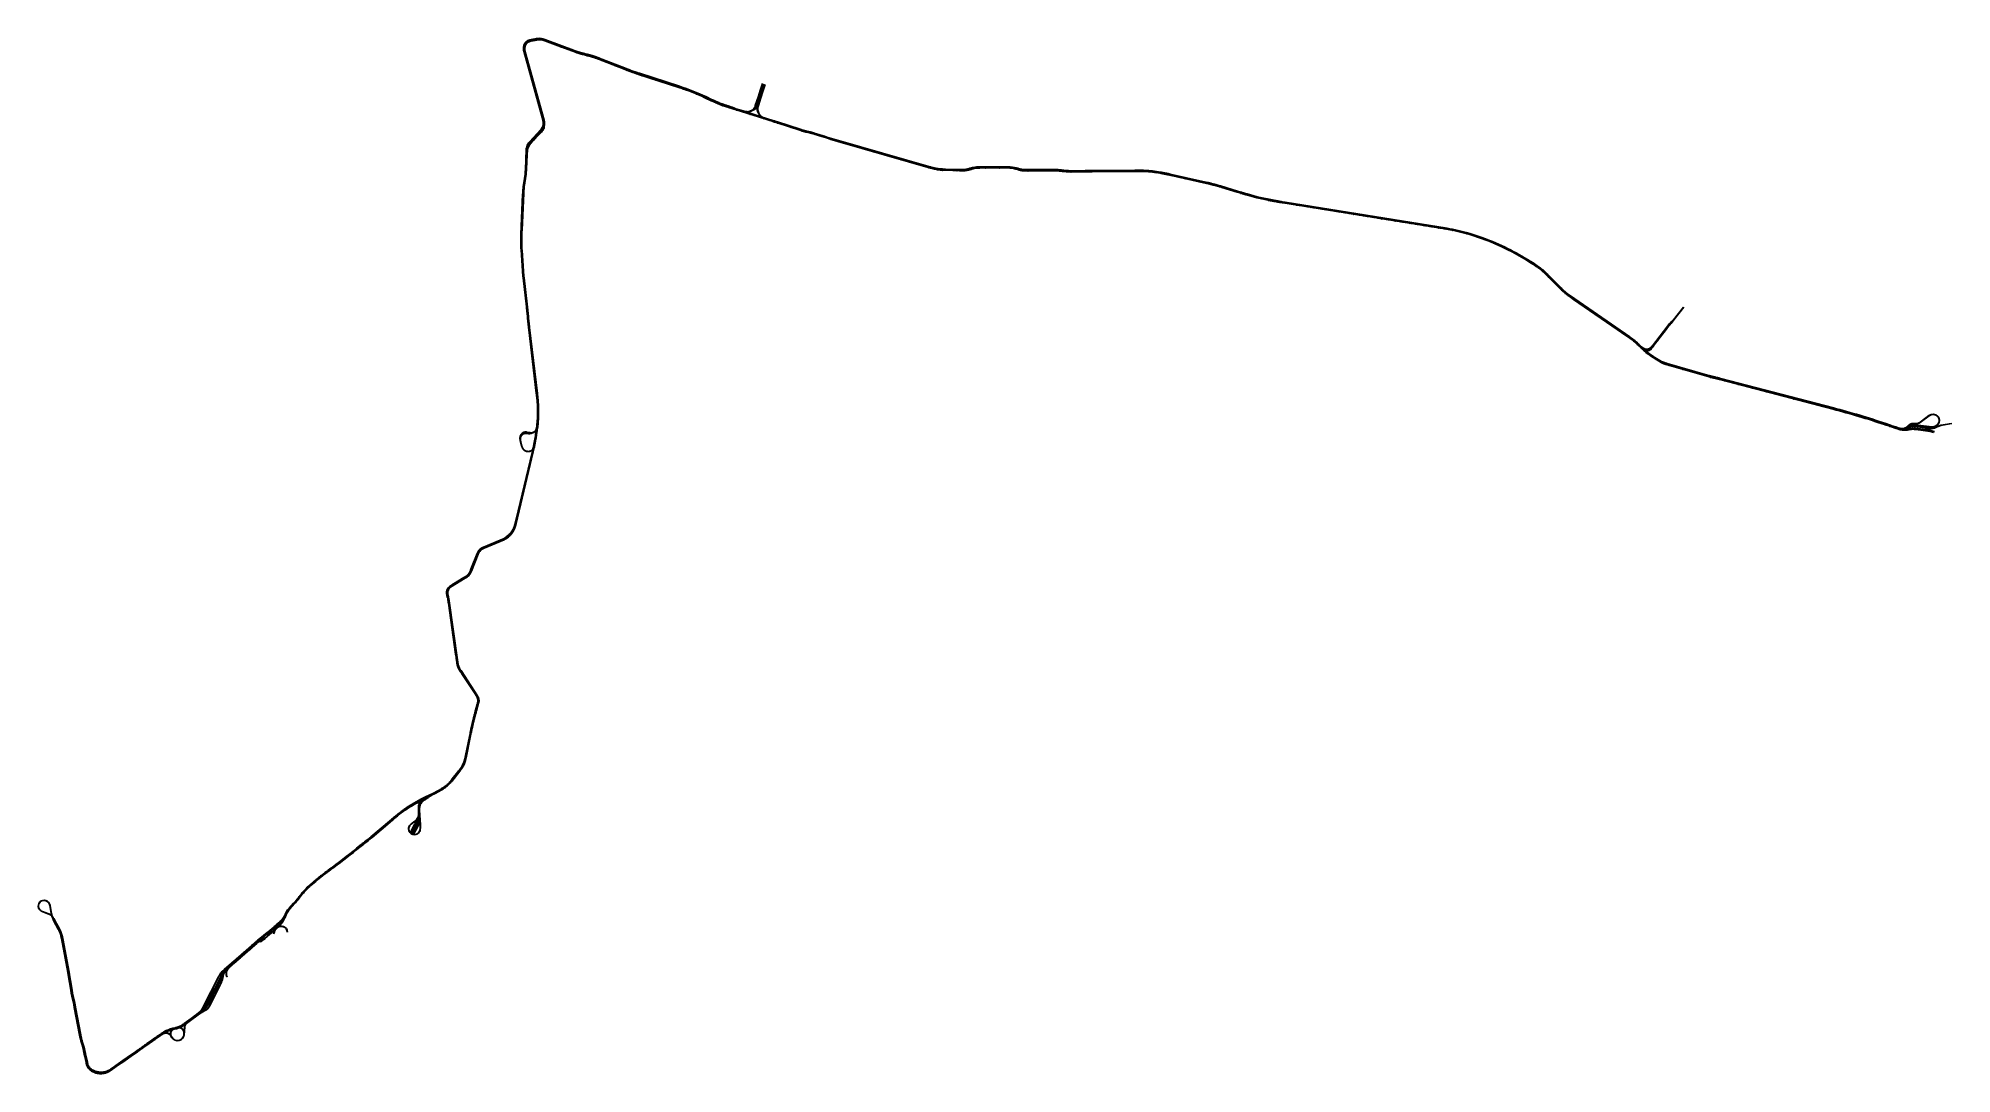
# Model space of a CAD drawing. Header units: metres. Extents: x 2498305 to 2504975, y 1114161 to 1117767.
import ezdxf

# ---------------------------------------------------------------- set-up
doc = ezdxf.new("R2010")
doc.units = ezdxf.units.M
doc.linetypes.add('AXESX2', pattern=[101.6, 63.5, -12.7, 12.7, -12.7])
doc.layers.add('-Travail', color=80, linetype='Continuous', lineweight=35, plot=False)
doc.layers.add('AXES', color=7, linetype='AXESX2', lineweight=9)
doc.layers.add('RAILS', color=5, linetype='Continuous')

# ---------------------------------------------------------------- blocks, each defined once
blk = doc.blocks.new('*U10')
at = {"layer": '-Travail'}
blk.add_circle((0, 0), 0.2, dxfattribs=at)
blk = doc.blocks.new('*U11')
at = {"layer": '-Travail', "color": 0, "linetype": 'ByBlock', "lineweight": -2, "transparency": 16777216}
for p, rotation in [((2500126.8, 1117737.9), 339.8008157787488), ((2500173.7, 1117720.6), 339.8008157787488), ((2500221.6, 1117706.4), 345.5280117667867), ((2500269, 1117690.5), 338.6908035965018), ((2500315.5, 1117672.4), 338.6908035965018), ((2500362.1, 1117654.2), 338.9753531823428), ((2500409.4, 1117638), 342.0319367156669), ((2500457, 1117622.5), 342.0319367156669), ((2500504.5, 1117607.1), 342.0319367156669), ((2500552.1, 1117591.6), 341.0001865053629), ((2500598.8, 1117573.8), 337.419200285794), ((2500644.4, 1117553.4), 335.0728283597765), ((2500690.3, 1117533.6), 340.3925582419189), ((2500737.9, 1117518.2), 342.3898912699332), ((2500785.5, 1117503.1), 342.3898912699332), ((2500833.2, 1117488), 342.3898912699332), ((2500880.8, 1117472.8), 342.0044395687538), ((2500928.4, 1117457.3), 342.0044395687538), ((2500976.1, 1117442.4), 346.6244571005671), ((2501024.3, 1117429.3), 342.3050501143157), ((2501072.1, 1117414.5), 343.4492011438865), ((2501120.1, 1117400.6), 343.9647944446003), ((2501168.2, 1117386.8), 343.9647944446003), ((2501216.2, 1117373), 343.9647944446003), ((2501264.3, 1117359.2), 343.9647944446003), ((2501312.3, 1117345.4), 343.9647944446003), ((2501360.4, 1117331.5), 343.9647944446003), ((2501408.4, 1117317.7), 343.9647944446003), ((2501457.4, 1117308.4), 357.1793442695662), ((2501507.4, 1117306.9), 358.3572884638073), ((2501556.8, 1117311.3), 16.17995000451806), ((2501606.3, 1117315.8), 0.2263923306914103), ((2501656.3, 1117316), 0.2263923306914103), ((2501706.2, 1117313.7), 347.376273491873), ((2501755.2, 1117305.6), 0.2344205554262861), ((2501805.2, 1117305.8), 0.2344205554262861), ((2501855.2, 1117306), 358.2276830206694), ((2501905, 1117302.2), 359.4134083565653), ((2501955, 1117302.5), 0.6671512714300624), ((2502005, 1117303.5), 0.5538324943582841), ((2502055, 1117303.7), 0.1800547016613867), ((2502105, 1117303.9), 0.1800547016613867), ((2502155, 1117303.7), 358.5790158658838), ((2502204.8, 1117299.4), 351.4889262904078), ((2502253.8, 1117289.7), 347.436072482904), ((2502302.6, 1117278.8), 347.436072482904), ((2502351.4, 1117267.9), 347.436072482904), ((2502400.1, 1117256.8), 345.7761103407482), ((2502448.1, 1117242.8), 343.0289639767079), ((2502496, 1117228.2), 343.1489327481412), ((2502544.1, 1117214.6), 345.657739666097), ((2502592.8, 1117203.5), 348.5583511941273), ((2502642, 1117194.7), 350.8214809805484), ((2502691.4, 1117186.7), 350.8486588098776), ((2502740.8, 1117178.8), 350.8486588098776), ((2502790.1, 1117170.8), 350.8486588098776), ((2502839.5, 1117162.9), 350.8486588098776), ((2502888.8, 1117154.9), 350.8486588098776), ((2502938.2, 1117147), 350.8486588098776), ((2502987.6, 1117139), 350.8486588098776), ((2503036.9, 1117131.1), 350.8486588098776), ((2503086.3, 1117123.1), 350.8486588098776), ((2503135.7, 1117115.1), 350.8486588098776), ((2503185, 1117107.2), 350.8486588098776), ((2503234.3, 1117098.9), 348.8721430503914), ((2503283, 1117087.3), 344.5432607549629), ((2503330.7, 1117072.4), 340.7097414509715), ((2503377.2, 1117054.2), 336.051437157349), ((2503422.7, 1117033.4), 333.7124555892805), ((2503466.9, 1117010), 330.5617729570205), ((2503509.7, 1116984.3), 327.4110903247605), ((2503550.1, 1116954.8), 316.8932608308108), ((2503585.8, 1116919.9), 315.4870252551792), ((2503621.5, 1116884.8), 316.7717501609482), ((2503661.6, 1116855.1), 325.346008523745), ((2503702.8, 1116826.7), 325.346008523745), ((2503743.9, 1116798.3), 325.346008523745), ((2503785, 1116769.8), 325.346008523745), ((2503826.1, 1116741.4), 325.346008523745), ((2503866.8, 1116712.3), 320.434655567453), ((2503903.4, 1116678.3), 318.181341961736), ((2503944.1, 1116649.3), 327.5508892496759), ((2503989.1, 1116628.4), 344.0580012610351), ((2504037.2, 1116614.7), 344.0580012610351), ((2504085.3, 1116601), 344.0580012610351), ((2504133.4, 1116587.3), 344.80584755915), ((2504181.9, 1116575.1), 345.334645948663), ((2504230.2, 1116562.4), 345.334645948663), ((2504278.6, 1116549.7), 345.334645948663), ((2504327, 1116537.1), 345.334645948663), ((2504375.3, 1116524.4), 345.334645948663), ((2504423.7, 1116511.8), 345.334645948663), ((2504472.1, 1116499.1), 345.334645948663), ((2504520.5, 1116486.5), 345.334645948663), ((2504568.8, 1116473.8), 345.1719085552328), ((2504617, 1116460.6), 344.1487696353582), ((2504665, 1116446.5), 343.1256307154838), ((2504712.7, 1116431.5), 342.1024917956089), ((2504760.2, 1116415.8), 341.1768300675271), ((2504808.2, 1116402.8), 356.1721312450315), ((2504857.9, 1116404), 353.0572847483044), ((2504907.2, 1116396.2), 343.8041504678876)]:
    blk.add_blockref('*U10', p, dxfattribs=dict(at, rotation=rotation))

msp = doc.modelspace()

# ---------------------------------------------------------------- linework, layer by layer
at = {"layer": 'AXES', "ltscale": 0.1, "flags": 128}
for points in [[(2500027, 1117763), (2500030.5, 1117763.6), (2500030.5, 1117763.6), (2500035.3, 1117764.5, -0.006462), (2500046.7, 1117766.3, -0.121533), (2500063, 1117764.8, -0.000388), (2500063.6, 1117764.6, -0.003677), (2500069.8, 1117762.3)], [(2499997.8, 1117722.3), (2500061.6, 1117490.9), (2500062.4, 1117488.2), (2500062.7, 1117487), (2500062.9, 1117486.1), (2500063.1, 1117485.4), (2500063.3, 1117484.7), (2500063.4, 1117484.1), (2500063.6, 1117483.6), (2500063.7, 1117483.1), (2500063.8, 1117482.6), (2500063.9, 1117482.1), (2500064, 1117481.7), (2500064.1, 1117481.3), (2500064.2, 1117480.9), (2500064.2, 1117480.5), (2500064.3, 1117480.2), (2500064.4, 1117479.8), (2500064.4, 1117479.4), (2500064.5, 1117479.1), (2500064.6, 1117478.8), (2500064.6, 1117478.5), (2500064.7, 1117478.1), (2500064.7, 1117477.8), (2500064.8, 1117477.5), (2500064.8, 1117477.3), (2500064.9, 1117477), (2500064.9, 1117476.7), (2500064.9, 1117476.4), (2500065, 1117476.1), (2500065, 1117475.9), (2500065, 1117475.6), (2500065.1, 1117475.4), (2500065.1, 1117475.1), (2500065.1, 1117474.9), (2500065.1, 1117474.6), (2500065.2, 1117474.4), (2500065.2, 1117474.1), (2500065.2, 1117473.9), (2500065.2, 1117473.7), (2500065.2, 1117473.4), (2500065.3, 1117473.2), (2500065.3, 1117473), (2500065.3, 1117472.7), (2500065.3, 1117472.5), (2500065.3, 1117472.3), (2500065.3, 1117472.1), (2500065.3, 1117471.9), (2500065.3, 1117471.7), (2500065.3, 1117471.5), (2500065.4, 1117471.3), (2500065.4, 1117471.1), (2500065.4, 1117470.9), (2500065.4, 1117470.7), (2500065.4, 1117470.5), (2500065.4, 1117470.3), (2500065.4, 1117470.1), (2500065.4, 1117469.9), (2500065.4, 1117469.7), (2500065.4, 1117469.5), (2500065.4, 1117469.3), (2500065.3, 1117469.1), (2500065.3, 1117468.9), (2500065.3, 1117468.8), (2500065.3, 1117468.6), (2500065.3, 1117468.4), (2500065.3, 1117468.2), (2500065.3, 1117468), (2500065.3, 1117467.9), (2500065.3, 1117467.7), (2500065.3, 1117467.5), (2500065.2, 1117467.4), (2500065.2, 1117467.2), (2500065.2, 1117467), (2500065.2, 1117466.8), (2500065.2, 1117466.7), (2500065.2, 1117466.5), (2500065.2, 1117466.3), (2500065.1, 1117466.2), (2500065.1, 1117466), (2500065.1, 1117465.9), (2500065.1, 1117465.7), (2500065.1, 1117465.5), (2500065, 1117465.4), (2500065, 1117465.2), (2500065, 1117465.1), (2500065, 1117464.9), (2500064.9, 1117464.8), (2500064.9, 1117464.6), (2500064.9, 1117464.5), (2500064.9, 1117464.3), (2500064.8, 1117464.2), (2500064.8, 1117464), (2500064.8, 1117463.9), (2500064.7, 1117463.7), (2500064.7, 1117463.6), (2500064.7, 1117463.4), (2500064.7, 1117463.3), (2500064.6, 1117463.2), (2500064.6, 1117463), (2500064.6, 1117462.9), (2500064.5, 1117462.7), (2500064.5, 1117462.6), (2500064.5, 1117462.5), (2500064.4, 1117462.3), (2500064.4, 1117462.2), (2500064.4, 1117462), (2500064.3, 1117461.9), (2500064.3, 1117461.8), (2500064.3, 1117461.6), (2500064.2, 1117461.5), (2500064.2, 1117461.4), (2500064.1, 1117461.2), (2500064.1, 1117461.1), (2500064.1, 1117461), (2500064, 1117460.9), (2500064, 1117460.7), (2500063.9, 1117460.6), (2500063.9, 1117460.5), (2500063.9, 1117460.4), (2500063.8, 1117460.2), (2500063.8, 1117460.1), (2500063.7, 1117460), (2500063.7, 1117459.9), (2500063.6, 1117459.7), (2500063.6, 1117459.6), (2500063.6, 1117459.5), (2500063.5, 1117459.4), (2500063.5, 1117459.3), (2500063.4, 1117459.1), (2500063.4, 1117459), (2500063.3, 1117458.9), (2500063.3, 1117458.8), (2500063.3, 1117458.7, -0.029273), (2500062, 1117456.1), (2500061.8, 1117455.8, -0.024782), (2500059.2, 1117451.6, -0.036773), (2500056.9, 1117448.7), (2500017.7, 1117406.7, 0.026828), (2500014.3, 1117402.6, 0.121395), (2500006.8, 1117385, 0.028903), (2500006.2, 1117379.2), (2500003.1, 1117310.3, -0.027483), (2500000, 1117278.6), (2499996.7, 1117257.1, 0.021043), (2499994.3, 1117233.4, 0.003615), (2499993.8, 1117224.3), (2499987.5, 1117083.9), (2499987.3, 1117079.6), (2499987.2, 1117077.8), (2499987.1, 1117076.5), (2499987.1, 1117075.3), (2499987.1, 1117074.3), (2499987, 1117073.4), (2499987, 1117073, 0.014737), (2499987, 1117052.2, 0.009118), (2499988, 1117030.9), (2499992.9, 1116956.1, 0.012536), (2499995.1, 1116932.6), (2500006.8, 1116831.8), (2500007.5, 1116825.7), (2500007.8, 1116823.2), (2500008, 1116821.2), (2500008.2, 1116819.6), (2500008.4, 1116818.2), (2500008.5, 1116816.9), (2500008.6, 1116816.1), (2500008.7, 1116815.4), (2500008.8, 1116814.1), (2500009, 1116812.6), (2500009.1, 1116811), (2500009.3, 1116809), (2500009.6, 1116806.5), (2500010.1, 1116800.4), (2500010.4, 1116797.6), (2500011.1, 1116789.7), (2500011.5, 1116786.3), (2500011.7, 1116783.8), (2500011.9, 1116781.7), (2500012.1, 1116779.8), (2500012.3, 1116778.1), (2500012.4, 1116776.5), (2500012.6, 1116775.1), (2500012.7, 1116774.6), (2500012.7, 1116774.1), (2500012.9, 1116772.6), (2500013, 1116771.1), (2500013.2, 1116769.4), (2500013.4, 1116767.5), (2500013.7, 1116765.3), (2500014, 1116762.8), (2500014.3, 1116759.5), (2500015.3, 1116751.5), (2500041.4, 1116530.8), (2500042.2, 1116523.7), (2500042.6, 1116520.8), (2500042.8, 1116518.5), (2500043, 1116516.6), (2500043.2, 1116515), (2500043.4, 1116513.5), (2500043.5, 1116512.1), (2500043.6, 1116510.8), (2500043.8, 1116509.6), (2500043.9, 1116508.4), (2500044, 1116507.3), (2500044.1, 1116506.3), (2500044.2, 1116505.3), (2500044.3, 1116504.3), (2500044.3, 1116503.4), (2500044.4, 1116503.2, -0.012941), (2500045.6, 1116481.7, -0.015694), (2500045.6, 1116452.3, -0.017849), (2500044.2, 1116430.3, -0.003874), (2500042.8, 1116417.4, -0.008664), (2500038.9, 1116388.5, -0.01342), (2500030.3, 1116341, -0.007306), (2500026.6, 1116324.4), (2499978.1, 1116121.4), (2499967.7, 1116078.2), (2499967.6, 1116077.7), (2499967.4, 1116077.2), (2499967.3, 1116076.7), (2499967.2, 1116076.2), (2499967, 1116075.7), (2499966.9, 1116075.2), (2499966.8, 1116074.7), (2499966.6, 1116074.2), (2499966.5, 1116073.8), (2499966.3, 1116073.3), (2499966.2, 1116072.8), (2499966, 1116072.3), (2499965.9, 1116071.8), (2499965.7, 1116071.3), (2499965.6, 1116070.8), (2499965.4, 1116070.4), (2499965.2, 1116069.8), (2499965.1, 1116069.2), (2499964.9, 1116068.6), (2499964.7, 1116068.1), (2499964.5, 1116067.5), (2499964.3, 1116066.9), (2499964.1, 1116066.3), (2499963.8, 1116065.8), (2499963.6, 1116065.2), (2499963.4, 1116064.6), (2499963.2, 1116064.1), (2499963, 1116063.5), (2499962.8, 1116062.9), (2499962.5, 1116062.4), (2499962.3, 1116061.8), (2499962.1, 1116061.3), (2499961.8, 1116060.7), (2499961.5, 1116060.1), (2499961.2, 1116059.5), (2499960.9, 1116058.9), (2499960.6, 1116058.3), (2499960.3, 1116057.7), (2499960, 1116057.1), (2499959.7, 1116056.5), (2499959.4, 1116055.9), (2499959.1, 1116055.4), (2499958.7, 1116054.8), (2499958.4, 1116054.2), (2499958.1, 1116053.7), (2499957.7, 1116053.1), (2499957.4, 1116052.5), (2499957, 1116052), (2499956.7, 1116051.4), (2499956.3, 1116050.8), (2499955.9, 1116050.3), (2499955.6, 1116049.7), (2499955.2, 1116049.2), (2499954.8, 1116048.7), (2499954.4, 1116048.1), (2499954, 1116047.6), (2499953.6, 1116047.1), (2499953.2, 1116046.5), (2499952.8, 1116046), (2499952.4, 1116045.5), (2499952, 1116045), (2499951.6, 1116044.4), (2499951.2, 1116043.9), (2499950.8, 1116043.4), (2499950.5, 1116043.1), (2499950.2, 1116042.7), (2499949.8, 1116042.4), (2499949.5, 1116042), (2499949.2, 1116041.7), (2499948.7, 1116041, -0.027603), (2499941.2, 1116034.2), (2499936.6, 1116030.3, -0.0723), (2499923, 1116022.2), (2499857.1, 1115994.4), (2499855.5, 1115993.7), (2499854.8, 1115993.4), (2499854.3, 1115993.2), (2499853.9, 1115993), (2499853.5, 1115992.9), (2499853.2, 1115992.7), (2499852.8, 1115992.6), (2499852.6, 1115992.4), (2499852.3, 1115992.3), (2499852, 1115992.2), (2499851.8, 1115992.1), (2499851.6, 1115991.9), (2499851.3, 1115991.8), (2499851.1, 1115991.7), (2499850.9, 1115991.6), (2499850.7, 1115991.5), (2499850.5, 1115991.4), (2499850.3, 1115991.3), (2499850.2, 1115991.2), (2499850, 1115991.1), (2499849.8, 1115991), (2499849.7, 1115990.9), (2499849.5, 1115990.9), (2499849.3, 1115990.8), (2499849.2, 1115990.7), (2499849, 1115990.6), (2499848.9, 1115990.5), (2499848.7, 1115990.4), (2499848.6, 1115990.3), (2499848.5, 1115990.3), (2499848.3, 1115990.2), (2499848.2, 1115990.1), (2499848.1, 1115990), (2499847.9, 1115989.9), (2499847.8, 1115989.8), (2499847.7, 1115989.8), (2499847.6, 1115989.7), (2499847.5, 1115989.6), (2499847.3, 1115989.5), (2499847.2, 1115989.4), (2499847.1, 1115989.4), (2499847, 1115989.3), (2499846.9, 1115989.2), (2499846.8, 1115989.1), (2499846.7, 1115989.1), (2499846.6, 1115989), (2499846.5, 1115988.9), (2499846.4, 1115988.8), (2499846.3, 1115988.8, 0.07515), (2499841, 1115983.4), (2499840.9, 1115983.3), (2499840.9, 1115983.2), (2499840.8, 1115983.1), (2499840.7, 1115983), (2499840.6, 1115982.9), (2499840.6, 1115982.8), (2499840.5, 1115982.7), (2499840.4, 1115982.6), (2499840.3, 1115982.5), (2499840.3, 1115982.3), (2499840.2, 1115982.2), (2499840.1, 1115982.1), (2499840, 1115982), (2499840, 1115981.9), (2499839.9, 1115981.7), (2499839.8, 1115981.6), (2499839.7, 1115981.5), (2499839.6, 1115981.3), (2499839.6, 1115981.2), (2499839.5, 1115981.1), (2499839.4, 1115980.9), (2499839.3, 1115980.8), (2499839.2, 1115980.6), (2499839.1, 1115980.5), (2499839.1, 1115980.3), (2499839, 1115980.2), (2499838.9, 1115980), (2499838.8, 1115979.8), (2499838.7, 1115979.7), (2499838.6, 1115979.5), (2499838.5, 1115979.3), (2499838.4, 1115979.1), (2499838.3, 1115978.9), (2499838.2, 1115978.7), (2499838.1, 1115978.5), (2499838, 1115978.3), (2499837.9, 1115978.1), (2499837.8, 1115977.9), (2499837.7, 1115977.6), (2499837.6, 1115977.4), (2499837.5, 1115977.1), (2499837.3, 1115976.8), (2499837.2, 1115976.5), (2499837, 1115976.1), (2499836.9, 1115975.7), (2499836.7, 1115975.3), (2499836.5, 1115974.8), (2499836.2, 1115974.1), (2499835.6, 1115972.5), (2499813.4, 1115917.4), (2499812.5, 1115915.1), (2499812.1, 1115914.2), (2499811.8, 1115913.5), (2499811.5, 1115912.9), (2499811.3, 1115912.4), (2499811.1, 1115911.9), (2499810.9, 1115911.5), (2499810.8, 1115911.1), (2499810.6, 1115910.7), (2499810.4, 1115910.4), (2499810.3, 1115910), (2499810.1, 1115909.7), (2499810, 1115909.4), (2499809.8, 1115909.1), (2499809.7, 1115908.8), (2499809.6, 1115908.5), (2499809.4, 1115908.3), (2499809.3, 1115908), (2499809.2, 1115907.8), (2499809, 1115907.5), (2499808.9, 1115907.3), (2499808.8, 1115907.1), (2499808.7, 1115906.9), (2499808.6, 1115906.6), (2499808.4, 1115906.4), (2499808.3, 1115906.2), (2499808.2, 1115906), (2499808.1, 1115905.8), (2499808, 1115905.6), (2499807.9, 1115905.4), (2499807.8, 1115905.2), (2499807.6, 1115905.1), (2499807.5, 1115904.9), (2499807.4, 1115904.7), (2499807.3, 1115904.5), (2499807.2, 1115904.4), (2499807.1, 1115904.2), (2499807, 1115904), (2499806.9, 1115903.9), (2499806.8, 1115903.7), (2499806.7, 1115903.5), (2499806.6, 1115903.4), (2499806.5, 1115903.2), (2499806.4, 1115903.1), (2499806.3, 1115902.9), (2499806.2, 1115902.8), (2499806.1, 1115902.6), (2499806, 1115902.5), (2499805.9, 1115902.5, -0.036877), (2499802.7, 1115898.6), (2499802.6, 1115898.5), (2499802.5, 1115898.4), (2499802.3, 1115898.2), (2499802.2, 1115898.1), (2499802.1, 1115898), (2499802, 1115897.9), (2499801.8, 1115897.7), (2499801.7, 1115897.6), (2499801.6, 1115897.5), (2499801.4, 1115897.3), (2499801.3, 1115897.2), (2499801.1, 1115897.1), (2499801, 1115896.9), (2499800.8, 1115896.8), (2499800.7, 1115896.7), (2499800.5, 1115896.5), (2499800.4, 1115896.4), (2499800.2, 1115896.3), (2499800.1, 1115896.1), (2499799.9, 1115896), (2499799.7, 1115895.8), (2499799.5, 1115895.7), (2499799.4, 1115895.5), (2499799.2, 1115895.4), (2499799, 1115895.2), (2499798.8, 1115895.1), (2499798.6, 1115894.9), (2499798.4, 1115894.8), (2499798.2, 1115894.6), (2499798, 1115894.5), (2499797.8, 1115894.3), (2499797.6, 1115894.1), (2499797.3, 1115894), (2499797.1, 1115893.8), (2499796.9, 1115893.6), (2499796.6, 1115893.4), (2499796.3, 1115893.2), (2499796.1, 1115893.1), (2499795.8, 1115892.9), (2499795.5, 1115892.6), (2499795.2, 1115892.4), (2499794.8, 1115892.2), (2499794.5, 1115892), (2499794.1, 1115891.7), (2499793.7, 1115891.5), (2499793.3, 1115891.2), (2499792.8, 1115890.9), (2499792.2, 1115890.5), (2499791.6, 1115890.1), (2499790.7, 1115889.6), (2499788.6, 1115888.3), (2499752.8, 1115866.6), (2499750.1, 1115864.9), (2499749, 1115864.2), (2499748.2, 1115863.7), (2499747.5, 1115863.3), (2499746.8, 1115862.9), (2499746.3, 1115862.5), (2499745.8, 1115862.2), (2499745.3, 1115861.9), (2499744.8, 1115861.6), (2499744.4, 1115861.3), (2499744.3, 1115861.2, 0.011724), (2499739.7, 1115858, 0.21254), (2499728.6, 1115838.5), (2499728.6, 1115838.5), (2499728.6, 1115838.4), (2499728.6, 1115838.3), (2499728.6, 1115838.1), (2499728.6, 1115838), (2499728.6, 1115837.8), (2499728.6, 1115837.7), (2499728.6, 1115837.6), (2499728.6, 1115837.4), (2499728.5, 1115837.3), (2499728.5, 1115837.1), (2499728.5, 1115837), (2499728.5, 1115836.8), (2499728.5, 1115836.7), (2499728.5, 1115836.5), (2499728.5, 1115836.4), (2499728.5, 1115836.2), (2499728.5, 1115836), (2499728.5, 1115835.9), (2499728.5, 1115835.7), (2499728.5, 1115835.6), (2499728.5, 1115835.4), (2499728.5, 1115835.2), (2499728.5, 1115835.1), (2499728.5, 1115834.9), (2499728.5, 1115834.7), (2499728.5, 1115834.6), (2499728.5, 1115834.4), (2499728.5, 1115834.2), (2499728.5, 1115834), (2499728.6, 1115833.9), (2499728.6, 1115833.7), (2499728.6, 1115833.5), (2499728.6, 1115833.3), (2499728.6, 1115833.1), (2499728.6, 1115832.9), (2499728.6, 1115832.7), (2499728.6, 1115832.5), (2499728.7, 1115832.3), (2499728.7, 1115832.1), (2499728.7, 1115831.9), (2499728.7, 1115831.7), (2499728.7, 1115831.5), (2499728.8, 1115831.3), (2499728.8, 1115831), (2499728.8, 1115830.8), (2499728.9, 1115830.6), (2499728.9, 1115830.3), (2499728.9, 1115830.1), (2499729, 1115829.9), (2499729, 1115829.6), (2499729, 1115829.4), (2499729.1, 1115829.1), (2499729.1, 1115828.8), (2499729.2, 1115828.5), (2499729.2, 1115828.3), (2499729.3, 1115828), (2499729.3, 1115827.6), (2499729.4, 1115827.3), (2499729.5, 1115827), (2499729.5, 1115826.6), (2499729.6, 1115826.3), (2499729.7, 1115825.9), (2499729.8, 1115825.5), (2499729.9, 1115825), (2499730, 1115824.6), (2499730.1, 1115824), (2499730.3, 1115823.4), (2499730.4, 1115822.7), (2499730.7, 1115821.8), (2499731.2, 1115819.6), (2499731.4, 1115819, -0.017998), (2499733.4, 1115809.9), (2499733.4, 1115809.9), (2499733.5, 1115809.3), (2499733.6, 1115808.8), (2499733.7, 1115808.2), (2499733.8, 1115807.6), (2499733.9, 1115806.9), (2499734, 1115806.2), (2499734.1, 1115805.3), (2499734.3, 1115804.3), (2499734.5, 1115803), (2499734.9, 1115799.8), (2499760.1, 1115621.9, -0.00132), (2499763, 1115601), (2499763.1, 1115600.1), (2499764, 1115593.6), (2499764.2, 1115591.6), (2499764.4, 1115590.8), (2499764.5, 1115590.2), (2499764.5, 1115589.6), (2499764.6, 1115589.2), (2499764.7, 1115588.7), (2499764.8, 1115588.3), (2499764.8, 1115588), (2499764.9, 1115587.6), (2499764.9, 1115587.3), (2499765, 1115587), (2499765, 1115586.7), (2499765.1, 1115586.4), (2499765.1, 1115586.3, 0.048791), (2499768.3, 1115576.1), (2499768.4, 1115575.7), (2499768.6, 1115575.4), (2499768.7, 1115575), (2499768.9, 1115574.7), (2499769, 1115574.4), (2499769.2, 1115574.1), (2499769.3, 1115573.7), (2499769.5, 1115573.4), (2499769.6, 1115573.1), (2499769.8, 1115572.7), (2499769.9, 1115572.4), (2499770.1, 1115572.1), (2499770.3, 1115571.8), (2499770.4, 1115571.5), (2499770.6, 1115571.1), (2499770.8, 1115570.8), (2499770.9, 1115570.5), (2499771.1, 1115570.2), (2499771.3, 1115569.9), (2499771.5, 1115569.6), (2499771.7, 1115569.2), (2499771.8, 1115568.9), (2499772, 1115568.6), (2499772.2, 1115568.3), (2499772.4, 1115568), (2499772.6, 1115567.7), (2499772.8, 1115567.4), (2499773, 1115567.1), (2499773.2, 1115566.8), (2499773.4, 1115566.5), (2499773.6, 1115566.2), (2499773.8, 1115565.9), (2499774, 1115565.6), (2499777.7, 1115560, -0.001695), (2499780.4, 1115555.9), (2499781.6, 1115554), (2499829.9, 1115480.2), (2499830.9, 1115478.7), (2499831.3, 1115478.1), (2499831.6, 1115477.6), (2499831.8, 1115477.2), (2499832, 1115476.8), (2499832.2, 1115476.5), (2499832.4, 1115476.2), (2499832.6, 1115475.9), (2499832.7, 1115475.7), (2499832.9, 1115475.4), (2499833, 1115475.2), (2499833.2, 1115474.9), (2499833.3, 1115474.7), (2499833.4, 1115474.5), (2499833.5, 1115474.3), (2499833.6, 1115474.1), (2499833.7, 1115473.9), (2499833.8, 1115473.7), (2499833.9, 1115473.6), (2499834, 1115473.4), (2499834.1, 1115473.2), (2499834.2, 1115473), (2499834.3, 1115472.9), (2499834.4, 1115472.7), (2499834.4, 1115472.5), (2499834.5, 1115472.4), (2499834.6, 1115472.2), (2499834.7, 1115472.1), (2499834.7, 1115471.9), (2499834.8, 1115471.8), (2499834.9, 1115471.6), (2499834.9, 1115471.5), (2499835, 1115471.3), (2499835, 1115471.2), (2499835.1, 1115471.1), (2499835.2, 1115470.9), (2499835.2, 1115470.8), (2499835.3, 1115470.7), (2499835.3, 1115470.5), (2499835.4, 1115470.4, -0.115572), (2499837.3, 1115457.7), (2499837.3, 1115457.6), (2499837.3, 1115457.4), (2499837.3, 1115457.3), (2499837.2, 1115457.1), (2499837.2, 1115457), (2499837.2, 1115456.8), (2499837.2, 1115456.7), (2499837.2, 1115456.5), (2499837.2, 1115456.4), (2499837.1, 1115456.2), (2499837.1, 1115456), (2499837.1, 1115455.9), (2499837.1, 1115455.7), (2499837, 1115455.5), (2499837, 1115455.4), (2499837, 1115455.2), (2499837, 1115455), (2499836.9, 1115454.8), (2499836.9, 1115454.6), (2499836.9, 1115454.4), (2499836.8, 1115454.2), (2499836.8, 1115454), (2499836.7, 1115453.7), (2499836.7, 1115453.5), (2499836.6, 1115453.3), (2499836.6, 1115453), (2499836.5, 1115452.8), (2499836.5, 1115452.5), (2499836.4, 1115452.2), (2499836.3, 1115451.9), (2499836.3, 1115451.6), (2499836.2, 1115451.2), (2499836.1, 1115450.8), (2499836, 1115450.4), (2499835.8, 1115449.9), (2499835.6, 1115449.2), (2499835.2, 1115447.5), (2499831.8, 1115434.8), (2499828.8, 1115423.7), (2499827.5, 1115419.1), (2499826.6, 1115415.5), (2499825.8, 1115412.5), (2499825.1, 1115409.9), (2499824.5, 1115407.5), (2499823.9, 1115405.3), (2499823.4, 1115403.3), (2499822.9, 1115401.4), (2499822.4, 1115399.6), (2499822, 1115397.8), (2499821.6, 1115396.2), (2499821.2, 1115394.6), (2499820.8, 1115393.1), (2499820.4, 1115391.6), (2499820.1, 1115390.2), (2499819.7, 1115388.8), (2499819.4, 1115387.5), (2499819.1, 1115386.2), (2499818.8, 1115385), (2499818.5, 1115383.9), (2499818.2, 1115382.6), (2499817.9, 1115381.2), (2499817.6, 1115379.8), (2499817.3, 1115378.4), (2499816.9, 1115376.9), (2499816.6, 1115375.4), (2499816.2, 1115373.8), (2499815.9, 1115372.1), (2499815.5, 1115370.4), (2499815.1, 1115368.6), (2499814.6, 1115366.6), (2499814.2, 1115364.6), (2499813.7, 1115362.4), (2499813.2, 1115360), (2499812.6, 1115357.3), (2499812, 1115354.3), (2499811.2, 1115350.7), (2499810.3, 1115346), (2499807.9, 1115334.7), (2499794.4, 1115268.7), (2499793.5, 1115264.3), (2499793.1, 1115262.5), (2499792.8, 1115261.1), (2499792.5, 1115260), (2499792.3, 1115258.9), (2499792.1, 1115258), (2499791.8, 1115257.2), (2499791.7, 1115256.4), (2499791.5, 1115255.6), (2499791.3, 1115254.9), (2499791.1, 1115254.3), (2499791, 1115253.6), (2499790.8, 1115253), (2499790.6, 1115252.4), (2499790.5, 1115251.9), (2499790.3, 1115251.3), (2499790.2, 1115250.8), (2499790, 1115250.3), (2499789.9, 1115249.8), (2499789.7, 1115249.3), (2499789.6, 1115248.8), (2499789.4, 1115248.4), (2499789.3, 1115247.9), (2499789.1, 1115247.5), (2499789, 1115247.1), (2499788.8, 1115246.7), (2499788.7, 1115246.3), (2499788.6, 1115245.9), (2499788.4, 1115245.5), (2499788.3, 1115245.2, -0.040723), (2499782.7, 1115232.8), (2499782.6, 1115232.8), (2499782.4, 1115232.4), (2499782.2, 1115232.1), (2499782, 1115231.7), (2499781.8, 1115231.3), (2499781.6, 1115230.9), (2499781.3, 1115230.6), (2499781.1, 1115230.2), (2499780.9, 1115229.8), (2499780.6, 1115229.4), (2499780.3, 1115229), (2499780.1, 1115228.5), (2499779.8, 1115228.1), (2499779.5, 1115227.7), (2499779.2, 1115227.2), (2499778.9, 1115226.7), (2499778.6, 1115226.3), (2499778.3, 1115225.8), (2499777.9, 1115225.3), (2499777.6, 1115224.8), (2499777.2, 1115224.2), (2499776.8, 1115223.7), (2499776.4, 1115223.1), (2499776, 1115222.5), (2499775.5, 1115221.8), (2499775, 1115221.2), (2499774.4, 1115220.4), (2499773.9, 1115219.6), (2499773.2, 1115218.8), (2499772.4, 1115217.8), (2499771.5, 1115216.6), (2499770.4, 1115215.1), (2499767.5, 1115211.5), (2499748.1, 1115187), (2499746, 1115184.2), (2499745.1, 1115183.1), (2499744.4, 1115182.2), (2499743.8, 1115181.5), (2499743.3, 1115180.9), (2499742.8, 1115180.3), (2499742.3, 1115179.8), (2499741.9, 1115179.3), (2499741.5, 1115178.8), (2499741.2, 1115178.4), (2499740.8, 1115178), (2499740.5, 1115177.6), (2499740.3, 1115177.4, -0.080096), (2499710.8, 1115153.1), (2499710.7, 1115153), (2499710.2, 1115152.7), (2499709.8, 1115152.4), (2499709.2, 1115152.2), (2499708.7, 1115151.8), (2499708.1, 1115151.5), (2499707.5, 1115151.2), (2499706.7, 1115150.7), (2499705.8, 1115150.3), (2499704.7, 1115149.6), (2499701.9, 1115148.2), (2499678.1, 1115135.5), (2499676, 1115134.4), (2499675.1, 1115133.9), (2499674.4, 1115133.6), (2499673.9, 1115133.3), (2499673.4, 1115133.1), (2499672.9, 1115132.8), (2499672.5, 1115132.6, -0.007353), (2499669.8, 1115131.4), (2499652.5, 1115123.5), (2499650.5, 1115122.5), (2499649.6, 1115122.1), (2499649, 1115121.9), (2499648.4, 1115121.6), (2499648, 1115121.4), (2499647.7, 1115121.2, 0.012632), (2499642.8, 1115118.7), (2499642.5, 1115118.6), (2499642.1, 1115118.3), (2499641.6, 1115118), (2499640.9, 1115117.7), (2499640.1, 1115117.2), (2499638.2, 1115116.1), (2499608.2, 1115098.7), (2499605.4, 1115097), (2499604.2, 1115096.4), (2499603.3, 1115095.8), (2499602.8, 1115095.5, 0.019734), (2499579.3, 1115080.4), (2499579.1, 1115080.2), (2499578.4, 1115079.7), (2499577.7, 1115079.2), (2499577, 1115078.7), (2499576.3, 1115078.2), (2499575.5, 1115077.7), (2499574.8, 1115077.1), (2499574.1, 1115076.6), (2499573.3, 1115076), (2499572.5, 1115075.5), (2499571.7, 1115074.9), (2499570.9, 1115074.3), (2499570.1, 1115073.7), (2499569.3, 1115073.1), (2499568.5, 1115072.4), (2499567.6, 1115071.8), (2499566.7, 1115071.1), (2499565.8, 1115070.4), (2499564.9, 1115069.7), (2499564, 1115069), (2499563, 1115068.3), (2499562.1, 1115067.5), (2499561.1, 1115066.7), (2499560, 1115065.9), (2499558.9, 1115065.1), (2499557.8, 1115064.2), (2499556.7, 1115063.3), (2499555.5, 1115062.3), (2499554.2, 1115061.3), (2499552.9, 1115060.2), (2499551.5, 1115059.1), (2499550.1, 1115057.9), (2499548.5, 1115056.6), (2499546.8, 1115055.2), (2499544.9, 1115053.6), (2499542.8, 1115051.8), (2499540.2, 1115049.7), (2499536.9, 1115046.9), (2499529, 1115040.2), (2499464.9, 1114985.6, -0.014142), (2499442.8, 1114968, 0.010429), (2499426.4, 1114955, -0.013296), (2499330.2, 1114879.9), (2499329.4, 1114879.2), (2499327.1, 1114877.6), (2499321.7, 1114873.6), (2499314.6, 1114868.4), (2499311.7, 1114866.2), (2499309.4, 1114864.5), (2499307.5, 1114863.1), (2499305.9, 1114861.9), (2499304.4, 1114860.8), (2499303, 1114859.7), (2499301.7, 1114858.8), (2499300.5, 1114857.9), (2499299.4, 1114857), (2499298.3, 1114856.2), (2499297.3, 1114855.4, 0.013023), (2499264.7, 1114829.1), (2499264, 1114828.5), (2499263, 1114827.7), (2499262, 1114826.8), (2499261.1, 1114826), (2499260.1, 1114825.2), (2499259.1, 1114824.3), (2499258.2, 1114823.5), (2499257.2, 1114822.6), (2499256.2, 1114821.8), (2499255.3, 1114820.9), (2499254.3, 1114820.1), (2499253.3, 1114819.2), (2499252.4, 1114818.4), (2499251.4, 1114817.5), (2499250.5, 1114816.6), (2499249.5, 1114815.8), (2499248.6, 1114814.9), (2499247.6, 1114814), (2499246.6, 1114813.1, 0.033416), (2499219, 1114783.2), (2499218.8, 1114783), (2499218.3, 1114782.3), (2499217.7, 1114781.6), (2499217.1, 1114780.9), (2499216.4, 1114780), (2499215.6, 1114778.9), (2499214.5, 1114777.5), (2499211.9, 1114774.2), (2499209.1, 1114770.7), (2499208, 1114769.2), (2499207.1, 1114768.1), (2499206.3, 1114767.1), (2499205.7, 1114766.3), (2499205.1, 1114765.6), (2499204.5, 1114764.9), (2499204, 1114764.3), (2499203.5, 1114763.7), (2499203.1, 1114763.1), (2499203, 1114763, -0.012007), (2499195.3, 1114754.1), (2499179.6, 1114736.9), (2499178.2, 1114735.4), (2499177.7, 1114734.8), (2499177.2, 1114734.3), (2499176.9, 1114733.9), (2499176.6, 1114733.5), (2499176.3, 1114733.2), (2499176, 1114732.9), (2499175.8, 1114732.6), (2499175.6, 1114732.4), (2499175.4, 1114732.1), (2499175.2, 1114731.9), (2499175, 1114731.6), (2499174.8, 1114731.4), (2499174.7, 1114731.2), (2499174.5, 1114731), (2499174.3, 1114730.8, 0.044072), (2499169.6, 1114723.4), (2499169.5, 1114723.2), (2499169.3, 1114722.9), (2499169.2, 1114722.7), (2499169.1, 1114722.4), (2499169, 1114722.2), (2499168.8, 1114721.9), (2499168.7, 1114721.6), (2499168.5, 1114721.3), (2499168.4, 1114721), (2499168.2, 1114720.6), (2499168, 1114720.2), (2499167.8, 1114719.8), (2499167.6, 1114719.3), (2499167.4, 1114718.7), (2499167, 1114718), (2499166.3, 1114716.1), (2499165.5, 1114714.3), (2499165.1, 1114713.5), (2499164.9, 1114712.9), (2499164.7, 1114712.5), (2499164.5, 1114712), (2499164.3, 1114711.6), (2499164.1, 1114711.3), (2499164, 1114710.9), (2499163.8, 1114710.6), (2499163.7, 1114710.3), (2499163.6, 1114710.1), (2499163.4, 1114709.8), (2499163.3, 1114709.6), (2499163.2, 1114709.3), (2499163, 1114709.1), (2499162.9, 1114708.8, -0.071632), (2499154.6, 1114697.3), (2499154.4, 1114697.1), (2499154.2, 1114696.9), (2499154, 1114696.7), (2499153.8, 1114696.5), (2499153.6, 1114696.3), (2499153.4, 1114696.1), (2499153.2, 1114695.9), (2499152.9, 1114695.6), (2499152.7, 1114695.4), (2499152.4, 1114695.1), (2499152.1, 1114694.8), (2499151.7, 1114694.5), (2499151.3, 1114694.2), (2499150.8, 1114693.7), (2499150.2, 1114693.2), (2499148.7, 1114691.8), (2499117.7, 1114664.5), (2499115.3, 1114662.4), (2499114.3, 1114661.5), (2499113.6, 1114660.9), (2499112.9, 1114660.3), (2499112.8, 1114660.2, -0.005441), (2499107.8, 1114656), (2499107.7, 1114655.9), (2499107.1, 1114655.4), (2499106.3, 1114654.8), (2499105.3, 1114653.9), (2499102.8, 1114651.9), (2499072.1, 1114627.1), (2499069.6, 1114625.1), (2499068.6, 1114624.3), (2499067.8, 1114623.7), (2499067.2, 1114623.1), (2499067, 1114623, 0.005412), (2499062.1, 1114618.9), (2499062, 1114618.8), (2499061.3, 1114618.2), (2499060.6, 1114617.5), (2499059.6, 1114616.7), (2499057.2, 1114614.6), (2498993.4, 1114558.4), (2498962.6, 1114531.3), (2498962.2, 1114530.9, 0.06887), (2498953.3, 1114520.5), (2498953.2, 1114520.3), (2498953, 1114520.1), (2498952.9, 1114519.9), (2498952.7, 1114519.6), (2498952.6, 1114519.4), (2498952.4, 1114519.2), (2498952.3, 1114518.9), (2498952.1, 1114518.6), (2498951.9, 1114518.3), (2498951.8, 1114518), (2498951.6, 1114517.7), (2498951.4, 1114517.4), (2498951.2, 1114517), (2498951, 1114516.6), (2498950.8, 1114516.2), (2498950.5, 1114515.8), (2498950.2, 1114515.2), (2498949.9, 1114514.6), (2498949.5, 1114513.8), (2498948.4, 1114511.8), (2498948.4, 1114511.8), (2498892.7, 1114402.8), (2498891.7, 1114400.8), (2498891.2, 1114400), (2498890.9, 1114399.4), (2498890.6, 1114398.9), (2498890.4, 1114398.4), (2498890.2, 1114398), (2498889.9, 1114397.6), (2498889.7, 1114397.2), (2498889.6, 1114396.9), (2498889.4, 1114396.6), (2498889.2, 1114396.3), (2498889, 1114396), (2498888.9, 1114395.7), (2498888.7, 1114395.5), (2498888.6, 1114395.2), (2498888.4, 1114395), (2498888.3, 1114394.8), (2498888.1, 1114394.5), (2498888, 1114394.3), (2498887.8, 1114394.1), (2498887.8, 1114394.1, -0.065161), (2498879.5, 1114384.2), (2498879.3, 1114384), (2498879.1, 1114383.9), (2498878.9, 1114383.7), (2498878.7, 1114383.5), (2498878.5, 1114383.3), (2498878.2, 1114383.1), (2498878, 1114382.9), (2498877.8, 1114382.7), (2498877.5, 1114382.5), (2498877.2, 1114382.3), (2498877, 1114382.1), (2498876.7, 1114381.8), (2498876.3, 1114381.6), (2498876, 1114381.3), (2498875.6, 1114381), (2498875.2, 1114380.7), (2498874.7, 1114380.3), (2498874.2, 1114379.9), (2498873.4, 1114379.3), (2498871.6, 1114378), (2498871.6, 1114378), (2498837.5, 1114352.7), (2498813.8, 1114335.1), (2498811, 1114333), (2498808.1, 1114331.1), (2498805.1, 1114329.2), (2498802, 1114327.5), (2498798.8, 1114325.9), (2498795.6, 1114324.5), (2498792.3, 1114323.2), (2498789, 1114322), (2498785.6, 1114321.1), (2498782.1, 1114320.2), (2498774.2, 1114318.2), (2498770.2, 1114317.2), (2498766.2, 1114316), (2498762.3, 1114314.8), (2498758.4, 1114313.4), (2498754.5, 1114311.9), (2498750.7, 1114310.2), (2498746.3, 1114307.9), (2498742, 1114305.4), (2498737.8, 1114302.8), (2498733.6, 1114300.1), (2498729.6, 1114297.2), (2498718.9, 1114290), (2498714.3, 1114286.8), (2498709.8, 1114283.6), (2498705.3, 1114280.4), (2498700.7, 1114277.2), (2498689.1, 1114269), (2498683.9, 1114265.3), (2498681.8, 1114263.7), (2498679.7, 1114262.2), (2498677.6, 1114260.6), (2498675.4, 1114259.1), (2498673.3, 1114257.6), (2498671.5, 1114256.3), (2498669.7, 1114255), (2498668, 1114253.7), (2498666.2, 1114252.5), (2498664.4, 1114251.2), (2498662.3, 1114249.6), (2498660.1, 1114248.1), (2498658, 1114246.6), (2498655.9, 1114245.1), (2498653.7, 1114243.6), (2498651.8, 1114242.2), (2498649.8, 1114240.8), (2498647.8, 1114239.4), (2498645.8, 1114238), (2498643.8, 1114236.6), (2498626.3, 1114224.4), (2498600.4, 1114206.2), (2498583, 1114194.1), (2498562.2, 1114179.5), (2498556.9, 1114175.9), (2498554.3, 1114174.2), (2498551.8, 1114172.7), (2498549.1, 1114171.3), (2498546.5, 1114170.1), (2498543.7, 1114169), (2498540.9, 1114168), (2498538.1, 1114167.2), (2498535.5, 1114166.6), (2498532.9, 1114166.1), (2498530.3, 1114165.7), (2498527.6, 1114165.5), (2498525, 1114165.4), (2498522.4, 1114165.4), (2498519.7, 1114165.5), (2498516.9, 1114165.7), (2498514.1, 1114166.1), (2498511.3, 1114166.6), (2498508.5, 1114167.3), (2498505.8, 1114168.1), (2498503.1, 1114169), (2498500.5, 1114170.1), (2498497.9, 1114171.3), (2498495.3, 1114172.6), (2498492.8, 1114174), (2498490.4, 1114175.6), (2498488.1, 1114177.3), (2498486.5, 1114178.5), (2498485.1, 1114179.8), (2498483.7, 1114181.2), (2498482.4, 1114182.7), (2498481.2, 1114184.2), (2498480.1, 1114185.9), (2498479.2, 1114187.6), (2498478.4, 1114189.4), (2498477.7, 1114191.3), (2498477.1, 1114193.1), (2498475.3, 1114200.3), (2498470.9, 1114220.8), (2498469, 1114229.8), (2498467.3, 1114237.8, 0.000355), (2498466.8, 1114240.2, 0.001065), (2498466.3, 1114242.7, 0.001776), (2498465.7, 1114245.1, 0.002531), (2498465.2, 1114247.6, 0.011477), (2498462.6, 1114257.3, 0.002486), (2498461.9, 1114259.7, 0.001776), (2498461.2, 1114262.1, 0.001065), (2498460.5, 1114264.5, 0.000355), (2498459.7, 1114266.9, -0.000446), (2498459, 1114269.3, -0.001339), (2498458.2, 1114271.7, -0.002232), (2498457.5, 1114274, -0.003271), (2498456.8, 1114276.5, -0.014385), (2498454.4, 1114286.2, -0.003125), (2498453.9, 1114288.6, -0.002232), (2498453.4, 1114291.1, -0.001339), (2498452.9, 1114293.5, -0.000446), (2498452.5, 1114296), (2498434.3, 1114392.1, 0.000289), (2498433.7, 1114395.4, 0.000868), (2498433.1, 1114398.6, 0.001447), (2498432.5, 1114401.9, 0.00527), (2498430.4, 1114411.7, 0.001357), (2498429.7, 1114415, 0.000868), (2498428.9, 1114418.2, 0.000289), (2498428.2, 1114421.5, -0.000265), (2498427.6, 1114423.9, -0.000794), (2498427, 1114426.4, -0.001324), (2498426.5, 1114428.8, -0.001854), (2498426, 1114431.2, -0.008614), (2498424, 1114441.2, -0.001661), (2498423.6, 1114443.6, -0.001324), (2498423.2, 1114446.1, -0.000794), (2498422.7, 1114448.6, -0.000264), (2498422.3, 1114451), (2498417.8, 1114479.5), (2498414.6, 1114498.5), (2498411.6, 1114514.3), (2498389.4, 1114632), (2498388.9, 1114635.1), (2498388.2, 1114638.2), (2498387.5, 1114641.3), (2498386.7, 1114644.4), (2498385.9, 1114647.4), (2498384.6, 1114651.1), (2498383.1, 1114654.7), (2498381.6, 1114658.2), (2498379.9, 1114661.7), (2498378.1, 1114665.1), (2498377.1, 1114666.9), (2498367.8, 1114683.9), (2498358.5, 1114700.9, 0.027178), (2498354.9, 1114706.7, 0.106627), (2498346.6, 1114714.4), (2498345.7, 1114714.9), (2498344.8, 1114715.4), (2498343.9, 1114715.8), (2498343, 1114716.3), (2498342.1, 1114716.7), (2498341.2, 1114717), (2498340.2, 1114717.4), (2498339.3, 1114717.8), (2498338.4, 1114718.1), (2498337.9, 1114718.3), (2498318.8, 1114725.5, -0.138905), (2498309.4, 1114732.5, -1.129582), (2498343.6, 1114752.7), (2498343.7, 1114752.4, -0.056888), (2498345.4, 1114747), (2498350.7, 1114718.9, 0.007521), (2498351.8, 1114713.6, 0.003381), (2498352.1, 1114712.3)], [(2500001.7, 1117720.3), (2500001.9, 1117719.7), (2500067.6, 1117481.8), (2500067.9, 1117480.5), (2500068.1, 1117480), (2500068.2, 1117479.6), (2500068.3, 1117479.2), (2500068.3, 1117478.9), (2500068.4, 1117478.6), (2500068.5, 1117478.4), (2500068.5, 1117478.2), (2500068.6, 1117477.9), (2500068.6, 1117477.7), (2500068.7, 1117477.5), (2500068.7, 1117477.3), (2500068.7, 1117477.1), (2500068.8, 1117477), (2500068.8, 1117476.8), (2500068.8, 1117476.6), (2500068.9, 1117476.5), (2500068.9, 1117476.3), (2500068.9, 1117476.1), (2500069, 1117476), (2500069, 1117475.9), (2500069, 1117475.7), (2500069, 1117475.6), (2500069.1, 1117475.4), (2500069.1, 1117475.3), (2500069.1, 1117475.2), (2500069.1, 1117475), (2500069.1, 1117474.9), (2500069.1, 1117474.8), (2500069.2, 1117474.7), (2500069.2, 1117474.5), (2500069.2, 1117474.4), (2500069.2, 1117474.3), (2500069.2, 1117474.2), (2500069.2, 1117474.1), (2500069.2, 1117474), (2500069.2, 1117473.9), (2500069.2, 1117473.7), (2500069.3, 1117473.6), (2500069.3, 1117473.5), (2500069.3, 1117473.5), (2500069.3, 1117473.4), (2500069.3, 1117473.3), (2500069.3, 1117473.2), (2500069.3, 1117473), (2500069.3, 1117472.9), (2500069.3, 1117472.8), (2500069.3, 1117472.7), (2500069.3, 1117472.6), (2500069.3, 1117472.5), (2500069.3, 1117472.4), (2500069.3, 1117472.2), (2500069.3, 1117472.1), (2500069.3, 1117472), (2500069.3, 1117471.9), (2500069.3, 1117471.7), (2500069.3, 1117471.6), (2500069.3, 1117471.5), (2500069.3, 1117471.3), (2500069.3, 1117471.2), (2500069.3, 1117471), (2500069.3, 1117470.9), (2500069.3, 1117470.7), (2500069.3, 1117470.6), (2500069.3, 1117470.4), (2500069.3, 1117470.3), (2500069.3, 1117470.1), (2500069.2, 1117469.9), (2500069.2, 1117469.7), (2500069.2, 1117469.5), (2500069.2, 1117469.3), (2500069.2, 1117469.1), (2500069.2, 1117468.9), (2500069.1, 1117468.7), (2500069.1, 1117468.4), (2500069.1, 1117468.2), (2500069.1, 1117467.9), (2500069, 1117467.6), (2500069, 1117467.2), (2500068.9, 1117466.8), (2500068.8, 1117466.3), (2500068.7, 1117464.9), (2500068.6, 1117464.5, -0.025115), (2500067.7, 1117459.6, -0.128586), (2500062.6, 1117450.2), (2500022.2, 1117406.9, 0.17824), (2500008.8, 1117375.1), (2500008.2, 1117361), (2500006, 1117313.1), (2500005.9, 1117309.8), (2500005.8, 1117308.4), (2500005.8, 1117307.3), (2500005.7, 1117306.4), (2500005.7, 1117305.6), (2500005.6, 1117305.1, -0.018146), (2500003.9, 1117287), (2500003.8, 1117286.5), (2500003.7, 1117285.7), (2500003.6, 1117284.8), (2500003.4, 1117283.7), (2500003.2, 1117282.3), (2500002.7, 1117279), (2499999.1, 1117255.4, 0.010284), (2499998, 1117246.6, 0.013895), (2499996.7, 1117231.1), (2499996.7, 1117230.3), (2499996.7, 1117229.3), (2499996.5, 1117226.7), (2499990.7, 1117098.9), (2499990.4, 1117091.6), (2499990.3, 1117088.5), (2499990.2, 1117086.2), (2499990.1, 1117084.2), (2499990, 1117082.4), (2499990, 1117080.9), (2499989.9, 1117079.4), (2499989.9, 1117078.1), (2499989.9, 1117076.8), (2499989.8, 1117075.6), (2499989.8, 1117074.5), (2499989.8, 1117073.4), (2499989.8, 1117072.3), (2499989.7, 1117071.7, 0.016308), (2499990.2, 1117038.9, 0.004663), (2499990.8, 1117028.1), (2499995.5, 1116956.5, 0.012615), (2499997.7, 1116932.9), (2500008.4, 1116840.6), (2500009.4, 1116832.2), (2500009.8, 1116828.7), (2500010.1, 1116826), (2500010.4, 1116823.8), (2500010.6, 1116821.8), (2500010.8, 1116820), (2500010.9, 1116818.3), (2500011.1, 1116816.8), (2500011.1, 1116816.4), (2500011.2, 1116816.1), (2500011.3, 1116814.5), (2500011.5, 1116812.9), (2500011.7, 1116811.1), (2500011.9, 1116809.1), (2500012.1, 1116806.8), (2500012.4, 1116804.1), (2500012.7, 1116800.6), (2500013.5, 1116792.2), (2500013.7, 1116789.8), (2500014.3, 1116784.1), (2500014.5, 1116781.7), (2500014.7, 1116779.8), (2500014.8, 1116778.3), (2500015, 1116777), (2500015.1, 1116775.7), (2500015.2, 1116774.9), (2500015.3, 1116774.1), (2500015.4, 1116772.9), (2500015.6, 1116771.5), (2500015.7, 1116770), (2500015.9, 1116768.2), (2500016.2, 1116765.8), (2500016.9, 1116760.1), (2500044.1, 1116529.9), (2500044.9, 1116523.3), (2500045.2, 1116520.5), (2500045.5, 1116518.4), (2500045.6, 1116516.6), (2500045.8, 1116515.1), (2500046, 1116513.6), (2500046.1, 1116512.3), (2500046.2, 1116511.1), (2500046.3, 1116510), (2500046.4, 1116508.9), (2500046.5, 1116507.9), (2500046.6, 1116506.9), (2500046.7, 1116505.9), (2500046.8, 1116505.6, -0.014803), (2500048.2, 1116480.8, -0.00665), (2500048.5, 1116460.6, -0.023436), (2500047.3, 1116432.5, -0.008146), (2500045.1, 1116412.4, -0.007585), (2500042.6, 1116394.5, -0.007475), (2500036.1, 1116356.1, -0.004992), (2500033.9, 1116344.7, -0.007743), (2500029.9, 1116327.1), (2499980.6, 1116120.8), (2499970.2, 1116077.6), (2499970.1, 1116077.1), (2499970, 1116076.5), (2499969.9, 1116075.9), (2499969.8, 1116075.4), (2499969.7, 1116074.8), (2499969.5, 1116074.3), (2499969.4, 1116073.7), (2499969.3, 1116073.1), (2499969.2, 1116072.6), (2499969, 1116072), (2499968.9, 1116071.5), (2499968.7, 1116070.9), (2499968.6, 1116070.4), (2499968.4, 1116069.8), (2499968.3, 1116069.3), (2499968.1, 1116068.7), (2499967.9, 1116068.1), (2499967.8, 1116067.6), (2499967.6, 1116067), (2499967.4, 1116066.4), (2499967.2, 1116065.8), (2499967, 1116065.3), (2499966.8, 1116064.7), (2499966.6, 1116064.1), (2499966.4, 1116063.6), (2499966.2, 1116063), (2499966, 1116062.4), (2499965.8, 1116061.9), (2499965.6, 1116061.3), (2499965.4, 1116060.8), (2499965.2, 1116060.2), (2499964.9, 1116059.6), (2499964.8, 1116059.4), (2499964.7, 1116059.1), (2499964.6, 1116058.8), (2499964.4, 1116058.5), (2499964.3, 1116058.2), (2499964.2, 1116058), (2499964.1, 1116057.7), (2499963.9, 1116057.4), (2499963.8, 1116057.1), (2499963.7, 1116056.8), (2499963.6, 1116056.6), (2499963.4, 1116056.3), (2499963.3, 1116056), (2499963.2, 1116055.7), (2499963, 1116055.5), (2499962.9, 1116055.2), (2499962.7, 1116054.7), (2499962.4, 1116054.3), (2499962.2, 1116053.8), (2499962, 1116053.4), (2499961.7, 1116052.9), (2499961.5, 1116052.5), (2499961.3, 1116052), (2499961, 1116051.6), (2499960.8, 1116051.1), (2499960.5, 1116050.7), (2499960.3, 1116050.3), (2499960, 1116049.8), (2499959.8, 1116049.4), (2499959.5, 1116049), (2499959.2, 1116048.5), (2499959, 1116048.1), (2499958.7, 1116047.7), (2499958.4, 1116047.2), (2499958.2, 1116046.8), (2499957.9, 1116046.4), (2499957.6, 1116046), (2499957.3, 1116045.5), (2499957, 1116045.1), (2499956.8, 1116044.7), (2499956.5, 1116044.3), (2499956.2, 1116043.9), (2499955.9, 1116043.4), (2499955.6, 1116043), (2499955.3, 1116042.6), (2499955, 1116042.2), (2499954.7, 1116041.8), (2499954.4, 1116041.4), (2499954.1, 1116041), (2499953.7, 1116040.6), (2499953.4, 1116040.2), (2499953, 1116039.8), (2499952.7, 1116039.4), (2499952.3, 1116039), (2499952, 1116038.6), (2499951.6, 1116038.2, -0.028573), (2499944.4, 1116031), (2499943.4, 1116030.1, -0.07961), (2499928.6, 1116020.9), (2499858.9, 1115991.6), (2499857.6, 1115991), (2499857, 1115990.8), (2499856.5, 1115990.6), (2499856.2, 1115990.4), (2499855.9, 1115990.3), (2499855.6, 1115990.1), (2499855.3, 1115990), (2499855.1, 1115989.9), (2499854.8, 1115989.8), (2499854.6, 1115989.7), (2499854.4, 1115989.6), (2499854.2, 1115989.5), (2499854, 1115989.4), (2499853.8, 1115989.3), (2499853.6, 1115989.2), (2499853.5, 1115989.1), (2499853.3, 1115989), (2499853.2, 1115989), (2499853, 1115988.9), (2499852.8, 1115988.8), (2499852.7, 1115988.7), (2499852.6, 1115988.6), (2499852.4, 1115988.6), (2499852.3, 1115988.5), (2499852.2, 1115988.4, 0.135758), (2499840.9, 1115977), (2499840.9, 1115976.9), (2499840.8, 1115976.7), (2499840.7, 1115976.6), (2499840.6, 1115976.5), (2499840.6, 1115976.3), (2499840.5, 1115976.2), (2499840.4, 1115976), (2499840.3, 1115975.8), (2499840.2, 1115975.7), (2499840.2, 1115975.5), (2499840.1, 1115975.3), (2499840, 1115975.1), (2499839.9, 1115975), (2499839.8, 1115974.8), (2499839.7, 1115974.5), (2499839.6, 1115974.3), (2499839.5, 1115974.1), (2499839.4, 1115973.8), (2499839.3, 1115973.6), (2499839.1, 1115973.3), (2499839, 1115973), (2499838.8, 1115972.6), (2499838.6, 1115972.1), (2499838.4, 1115971.6), (2499837.9, 1115970.2), (2499814.2, 1115911.3), (2499813.4, 1115909.5), (2499813.1, 1115908.7), (2499812.9, 1115908.1), (2499812.7, 1115907.7), (2499812.5, 1115907.2), (2499812.3, 1115906.8), (2499812.1, 1115906.5), (2499812, 1115906.1), (2499811.9, 1115905.8), (2499811.7, 1115905.5), (2499811.6, 1115905.3), (2499811.5, 1115905), (2499811.3, 1115904.7), (2499811.2, 1115904.5), (2499811.1, 1115904.3), (2499811, 1115904), (2499810.9, 1115903.8), (2499810.8, 1115903.6), (2499810.7, 1115903.4), (2499810.6, 1115903.2), (2499810.5, 1115903), (2499810.4, 1115902.8), (2499810.3, 1115902.6), (2499810.2, 1115902.5), (2499810.1, 1115902.3), (2499810, 1115902.1), (2499809.9, 1115901.9), (2499809.8, 1115901.8), (2499809.7, 1115901.6), (2499809.6, 1115901.5), (2499809.5, 1115901.3), (2499809.4, 1115901.2), (2499809.3, 1115901), (2499809.2, 1115900.9), (2499809.2, 1115900.7), (2499809.1, 1115900.6), (2499809, 1115900.4), (2499808.9, 1115900.3), (2499808.8, 1115900.2), (2499808.7, 1115900), (2499808.6, 1115899.9), (2499808.5, 1115899.8), (2499808.5, 1115899.6), (2499808.4, 1115899.5), (2499808.3, 1115899.4), (2499808.2, 1115899.3), (2499808.1, 1115899.2), (2499808, 1115899), (2499808, 1115899, -0.084757), (2499801.1, 1115892.2, -0.015), (2499793.1, 1115887), (2499747.1, 1115859.1), (2499746, 1115858.3), (2499745.5, 1115858), (2499745.1, 1115857.8), (2499744.8, 1115857.6), (2499744.5, 1115857.4), (2499744.3, 1115857.3), (2499744.1, 1115857.1), (2499743.8, 1115857), (2499743.6, 1115856.9), (2499743.5, 1115856.7), (2499743.3, 1115856.6), (2499743.1, 1115856.5), (2499743, 1115856.4), (2499742.8, 1115856.3), (2499742.7, 1115856.2), (2499742.5, 1115856.1), (2499742.4, 1115856), (2499742.2, 1115855.9), (2499742.1, 1115855.8), (2499742, 1115855.7), (2499741.9, 1115855.6), (2499741.7, 1115855.5), (2499741.6, 1115855.4), (2499741.5, 1115855.3), (2499741.4, 1115855.2), (2499741.3, 1115855.2), (2499741.2, 1115855.1), (2499741.1, 1115855), (2499741, 1115854.9), (2499740.9, 1115854.8), (2499740.8, 1115854.7), (2499740.8, 1115854.7, 0.112533), (2499734.2, 1115845.9), (2499733.7, 1115845, 0.108176), (2499731.8, 1115834.5), (2499731.8, 1115834.3), (2499731.8, 1115834.2), (2499731.8, 1115834.1), (2499731.8, 1115833.9), (2499731.8, 1115833.8), (2499731.8, 1115833.7), (2499731.8, 1115833.5), (2499731.8, 1115833.4), (2499731.9, 1115833.3), (2499731.9, 1115833.1), (2499731.9, 1115833), (2499731.9, 1115832.8), (2499731.9, 1115832.7), (2499731.9, 1115832.5), (2499731.9, 1115832.4), (2499732, 1115832.2), (2499732, 1115832), (2499732, 1115831.9), (2499732, 1115831.7), (2499732, 1115831.5), (2499732.1, 1115831.4), (2499732.1, 1115831.2), (2499732.1, 1115831), (2499732.1, 1115830.8), (2499732.2, 1115830.6), (2499732.2, 1115830.4), (2499732.2, 1115830.2), (2499732.3, 1115829.9), (2499732.3, 1115829.7), (2499732.4, 1115829.4), (2499732.4, 1115829.2), (2499732.5, 1115828.9), (2499732.5, 1115828.6), (2499732.6, 1115828.3), (2499732.7, 1115827.9), (2499732.8, 1115827.5), (2499732.9, 1115827), (2499733, 1115826.4), (2499733.4, 1115824.9), (2499734.1, 1115821.5, -0.014005), (2499735.4, 1115815.1), (2499735.5, 1115814.9), (2499735.5, 1115814.4), (2499735.6, 1115813.8), (2499735.7, 1115813.2), (2499735.8, 1115812.5), (2499736, 1115811.7), (2499736.1, 1115810.6), (2499736.5, 1115808), (2499766.7, 1115594.6), (2499767, 1115592.4), (2499767.1, 1115591.5), (2499767.2, 1115590.8), (2499767.3, 1115590.2), (2499767.4, 1115589.6), (2499767.5, 1115589.2), (2499767.6, 1115588.7), (2499767.6, 1115588.3), (2499767.7, 1115588), (2499767.8, 1115587.6), (2499767.8, 1115587.3), (2499767.9, 1115586.9), (2499768, 1115586.6), (2499768, 1115586.3), (2499768.1, 1115586), (2499768.2, 1115585.8), (2499768.2, 1115585.5), (2499768.3, 1115585.2), (2499768.3, 1115585.1, 0.06207), (2499772.8, 1115573.1), (2499772.9, 1115572.9), (2499773, 1115572.7), (2499773.1, 1115572.4), (2499773.3, 1115572.2), (2499773.4, 1115571.9), (2499773.5, 1115571.7), (2499773.7, 1115571.4), (2499773.9, 1115571.1), (2499774, 1115570.8), (2499774.2, 1115570.5), (2499774.4, 1115570.2), (2499774.6, 1115569.9), (2499774.8, 1115569.5), (2499775, 1115569.1), (2499775.3, 1115568.7), (2499775.6, 1115568.2), (2499775.9, 1115567.7), (2499776.3, 1115567.1), (2499776.8, 1115566.3), (2499778.1, 1115564.4), (2499835.8, 1115476.1), (2499836.4, 1115475.1), (2499836.7, 1115474.7), (2499836.9, 1115474.4), (2499837.1, 1115474.1), (2499837.2, 1115473.9), (2499837.3, 1115473.7), (2499837.4, 1115473.5), (2499837.6, 1115473.3), (2499837.7, 1115473.1), (2499837.8, 1115472.9), (2499837.9, 1115472.8), (2499837.9, 1115472.6), (2499838, 1115472.5), (2499838.1, 1115472.4), (2499838.2, 1115472.2), (2499838.2, 1115472.1), (2499838.3, 1115472), (2499838.4, 1115471.8), (2499838.4, 1115471.7), (2499838.5, 1115471.6), (2499838.6, 1115471.5), (2499838.6, 1115471.4), (2499838.7, 1115471.3), (2499838.7, 1115471.1), (2499838.8, 1115471), (2499838.8, 1115470.9), (2499838.9, 1115470.8), (2499838.9, 1115470.7), (2499839, 1115470.6), (2499839, 1115470.5), (2499839.1, 1115470.5, -0.11965), (2499840.9, 1115460.6), (2499840.9, 1115460.5), (2499840.9, 1115460.4), (2499840.9, 1115460.3), (2499840.9, 1115460.2), (2499840.9, 1115460.1), (2499840.9, 1115460), (2499840.9, 1115459.9), (2499840.9, 1115459.7), (2499840.8, 1115459.6), (2499840.8, 1115459.5), (2499840.8, 1115459.4), (2499840.8, 1115459.3), (2499840.8, 1115459.1), (2499840.8, 1115459), (2499840.8, 1115458.9), (2499840.7, 1115458.8), (2499840.7, 1115458.6), (2499840.7, 1115458.5), (2499840.7, 1115458.3), (2499840.7, 1115458.2), (2499840.6, 1115458.1), (2499840.6, 1115457.9), (2499840.6, 1115457.8), (2499840.6, 1115457.6), (2499840.5, 1115457.4), (2499840.5, 1115457.3), (2499840.5, 1115457.1), (2499840.4, 1115456.9), (2499840.4, 1115456.8), (2499840.4, 1115456.6), (2499840.3, 1115456.4), (2499840.3, 1115456.2), (2499840.2, 1115456), (2499840.2, 1115455.8), (2499840.1, 1115455.5), (2499840.1, 1115455.3), (2499840, 1115455), (2499840, 1115454.7), (2499839.9, 1115454.4), (2499839.8, 1115454), (2499839.7, 1115453.6), (2499839.5, 1115453.1), (2499839.2, 1115451.7), (2499835.6, 1115438.8), (2499832.5, 1115427.2), (2499831.2, 1115422.3), (2499830.2, 1115418.6), (2499829.3, 1115415.5), (2499828.6, 1115412.7), (2499828, 1115410.3), (2499827.4, 1115408), (2499826.8, 1115405.8), (2499826.3, 1115403.8), (2499825.8, 1115401.9), (2499825.3, 1115400.1), (2499824.9, 1115398.4), (2499824.5, 1115396.7), (2499824.1, 1115395.1), (2499823.7, 1115393.6), (2499823.3, 1115392.1), (2499823, 1115390.7), (2499822.6, 1115389.3), (2499822.3, 1115387.9), (2499822, 1115386.6), (2499821.7, 1115385.4), (2499821.4, 1115384.2), (2499821.1, 1115382.9), (2499820.8, 1115381.5), (2499820.4, 1115380.1), (2499820.1, 1115378.7), (2499819.8, 1115377.2), (2499819.4, 1115375.6), (2499819, 1115374), (2499818.7, 1115372.3), (2499818.3, 1115370.6), (2499817.9, 1115368.8), (2499817.5, 1115366.9), (2499817, 1115364.8), (2499816.5, 1115362.7), (2499816, 1115360.4), (2499815.5, 1115357.9), (2499814.9, 1115355.1), (2499814.2, 1115351.9), (2499813.5, 1115348.1), (2499812.4, 1115343.2), (2499810, 1115331.4), (2499795.5, 1115260.9), (2499794.9, 1115258.1), (2499794.7, 1115257), (2499794.5, 1115256.1), (2499794.3, 1115255.4), (2499794.2, 1115254.7), (2499794.1, 1115254.2), (2499793.9, 1115253.6), (2499793.8, 1115253.1), (2499793.7, 1115252.7), (2499793.6, 1115252.2), (2499793.5, 1115251.8), (2499793.4, 1115251.6, -0.083599), (2499781.7, 1115225.6), (2499781.5, 1115225.4), (2499781.3, 1115225), (2499781, 1115224.6), (2499780.7, 1115224.3), (2499780.5, 1115223.9), (2499780.2, 1115223.4), (2499779.9, 1115223), (2499779.5, 1115222.5), (2499779.2, 1115222.1), (2499778.8, 1115221.5), (2499778.4, 1115221), (2499777.9, 1115220.4), (2499777.4, 1115219.7), (2499776.7, 1115218.8), (2499775.9, 1115217.8), (2499773.9, 1115215.2), (2499745.7, 1115179.3, -0.035485), (2499735, 1115167.6, -0.038593), (2499719.8, 1115155.2, -0.016642), (2499713.5, 1115151.2), (2499713.4, 1115151.1), (2499713, 1115150.8), (2499712.5, 1115150.6), (2499712.1, 1115150.3), (2499711.6, 1115150), (2499711.1, 1115149.7), (2499710.5, 1115149.4), (2499709.9, 1115149.1), (2499709.2, 1115148.7), (2499708.4, 1115148.2), (2499707.5, 1115147.7), (2499706.3, 1115147.1), (2499703.3, 1115145.5), (2499683.5, 1115135), (2499680.3, 1115133.3), (2499679, 1115132.6), (2499677.9, 1115132), (2499677.1, 1115131.5), (2499676.3, 1115131.1), (2499675.7, 1115130.7), (2499675, 1115130.4), (2499674.5, 1115130.1), (2499673.9, 1115129.8), (2499673.4, 1115129.5), (2499672.9, 1115129.2), (2499672.6, 1115129, 0.017709), (2499664.2, 1115123.6), (2499660.3, 1115120.9, -0.05153), (2499642.3, 1115111.1), (2499630.4, 1115106), (2499628.2, 1115105.2), (2499627.4, 1115104.8), (2499626.7, 1115104.5), (2499626.1, 1115104.2), (2499625.6, 1115104), (2499625.2, 1115103.8), (2499625, 1115103.7, 0.018695), (2499617.1, 1115099.8, 0.030152), (2499581.2, 1115077.6), (2499580.9, 1115077.4), (2499580.2, 1115076.9), (2499579.5, 1115076.4), (2499578.8, 1115075.9), (2499578.1, 1115075.4), (2499577.4, 1115074.9), (2499576.6, 1115074.4), (2499575.9, 1115073.8), (2499575.1, 1115073.3), (2499574.4, 1115072.7), (2499573.6, 1115072.1), (2499572.8, 1115071.5), (2499572, 1115070.9), (2499571.2, 1115070.3), (2499570.3, 1115069.7), (2499569.5, 1115069), (2499568.6, 1115068.4), (2499567.7, 1115067.7), (2499566.8, 1115067), (2499565.9, 1115066.3), (2499564.9, 1115065.5), (2499563.9, 1115064.8), (2499562.9, 1115064), (2499561.9, 1115063.2), (2499560.8, 1115062.3), (2499559.7, 1115061.4), (2499558.6, 1115060.5), (2499557.4, 1115059.6), (2499556.1, 1115058.6), (2499554.8, 1115057.5), (2499553.5, 1115056.4), (2499552, 1115055.2), (2499550.4, 1115053.9), (2499548.7, 1115052.5), (2499546.8, 1115050.9), (2499544.7, 1115049.1), (2499542.2, 1115047), (2499538.9, 1115044.2), (2499531, 1115037.5), (2499467.9, 1114983.9, -0.015709), (2499443.4, 1114964.3, 0.011514), (2499425.2, 1114950.1, -0.01247), (2499334.9, 1114879.6), (2499333.1, 1114878.3), (2499330.6, 1114876.4), (2499324.7, 1114872.1), (2499317, 1114866.4), (2499313.8, 1114864), (2499311.3, 1114862.2), (2499309.3, 1114860.7), (2499307.4, 1114859.3), (2499305.8, 1114858.1), (2499304.3, 1114856.9), (2499302.9, 1114855.9), (2499301.6, 1114854.9), (2499300.4, 1114853.9), (2499299.2, 1114853), (2499298.1, 1114852.2), (2499297, 1114851.4), (2499295.9, 1114850.6), (2499295.6, 1114850.3, 0.021218), (2499248.7, 1114810.9, 0.032025), (2499222.4, 1114782.6), (2499222.1, 1114782.2), (2499221.5, 1114781.6), (2499221, 1114780.9), (2499220.4, 1114780.1), (2499219.7, 1114779.3), (2499218.9, 1114778.3), (2499218, 1114777.2), (2499216.9, 1114775.7), (2499214, 1114772.1), (2499211.1, 1114768.4), (2499209.9, 1114766.8), (2499208.9, 1114765.6), (2499208.1, 1114764.6), (2499207.4, 1114763.7), (2499206.8, 1114762.9), (2499206.2, 1114762.2), (2499205.6, 1114761.5), (2499205.1, 1114760.9), (2499204.6, 1114760.3), (2499204.1, 1114759.7), (2499203.9, 1114759.4, -0.007445), (2499199.1, 1114753.8), (2499181.8, 1114734.4), (2499180.5, 1114732.9), (2499180, 1114732.3), (2499179.5, 1114731.8), (2499179.2, 1114731.4), (2499178.9, 1114731.1), (2499178.6, 1114730.7), (2499178.4, 1114730.4), (2499178.1, 1114730.2), (2499177.9, 1114729.9), (2499177.7, 1114729.6), (2499177.5, 1114729.4), (2499177.3, 1114729.2), (2499177.2, 1114728.9), (2499177, 1114728.7), (2499176.8, 1114728.5), (2499176.7, 1114728.3, 0.041155), (2499172.3, 1114721.4), (2499172.2, 1114721.1), (2499172.1, 1114720.9), (2499171.9, 1114720.7), (2499171.8, 1114720.4), (2499171.7, 1114720.1), (2499171.5, 1114719.9), (2499171.4, 1114719.6), (2499171.3, 1114719.3), (2499171.1, 1114718.9), (2499170.9, 1114718.6), (2499170.8, 1114718.2), (2499170.6, 1114717.8), (2499170.3, 1114717.3), (2499170.1, 1114716.7), (2499169.8, 1114715.9), (2499169, 1114714.1), (2499168.2, 1114712.3), (2499167.9, 1114711.5), (2499167.6, 1114710.9), (2499167.4, 1114710.4), (2499167.2, 1114710), (2499167, 1114709.6), (2499166.8, 1114709.2), (2499166.7, 1114708.9), (2499166.5, 1114708.6), (2499166.4, 1114708.3), (2499166.3, 1114708), (2499166.1, 1114707.8), (2499166, 1114707.5), (2499165.9, 1114707.3), (2499165.8, 1114707), (2499165.6, 1114706.8, -0.072092), (2499157.2, 1114695.2), (2499157.1, 1114695), (2499156.9, 1114694.8), (2499156.7, 1114694.6), (2499156.5, 1114694.4), (2499156.3, 1114694.2), (2499156.1, 1114694), (2499155.8, 1114693.8), (2499155.6, 1114693.5), (2499155.3, 1114693.3), (2499155, 1114693), (2499154.7, 1114692.7), (2499154.4, 1114692.4), (2499154, 1114692.1), (2499153.5, 1114691.6), (2499152.9, 1114691.1), (2499151.4, 1114689.8), (2499119.6, 1114661.8), (2499117.4, 1114659.8), (2499116.4, 1114659), (2499115.7, 1114658.4), (2499115.1, 1114657.9), (2499114.9, 1114657.7, -0.005476), (2499110.6, 1114654.1), (2499110.4, 1114653.9), (2499109.8, 1114653.4), (2499109, 1114652.8), (2499108.1, 1114652), (2499105.7, 1114650.2), (2499094.6, 1114641.3), (2499073, 1114624), (2499070.7, 1114622.1), (2499069.7, 1114621.3), (2499069, 1114620.7), (2499068.4, 1114620.2), (2499068.2, 1114620.1, 0.005738), (2499063.6, 1114616.2), (2499063.5, 1114616.1), (2499062.8, 1114615.5), (2499062.1, 1114614.9), (2499061.2, 1114614.1), (2499058.9, 1114612.1), (2499057.4, 1114610.7), (2498995.4, 1114556.1), (2498970.8, 1114534.5), (2498968.9, 1114532.8), (2498968.2, 1114532.2), (2498967.6, 1114531.6), (2498967.1, 1114531.2), (2498966.7, 1114530.8), (2498966.3, 1114530.5), (2498966, 1114530.1), (2498965.6, 1114529.8), (2498965.3, 1114529.5), (2498965.1, 1114529.3), (2498964.8, 1114529), (2498964.5, 1114528.7), (2498964.3, 1114528.5), (2498964, 1114528.3), (2498963.8, 1114528), (2498963.6, 1114527.8), (2498963.5, 1114527.7, 0.073191), (2498953.3, 1114513.4), (2498895.7, 1114400.8), (2498895.7, 1114400.8), (2498894.7, 1114398.8), (2498894.2, 1114398), (2498893.9, 1114397.4), (2498893.6, 1114396.8), (2498893.4, 1114396.4), (2498893.2, 1114395.9), (2498892.9, 1114395.6), (2498892.7, 1114395.2), (2498892.6, 1114394.9), (2498892.4, 1114394.6), (2498892.2, 1114394.3), (2498892, 1114394), (2498891.9, 1114393.7), (2498891.7, 1114393.4), (2498891.6, 1114393.2), (2498891.4, 1114393), (2498891.3, 1114392.7), (2498891.1, 1114392.5), (2498891, 1114392.3), (2498890.9, 1114392.1, -0.065216), (2498882.5, 1114382.2), (2498882.5, 1114382.2), (2498882.3, 1114382), (2498882.1, 1114381.8), (2498881.9, 1114381.6), (2498881.7, 1114381.4), (2498881.4, 1114381.3), (2498881.2, 1114381.1), (2498881, 1114380.9), (2498880.8, 1114380.7), (2498880.5, 1114380.5), (2498880.2, 1114380.2), (2498880, 1114380), (2498879.7, 1114379.8), (2498879.3, 1114379.5), (2498879, 1114379.2), (2498878.6, 1114378.9), (2498878.2, 1114378.6), (2498877.7, 1114378.3), (2498877.2, 1114377.8), (2498876.4, 1114377.3), (2498874.6, 1114375.9), (2498839.5, 1114349.9), (2498825.7, 1114339.7), (2498816.1, 1114332.6), (2498813.4, 1114330.6), (2498810.7, 1114328.7), (2498807.8, 1114326.9), (2498804.9, 1114325.2), (2498802, 1114323.6), (2498798.9, 1114322.2), (2498795.8, 1114320.9), (2498792.7, 1114319.7), (2498789.5, 1114318.6), (2498786.3, 1114317.7), (2498783, 1114316.9), (2498774.7, 1114314.7), (2498770.9, 1114313.8), (2498767.1, 1114312.7), (2498763.3, 1114311.5), (2498759.6, 1114310.2), (2498755.9, 1114308.8), (2498752.3, 1114307.2), (2498748.2, 1114305.1), (2498744.1, 1114302.8), (2498740.1, 1114300.4), (2498736.1, 1114297.8), (2498735.3, 1114297.3), (2498732.3, 1114295.2), (2498720.3, 1114286.8), (2498715.9, 1114283.7), (2498711.4, 1114280.6), (2498706.9, 1114277.4), (2498702.5, 1114274.3), (2498691, 1114266.2), (2498679.7, 1114258.2), (2498675.9, 1114255.6), (2498672.1, 1114252.9), (2498668.4, 1114250.2), (2498664.6, 1114247.5), (2498660.8, 1114244.9), (2498645.7, 1114234.3), (2498628, 1114221.9), (2498602.2, 1114203.9), (2498584.6, 1114191.6), (2498563.2, 1114176.6), (2498558.6, 1114173.4), (2498558, 1114172.9), (2498557.4, 1114172.5), (2498556.7, 1114172.1), (2498556.1, 1114171.7), (2498555.5, 1114171.3), (2498552.8, 1114169.6), (2498550.1, 1114168.1), (2498547.3, 1114166.7), (2498544.5, 1114165.5), (2498541.6, 1114164.4), (2498538.6, 1114163.4), (2498535.9, 1114162.7), (2498533.2, 1114162.2), (2498530.5, 1114161.7), (2498527.8, 1114161.4), (2498525, 1114161.2), (2498522.3, 1114161.2), (2498519.5, 1114161.2), (2498516.8, 1114161.4), (2498514, 1114161.7), (2498511.3, 1114162.2), (2498508.6, 1114162.8), (2498505.9, 1114163.5), (2498503.3, 1114164.3), (2498500.7, 1114165.3), (2498498.1, 1114166.4), (2498495.5, 1114167.6), (2498493.1, 1114168.9), (2498490.7, 1114170.4), (2498488.3, 1114172), (2498486.1, 1114173.6), (2498484.5, 1114174.9), (2498483, 1114176.3), (2498481.5, 1114177.7), (2498480.2, 1114179.2), (2498478.9, 1114180.8), (2498477.7, 1114182.5), (2498476.7, 1114184.3), (2498475.6, 1114186.7), (2498474.7, 1114189.2), (2498473.8, 1114191.7), (2498473.1, 1114194.3), (2498472.5, 1114196.9), (2498472, 1114199.5), (2498467.6, 1114220.1), (2498465.7, 1114229.1, -0.000063), (2498463.5, 1114239.2, 0.001138), (2498463, 1114241.6, 0.001896), (2498462.5, 1114244, 0.002923), (2498461.9, 1114246.5, 0.012203), (2498459.3, 1114256.2, 0.002655), (2498458.6, 1114258.6, 0.001896), (2498457.9, 1114261, 0.001138), (2498457.1, 1114263.4, 0.000379), (2498456.4, 1114265.8, -0.000473), (2498455.6, 1114268.2, -0.00142), (2498454.9, 1114270.5, -0.002367), (2498454.1, 1114272.9, -0.003334), (2498453.4, 1114275.3, -0.015208), (2498451, 1114285, -0.003314), (2498450.5, 1114287.5, -0.002367), (2498450, 1114289.9, -0.00142), (2498449.5, 1114292.4, -0.000473), (2498449, 1114294.8), (2498430.8, 1114391.6, 0.000353), (2498430.1, 1114394.9, 0.001058), (2498429.5, 1114398.2, 0.001763), (2498428.9, 1114401.5, 0.006344), (2498426.8, 1114411.2, 0.001808), (2498426, 1114414.5, 0.001058), (2498425.2, 1114417.7, 0.000353), (2498424.5, 1114421, -0.000332), (2498423.9, 1114423.4, -0.000997), (2498423.3, 1114425.8, -0.001662), (2498422.7, 1114428.3, -0.002327), (2498422.2, 1114430.7, -0.010612), (2498420.2, 1114440.6, -0.002366), (2498419.8, 1114443, -0.001662), (2498419.4, 1114445.5, -0.000997), (2498419, 1114448, -0.000332), (2498418.6, 1114450.4), (2498414.3, 1114478.9), (2498411.2, 1114498), (2498408.3, 1114513.8), (2498386.1, 1114631.4), (2498385.6, 1114634.4), (2498384.9, 1114637.4), (2498384.3, 1114640.4), (2498383.5, 1114643.4), (2498382.7, 1114646.4), (2498381.4, 1114649.9), (2498380, 1114653.5), (2498378.5, 1114656.9), (2498376.8, 1114660.3), (2498375.1, 1114663.7), (2498374.6, 1114664.6), (2498359.3, 1114692.5, -0.038595), (2498355.4, 1114700.9, -0.026055), (2498352.4, 1114711, -0.003381), (2498352.1, 1114712.3)], [(2500027, 1117763, 0.014175), (2500018.7, 1117761.2, 0.048617), (2500011.8, 1117758.8, 0.276422), (2499996.2, 1117735.7, 0.054686), (2499996.7, 1117727.4, 0.000859), (2499996.7, 1117727.2, 0.025258), (2499997.8, 1117722.3)], [(2500028.4, 1117759, 0.011176), (2500021.8, 1117757.6, 0.008313), (2500020.6, 1117757.3, 0.070789), (2500012.3, 1117753.9, 0.208107), (2500001.1, 1117738.6, 0.097105), (2500000.7, 1117725.2, 0.000303), (2500000.7, 1117725, 0.025543), (2500001.8, 1117720.1)], [(2500126.8, 1117737.9), (2500071.2, 1117758.3, 0.017641), (2500062.8, 1117761.1, 0.080609), (2500051.7, 1117762.4, 0.032927), (2500042.5, 1117761.5), (2500039.3, 1117760.9, 0.000884), (2500037.7, 1117760.7, 0.002498), (2500036.3, 1117760.4, -0.000196), (2500033.9, 1117760), (2500030.1, 1117759.3), (2500028.4, 1117759)], [(2500069.8, 1117762.3), (2500170.3, 1117725.4), (2500175.1, 1117723.6), (2500177, 1117722.9), (2500178.5, 1117722.4), (2500179.8, 1117721.9), (2500180.9, 1117721.5), (2500182, 1117721.2), (2500182.9, 1117720.9), (2500183.8, 1117720.6), (2500184.6, 1117720.3), (2500185.4, 1117720), (2500186.1, 1117719.8), (2500186.8, 1117719.6), (2500187.5, 1117719.3), (2500188.1, 1117719.1), (2500188.8, 1117718.9), (2500189.4, 1117718.7), (2500189.9, 1117718.6), (2500190.4, 1117718.4), (2500191, 1117718.3), (2500191.6, 1117718.1), (2500192.3, 1117717.9), (2500192.9, 1117717.7), (2500193.7, 1117717.5), (2500194.4, 1117717.3), (2500195.2, 1117717), (2500196, 1117716.8), (2500196.9, 1117716.6), (2500197.9, 1117716.3), (2500198.9, 1117716), (2500200.1, 1117715.7), (2500201.4, 1117715.4), (2500202.9, 1117715), (2500204.9, 1117714.5), (2500209.8, 1117713.3), (2500211.4, 1117712.9), (2500217.6, 1117711.3), (2500220.2, 1117710.7), (2500222.2, 1117710.2), (2500223.9, 1117709.7), (2500225.4, 1117709.3), (2500226.7, 1117709), (2500227.9, 1117708.7), (2500229, 1117708.4), (2500230.1, 1117708.1), (2500231.1, 1117707.8), (2500232.1, 1117707.5), (2500233, 1117707.2), (2500233.9, 1117707), (2500234.7, 1117706.8), (2500235.5, 1117706.5), (2500236.3, 1117706.3), (2500237.1, 1117706.1), (2500237.8, 1117705.8), (2500238.5, 1117705.6), (2500239.2, 1117705.4), (2500239.9, 1117705.2), (2500240.6, 1117705), (2500240.6, 1117705), (2500240.7, 1117704.9), (2500241.4, 1117704.7), (2500242, 1117704.5), (2500242.7, 1117704.3), (2500243.4, 1117704), (2500244.2, 1117703.8), (2500244.9, 1117703.5), (2500245.7, 1117703.3), (2500246.5, 1117703), (2500247.3, 1117702.7), (2500248.2, 1117702.4), (2500249.1, 1117702.1), (2500250, 1117701.8), (2500251, 1117701.4), (2500252, 1117701), (2500253.2, 1117700.6), (2500254.3, 1117700.2), (2500255.6, 1117699.7), (2500257.1, 1117699.2), (2500258.7, 1117698.6), (2500260.6, 1117697.9), (2500263.1, 1117696.9), (2500269.1, 1117694.6), (2500353.6, 1117661.6), (2500359.4, 1117659.3), (2500361.8, 1117658.4), (2500363.6, 1117657.7), (2500365.2, 1117657.1), (2500366.5, 1117656.6), (2500367.8, 1117656.1), (2500368.9, 1117655.7), (2500370, 1117655.3), (2500370.6, 1117655.1, 0.006285), (2500383.6, 1117650.4), (2500384.3, 1117650.2), (2500385.4, 1117649.8), (2500386.5, 1117649.4), (2500387.8, 1117649), (2500389.2, 1117648.6), (2500390.7, 1117648), (2500392.6, 1117647.4), (2500395, 1117646.6), (2500400.9, 1117644.7), (2500540.1, 1117599.6, -0.030686), (2500631.4, 1117563.6), (2500651.9, 1117554.1), (2500657.9, 1117551.3), (2500660.4, 1117550.1), (2500662.3, 1117549.2), (2500664, 1117548.5), (2500665.4, 1117547.8), (2500666.7, 1117547.3), (2500667.9, 1117546.7), (2500669, 1117546.2), (2500670, 1117545.8), (2500671, 1117545.4), (2500671.9, 1117544.9), (2500672.8, 1117544.6), (2500673.7, 1117544.2), (2500674.5, 1117543.8), (2500675.3, 1117543.5), (2500676.1, 1117543.2), (2500676.9, 1117542.9), (2500677.6, 1117542.6), (2500677.9, 1117542.4, 0.01054), (2500689.7, 1117537.9), (2500690.3, 1117537.7), (2500691.1, 1117537.4), (2500691.9, 1117537.1), (2500692.7, 1117536.8), (2500693.6, 1117536.5), (2500694.5, 1117536.2), (2500695.5, 1117535.9), (2500696.6, 1117535.5), (2500697.7, 1117535.1), (2500699, 1117534.7), (2500700.5, 1117534.2), (2500702.2, 1117533.6), (2500704.5, 1117532.9), (2500710, 1117531.1), (2500713.3, 1117530, -0.018253), (2500723.6, 1117526.3), (2500726, 1117525.3, 0.018903), (2500736.7, 1117521.5), (2500761.5, 1117513.6), (2500831.6, 1117491.3), (2500861.8, 1117481.7, -0.001797), (2500881, 1117475.6), (2500960.3, 1117449.8), (2500963.6, 1117448.7), (2500965, 1117448.3), (2500966.1, 1117447.9), (2500967, 1117447.7), (2500967.8, 1117447.4), (2500968.5, 1117447.2), (2500969.1, 1117447), (2500969.7, 1117446.8), (2500970.3, 1117446.7), (2500970.9, 1117446.5), (2500971.4, 1117446.4), (2500971.7, 1117446.3), (2500971.9, 1117446.2), (2500972.5, 1117446.1), (2500973, 1117445.9), (2500973.6, 1117445.8), (2500974.2, 1117445.6), (2500974.9, 1117445.4), (2500975.6, 1117445.3), (2500976.4, 1117445.1), (2500977.3, 1117444.8), (2500978.4, 1117444.6), (2500979.8, 1117444.3), (2500983.2, 1117443.5), (2500984, 1117443.3), (2500988.6, 1117442.2), (2500990.5, 1117441.8), (2500992, 1117441.4), (2500993.2, 1117441.2), (2500994.3, 1117440.9), (2500995.2, 1117440.7), (2500996.1, 1117440.4), (2500997, 1117440.2), (2500997.8, 1117440), (2500998.5, 1117439.8), (2500999.2, 1117439.6), (2500999.9, 1117439.5), (2501000.5, 1117439.3), (2501000.8, 1117439.2), (2501001.1, 1117439.1), (2501001.7, 1117439), (2501002.4, 1117438.8), (2501003.1, 1117438.6), (2501003.8, 1117438.4), (2501004.6, 1117438.1), (2501005.4, 1117437.9), (2501006.3, 1117437.6), (2501007.2, 1117437.4), (2501008.3, 1117437), (2501009.5, 1117436.7), (2501010.9, 1117436.2), (2501012.8, 1117435.6), (2501017.3, 1117434.2), (2501028.9, 1117430.5, 0.007068), (2501093.8, 1117410.9), (2501409.5, 1117320.1), (2501414.6, 1117318.7), (2501416.7, 1117318.1), (2501418.3, 1117317.6), (2501419.7, 1117317.2), (2501420.9, 1117316.9), (2501422, 1117316.6), (2501423, 1117316.4), (2501424, 1117316.1), (2501424.8, 1117315.9), (2501425.7, 1117315.7), (2501426.5, 1117315.5), (2501427.2, 1117315.3), (2501428, 1117315.2), (2501428.7, 1117315), (2501429.3, 1117314.9), (2501430, 1117314.7), (2501430.6, 1117314.6), (2501431.3, 1117314.4), (2501431.9, 1117314.3), (2501432.5, 1117314.2), (2501433, 1117314.1), (2501433.6, 1117314), (2501434.2, 1117313.9), (2501434.7, 1117313.8), (2501435.2, 1117313.7), (2501435.7, 1117313.6), (2501436.2, 1117313.5), (2501436.7, 1117313.4), (2501437.2, 1117313.3), (2501437.7, 1117313.3), (2501438.1, 1117313.2), (2501438.6, 1117313.1), (2501439.1, 1117313), (2501439.6, 1117313), (2501440.2, 1117312.9), (2501440.7, 1117312.8), (2501441.2, 1117312.8), (2501441.8, 1117312.7), (2501442.4, 1117312.6), (2501442.9, 1117312.5), (2501443.5, 1117312.5), (2501444.1, 1117312.4), (2501444.7, 1117312.3), (2501445.4, 1117312.3), (2501446.1, 1117312.2), (2501446.7, 1117312.2), (2501447.4, 1117312.1), (2501448.2, 1117312), (2501448.9, 1117312), (2501449.7, 1117311.9), (2501450.6, 1117311.8), (2501451.4, 1117311.8), (2501452.3, 1117311.7), (2501453.3, 1117311.7), (2501454.4, 1117311.6), (2501455.5, 1117311.6), (2501456.8, 1117311.5), (2501458.3, 1117311.4), (2501460, 1117311.4), (2501462.2, 1117311.3), (2501467.6, 1117311.1), (2501516.3, 1117309.7), (2501519.6, 1117309.6), (2501519.6, 1117309.6), (2501522.3, 1117309.6), (2501523.5, 1117309.5), (2501524.3, 1117309.5), (2501525.1, 1117309.5), (2501525.7, 1117309.5), (2501526.3, 1117309.5), (2501526.8, 1117309.5), (2501527.3, 1117309.5), (2501527.8, 1117309.5), (2501528.3, 1117309.5), (2501528.7, 1117309.5), (2501529.1, 1117309.5), (2501529.5, 1117309.6), (2501529.6, 1117309.6, 0.044894), (2501542.9, 1117311.3), (2501542.9, 1117311.3), (2501543.1, 1117311.3), (2501543.4, 1117311.4), (2501543.8, 1117311.5), (2501544.2, 1117311.6), (2501544.7, 1117311.7), (2501545.1, 1117311.8), (2501545.6, 1117311.9), (2501546.1, 1117312), (2501546.7, 1117312.2), (2501547.3, 1117312.4), (2501548, 1117312.6), (2501548.9, 1117312.8), (2501550, 1117313.1), (2501552.6, 1117313.9), (2501555.2, 1117314.6), (2501555.2, 1117314.6), (2501557.8, 1117315.4), (2501558.9, 1117315.7), (2501559.7, 1117315.9), (2501560.4, 1117316.1), (2501561.1, 1117316.3), (2501561.6, 1117316.4), (2501562.2, 1117316.6), (2501562.6, 1117316.7), (2501563.1, 1117316.8), (2501563.5, 1117316.9), (2501563.9, 1117317), (2501564.3, 1117317.1), (2501564.7, 1117317.2), (2501564.8, 1117317.2, -0.03671), (2501575.7, 1117318.8), (2501575.7, 1117318.8), (2501575.8, 1117318.8), (2501576.2, 1117318.8), (2501576.6, 1117318.8), (2501577.1, 1117318.9), (2501577.5, 1117318.9), (2501578, 1117318.9), (2501578.5, 1117318.9), (2501579, 1117319), (2501579.6, 1117319), (2501580.2, 1117319), (2501581, 1117319), (2501581.8, 1117319), (2501583, 1117319), (2501585.7, 1117319), (2501685.4, 1117319.4, -0.07406), (2501714.6, 1117315.2), (2501719.2, 1117313.8), (2501719.2, 1117313.8), (2501721.9, 1117313), (2501722.9, 1117312.7), (2501723.8, 1117312.5), (2501724.5, 1117312.3), (2501725.1, 1117312.1), (2501725.7, 1117311.9), (2501726.2, 1117311.8), (2501726.7, 1117311.7), (2501727.1, 1117311.6), (2501727.6, 1117311.5), (2501728, 1117311.4), (2501728.4, 1117311.3), (2501728.8, 1117311.2), (2501728.9, 1117311.1, 0.040649), (2501740.9, 1117309.4), (2501740.9, 1117309.4), (2501741, 1117309.4), (2501741.4, 1117309.4), (2501741.8, 1117309.4), (2501742.3, 1117309.3), (2501742.7, 1117309.3), (2501743.2, 1117309.3), (2501743.7, 1117309.3), (2501744.2, 1117309.3), (2501744.8, 1117309.2), (2501745.4, 1117309.2), (2501746.2, 1117309.2), (2501747, 1117309.2), (2501748.2, 1117309.2), (2501750.9, 1117309.2), (2501845.6, 1117309.6), (2501845.6, 1117309.6), (2501848.8, 1117309.6), (2501850.2, 1117309.6), (2501851.2, 1117309.6), (2501852.1, 1117309.6), (2501852.8, 1117309.6), (2501853.5, 1117309.6), (2501854.1, 1117309.6), (2501854.7, 1117309.6), (2501855.1, 1117309.5, -0.012574), (2501862.6, 1117309.2), (2501862.6, 1117309.2), (2501863.3, 1117309.1), (2501864, 1117309), (2501864.6, 1117309), (2501865.2, 1117308.9), (2501865.7, 1117308.9), (2501866.3, 1117308.8), (2501866.8, 1117308.8), (2501867.2, 1117308.7), (2501867.7, 1117308.7), (2501868.1, 1117308.6), (2501868.6, 1117308.5), (2501869, 1117308.5), (2501869.4, 1117308.4), (2501869.8, 1117308.4), (2501870.2, 1117308.3), (2501870.4, 1117308.3), (2501873.9, 1117307.7), (2501873.9, 1117307.7), (2501876, 1117307.4), (2501876.9, 1117307.3), (2501877.6, 1117307.2), (2501878.2, 1117307.1), (2501878.7, 1117307), (2501879.2, 1117306.9), (2501879.6, 1117306.9), (2501880, 1117306.8), (2501880.2, 1117306.8, 0.006632), (2501882.2, 1117306.6), (2501883.2, 1117306.5), (2501884.5, 1117306.4), (2501885.8, 1117306.3), (2501887, 1117306.2), (2501888.1, 1117306.1), (2501889, 1117306.1), (2501890, 1117306), (2501890.8, 1117305.9), (2501891.6, 1117305.9), (2501892.4, 1117305.8), (2501893.1, 1117305.8), (2501893.8, 1117305.8), (2501894.5, 1117305.7), (2501895.1, 1117305.7), (2501895.5, 1117305.7), (2501895.9, 1117305.7), (2501896.5, 1117305.6), (2501897.2, 1117305.6), (2501897.9, 1117305.6), (2501898.6, 1117305.6), (2501899.4, 1117305.5), (2501900.2, 1117305.5), (2501901.1, 1117305.5), (2501902, 1117305.5), (2501903, 1117305.5), (2501904, 1117305.4), (2501905.2, 1117305.4), (2501906.5, 1117305.4), (2501908.1, 1117305.4), (2501910.2, 1117305.4), (2501915.2, 1117305.4), (2501937.3, 1117305.5), (2501944.9, 1117305.6), (2501948, 1117305.6), (2501950.4, 1117305.6), (2501952.5, 1117305.6), (2501954.3, 1117305.7), (2501955.9, 1117305.7), (2501956.9, 1117305.7), (2501958, 1117305.7), (2501959.6, 1117305.7), (2501961.4, 1117305.8), (2501963.5, 1117305.8), (2501965.9, 1117305.8), (2501969, 1117305.9), (2501976.6, 1117306.1), (2501979.8, 1117306.2), (2501987.6, 1117306.3), (2501990.8, 1117306.4), (2501993.3, 1117306.4), (2501995.4, 1117306.5), (2501997.2, 1117306.5), (2501998.9, 1117306.5), (2502000.4, 1117306.6), (2502000.7, 1117306.6), (2502001, 1117306.6), (2502002.6, 1117306.6), (2502004.2, 1117306.6), (2502006.1, 1117306.6), (2502008.1, 1117306.6), (2502010.6, 1117306.7), (2502013.8, 1117306.7), (2502021.6, 1117306.7), (2502126.7, 1117307), (2502134.6, 1117307), (2502137.9, 1117307), (2502140.4, 1117307), (2502142.6, 1117307), (2502144.4, 1117307), (2502146.1, 1117307), (2502147.7, 1117307), (2502149.1, 1117306.9), (2502150.5, 1117306.9), (2502151.8, 1117306.9), (2502153, 1117306.9), (2502154.2, 1117306.9), (2502155.3, 1117306.8), (2502156.4, 1117306.8), (2502157.4, 1117306.8), (2502158.4, 1117306.7), (2502159.4, 1117306.7), (2502160.4, 1117306.7), (2502161.3, 1117306.6), (2502161.7, 1117306.6, -0.034006), (2502216.4, 1117300.7), (2502216.7, 1117300.6), (2502217.7, 1117300.4), (2502218.6, 1117300.3), (2502219.5, 1117300.1), (2502220.5, 1117299.9), (2502221.6, 1117299.7), (2502222.6, 1117299.5), (2502223.7, 1117299.3), (2502224.9, 1117299.1), (2502226.1, 1117298.8), (2502227.3, 1117298.6), (2502228.7, 1117298.3), (2502230.1, 1117298), (2502231.6, 1117297.7), (2502233.3, 1117297.4), (2502235.1, 1117297), (2502237.2, 1117296.5), (2502239.6, 1117296), (2502242.9, 1117295.3), (2502250.6, 1117293.6), (2502374.3, 1117266), (2502380.2, 1117264.7), (2502382.7, 1117264.1), (2502384.6, 1117263.7), (2502386.2, 1117263.3), (2502387.6, 1117263), (2502388.9, 1117262.7), (2502390, 1117262.4), (2502391.1, 1117262.1), (2502392.1, 1117261.9), (2502393.1, 1117261.7), (2502394, 1117261.4), (2502394.2, 1117261.4, -0.006284), (2502404.3, 1117258.8), (2502404.4, 1117258.7), (2502405.3, 1117258.5), (2502406.3, 1117258.2), (2502407.3, 1117257.9), (2502408.3, 1117257.6), (2502409.4, 1117257.3), (2502410.6, 1117256.9), (2502411.9, 1117256.6), (2502413.4, 1117256.1), (2502415, 1117255.7), (2502416.9, 1117255.1), (2502419.5, 1117254.3), (2502425.6, 1117252.5), (2502485.3, 1117234.3), (2502494.7, 1117231.4), (2502498.6, 1117230.2), (2502501.6, 1117229.3), (2502504.2, 1117228.6), (2502506.4, 1117227.9), (2502508.4, 1117227.3), (2502510.2, 1117226.8), (2502512, 1117226.3), (2502513.6, 1117225.8), (2502515.1, 1117225.3), (2502516.6, 1117224.9), (2502518, 1117224.5), (2502518.3, 1117224.4, 0.024666), (2502612.9, 1117202.4), (2502614.3, 1117202.1), (2502615.7, 1117201.9), (2502617.2, 1117201.6), (2502618.8, 1117201.3), (2502620.5, 1117201), (2502622.3, 1117200.7), (2502624.2, 1117200.4), (2502626.2, 1117200), (2502628.4, 1117199.7), (2502630.9, 1117199.3), (2502633.6, 1117198.8), (2502636.9, 1117198.3), (2502641.2, 1117197.6), (2502651.6, 1117195.9), (2503215.5, 1117105, -0.017166), (2503253.6, 1117097.5, -0.038395), (2503363.3, 1117063, -0.050404), (2503524.5, 1116977.9), (2503528.1, 1116975.5), (2503528.1, 1116975.5), (2503531.8, 1116973), (2503533.3, 1116972), (2503534.5, 1116971.2), (2503535.5, 1116970.5), (2503536.3, 1116969.9), (2503537.1, 1116969.4), (2503537.8, 1116968.9), (2503538.5, 1116968.4), (2503539.1, 1116968), (2503539.7, 1116967.6), (2503540.2, 1116967.2), (2503540.8, 1116966.8), (2503541.3, 1116966.4), (2503541.7, 1116966), (2503542.2, 1116965.7), (2503542.7, 1116965.4), (2503542.8, 1116965.2, -0.017535), (2503551, 1116958.6), (2503551, 1116958.6), (2503551.1, 1116958.5), (2503551.5, 1116958.1), (2503552, 1116957.7), (2503552.4, 1116957.3), (2503552.9, 1116956.9), (2503553.4, 1116956.5), (2503553.9, 1116956), (2503554.4, 1116955.5), (2503555, 1116955), (2503555.6, 1116954.5), (2503556.2, 1116953.9), (2503556.9, 1116953.2), (2503557.6, 1116952.5), (2503558.5, 1116951.7), (2503559.5, 1116950.7), (2503560.8, 1116949.4), (2503564, 1116946.3), (2503624.1, 1116887.2), (2503624.1, 1116887.2), (2503626.3, 1116885.1), (2503627.2, 1116884.2), (2503627.9, 1116883.6), (2503628.4, 1116883), (2503629, 1116882.5), (2503629.4, 1116882.1), (2503629.9, 1116881.7), (2503630.3, 1116881.3), (2503630.7, 1116880.9), (2503631, 1116880.6), (2503631.4, 1116880.3), (2503631.5, 1116880.2, 0.01745), (2503636.9, 1116875.7), (2503636.9, 1116875.7), (2503637.1, 1116875.6), (2503637.4, 1116875.3), (2503637.8, 1116875), (2503638.2, 1116874.7), (2503638.7, 1116874.4), (2503639.2, 1116874), (2503639.7, 1116873.7), (2503640.3, 1116873.2), (2503640.9, 1116872.8), (2503641.7, 1116872.2), (2503642.7, 1116871.5), (2503645.2, 1116869.8), (2503660.4, 1116859.3), (2503852, 1116726.8), (2503855.3, 1116724.5), (2503856.7, 1116723.6), (2503857.7, 1116722.9), (2503858.6, 1116722.2), (2503859.4, 1116721.7), (2503860.1, 1116721.2), (2503860.7, 1116720.7), (2503861.3, 1116720.3), (2503861.8, 1116719.9), (2503862.3, 1116719.5, -0.026643), (2503878.8, 1116706), (2503879.1, 1116705.7), (2503879.6, 1116705.2), (2503880.2, 1116704.7), (2503880.9, 1116704), (2503881.8, 1116703.1), (2503884, 1116701.1), (2503897, 1116688.7), (2503900, 1116685.8), (2503901.2, 1116684.7), (2503902.2, 1116683.8), (2503903, 1116683), (2503903.7, 1116682.4), (2503904.4, 1116681.8), (2503905, 1116681.2), (2503905.5, 1116680.7), (2503906.1, 1116680.2), (2503906.6, 1116679.8), (2503906.9, 1116679.5, 0.030035), (2503925.7, 1116664.6), (2503925.9, 1116664.5), (2503926.5, 1116664.1), (2503927, 1116663.7), (2503927.6, 1116663.3), (2503928.3, 1116662.9), (2503928.9, 1116662.5), (2503929.6, 1116662), (2503930.4, 1116661.5), (2503931.2, 1116661), (2503932.1, 1116660.4), (2503933.1, 1116659.7), (2503934.4, 1116658.9), (2503936, 1116657.9), (2503939.9, 1116655.4), (2503951.6, 1116648), (2503954, 1116646.4), (2503955, 1116645.8), (2503955.8, 1116645.3), (2503956.5, 1116644.9), (2503957, 1116644.6), (2503957.6, 1116644.3), (2503958.1, 1116644), (2503958.5, 1116643.7), (2503958.9, 1116643.5), (2503959.3, 1116643.2), (2503959.7, 1116643), (2503960.1, 1116642.8, 0.042551), (2503973.3, 1116636.9), (2503973.7, 1116636.8), (2503974.1, 1116636.6), (2503974.5, 1116636.5), (2503975, 1116636.3), (2503975.5, 1116636.2), (2503976, 1116636), (2503976.6, 1116635.8), (2503977.2, 1116635.6), (2503978, 1116635.4), (2503978.8, 1116635.1), (2503980, 1116634.8), (2503982.7, 1116634), (2504123.4, 1116593.8), (2504127.7, 1116592.6), (2504129.5, 1116592.1), (2504130.8, 1116591.7), (2504132, 1116591.4), (2504133, 1116591.1), (2504133.9, 1116590.9), (2504134.8, 1116590.7), (2504135.6, 1116590.5), (2504135.9, 1116590.4), (2504136.3, 1116590.3), (2504137.1, 1116590.1), (2504137.9, 1116589.8), (2504138.8, 1116589.6), (2504139.9, 1116589.4), (2504141, 1116589.1), (2504142.4, 1116588.7), (2504144.2, 1116588.3), (2504148.5, 1116587.2), (2504150.8, 1116586.7), (2504154.8, 1116585.8), (2504156.4, 1116585.4), (2504157.7, 1116585), (2504158.8, 1116584.8), (2504159.7, 1116584.6), (2504159.7, 1116584.5), (2504159.7, 1116584.5), (2504160.7, 1116584.3), (2504161.7, 1116584), (2504163, 1116583.7), (2504164.7, 1116583.3), (2504168.6, 1116582.3), (2504562, 1116479.3, -0.017029), (2504744.7, 1116424.8), (2504746, 1116424.3), (2504748.5, 1116423.5), (2504751.1, 1116422.6), (2504754, 1116421.6), (2504757.3, 1116420.5), (2504761.2, 1116419.2), (2504766.3, 1116417.4), (2504779.1, 1116413.1), (2504779.5, 1116412.9), (2504779.5, 1116412.9), (2504782.1, 1116412.1), (2504783.2, 1116411.7), (2504784, 1116411.4), (2504784.7, 1116411.2), (2504785.4, 1116411), (2504785.9, 1116410.8), (2504786.4, 1116410.7), (2504786.9, 1116410.5), (2504787.4, 1116410.4), (2504787.8, 1116410.3), (2504788.2, 1116410.2), (2504788.6, 1116410.1), (2504789, 1116410), (2504789.1, 1116409.9, 0.0295), (2504797.7, 1116408.1), (2504802.7, 1116407.4, 0.039425), (2504810.6, 1116406.9), (2504810.6, 1116406.9), (2504810.9, 1116406.9), (2504811.1, 1116406.9), (2504811.4, 1116406.9), (2504811.7, 1116406.9), (2504811.9, 1116406.9), (2504812.2, 1116406.9), (2504812.5, 1116407), (2504812.9, 1116407), (2504813.2, 1116407), (2504813.5, 1116407), (2504813.9, 1116407), (2504814.3, 1116407.1), (2504814.7, 1116407.1), (2504815.1, 1116407.1), (2504815.6, 1116407.2), (2504816.1, 1116407.2), (2504816.7, 1116407.3), (2504817.4, 1116407.3), (2504818.3, 1116407.4), (2504820.6, 1116407.7), (2504827.9, 1116408.5), (2504827.9, 1116408.5), (2504830, 1116408.8), (2504830.9, 1116408.9), (2504831.6, 1116408.9), (2504832.2, 1116409), (2504832.7, 1116409), (2504833.2, 1116409.1), (2504833.6, 1116409.1), (2504834, 1116409.1), (2504834.4, 1116409.2), (2504834.7, 1116409.2), (2504835.1, 1116409.2), (2504835.4, 1116409.2), (2504835.7, 1116409.2), (2504836, 1116409.3), (2504836.3, 1116409.3), (2504836.6, 1116409.3), (2504836.8, 1116409.3), (2504837.1, 1116409.3), (2504837.3, 1116409.3), (2504837.6, 1116409.3), (2504837.8, 1116409.3), (2504838.1, 1116409.3), (2504838.3, 1116409.3), (2504838.4, 1116409.3), (2504838.4, 1116409.3), (2504838.5, 1116409.3), (2504838.7, 1116409.3), (2504838.9, 1116409.3), (2504839.2, 1116409.3), (2504839.4, 1116409.3), (2504839.7, 1116409.3), (2504839.9, 1116409.3), (2504840.2, 1116409.3), (2504840.5, 1116409.2), (2504840.8, 1116409.2), (2504841.1, 1116409.2), (2504841.4, 1116409.2), (2504841.7, 1116409.2), (2504842, 1116409.2), (2504842.4, 1116409.1), (2504842.8, 1116409.1), (2504843.2, 1116409.1), (2504843.6, 1116409), (2504844, 1116409), (2504844.6, 1116408.9), (2504845.1, 1116408.9), (2504845.8, 1116408.8), (2504846.7, 1116408.7), (2504848.9, 1116408.4), (2504884.8, 1116404.1), (2504884.8, 1116404.1), (2504887.4, 1116403.7), (2504888.5, 1116403.6), (2504889.3, 1116403.5), (2504890, 1116403.4), (2504890.6, 1116403.3), (2504891.2, 1116403.2), (2504891.7, 1116403.1), (2504892.1, 1116403.1), (2504892.6, 1116403), (2504893, 1116402.9), (2504893.4, 1116402.9), (2504893.8, 1116402.8), (2504894.2, 1116402.7), (2504894.5, 1116402.6), (2504894.8, 1116402.6), (2504895.2, 1116402.5), (2504895.3, 1116402.5), (2504895.3, 1116402.5), (2504895.4, 1116402.5), (2504895.7, 1116402.4), (2504896, 1116402.3), (2504896.4, 1116402.3), (2504896.8, 1116402.2), (2504897.1, 1116402.1), (2504897.5, 1116402), (2504897.9, 1116401.9), (2504898.4, 1116401.8), (2504898.8, 1116401.7), (2504899.3, 1116401.5), (2504899.9, 1116401.4), (2504900.5, 1116401.2), (2504901.2, 1116401.1), (2504902, 1116400.8), (2504903, 1116400.5), (2504905.5, 1116399.8), (2504914.8, 1116397.1)], [(2500126.8, 1117737.9), (2500178.1, 1117719), (2500181.9, 1117717.6), (2500183.5, 1117717), (2500184.7, 1117716.6), (2500185.8, 1117716.2), (2500186.7, 1117715.9), (2500187.5, 1117715.6), (2500188.3, 1117715.4), (2500189, 1117715.1), (2500189.6, 1117714.9), (2500190.3, 1117714.7), (2500190.9, 1117714.5), (2500191.4, 1117714.3), (2500192, 1117714.1), (2500192.5, 1117714), (2500192.7, 1117713.9), (2500193, 1117713.8), (2500193.5, 1117713.7), (2500194, 1117713.5), (2500194.6, 1117713.3), (2500195.2, 1117713.2), (2500195.9, 1117713), (2500196.5, 1117712.8), (2500197.3, 1117712.6), (2500198, 1117712.4), (2500198.9, 1117712.1), (2500199.8, 1117711.9), (2500200.9, 1117711.6), (2500202.1, 1117711.3), (2500203.7, 1117710.9), (2500207.7, 1117709.9), (2500212.5, 1117708.7), (2500218.5, 1117707.2), (2500221, 1117706.5), (2500222.9, 1117706), (2500224.5, 1117705.6), (2500225.9, 1117705.3), (2500227.2, 1117704.9), (2500228.3, 1117704.6), (2500229.4, 1117704.3), (2500230.5, 1117704), (2500231.4, 1117703.7), (2500232.3, 1117703.5), (2500233.2, 1117703.2), (2500234.1, 1117703), (2500234.9, 1117702.7), (2500235.6, 1117702.5), (2500236.4, 1117702.3), (2500237.1, 1117702.1), (2500237.8, 1117701.9), (2500238.5, 1117701.6), (2500239.2, 1117701.4), (2500239.8, 1117701.2), (2500240, 1117701.2), (2500240.2, 1117701.1), (2500240.8, 1117700.9), (2500241.5, 1117700.7), (2500242.2, 1117700.5), (2500242.9, 1117700.2), (2500243.6, 1117700), (2500244.3, 1117699.8), (2500245.1, 1117699.5), (2500245.9, 1117699.2), (2500246.7, 1117698.9), (2500247.6, 1117698.6), (2500248.5, 1117698.3), (2500249.4, 1117698), (2500250.4, 1117697.6), (2500251.5, 1117697.2), (2500252.6, 1117696.8), (2500253.8, 1117696.3), (2500255.2, 1117695.8), (2500256.8, 1117695.2), (2500258.6, 1117694.5), (2500261, 1117693.6), (2500266.8, 1117691.4), (2500351, 1117658.5), (2500357.5, 1117656), (2500360.2, 1117655), (2500362.2, 1117654.2), (2500364, 1117653.5), (2500365.5, 1117652.9), (2500366.9, 1117652.4), (2500368.2, 1117651.9), (2500369.4, 1117651.5), (2500370.5, 1117651.1), (2500371.5, 1117650.7), (2500372.6, 1117650.3), (2500373.5, 1117649.9), (2500373.6, 1117649.9, 0.004478), (2500382.1, 1117646.9), (2500382.2, 1117646.9), (2500383.1, 1117646.6), (2500384.2, 1117646.2), (2500385.4, 1117645.8), (2500386.6, 1117645.4), (2500388.1, 1117644.9), (2500389.8, 1117644.3), (2500392, 1117643.6), (2500397.4, 1117641.9), (2500538.4, 1117596.1, -0.030374), (2500628.8, 1117560.6), (2500651, 1117550.3), (2500657.2, 1117547.4), (2500659.7, 1117546.3), (2500661.7, 1117545.4), (2500663.3, 1117544.6), (2500664.8, 1117544), (2500666.1, 1117543.4), (2500667.3, 1117542.8), (2500668.5, 1117542.3), (2500669.5, 1117541.9), (2500670.5, 1117541.4), (2500671.5, 1117541), (2500672.4, 1117540.6), (2500673.3, 1117540.2), (2500674.2, 1117539.9), (2500675, 1117539.5), (2500675.8, 1117539.2), (2500676.5, 1117538.9), (2500677.3, 1117538.6), (2500678, 1117538.3), (2500678.1, 1117538.2, 0.009846), (2500689.2, 1117534), (2500689.2, 1117534), (2500689.9, 1117533.7), (2500690.7, 1117533.5), (2500691.5, 1117533.2), (2500692.4, 1117532.9), (2500693.2, 1117532.6), (2500694.2, 1117532.3), (2500695.1, 1117531.9), (2500696.2, 1117531.6), (2500697.3, 1117531.2), (2500698.5, 1117530.8), (2500699.8, 1117530.3), (2500701.4, 1117529.8), (2500703.2, 1117529.3), (2500705.6, 1117528.5), (2500711.3, 1117526.7), (2500737.7, 1117518.3), (2500855.7, 1117480.8), (2500863.2, 1117478.4, -0.001682), (2500880.5, 1117472.9), (2500959.4, 1117447.3), (2500962.6, 1117446.2), (2500963.9, 1117445.8), (2500964.9, 1117445.5), (2500965.7, 1117445.2), (2500966.5, 1117445), (2500967.2, 1117444.8), (2500967.8, 1117444.6), (2500968.4, 1117444.5), (2500968.9, 1117444.3), (2500969.5, 1117444.1), (2500970, 1117444), (2500970.1, 1117444), (2500970.2, 1117443.9), (2500970.7, 1117443.8), (2500971.2, 1117443.7), (2500971.8, 1117443.5), (2500972.4, 1117443.4), (2500973, 1117443.2), (2500973.7, 1117443), (2500974.4, 1117442.8), (2500975.3, 1117442.6), (2500976.3, 1117442.4), (2500977.7, 1117442.1), (2500980.9, 1117441.3), (2500982.6, 1117441), (2500987.3, 1117439.9), (2500989.2, 1117439.4), (2500990.7, 1117439.1), (2500992, 1117438.8), (2500993.1, 1117438.5), (2500994.1, 1117438.3), (2500995, 1117438), (2500995.9, 1117437.8), (2500996.7, 1117437.6), (2500997.4, 1117437.4), (2500998.2, 1117437.2), (2500998.8, 1117437.1), (2500999.5, 1117436.9), (2501000.1, 1117436.7), (2501000.6, 1117436.6), (2501001.3, 1117436.4), (2501002, 1117436.2), (2501002.7, 1117436), (2501003.4, 1117435.8), (2501004.2, 1117435.5), (2501005.1, 1117435.3), (2501006, 1117435), (2501007, 1117434.7), (2501008.1, 1117434.4), (2501009.3, 1117434), (2501010.8, 1117433.6), (2501012.7, 1117433), (2501017.3, 1117431.5), (2501028.2, 1117428, 0.007242), (2501091.9, 1117408.7), (2501415.6, 1117315.7), (2501419.2, 1117314.6), (2501420.7, 1117314.2), (2501421.8, 1117313.9), (2501422.7, 1117313.7), (2501423.6, 1117313.4), (2501424.3, 1117313.2), (2501425, 1117313), (2501425.7, 1117312.9), (2501426.3, 1117312.7), (2501426.9, 1117312.6), (2501427.4, 1117312.4), (2501428, 1117312.3), (2501428.1, 1117312.3, 0.02781), (2501443.4, 1117309.5), (2501443.9, 1117309.5), (2501444.4, 1117309.4), (2501445, 1117309.3), (2501445.5, 1117309.3), (2501446.1, 1117309.2), (2501446.7, 1117309.2), (2501447.3, 1117309.1), (2501447.9, 1117309), (2501448.6, 1117309), (2501449.3, 1117308.9), (2501450, 1117308.9), (2501450.7, 1117308.8), (2501451.4, 1117308.8), (2501452.2, 1117308.7), (2501453, 1117308.6), (2501453.9, 1117308.6), (2501454.8, 1117308.5), (2501455.7, 1117308.5), (2501456.8, 1117308.4), (2501457.9, 1117308.4), (2501459.1, 1117308.3), (2501460.6, 1117308.3), (2501462.2, 1117308.2), (2501464.4, 1117308.1), (2501469.7, 1117308), (2501516.2, 1117306.6), (2501521.8, 1117306.5), (2501524.5, 1117306.4), (2501525.7, 1117306.4), (2501526.5, 1117306.4), (2501527.3, 1117306.4), (2501527.9, 1117306.4), (2501528.5, 1117306.4), (2501529, 1117306.4), (2501529.5, 1117306.4), (2501530, 1117306.4), (2501530.5, 1117306.4), (2501530.9, 1117306.4), (2501531.3, 1117306.4), (2501531.7, 1117306.4), (2501531.8, 1117306.4), (2501531.8, 1117306.4, 0.044493), (2501545, 1117308.1), (2501545.1, 1117308.2), (2501545.5, 1117308.2), (2501545.9, 1117308.3), (2501546.3, 1117308.4), (2501546.7, 1117308.5), (2501547.2, 1117308.6), (2501547.7, 1117308.8), (2501548.2, 1117308.9), (2501548.8, 1117309), (2501549.4, 1117309.2), (2501550.1, 1117309.4), (2501550.9, 1117309.6), (2501552, 1117310), (2501554.7, 1117310.7), (2501554.7, 1117310.7), (2501556.7, 1117311.3), (2501559.4, 1117312.1), (2501560.5, 1117312.4), (2501561.3, 1117312.6), (2501562, 1117312.8), (2501562.6, 1117313), (2501563.2, 1117313.1), (2501563.7, 1117313.3), (2501564.2, 1117313.4), (2501564.7, 1117313.5), (2501565.1, 1117313.6), (2501565.5, 1117313.7), (2501565.9, 1117313.8), (2501566.3, 1117313.9), (2501566.4, 1117313.9, -0.03671), (2501577.3, 1117315.5), (2501577.4, 1117315.5), (2501577.8, 1117315.5), (2501578.2, 1117315.5), (2501578.6, 1117315.6), (2501579.1, 1117315.6), (2501579.5, 1117315.6), (2501580, 1117315.6), (2501580.6, 1117315.7), (2501581.2, 1117315.7), (2501581.8, 1117315.7), (2501582.5, 1117315.7), (2501583.4, 1117315.7), (2501584.5, 1117315.7), (2501587.3, 1117315.8), (2501587.3, 1117315.8), (2501683.9, 1117316.1, -0.07406), (2501713.1, 1117311.9), (2501718.7, 1117310.2), (2501721.3, 1117309.4), (2501722.4, 1117309.1), (2501723.3, 1117308.9), (2501724, 1117308.7), (2501724.6, 1117308.5), (2501725.2, 1117308.3), (2501725.7, 1117308.2), (2501726.2, 1117308.1), (2501726.6, 1117308), (2501727, 1117307.9), (2501727.5, 1117307.8), (2501727.9, 1117307.7), (2501728.2, 1117307.6), (2501728.4, 1117307.5, 0.040649), (2501740.4, 1117305.8), (2501740.5, 1117305.8), (2501740.9, 1117305.8), (2501741.3, 1117305.7), (2501741.7, 1117305.7), (2501742.2, 1117305.7), (2501742.7, 1117305.7), (2501743.2, 1117305.7), (2501743.7, 1117305.7), (2501744.3, 1117305.6), (2501744.9, 1117305.6), (2501745.7, 1117305.6), (2501746.5, 1117305.6), (2501747.7, 1117305.6), (2501750.4, 1117305.6), (2501750.4, 1117305.6), (2501849.9, 1117306, -0.019109), (2501861.4, 1117305.6), (2501861.4, 1117305.6), (2501862, 1117305.6), (2501862.6, 1117305.5), (2501863.2, 1117305.5), (2501864, 1117305.4), (2501864.7, 1117305.4), (2501865.6, 1117305.3), (2501866.7, 1117305.2), (2501868, 1117305), (2501871.3, 1117304.7), (2501871.3, 1117304.7), (2501872.3, 1117304.6), (2501872.9, 1117304.5), (2501875.3, 1117304.3), (2501880.2, 1117303.8), (2501882.2, 1117303.5), (2501883.8, 1117303.4), (2501885.1, 1117303.3), (2501886.3, 1117303.2), (2501887.3, 1117303.1), (2501888.3, 1117303), (2501889.2, 1117302.9), (2501890, 1117302.9), (2501890.8, 1117302.8), (2501891.6, 1117302.7), (2501892.3, 1117302.7), (2501893, 1117302.6), (2501893.7, 1117302.6), (2501894.3, 1117302.6), (2501894.9, 1117302.5), (2501895.3, 1117302.5), (2501895.7, 1117302.5), (2501896.4, 1117302.5), (2501897, 1117302.4), (2501897.7, 1117302.4), (2501898.4, 1117302.4), (2501899.1, 1117302.4), (2501899.9, 1117302.3), (2501900.7, 1117302.3), (2501901.5, 1117302.3), (2501902.4, 1117302.3), (2501903.4, 1117302.3), (2501904.4, 1117302.2), (2501905.6, 1117302.2), (2501906.9, 1117302.2), (2501908.5, 1117302.2), (2501910.5, 1117302.2), (2501915.4, 1117302.2), (2501940.5, 1117302.4), (2501947.2, 1117302.4), (2501949.9, 1117302.4), (2501952, 1117302.4), (2501953.8, 1117302.4), (2501955.4, 1117302.5), (2501956.8, 1117302.5), (2501957.7, 1117302.5), (2501958.7, 1117302.5), (2501960.1, 1117302.5), (2501961.7, 1117302.6), (2501963.5, 1117302.6), (2501965.6, 1117302.6), (2501968.3, 1117302.7), (2501975, 1117302.9), (2501978.8, 1117303), (2501986.5, 1117303.2), (2501989.6, 1117303.2), (2501992.1, 1117303.3), (2501994.1, 1117303.3), (2501995.9, 1117303.4), (2501997.6, 1117303.4), (2501999.1, 1117303.4), (2502000.1, 1117303.4), (2502001.1, 1117303.5), (2502002.6, 1117303.5), (2502004.3, 1117303.5), (2502006.1, 1117303.5), (2502008.1, 1117303.5), (2502010.6, 1117303.5), (2502013.7, 1117303.6), (2502021.4, 1117303.6), (2502126.6, 1117303.9), (2502134.6, 1117303.9), (2502137.9, 1117303.9), (2502140.4, 1117303.9), (2502142.5, 1117303.9), (2502144.4, 1117303.9), (2502146.1, 1117303.9), (2502147.7, 1117303.9), (2502149.1, 1117303.9), (2502150.5, 1117303.8), (2502151.8, 1117303.8), (2502153, 1117303.8), (2502154.2, 1117303.8), (2502155.3, 1117303.7), (2502156.4, 1117303.7), (2502157.4, 1117303.7), (2502158.4, 1117303.6), (2502159.4, 1117303.6), (2502160.4, 1117303.6), (2502161.3, 1117303.5), (2502162, 1117303.5, -0.033492), (2502215.2, 1117297.7), (2502215.9, 1117297.6), (2502216.8, 1117297.4), (2502217.8, 1117297.3), (2502218.7, 1117297.1), (2502219.7, 1117296.9), (2502220.8, 1117296.7), (2502221.8, 1117296.5), (2502222.9, 1117296.3), (2502224.1, 1117296.1), (2502225.3, 1117295.8), (2502226.5, 1117295.6), (2502227.9, 1117295.3), (2502229.3, 1117295), (2502230.8, 1117294.7), (2502232.5, 1117294.4), (2502234.3, 1117294), (2502236.4, 1117293.5), (2502238.9, 1117293), (2502242.1, 1117292.3), (2502249.9, 1117290.5), (2502377.5, 1117262.1), (2502383.5, 1117260.8), (2502386.1, 1117260.2), (2502388, 1117259.7), (2502389.6, 1117259.4), (2502391, 1117259), (2502392.3, 1117258.7), (2502393.5, 1117258.4), (2502394.6, 1117258.2), (2502395.7, 1117257.9), (2502396.7, 1117257.7), (2502397.3, 1117257.5, -0.007952), (2502411.2, 1117253.9), (2502411.9, 1117253.7), (2502412.9, 1117253.4), (2502413.9, 1117253.1), (2502415, 1117252.8), (2502416.2, 1117252.4), (2502417.5, 1117252.1), (2502418.9, 1117251.7), (2502420.5, 1117251.2), (2502422.4, 1117250.6), (2502424.8, 1117249.9), (2502430.8, 1117248.1), (2502483.9, 1117231.9), (2502493.3, 1117229), (2502497.2, 1117227.8), (2502500.2, 1117226.9), (2502502.7, 1117226.1), (2502505, 1117225.5), (2502507, 1117224.9), (2502508.9, 1117224.3), (2502510.6, 1117223.8), (2502512.2, 1117223.3), (2502513.8, 1117222.9), (2502515.2, 1117222.5), (2502516.6, 1117222.1), (2502517.1, 1117221.9, 0.024664), (2502611.9, 1117199.8), (2502612.3, 1117199.7), (2502613.7, 1117199.5), (2502615.2, 1117199.2), (2502616.7, 1117198.9), (2502618.3, 1117198.7), (2502620, 1117198.4), (2502621.8, 1117198), (2502623.7, 1117197.7), (2502625.8, 1117197.4), (2502628, 1117197), (2502630.5, 1117196.6), (2502633.3, 1117196.1), (2502636.6, 1117195.6), (2502641, 1117194.8), (2502651.4, 1117193.2), (2503215.2, 1117102.3, -0.017404), (2503253.7, 1117094.8, -0.038165), (2503362.3, 1117060.5), (2503364, 1117059.8), (2503365.3, 1117059.3), (2503366.6, 1117058.8), (2503367.9, 1117058.3), (2503369.2, 1117057.7), (2503370.5, 1117057.2), (2503371.7, 1117056.7), (2503373, 1117056.1), (2503378.7, 1117053.6), (2503379.5, 1117053.2), (2503380, 1117053.1), (2503380.4, 1117052.9), (2503380.8, 1117052.7), (2503381.3, 1117052.5), (2503381.7, 1117052.3), (2503382.1, 1117052.1), (2503382.6, 1117051.9), (2503383, 1117051.7), (2503383.5, 1117051.6), (2503383.9, 1117051.4), (2503384.3, 1117051.2), (2503384.8, 1117051), (2503385.2, 1117050.8), (2503385.6, 1117050.6), (2503386.1, 1117050.4), (2503386.5, 1117050.2), (2503386.9, 1117050), (2503387.4, 1117049.8), (2503387.8, 1117049.7), (2503388.2, 1117049.5), (2503388.7, 1117049.3), (2503389.1, 1117049.1), (2503389.6, 1117048.9), (2503390, 1117048.7), (2503390.4, 1117048.5), (2503390.9, 1117048.3), (2503391.7, 1117048, -0.041251), (2503522.9, 1116975.7), (2503523, 1116975.6), (2503526.8, 1116973), (2503528.4, 1116972), (2503529.6, 1116971.2), (2503530.6, 1116970.5), (2503531.5, 1116969.8), (2503532.3, 1116969.3), (2503533, 1116968.8), (2503533.7, 1116968.3), (2503534.3, 1116967.8), (2503534.9, 1116967.4), (2503535.5, 1116967), (2503536, 1116966.6), (2503536.6, 1116966.2), (2503537.1, 1116965.8), (2503537.5, 1116965.5), (2503538, 1116965.1), (2503538.5, 1116964.8), (2503538.9, 1116964.4), (2503539.2, 1116964.2), (2503539.2, 1116964.2, -0.011201), (2503544, 1116960.3), (2503544.3, 1116960), (2503544.7, 1116959.7), (2503545.1, 1116959.3), (2503545.6, 1116958.9), (2503546, 1116958.5), (2503546.5, 1116958.1), (2503547, 1116957.7), (2503547.5, 1116957.2), (2503548, 1116956.7), (2503548.5, 1116956.2), (2503549.1, 1116955.7), (2503549.7, 1116955.1), (2503550.4, 1116954.5), (2503551.1, 1116953.9), (2503551.9, 1116953.1), (2503552.8, 1116952.3), (2503553.8, 1116951.3), (2503555.2, 1116949.9), (2503558.4, 1116946.7), (2503558.4, 1116946.7), (2503615.4, 1116890.7), (2503618.1, 1116888.1), (2503619.1, 1116887.1), (2503620, 1116886.3), (2503620.7, 1116885.6), (2503621.3, 1116885), (2503621.9, 1116884.5), (2503622.4, 1116884), (2503622.9, 1116883.5), (2503623.3, 1116883.1), (2503623.8, 1116882.7), (2503624.2, 1116882.3), (2503624.6, 1116882), (2503625, 1116881.6), (2503625.3, 1116881.3), (2503625.3, 1116881.3, 0.014274), (2503630.6, 1116877), (2503630.9, 1116876.7), (2503631.4, 1116876.4), (2503631.8, 1116876.1), (2503632.2, 1116875.7), (2503632.7, 1116875.4), (2503633.2, 1116875), (2503633.7, 1116874.6), (2503634.3, 1116874.2), (2503634.9, 1116873.7), (2503635.6, 1116873.2), (2503636.4, 1116872.6), (2503637.4, 1116872), (2503638.6, 1116871.1), (2503641.6, 1116869), (2503641.6, 1116869), (2503657.2, 1116858.2), (2503845.5, 1116728), (2503849.5, 1116725.2), (2503851.2, 1116724.1), (2503852.4, 1116723.2), (2503853.5, 1116722.5), (2503854.4, 1116721.8), (2503855.3, 1116721.2), (2503856, 1116720.6), (2503856.8, 1116720.1), (2503857.4, 1116719.6), (2503858.1, 1116719.2), (2503858.7, 1116718.7), (2503859.2, 1116718.3), (2503859.8, 1116717.9), (2503860.3, 1116717.5), (2503860.6, 1116717.2, -0.01823), (2503871.9, 1116708), (2503872.1, 1116707.8), (2503872.6, 1116707.4), (2503873.1, 1116706.9), (2503873.6, 1116706.4), (2503874.2, 1116705.9), (2503874.8, 1116705.4), (2503875.4, 1116704.8), (2503876.1, 1116704.1), (2503876.9, 1116703.4), (2503877.8, 1116702.6), (2503878.8, 1116701.6), (2503880.1, 1116700.4), (2503883.4, 1116697.3), (2503888, 1116692.8), (2503892.7, 1116688.4), (2503895.9, 1116685.3), (2503897.3, 1116684), (2503898.3, 1116683), (2503899.2, 1116682.2), (2503900, 1116681.5), (2503900.7, 1116680.8), (2503901.3, 1116680.2), (2503901.9, 1116679.7), (2503902.5, 1116679.2), (2503903, 1116678.7), (2503903.6, 1116678.2), (2503904, 1116677.8), (2503904.3, 1116677.5, 0.031498), (2503924.2, 1116662.1), (2503924.6, 1116661.8), (2503925.2, 1116661.4), (2503925.8, 1116661), (2503926.4, 1116660.6), (2503927.1, 1116660.1), (2503927.9, 1116659.6), (2503928.8, 1116659), (2503929.9, 1116658.4), (2503931.3, 1116657.5), (2503934.6, 1116655.3), (2503952.7, 1116643.9), (2503954.9, 1116642.4), (2503955.8, 1116641.9), (2503956.5, 1116641.4), (2503957.1, 1116641.1), (2503957.7, 1116640.7), (2503958.1, 1116640.4), (2503958.6, 1116640.2), (2503959, 1116639.9), (2503959.4, 1116639.7), (2503959.7, 1116639.5, 0.04853), (2503975.3, 1116632.5), (2503975.6, 1116632.4), (2503976, 1116632.3), (2503976.5, 1116632.1), (2503977, 1116632), (2503977.5, 1116631.8), (2503978.1, 1116631.6), (2503978.8, 1116631.4), (2503979.6, 1116631.2), (2503980.7, 1116630.9), (2503983.2, 1116630.1), (2504125.8, 1116589.4), (2504129.4, 1116588.4), (2504131, 1116587.9), (2504132.1, 1116587.6), (2504133.1, 1116587.3), (2504134, 1116587.1), (2504134.8, 1116586.9), (2504135.5, 1116586.7), (2504135.9, 1116586.6), (2504136.3, 1116586.5), (2504137.1, 1116586.3), (2504137.9, 1116586.1), (2504138.7, 1116585.9), (2504139.7, 1116585.6), (2504140.9, 1116585.3), (2504142.4, 1116585), (2504146.1, 1116584.1), (2504150.5, 1116583), (2504154.9, 1116582), (2504156.7, 1116581.6), (2504158.1, 1116581.2), (2504159.2, 1116580.9), (2504160.3, 1116580.7), (2504160.6, 1116580.6), (2504161, 1116580.5), (2504162, 1116580.2), (2504163.2, 1116579.9), (2504164.5, 1116579.6), (2504166.3, 1116579.1), (2504170.7, 1116578), (2504561.1, 1116475.8, -0.016671), (2504740, 1116422.6), (2504741, 1116422.2), (2504743.4, 1116421.4), (2504746, 1116420.6), (2504748.8, 1116419.6), (2504751.8, 1116418.6), (2504755.3, 1116417.4), (2504759.5, 1116416), (2504764.9, 1116414.2), (2504778.2, 1116409.6), (2504789.4, 1116405.8), (2504790.5, 1116405.4), (2504791, 1116405.2), (2504791.4, 1116405.1), (2504791.7, 1116405), (2504792, 1116404.9), (2504792.2, 1116404.9), (2504792.4, 1116404.8), (2504792.6, 1116404.7), (2504792.8, 1116404.7), (2504793, 1116404.6), (2504793.2, 1116404.6), (2504793.4, 1116404.5), (2504793.5, 1116404.5), (2504793.7, 1116404.4), (2504793.9, 1116404.4), (2504794, 1116404.3), (2504794.2, 1116404.3), (2504794.2, 1116404.3), (2504794.2, 1116404.3, 0.028319), (2504797.4, 1116403.7), (2504797.5, 1116403.7), (2504797.6, 1116403.7), (2504797.8, 1116403.6), (2504797.9, 1116403.6), (2504798.1, 1116403.6), (2504798.3, 1116403.6), (2504798.5, 1116403.6), (2504798.8, 1116403.5), (2504799.1, 1116403.5), (2504799.5, 1116403.5), (2504800.4, 1116403.4), (2504800.4, 1116403.4), (2504805.5, 1116403), (2504807.1, 1116402.9), (2504807.8, 1116402.8), (2504808.3, 1116402.8), (2504808.7, 1116402.8), (2504809.1, 1116402.7), (2504809.4, 1116402.7), (2504809.7, 1116402.7), (2504810, 1116402.7), (2504810.3, 1116402.7), (2504810.5, 1116402.7), (2504810.5, 1116402.7, 0.032792), (2504817.1, 1116402.9), (2504817.1, 1116402.9), (2504817.3, 1116402.9), (2504817.6, 1116403), (2504817.9, 1116403), (2504818.1, 1116403), (2504818.4, 1116403.1), (2504818.7, 1116403.1), (2504819, 1116403.2), (2504819.4, 1116403.2), (2504819.7, 1116403.3), (2504820.1, 1116403.3), (2504820.5, 1116403.4), (2504820.9, 1116403.4), (2504821.4, 1116403.5), (2504822, 1116403.6), (2504822.6, 1116403.7), (2504823.4, 1116403.9), (2504825.5, 1116404.3), (2504825.5, 1116404.3), (2504827.5, 1116404.6), (2504828.3, 1116404.8), (2504829, 1116404.9), (2504829.5, 1116405), (2504830, 1116405.1), (2504830.5, 1116405.2), (2504830.9, 1116405.2), (2504831.2, 1116405.3), (2504831.6, 1116405.3), (2504831.9, 1116405.4), (2504832.2, 1116405.4), (2504832.5, 1116405.4), (2504832.8, 1116405.5), (2504833.1, 1116405.5), (2504833.4, 1116405.6), (2504833.6, 1116405.6), (2504833.9, 1116405.6), (2504833.9, 1116405.6), (2504833.9, 1116405.6, -0.030777), (2504840, 1116405.9), (2504840.3, 1116405.8), (2504840.5, 1116405.8), (2504840.8, 1116405.8), (2504841.1, 1116405.8), (2504841.4, 1116405.8), (2504841.7, 1116405.8), (2504842, 1116405.8), (2504842.3, 1116405.8), (2504842.6, 1116405.7), (2504842.9, 1116405.7), (2504843.3, 1116405.7), (2504843.7, 1116405.7), (2504844.1, 1116405.6), (2504844.5, 1116405.6), (2504845, 1116405.5), (2504845.5, 1116405.5), (2504846.1, 1116405.4), (2504846.8, 1116405.3), (2504847.8, 1116405.2), (2504850, 1116405), (2504850, 1116405), (2504883.5, 1116400.9), (2504886.7, 1116400.5), (2504888.1, 1116400.3), (2504889.1, 1116400.2), (2504889.9, 1116400.1), (2504890.7, 1116400), (2504891.4, 1116399.9), (2504892, 1116399.8), (2504892.6, 1116399.7), (2504893.1, 1116399.6), (2504893.6, 1116399.5), (2504894.1, 1116399.4), (2504894.6, 1116399.3), (2504895.1, 1116399.2), (2504895.5, 1116399.2), (2504895.9, 1116399.1), (2504896.3, 1116399), (2504896.4, 1116399), (2504896.4, 1116399), (2504896.6, 1116398.9), (2504897, 1116398.9), (2504897.4, 1116398.8), (2504897.8, 1116398.7), (2504898.2, 1116398.6), (2504898.7, 1116398.5), (2504899.2, 1116398.3), (2504899.7, 1116398.2), (2504900.2, 1116398.1), (2504900.8, 1116397.9), (2504901.4, 1116397.8), (2504902.1, 1116397.6), (2504902.8, 1116397.4), (2504903.7, 1116397.2), (2504904.7, 1116396.9), (2504905.9, 1116396.5), (2504909, 1116395.6), (2504909, 1116395.6), (2504911.2, 1116395)], [(2500764.3, 1117512.7, 0.051365), (2500777.6, 1117511, 0.098709), (2500785.6, 1117512.5), (2500801.1, 1117519.5, 0.201288), (2500810.8, 1117531.4), (2500827.2, 1117583), (2500835, 1117607.6)], [(2500789.9, 1117514.4, 0.096915), (2500797.4, 1117520.1), (2500805.2, 1117528.6, 0.089453), (2500808.7, 1117534.9), (2500817.2, 1117561.4), (2500824.3, 1117583.9), (2500832.1, 1117608.5)], [(2500799.5, 1117522.4, 0.091608), (2500804.7, 1117532.5), (2500814.2, 1117562.2), (2500821.5, 1117584.8), (2500829.3, 1117609.4)], [(2500815.9, 1117506.6, -0.192956), (2500814.4, 1117532.8), (2500822.9, 1117559.6), (2500830, 1117582.1), (2500837.8, 1117606.7)], [(2500823.9, 1117582.7, 0.031846), (2500821.4, 1117571.6), (2500820.7, 1117565.9, -0.035567), (2500818.9, 1117556.9, -0.035567)], [(2500829, 1117608.4, 0.037851), (2500826.4, 1117596.8), (2500825.7, 1117591.7, -0.035567), (2500823.9, 1117582.7, -0.035567)], [(2500824.6, 1117564.9, 0.038909), (2500826.2, 1117572.8), (2500829.7, 1117597.2, -0.034444), (2500831.8, 1117607.6, -0.034444)], [(2500737.7, 1117518.3, 0.044452), (2500746.4, 1117516.4), (2500752.8, 1117515.5, -0.044679), (2500761.5, 1117513.6)], [(2500828.8, 1117492.2, -0.141385), (2500818.8, 1117501.2), (2500812.6, 1117512.9, -0.195984), (2500810.8, 1117531.4, -0.195984)], [(2500068.7, 1117464.9), (2500067.9, 1117459.6, -0.120592), (2500062.6, 1117446.3, -0.033187), (2500058.5, 1117441.2), (2500023.1, 1117403.4, 0.021416), (2500018.9, 1117398.5, 0.127842), (2500009.9, 1117377.7, 0.028018), (2500008.2, 1117361)], [(2500048.9, 1117435.6, 0.06155), (2500056.1, 1117445.5), (2500062, 1117456.1)], [(2500855.7, 1117480.8, -0.0411), (2500848.1, 1117483.9), (2500840.7, 1117487.7, 0.04115), (2500833.1, 1117490.8)], [(2500022.2, 1117406.9), (2500016.8, 1117401.1, 0.136128), (2500007, 1117382.3, 0.041186), (2500006, 1117374.2)], [(2504040, 1116830.9), (2504005.7, 1116786.6), (2503995.9, 1116773.9), (2503994.4, 1116772), (2503993.2, 1116770.5), (2503992.2, 1116769.2), (2503991.3, 1116768.1), (2503990.4, 1116767.2), (2503989.7, 1116766.2), (2503989.3, 1116765.8), (2503989, 1116765.4), (2503988.2, 1116764.6), (2503987.4, 1116763.6), (2503986.5, 1116762.5), (2503985.5, 1116761.2), (2503984.3, 1116759.7), (2503982.7, 1116757.8), (2503979, 1116753.1), (2503937.7, 1116699.5, 0.011003), (2503930.3, 1116689.5, -0.015318), (2503928.1, 1116686.6, -0.168722), (2503916.7, 1116679.4, -0.177968), (2503903.3, 1116681.1, -0.047071), (2503896.3, 1116685.6, -0.021918), (2503889.7, 1116691.3, -0.021918)], [(2504005.7, 1116786.6, -0.061304), (2504001.4, 1116782.3), (2503995.6, 1116777.6, 0.061276), (2503991.3, 1116773.3), (2503985.5, 1116765.9), (2503931.7, 1116696.2), (2503930.2, 1116694.2, -0.009616), (2503927.3, 1116690.6, -0.387258), (2503899.9, 1116686.9, -0.037643), (2503893, 1116692.5, -0.037643)], [(2504800.6, 1116403.4), (2504802.6, 1116403.2, 0.013106), (2504805.2, 1116403.1, 0.168351), (2504817.7, 1116407), (2504817.7, 1116407.1), (2504817.8, 1116407.2), (2504817.9, 1116407.2), (2504818, 1116407.3), (2504818.1, 1116407.4), (2504818.2, 1116407.5), (2504818.3, 1116407.5), (2504818.4, 1116407.6), (2504818.5, 1116407.7), (2504818.6, 1116407.8), (2504818.8, 1116407.9), (2504818.9, 1116408.1), (2504819.1, 1116408.2), (2504819.4, 1116408.4), (2504820, 1116409), (2504820, 1116409), (2504821.3, 1116410.1, -0.018634), (2504824.2, 1116412.4, -0.179901), (2504837.5, 1116416.3), (2504837.6, 1116416.3), (2504837.7, 1116416.3), (2504837.9, 1116416.3), (2504838, 1116416.3), (2504838.1, 1116416.3), (2504838.3, 1116416.3), (2504838.4, 1116416.3), (2504838.6, 1116416.2), (2504838.9, 1116416.2), (2504839.5, 1116416.1), (2504839.5, 1116416.1), (2504897.3, 1116409.1, 0.025258), (2504902.3, 1116408.7, 0.181592), (2504915.6, 1116413.4), (2504922.7, 1116419.3), (2504923.4, 1116420), (2504923.7, 1116420.3), (2504924, 1116420.5), (2504924.2, 1116420.6), (2504924.4, 1116420.8), (2504924.5, 1116420.9), (2504924.7, 1116421.1), (2504924.8, 1116421.2), (2504924.9, 1116421.3), (2504925, 1116421.4), (2504925.2, 1116421.5), (2504925.3, 1116421.6), (2504925.4, 1116421.7), (2504925.5, 1116421.8), (2504925.6, 1116421.9), (2504925.7, 1116422), (2504925.7, 1116422.1), (2504925.8, 1116422.2), (2504925.9, 1116422.3), (2504926, 1116422.3), (2504926.1, 1116422.4), (2504926.1, 1116422.5), (2504926.2, 1116422.6), (2504926.3, 1116422.6), (2504926.4, 1116422.7), (2504926.4, 1116422.7, 0.389058), (2504926.5, 1116449.7, 0.38522), (2504895.8, 1116452.8), (2504864.7, 1116429.8), (2504863.9, 1116429.2), (2504863.6, 1116429), (2504863.3, 1116428.8), (2504863.1, 1116428.7), (2504862.9, 1116428.5), (2504862.8, 1116428.4), (2504862.6, 1116428.3), (2504862.4, 1116428.2), (2504862.3, 1116428.1), (2504862.2, 1116428), (2504862, 1116427.9), (2504861.9, 1116427.8), (2504861.8, 1116427.8), (2504861.7, 1116427.7), (2504861.6, 1116427.6), (2504861.5, 1116427.5), (2504861.4, 1116427.5), (2504861.3, 1116427.4), (2504861.2, 1116427.4), (2504861.1, 1116427.3), (2504861, 1116427.2), (2504860.9, 1116427.2), (2504860.8, 1116427.1), (2504860.7, 1116427.1), (2504860.6, 1116427), (2504860.6, 1116427, -0.132311), (2504850.5, 1116424.5), (2504850.5, 1116424.5), (2504850.4, 1116424.5), (2504850.3, 1116424.5), (2504850.2, 1116424.5), (2504850.1, 1116424.5), (2504850, 1116424.5), (2504849.9, 1116424.5), (2504849.7, 1116424.5), (2504849.6, 1116424.5), (2504849.5, 1116424.5), (2504849.4, 1116424.5), (2504849.2, 1116424.5), (2504849.1, 1116424.5), (2504849, 1116424.5), (2504848.8, 1116424.6), (2504848.7, 1116424.6), (2504848.5, 1116424.6), (2504848.3, 1116424.6), (2504848.1, 1116424.6), (2504847.9, 1116424.6), (2504847.7, 1116424.7), (2504847.5, 1116424.7), (2504847.2, 1116424.7), (2504846.9, 1116424.8), (2504846.5, 1116424.8), (2504845.5, 1116425), (2504845.5, 1116425), (2504844.5, 1116425.1), (2504844.1, 1116425.2), (2504843.8, 1116425.2), (2504843.5, 1116425.2), (2504843.3, 1116425.3), (2504843.1, 1116425.3), (2504842.9, 1116425.3), (2504842.7, 1116425.3), (2504842.5, 1116425.3), (2504842.3, 1116425.4), (2504842.2, 1116425.4), (2504842, 1116425.4), (2504841.9, 1116425.4), (2504841.8, 1116425.4), (2504841.6, 1116425.4), (2504841.5, 1116425.4), (2504841.4, 1116425.4), (2504841.3, 1116425.4), (2504841.1, 1116425.4), (2504841, 1116425.4), (2504840.9, 1116425.5), (2504840.8, 1116425.5), (2504840.7, 1116425.5), (2504840.6, 1116425.5), (2504840.5, 1116425.5), (2504840.5, 1116425.5), (2504840.5, 1116425.5, 0.119095), (2504831.3, 1116423.4), (2504831.3, 1116423.4), (2504831.2, 1116423.3), (2504831.1, 1116423.3), (2504831, 1116423.2), (2504830.9, 1116423.2), (2504830.9, 1116423.2), (2504830.8, 1116423.1), (2504830.7, 1116423.1), (2504830.6, 1116423), (2504830.5, 1116422.9), (2504830.4, 1116422.9), (2504830.3, 1116422.8), (2504830.2, 1116422.8), (2504830.1, 1116422.7), (2504830, 1116422.7), (2504829.9, 1116422.6), (2504829.8, 1116422.6), (2504829.7, 1116422.5), (2504829.6, 1116422.4), (2504829.5, 1116422.4), (2504829.4, 1116422.3), (2504829.3, 1116422.2), (2504829.2, 1116422.2), (2504829.1, 1116422.1), (2504828.9, 1116422), (2504828.8, 1116422), (2504828.7, 1116421.9), (2504828.6, 1116421.8), (2504828.5, 1116421.7), (2504828.4, 1116421.6), (2504828.3, 1116421.6), (2504828.1, 1116421.5), (2504828, 1116421.4), (2504827.9, 1116421.3), (2504827.8, 1116421.2), (2504827.6, 1116421.1), (2504827.5, 1116421), (2504827.4, 1116420.9), (2504827.2, 1116420.8), (2504827.1, 1116420.7), (2504827, 1116420.6), (2504826.8, 1116420.5), (2504826.7, 1116420.4), (2504826.5, 1116420.2), (2504826.3, 1116420.1), (2504826.2, 1116420), (2504826, 1116419.8), (2504825.8, 1116419.7), (2504825.6, 1116419.5), (2504825.4, 1116419.4), (2504825.2, 1116419.2), (2504825, 1116419), (2504824.8, 1116418.8), (2504824.5, 1116418.5), (2504824.2, 1116418.3), (2504823.8, 1116417.9), (2504823.4, 1116417.5), (2504822.3, 1116416.5), (2504822.3, 1116416.5), (2504821.1, 1116415.5), (2504820.7, 1116415.1), (2504820.3, 1116414.7), (2504820, 1116414.5), (2504819.8, 1116414.2), (2504819.5, 1116414), (2504819.3, 1116413.8), (2504819.1, 1116413.6), (2504818.9, 1116413.5), (2504818.7, 1116413.3), (2504818.5, 1116413.2), (2504818.3, 1116413), (2504818.2, 1116412.9), (2504818, 1116412.8), (2504817.9, 1116412.6), (2504817.7, 1116412.5), (2504817.6, 1116412.4), (2504817.4, 1116412.3), (2504817.3, 1116412.2), (2504817.1, 1116412.1), (2504817, 1116412), (2504816.9, 1116411.9), (2504816.8, 1116411.8), (2504816.6, 1116411.7), (2504816.5, 1116411.6), (2504816.4, 1116411.5), (2504816.3, 1116411.5), (2504816.1, 1116411.4), (2504816, 1116411.3), (2504815.9, 1116411.2), (2504815.8, 1116411.1), (2504815.7, 1116411.1), (2504815.6, 1116411), (2504815.5, 1116410.9), (2504815.4, 1116410.8), (2504815.2, 1116410.8), (2504815.1, 1116410.7), (2504815, 1116410.6), (2504814.9, 1116410.6), (2504814.8, 1116410.5), (2504814.7, 1116410.5), (2504814.6, 1116410.4), (2504814.5, 1116410.3), (2504814.4, 1116410.3), (2504814.3, 1116410.2), (2504814.2, 1116410.2), (2504814.1, 1116410.1), (2504814, 1116410.1), (2504813.9, 1116410), (2504813.9, 1116410), (2504813.8, 1116409.9), (2504813.7, 1116409.9), (2504813.6, 1116409.8), (2504813.5, 1116409.8), (2504813.4, 1116409.7), (2504813.3, 1116409.7), (2504813.2, 1116409.6), (2504813.2, 1116409.6), (2504813.2, 1116409.6, -0.126468), (2504803.5, 1116407.6, -0.025258), (2504798.4, 1116408), (2504797.9, 1116408.1)], [(2500033.9, 1116344.8, -0.181966), (2500026.9, 1116333.1), (2500026.6, 1116332.9), (2500026.4, 1116332.8), (2500026.1, 1116332.6), (2500025.9, 1116332.4), (2500025.6, 1116332.2), (2500025.4, 1116332), (2500025, 1116331.8), (2500024.7, 1116331.6), (2500024.4, 1116331.4), (2500024.1, 1116331.1), (2500023.7, 1116330.9), (2500023.4, 1116330.7), (2500023, 1116330.5), (2500022.7, 1116330.3), (2500022.3, 1116330.2), (2500022, 1116330), (2500021.6, 1116329.8), (2500021.3, 1116329.6), (2500020.9, 1116329.5), (2500020.6, 1116329.3), (2500020.2, 1116329.2), (2500019.8, 1116329), (2500019.8, 1116329), (2500019.7, 1116329), (2500019.7, 1116329), (2500019.7, 1116328.9), (2500019.6, 1116328.9), (2500019.6, 1116328.9), (2500019.6, 1116328.9), (2500019.5, 1116328.9), (2500019.5, 1116328.9), (2500019.4, 1116328.9), (2500019.4, 1116328.8), (2500019.4, 1116328.8), (2500019.3, 1116328.8), (2500019.3, 1116328.8), (2500019.2, 1116328.8), (2500019.2, 1116328.8), (2500018.9, 1116328.7), (2500018.5, 1116328.6), (2500018.2, 1116328.5), (2500017.8, 1116328.4), (2500017.5, 1116328.4), (2500017.1, 1116328.3), (2500016.8, 1116328.2), (2500016.4, 1116328.2), (2500016.1, 1116328.1), (2500015.7, 1116328.1), (2500015.3, 1116328), (2500015.3, 1116328), (2500015, 1116328), (2500014.6, 1116328), (2500014.3, 1116328), (2500013.9, 1116327.9), (2500013.6, 1116327.9), (2500013.1, 1116327.9), (2500012.8, 1116327.9), (2500012.6, 1116327.9), (2500012.3, 1116327.9), (2500012.1, 1116327.9), (2500011.8, 1116327.9), (2500011.6, 1116327.9), (2500011.3, 1116327.9), (2500011.1, 1116327.9), (2500010.9, 1116327.9), (2500010.6, 1116328), (2500010.4, 1116328), (2500010.1, 1116328), (2500009.9, 1116328), (2500009.6, 1116328.1), (2500008.7, 1116328.2), (2500008.3, 1116328.3), (2500007.8, 1116328.4), (2500007.4, 1116328.5), (2500006.9, 1116328.6), (2500006.5, 1116328.7), (2500006.1, 1116328.8), (2500005.6, 1116329), (2500005.2, 1116329.1), (2500004.8, 1116329.2), (2500004.3, 1116329.4), (2500003.9, 1116329.6), (2500003.5, 1116329.8), (2500003.1, 1116329.9), (2500002.7, 1116330.1), (2500002.3, 1116330.3), (2500002, 1116330.5), (2500001.7, 1116330.7), (2500001.4, 1116330.9), (2500001.1, 1116331), (2500000.8, 1116331.2), (2500000.5, 1116331.4), (2500000.2, 1116331.6), (2499999.9, 1116331.9), (2499999.7, 1116332.1), (2499999.4, 1116332.3), (2499999.1, 1116332.5), (2499998.8, 1116332.7), (2499998.5, 1116333), (2499998.3, 1116333.2), (2499998, 1116333.4), (2499997.7, 1116333.7), (2499997.5, 1116333.9), (2499997.2, 1116334.2), (2499997, 1116334.4), (2499996.7, 1116334.7), (2499996.5, 1116335), (2499996.3, 1116335.2), (2499996, 1116335.5), (2499995.8, 1116335.8), (2499995.6, 1116336), (2499995.3, 1116336.3), (2499995.1, 1116336.6), (2499994.9, 1116336.9), (2499994.7, 1116337.2), (2499994.5, 1116337.5), (2499994.3, 1116337.8), (2499994, 1116338.2), (2499993.8, 1116338.6), (2499993.6, 1116339), (2499993.3, 1116339.5), (2499993.1, 1116339.9), (2499992.9, 1116340.3), (2499992.6, 1116340.8), (2499992.4, 1116341.2), (2499992.2, 1116341.6), (2499992, 1116342.1), (2499991.8, 1116342.5), (2499991.6, 1116343), (2499991.4, 1116343.4), (2499991.2, 1116343.9), (2499991, 1116344.3), (2499990.9, 1116344.8), (2499990.7, 1116345.1), (2499990.6, 1116345.5), (2499990.5, 1116345.9), (2499990.3, 1116346.2), (2499990.2, 1116346.6), (2499990.1, 1116347), (2499990, 1116347.4), (2499989.8, 1116347.8), (2499989.7, 1116348.1), (2499989.6, 1116348.5), (2499989.5, 1116348.9), (2499989.4, 1116349.3), (2499989.3, 1116349.7), (2499989.2, 1116350), (2499989.1, 1116350.4), (2499989, 1116350.8), (2499985.2, 1116366.9), (2499985.1, 1116367.3), (2499984.7, 1116369.5), (2499984.4, 1116371.7), (2499984.3, 1116373.8), (2499984.3, 1116376), (2499984.7, 1116379.7), (2499984.8, 1116379.9), (2499984.9, 1116380.2), (2499984.9, 1116380.5), (2499985, 1116380.8), (2499985.1, 1116381.1), (2499985.2, 1116381.3), (2499985.3, 1116381.6), (2499985.4, 1116381.9), (2499985.5, 1116382.2), (2499985.6, 1116382.4), (2499985.7, 1116382.7), (2499985.8, 1116383), (2499985.9, 1116383.2), (2499986, 1116383.5), (2499986.1, 1116383.8), (2499986.2, 1116384), (2499986.9, 1116385.6), (2499987.7, 1116387), (2499988.6, 1116388.3), (2499989.7, 1116389.6), (2499990.9, 1116390.7), (2499992.2, 1116391.8), (2499993.8, 1116392.8), (2499994, 1116393), (2499994.2, 1116393.1), (2499994.4, 1116393.2), (2499994.6, 1116393.3), (2499994.8, 1116393.4), (2499995.1, 1116393.5), (2499995.3, 1116393.6), (2499995.5, 1116393.7), (2499995.7, 1116393.8), (2499995.9, 1116393.9), (2499996.1, 1116394), (2499996.3, 1116394.1), (2499996.5, 1116394.2), (2499996.7, 1116394.3), (2499996.9, 1116394.4), (2499997.2, 1116394.4), (2499997.4, 1116394.5), (2499997.6, 1116394.6), (2499997.8, 1116394.7), (2499998, 1116394.7), (2499998.3, 1116394.8), (2499998.5, 1116394.9), (2499998.7, 1116394.9), (2499998.9, 1116395), (2499999.1, 1116395.1), (2499999.4, 1116395.1), (2499999.6, 1116395.2), (2499999.8, 1116395.2), (2500000, 1116395.3), (2500000.3, 1116395.3), (2500000.5, 1116395.3), (2500000.7, 1116395.4), (2500001, 1116395.4), (2500001.2, 1116395.5), (2500001.4, 1116395.5), (2500001.6, 1116395.5), (2500001.9, 1116395.5), (2500002.1, 1116395.6), (2500002.3, 1116395.6), (2500002.6, 1116395.6), (2500002.8, 1116395.6), (2500003, 1116395.6), (2500003.2, 1116395.6), (2500003.5, 1116395.6), (2500003.7, 1116395.6), (2500003.9, 1116395.6), (2500004.2, 1116395.6), (2500004.4, 1116395.6), (2500004.6, 1116395.6), (2500004.9, 1116395.6), (2500005.1, 1116395.6), (2500005.3, 1116395.6), (2500005.6, 1116395.6), (2500005.8, 1116395.5), (2500006, 1116395.5), (2500006.2, 1116395.5), (2500006.5, 1116395.4), (2500006.7, 1116395.4), (2500006.9, 1116395.4), (2500007.2, 1116395.3), (2500007.4, 1116395.3), (2500007.6, 1116395.3), (2500007.8, 1116395.2), (2500008.1, 1116395.2), (2500018.9, 1116393.1), (2500019.2, 1116393), (2500019.5, 1116393), (2500019.8, 1116392.9), (2500020, 1116392.9), (2500020.3, 1116392.8), (2500020.6, 1116392.8), (2500020.9, 1116392.8), (2500021.1, 1116392.8), (2500021.4, 1116392.7), (2500021.7, 1116392.7), (2500022, 1116392.7), (2500022.2, 1116392.7), (2500022.5, 1116392.7), (2500022.8, 1116392.7), (2500023.1, 1116392.7), (2500023.3, 1116392.7), (2500023.6, 1116392.7), (2500023.9, 1116392.7), (2500024.2, 1116392.7), (2500024.4, 1116392.8), (2500024.7, 1116392.8), (2500025, 1116392.8), (2500025.3, 1116392.8), (2500025.5, 1116392.9), (2500025.8, 1116392.9), (2500026.1, 1116393), (2500026.4, 1116393), (2500026.6, 1116393.1), (2500026.9, 1116393.1), (2500027.2, 1116393.2), (2500027.7, 1116393.3), (2500028.1, 1116393.4), (2500028.4, 1116393.5), (2500028.8, 1116393.6), (2500029.1, 1116393.7), (2500029.5, 1116393.8), (2500029.8, 1116394), (2500030.2, 1116394.1), (2500030.5, 1116394.2), (2500030.8, 1116394.4), (2500031.2, 1116394.5), (2500031.5, 1116394.7), (2500031.8, 1116394.9), (2500032.2, 1116395), (2500032.5, 1116395.2), (2500032.8, 1116395.4), (2500033.1, 1116395.6), (2500033.3, 1116395.7), (2500033.5, 1116395.9), (2500033.7, 1116396), (2500033.9, 1116396.1), (2500034.1, 1116396.3), (2500034.3, 1116396.4), (2500034.5, 1116396.6), (2500034.7, 1116396.7), (2500034.9, 1116396.9), (2500035, 1116397), (2500035.2, 1116397.2), (2500035.4, 1116397.3), (2500035.6, 1116397.5), (2500035.7, 1116397.6), (2500035.9, 1116397.8), (2500036.1, 1116398), (2500036.2, 1116398.1), (2500036.4, 1116398.3), (2500036.6, 1116398.5), (2500036.8, 1116398.7), (2500036.9, 1116398.9), (2500037.1, 1116399), (2500037.3, 1116399.2), (2500037.4, 1116399.4), (2500037.6, 1116399.6), (2500037.7, 1116399.8), (2500037.9, 1116400), (2500038.1, 1116400.2), (2500038.2, 1116400.4), (2500038.4, 1116400.6), (2500038.5, 1116400.9), (2500038.6, 1116401.1), (2500038.8, 1116401.3), (2500038.9, 1116401.5), (2500039.1, 1116401.8), (2500039.2, 1116402), (2500039.4, 1116402.3), (2500039.5, 1116402.6), (2500039.7, 1116402.9), (2500039.8, 1116403.2), (2500039.9, 1116403.5), (2500040.1, 1116403.7), (2500040.2, 1116404), (2500040.3, 1116404.3), (2500040.4, 1116404.6), (2500040.5, 1116404.9), (2500040.6, 1116405.2), (2500040.8, 1116405.5), (2500040.9, 1116405.8), (2500041, 1116406.1), (2500041.1, 1116406.4), (2500041.2, 1116406.7), (2500041.3, 1116407), (2500041.3, 1116407.4), (2500041.4, 1116407.7), (2500041.5, 1116408), (2500041.6, 1116408.3), (2500041.7, 1116408.6), (2500041.7, 1116408.9), (2500041.8, 1116409.3), (2500041.9, 1116409.6), (2500041.9, 1116409.9), (2500042, 1116410.2), (2500042, 1116410.6), (2500042.1, 1116410.9), (2500042.1, 1116411.2)], [(2499985.1, 1116367.3), (2499985.1, 1116368.1), (2499985, 1116368.4), (2499985, 1116368.7), (2499985, 1116369), (2499985, 1116369.3), (2499985, 1116369.6), (2499985, 1116369.9), (2499985, 1116370.2), (2499985, 1116370.5), (2499985, 1116370.8), (2499985, 1116371.1), (2499985, 1116371.3), (2499985, 1116371.6), (2499985, 1116372.1), (2499985, 1116372.6), (2499985.1, 1116373.1), (2499985.1, 1116373.5), (2499985.2, 1116374), (2499985.2, 1116374.5), (2499985.3, 1116374.9), (2499985.4, 1116375.4), (2499985.5, 1116375.9), (2499985.6, 1116376.3), (2499985.7, 1116376.8), (2499985.8, 1116377.2), (2499985.9, 1116377.7), (2499986, 1116378.1), (2499986.2, 1116378.6), (2499986.3, 1116379), (2499986.4, 1116379.3), (2499986.6, 1116379.6), (2499986.7, 1116379.9), (2499986.8, 1116380.2), (2499987, 1116380.5), (2499987.1, 1116380.8), (2499987.3, 1116381.1), (2499987.4, 1116381.3), (2499987.6, 1116381.6), (2499987.8, 1116381.9), (2499987.9, 1116382.2), (2499988.1, 1116382.4), (2499988.3, 1116382.7), (2499988.4, 1116383), (2499988.6, 1116383.2), (2499988.8, 1116383.5), (2499988.9, 1116383.6), (2499989, 1116383.7), (2499989.1, 1116383.8), (2499989.2, 1116384), (2499989.2, 1116384.1), (2499989.3, 1116384.2), (2499989.4, 1116384.3), (2499989.5, 1116384.4), (2499989.6, 1116384.6), (2499989.7, 1116384.7), (2499989.8, 1116384.8), (2499989.9, 1116384.9), (2499990, 1116385), (2499990.1, 1116385.1), (2499990.2, 1116385.3), (2499990.3, 1116385.4), (2499990.7, 1116385.8), (2499990.9, 1116386), (2499991.1, 1116386.3), (2499991.3, 1116386.5), (2499991.6, 1116386.7), (2499991.8, 1116386.9), (2499992, 1116387.1), (2499992.3, 1116387.3), (2499992.5, 1116387.5), (2499992.8, 1116387.7), (2499993, 1116387.9), (2499993.3, 1116388.1), (2499993.5, 1116388.2), (2499993.8, 1116388.4), (2499994, 1116388.6), (2499994.3, 1116388.7), (2499994.6, 1116388.9), (2499994.8, 1116389), (2499995.1, 1116389.2), (2499995.4, 1116389.3), (2499995.7, 1116389.5), (2499995.9, 1116389.6), (2499996.2, 1116389.7), (2499996.5, 1116389.8), (2499996.8, 1116390), (2499997.1, 1116390.1), (2499997.4, 1116390.2), (2499997.7, 1116390.3), (2499998, 1116390.4), (2499998.2, 1116390.5), (2499998.5, 1116390.6), (2499999, 1116390.7), (2499999.3, 1116390.7), (2499999.5, 1116390.8), (2499999.8, 1116390.9), (2500000.1, 1116390.9), (2500000.3, 1116390.9), (2500000.6, 1116391), (2500000.8, 1116391), (2500001.1, 1116391.1), (2500001.3, 1116391.1), (2500001.6, 1116391.1), (2500001.9, 1116391.1), (2500002.1, 1116391.1), (2500002.4, 1116391.2), (2500002.6, 1116391.2), (2500002.9, 1116391.2), (2500003.2, 1116391.2, -0.035324), (2500008.3, 1116390.8), (2500013.2, 1116390, 0.126728), (2500022.6, 1116391.1), (2500029.1, 1116393.7)], [(2504820, 1116409), (2504824.6, 1116412.9), (2504825.6, 1116413.9), (2504826.1, 1116414.2), (2504826.4, 1116414.5), (2504826.7, 1116414.8), (2504827, 1116415), (2504827.2, 1116415.2), (2504827.4, 1116415.4), (2504827.6, 1116415.5), (2504827.8, 1116415.7), (2504828, 1116415.8), (2504828.1, 1116415.9), (2504828.3, 1116416.1), (2504828.5, 1116416.2), (2504828.6, 1116416.3), (2504828.8, 1116416.4), (2504828.9, 1116416.5), (2504829.1, 1116416.6), (2504829.2, 1116416.7), (2504829.3, 1116416.8), (2504829.5, 1116416.9), (2504829.6, 1116417), (2504829.7, 1116417.1), (2504829.8, 1116417.2), (2504830, 1116417.3), (2504830.1, 1116417.3), (2504830.2, 1116417.4), (2504830.3, 1116417.5), (2504830.4, 1116417.6), (2504830.5, 1116417.6), (2504830.6, 1116417.7), (2504830.7, 1116417.8), (2504830.9, 1116417.9), (2504831, 1116417.9), (2504831.1, 1116418), (2504831.2, 1116418), (2504831.3, 1116418.1), (2504831.4, 1116418.2), (2504831.5, 1116418.2), (2504831.6, 1116418.3), (2504831.7, 1116418.3), (2504831.8, 1116418.4), (2504831.9, 1116418.4), (2504832, 1116418.5), (2504832, 1116418.5), (2504832.1, 1116418.6), (2504832.2, 1116418.6), (2504832.3, 1116418.7), (2504832.4, 1116418.7), (2504832.5, 1116418.8), (2504832.6, 1116418.8), (2504832.6, 1116418.8, -0.084328), (2504839, 1116420.8), (2504839.1, 1116420.8), (2504839.2, 1116420.8), (2504839.3, 1116420.8), (2504839.4, 1116420.8), (2504839.5, 1116420.9), (2504839.6, 1116420.9), (2504839.7, 1116420.9), (2504839.8, 1116420.9), (2504839.9, 1116420.9), (2504840.1, 1116420.9), (2504840.2, 1116420.9), (2504840.3, 1116420.9), (2504840.4, 1116420.9), (2504840.5, 1116420.9), (2504840.6, 1116420.9), (2504840.7, 1116420.9), (2504840.9, 1116421), (2504841, 1116421), (2504841.1, 1116421), (2504841.2, 1116421), (2504841.4, 1116421), (2504841.5, 1116421), (2504841.6, 1116421), (2504841.8, 1116421), (2504841.9, 1116421), (2504842.1, 1116421), (2504842.2, 1116421), (2504842.4, 1116421), (2504842.5, 1116421), (2504842.7, 1116421), (2504842.8, 1116421), (2504843, 1116421), (2504843.2, 1116421), (2504843.3, 1116420.9), (2504843.5, 1116420.9), (2504843.7, 1116420.9), (2504843.9, 1116420.9), (2504844.1, 1116420.9), (2504844.3, 1116420.9), (2504844.5, 1116420.9), (2504844.7, 1116420.9), (2504845, 1116420.8), (2504845.2, 1116420.8), (2504845.5, 1116420.8), (2504845.8, 1116420.8), (2504846.2, 1116420.7), (2504846.5, 1116420.7), (2504847, 1116420.6), (2504847.6, 1116420.6), (2504849, 1116420.4), (2504849, 1116420.4), (2504905.3, 1116413.6), (2504905.8, 1116413.5), (2504905.9, 1116413.5), (2504906.1, 1116413.5), (2504906.2, 1116413.4), (2504906.3, 1116413.4), (2504906.3, 1116413.4, 0.196414), (2504920.8, 1116417.8, 0.004692), (2504921.5, 1116418.4), (2504922.7, 1116419.3)], [(2504974.7, 1116425.4), (2504936.9, 1116418.7, 0.066775), (2504924.2, 1116414.7), (2504914.5, 1116410.1, -0.141574), (2504903.5, 1116408.3), (2504897.3, 1116409.1)], [(2499669.5, 1115131.2, 0.078389), (2499643.2, 1115113.8), (2499643, 1115113.6), (2499642.8, 1115113.5), (2499642.6, 1115113.3), (2499642.5, 1115113.1), (2499642.3, 1115112.9), (2499642.1, 1115112.8), (2499641.9, 1115112.6), (2499641.7, 1115112.4), (2499641.5, 1115112.3), (2499641.4, 1115112.1), (2499641.2, 1115111.9), (2499641, 1115111.7), (2499640.8, 1115111.6), (2499640.7, 1115111.4), (2499640.5, 1115111.2), (2499640.3, 1115111), (2499640.1, 1115110.8), (2499640, 1115110.7), (2499639.8, 1115110.5), (2499639.6, 1115110.3), (2499639.4, 1115110.1), (2499639.3, 1115109.9), (2499639.1, 1115109.7), (2499638.9, 1115109.6), (2499638.8, 1115109.4), (2499638.6, 1115109.2), (2499638.4, 1115109), (2499638.3, 1115108.8), (2499638.1, 1115108.6), (2499637.9, 1115108.4), (2499637.8, 1115108.2), (2499637.6, 1115108.1), (2499637.5, 1115107.9), (2499637.3, 1115107.7), (2499637.1, 1115107.5), (2499637, 1115107.3), (2499636.8, 1115107.1), (2499636.7, 1115106.9), (2499636.5, 1115106.7), (2499636.4, 1115106.5), (2499636.2, 1115106.3), (2499636.1, 1115106.1), (2499635.9, 1115105.9), (2499635.8, 1115105.7), (2499635.6, 1115105.5), (2499635.5, 1115105.3), (2499635.4, 1115105.1), (2499635.2, 1115104.9), (2499635.1, 1115104.7), (2499634.9, 1115104.4), (2499634.8, 1115104.2), (2499634.7, 1115104), (2499634.5, 1115103.8), (2499634.4, 1115103.6), (2499634.3, 1115103.4), (2499634.2, 1115103.2), (2499634, 1115103), (2499633.9, 1115102.7), (2499633.8, 1115102.5), (2499633.7, 1115102.3), (2499633.5, 1115102.1), (2499633.4, 1115101.9), (2499633.4, 1115101.8, 0.018509), (2499632.5, 1115099.9, 0.042671), (2499630.8, 1115094.2, 0.050017), (2499630.2, 1115088.6, 0.013808), (2499630.4, 1115082.9), (2499631.1, 1115072.2, -0.039276), (2499630.9, 1115062.2, -0.087597), (2499628.3, 1115053.1, -0.065018), (2499623.5, 1115045.8, -0.063417), (2499617.5, 1115040.3), (2499608.2, 1115033.1, 0.033744), (2499601.6, 1115027.4, 0.164473), (2499596.2, 1115016.5, 0.164083), (2499598.8, 1115003.1, 0.150044), (2499606.7, 1114995.7, 0.212074), (2499623.8, 1114995, 0.195031), (2499634.1, 1115004.9, 0.090857), (2499636.7, 1115019.1, 0.025757), (2499636.6, 1115028.7), (2499635.7, 1115044.6), (2499634.7, 1115061.1), (2499633.6, 1115080.1, -0.025193), (2499633.6, 1115086.8, -0.044741), (2499634.4, 1115093.2, -0.048407), (2499636.1, 1115098.2, -0.060082), (2499639.7, 1115104.4), (2499639.9, 1115104.6), (2499640.1, 1115104.8), (2499640.2, 1115105), (2499640.4, 1115105.2), (2499640.5, 1115105.4), (2499640.7, 1115105.6), (2499640.9, 1115105.8), (2499641, 1115106), (2499641.2, 1115106.2), (2499641.3, 1115106.3), (2499641.5, 1115106.5), (2499641.7, 1115106.7), (2499641.9, 1115106.9), (2499642, 1115107.1), (2499642.2, 1115107.3), (2499642.4, 1115107.4), (2499642.5, 1115107.6), (2499642.7, 1115107.8), (2499642.9, 1115108), (2499643.1, 1115108.1), (2499643.3, 1115108.3), (2499643.4, 1115108.5), (2499643.6, 1115108.7), (2499643.8, 1115108.8), (2499644, 1115109), (2499644.2, 1115109.2), (2499644.4, 1115109.3), (2499644.5, 1115109.5), (2499644.7, 1115109.7), (2499644.9, 1115109.8), (2499645.1, 1115110), (2499645.3, 1115110.2), (2499645.5, 1115110.3), (2499645.7, 1115110.5), (2499645.9, 1115110.7), (2499646.1, 1115110.8), (2499646.3, 1115111), (2499646.4, 1115111.1), (2499646.6, 1115111.3), (2499646.8, 1115111.4), (2499647, 1115111.6), (2499647.2, 1115111.8), (2499647.4, 1115111.9), (2499647.6, 1115112.1), (2499647.8, 1115112.2), (2499648, 1115112.4), (2499648.2, 1115112.5), (2499648.4, 1115112.7), (2499648.6, 1115112.8), (2499648.8, 1115113), (2499649, 1115113.1), (2499649.2, 1115113.3), (2499649.4, 1115113.4), (2499649.6, 1115113.6), (2499649.8, 1115113.7), (2499650, 1115113.9), (2499650.2, 1115114), (2499650.4, 1115114.1), (2499650.6, 1115114.3), (2499650.8, 1115114.4), (2499651, 1115114.6), (2499651.3, 1115114.7), (2499651.5, 1115114.9), (2499651.7, 1115115), (2499651.9, 1115115.2), (2499652.1, 1115115.3), (2499652.3, 1115115.4), (2499652.5, 1115115.6), (2499652.7, 1115115.7), (2499652.9, 1115115.9), (2499653.1, 1115116), (2499653.3, 1115116.2), (2499653.5, 1115116.3), (2499653.7, 1115116.4), (2499653.9, 1115116.6), (2499660.3, 1115120.9)], [(2499628.3, 1115053.1), (2499621.3, 1115037.7, -0.006171), (2499618.7, 1115032.2, -0.010069), (2499615.6, 1115026.1), (2499612.5, 1115020.1), (2499602.7, 1115001.4)], [(2499630.9, 1115062.2), (2499629.4, 1115049, -0.036626), (2499628.8, 1115045.4, -0.053501), (2499627.1, 1115041.3), (2499615.1, 1115018.3), (2499605.5, 1115000)], [(2499608.2, 1114998.6), (2499620.6, 1115022.4), (2499630, 1115040.1, 0.05598), (2499631.6, 1115044.4, 0.027306), (2499632.1, 1115047, -1.421851)], [(2499610.9, 1114997.2), (2499623.4, 1115021.3), (2499628.6, 1115031.1, 0.047967), (2499630.6, 1115035.9, 0.049027), (2499631.2, 1115039.1), (2499632.1, 1115047, -0.04623), (2499632.7, 1115050.9, -0.013169), (2499633.8, 1115054.7, -1.698651)], [(2499613.6, 1114995.8), (2499625.9, 1115019.5), (2499633.1, 1115033.2, 0.040082), (2499634.9, 1115037.4, 0.093068), (2499635.7, 1115044.6, -1.269171)], [(2499627.1, 1115041.3), (2499632.7, 1115051.9, 0.034132), (2499633.8, 1115054.7, 0.009771), (2499634.3, 1115056.5, 0.070067), (2499634.7, 1115061.1, -1.577181)], [(2498962.6, 1114498.2), (2498962.5, 1114498.5), (2498962.3, 1114498.8), (2498962.2, 1114499.1), (2498962.1, 1114499.3), (2498961.9, 1114499.6), (2498961.8, 1114499.9), (2498961.7, 1114500.2), (2498961.6, 1114500.5), (2498961.5, 1114500.8), (2498961.3, 1114501.1), (2498961.2, 1114501.4), (2498961.1, 1114501.7), (2498961, 1114502), (2498960.9, 1114502.3), (2498960.9, 1114502.6), (2498960.8, 1114502.9), (2498960.7, 1114503.2), (2498960.6, 1114503.5), (2498960.5, 1114503.8), (2498960.5, 1114504.1), (2498960.4, 1114504.4), (2498960.3, 1114504.7), (2498960.3, 1114505), (2498960.2, 1114505.3), (2498960.2, 1114505.6), (2498960.1, 1114505.9), (2498960.1, 1114506.2), (2498960, 1114506.6), (2498960, 1114506.9), (2498960, 1114507.2), (2498959.9, 1114507.5), (2498959.9, 1114507.8), (2498959.9, 1114508.1), (2498959.9, 1114508.4), (2498959.9, 1114508.8), (2498959.9, 1114509.1), (2498959.8, 1114509.4), (2498959.9, 1114509.7), (2498959.9, 1114510), (2498959.9, 1114510.3), (2498959.9, 1114510.6), (2498959.9, 1114510.9), (2498959.9, 1114511.3), (2498959.9, 1114511.6), (2498960, 1114511.9), (2498960, 1114512.2), (2498960, 1114512.5), (2498960.1, 1114512.8), (2498960.1, 1114513.1), (2498960.2, 1114513.4), (2498960.2, 1114513.7), (2498960.3, 1114514.1), (2498960.3, 1114514.4), (2498960.4, 1114514.7), (2498960.5, 1114515), (2498960.6, 1114515.3), (2498960.6, 1114515.6), (2498960.7, 1114515.9), (2498960.8, 1114516.2), (2498960.9, 1114516.4), (2498961, 1114516.7), (2498961.1, 1114517), (2498961.2, 1114517.3), (2498961.3, 1114517.6), (2498961.5, 1114517.8), (2498961.6, 1114518.1), (2498961.7, 1114518.4), (2498961.8, 1114518.7), (2498961.9, 1114518.9), (2498962.1, 1114519.2), (2498962.2, 1114519.5), (2498962.3, 1114519.8), (2498962.4, 1114520), (2498962.6, 1114520.3), (2498962.7, 1114520.6), (2498962.9, 1114520.8), (2498963, 1114521.1), (2498963.1, 1114521.4), (2498963.3, 1114521.6), (2498963.4, 1114521.9), (2498963.6, 1114522.1), (2498963.7, 1114522.4), (2498963.9, 1114522.6), (2498964.1, 1114522.9), (2498964.2, 1114523.2), (2498964.4, 1114523.4), (2498964.5, 1114523.7), (2498964.7, 1114523.9), (2498964.9, 1114524.1), (2498965.1, 1114524.4), (2498965.2, 1114524.6), (2498965.4, 1114524.9), (2498965.6, 1114525.1), (2498965.8, 1114525.4), (2498966, 1114525.6), (2498966.1, 1114525.8), (2498966.3, 1114526.1), (2498966.5, 1114526.3), (2498966.7, 1114526.5), (2498966.9, 1114526.7), (2498967.1, 1114527), (2498967.3, 1114527.2), (2498967.5, 1114527.4), (2498967.7, 1114527.6), (2498967.9, 1114527.9), (2498968.1, 1114528.1), (2498968.3, 1114528.3), (2498968.5, 1114528.5), (2498968.8, 1114528.7), (2498969, 1114528.9), (2498969.2, 1114529.1), (2498969.4, 1114529.3), (2498969.6, 1114529.5), (2498969.9, 1114529.7), (2498970.1, 1114529.9), (2498970.3, 1114530.1), (2498970.5, 1114530.3), (2498970.8, 1114530.5), (2498971, 1114530.7), (2498971.2, 1114530.9), (2498971.5, 1114531.1), (2499034.3, 1114586.4), (2499066.7, 1114615, -0.086029), (2499081.3, 1114623.9, 0.086029), (2499095.9, 1114632.9), (2499125.2, 1114658.7)], [(2499134.6, 1114667.1, 0.11952), (2499129.2, 1114659.4), (2499126.3, 1114652.1), (2499124.8, 1114648.2)], [(2499173, 1114653.9, 0.326396), (2499158.9, 1114672.9, 0.153804), (2499143.7, 1114672.6, 0.065148), (2499137.8, 1114669.7, 0.031657), (2499135.3, 1114667.7)], [(2499057.4, 1114610.7, 0.041459), (2499051.6, 1114604.8), (2499048.8, 1114601.3), (2499047.9, 1114600.2), (2499045.3, 1114597)], [(2499077.6, 1114622.3), (2499068.3, 1114617.7), (2499057.3, 1114612.3, 0.066471), (2499046.3, 1114605)], [(2498962.6, 1114531.3), (2498952.9, 1114522.7), (2498951.1, 1114521.1), (2498950.3, 1114520.4), (2498949.8, 1114519.9), (2498949.3, 1114519.4), (2498948.8, 1114519.1), (2498948.5, 1114518.7), (2498948.1, 1114518.4), (2498947.8, 1114518.1), (2498947.5, 1114517.8), (2498947.2, 1114517.5), (2498946.9, 1114517.2), (2498946.7, 1114517), (2498946.4, 1114516.7), (2498946.2, 1114516.5), (2498946, 1114516.3), (2498945.7, 1114516), (2498945.6, 1114515.9), (2498945.6, 1114515.9, 0.052142), (2498938, 1114506), (2498937.8, 1114505.9), (2498937.7, 1114505.6), (2498937.5, 1114505.3), (2498937.3, 1114505), (2498937.2, 1114504.7), (2498937, 1114504.4), (2498936.8, 1114504.1), (2498936.6, 1114503.8), (2498936.4, 1114503.4), (2498936.2, 1114503), (2498935.9, 1114502.6), (2498935.7, 1114502.1), (2498935.4, 1114501.6), (2498935.1, 1114501), (2498934.7, 1114500.3), (2498934.3, 1114499.4), (2498933.2, 1114497.3), (2498933.2, 1114497.3), (2498879.9, 1114393.3), (2498878.9, 1114391.3), (2498878.5, 1114390.5), (2498878.2, 1114389.8), (2498877.9, 1114389.3), (2498877.6, 1114388.9), (2498877.4, 1114388.4), (2498877.2, 1114388.1), (2498877, 1114387.7), (2498876.8, 1114387.4), (2498876.6, 1114387), (2498876.4, 1114386.7), (2498876.3, 1114386.5), (2498876.1, 1114386.2), (2498876, 1114385.9), (2498875.8, 1114385.7), (2498875.7, 1114385.4), (2498875.5, 1114385.2), (2498875.4, 1114385), (2498875.2, 1114384.8), (2498875.1, 1114384.5), (2498875.1, 1114384.5, -0.090314), (2498862.8, 1114371.5), (2498862.4, 1114371.2)], [(2498865.3, 1114369), (2498865.7, 1114369.3, -0.03738), (2498872, 1114373.3), (2498884.6, 1114380), (2498886, 1114380.7), (2498886.6, 1114381.1), (2498887, 1114381.3), (2498887.4, 1114381.5), (2498887.7, 1114381.7), (2498888, 1114381.8), (2498888.3, 1114382), (2498888.5, 1114382.1), (2498888.8, 1114382.3), (2498889, 1114382.4), (2498889.2, 1114382.5), (2498889.4, 1114382.7), (2498889.6, 1114382.8), (2498889.8, 1114382.9), (2498889.9, 1114383), (2498890.1, 1114383.1), (2498890.3, 1114383.2), (2498890.4, 1114383.3), (2498890.6, 1114383.4), (2498890.7, 1114383.5), (2498890.9, 1114383.6), (2498891, 1114383.7), (2498891.2, 1114383.8), (2498891.3, 1114383.9), (2498891.4, 1114384), (2498891.6, 1114384.1), (2498891.7, 1114384.2), (2498891.8, 1114384.3), (2498891.9, 1114384.3), (2498892, 1114384.4), (2498892.2, 1114384.5), (2498892.3, 1114384.6), (2498892.4, 1114384.7), (2498892.5, 1114384.8), (2498892.6, 1114384.8), (2498892.7, 1114384.9), (2498892.8, 1114385), (2498892.9, 1114385.1), (2498893, 1114385.2), (2498893.1, 1114385.3), (2498893.1, 1114385.3, 0.052534), (2498896.8, 1114389), (2498896.8, 1114389.1), (2498896.9, 1114389.2), (2498897, 1114389.3), (2498897.1, 1114389.4), (2498897.2, 1114389.5), (2498897.2, 1114389.6), (2498897.3, 1114389.7), (2498897.4, 1114389.8), (2498897.5, 1114389.9), (2498897.6, 1114390.1), (2498897.7, 1114390.2), (2498897.7, 1114390.3), (2498897.8, 1114390.4), (2498897.9, 1114390.5), (2498898, 1114390.7), (2498898.1, 1114390.8), (2498898.2, 1114390.9), (2498898.3, 1114391.1), (2498898.4, 1114391.2), (2498898.5, 1114391.4), (2498898.6, 1114391.5), (2498898.7, 1114391.7), (2498898.8, 1114391.8), (2498898.9, 1114392), (2498899, 1114392.2), (2498899.1, 1114392.3), (2498899.2, 1114392.5), (2498899.3, 1114392.7), (2498899.4, 1114392.9), (2498899.5, 1114393.1), (2498899.7, 1114393.4), (2498899.8, 1114393.6), (2498899.9, 1114393.8), (2498900.1, 1114394.1), (2498900.3, 1114394.4), (2498900.4, 1114394.7), (2498900.6, 1114395.1), (2498900.9, 1114395.6), (2498901.2, 1114396.1), (2498901.9, 1114397.5), (2498901.9, 1114397.5), (2498939, 1114470.1), (2498940.1, 1114472.2), (2498940.6, 1114473.1), (2498940.9, 1114473.8), (2498941.2, 1114474.4), (2498941.5, 1114474.9), (2498941.7, 1114475.4), (2498941.9, 1114475.9), (2498942.1, 1114476.3), (2498942.2, 1114476.6), (2498942.4, 1114477), (2498942.6, 1114477.3), (2498942.7, 1114477.7), (2498942.8, 1114478), (2498943, 1114478.3), (2498943.1, 1114478.6), (2498943.2, 1114478.9), (2498943.3, 1114479.1), (2498943.3, 1114479.1, 0.031571), (2498945.7, 1114486.2), (2498945.8, 1114486.4), (2498945.9, 1114486.7), (2498945.9, 1114487.1), (2498946, 1114487.4), (2498946.1, 1114487.7), (2498946.2, 1114488.1), (2498946.3, 1114488.4), (2498946.4, 1114488.8), (2498946.5, 1114489.2), (2498946.6, 1114489.7), (2498946.7, 1114490.1), (2498946.8, 1114490.6), (2498946.9, 1114491.2), (2498947, 1114491.9), (2498947.2, 1114492.6), (2498947.3, 1114493.6), (2498947.8, 1114496), (2498947.8, 1114496), (2498948.3, 1114499, -0.073358), (2498953, 1114512.8), (2498953.2, 1114513.3)], [(2498825.7, 1114339.7), (2498825.3, 1114339.4, 0.025258), (2498821.4, 1114336.2, 0.188749), (2498814.9, 1114323.1), (2498812.6, 1114296.3, -0.717265), (2498771.2, 1114286.2), (2498766.6, 1114293.4, 0.39622), (2498740, 1114300.2, 0.025258), (2498735.7, 1114297.6), (2498735.3, 1114297.3)], [(2498771.2, 1114286.2), (2498770.6, 1114287, -0.025258), (2498768.1, 1114291.4, -0.451117), (2498779.3, 1114319.3, -0.025258), (2498784.2, 1114320.7), (2498785.1, 1114320.9, -0.025258), (2498790.1, 1114321.9, -0.451117), (2498812.9, 1114302.4, -0.025258), (2498812.7, 1114297.3), (2498812.6, 1114296.3)]]:
    msp.add_lwpolyline(points, format="xyb", dxfattribs=at)
for points in [[(2499094.4, 1114641.1), (2499094.9, 1114641.5), (2499095.5, 1114641.9), (2499096, 1114642.3), (2499096.6, 1114642.8), (2499097.2, 1114643.2), (2499097.8, 1114643.6), (2499098.3, 1114643.9), (2499098.9, 1114644.3), (2499099.5, 1114644.7), (2499100.1, 1114645.1), (2499100.7, 1114645.4), (2499101.3, 1114645.8), (2499101.9, 1114646.1), (2499102.5, 1114646.5), (2499103.1, 1114646.8), (2499103.8, 1114647.1), (2499106.5, 1114648.5), (2499106.8, 1114648.6), (2499107.1, 1114648.7), (2499107.5, 1114648.9), (2499107.8, 1114649), (2499108.1, 1114649.1), (2499108.4, 1114649.2), (2499108.7, 1114649.4), (2499109, 1114649.5), (2499109.3, 1114649.6), (2499109.6, 1114649.7), (2499110, 1114649.9), (2499110.3, 1114650), (2499110.6, 1114650.1), (2499110.9, 1114650.2), (2499111.2, 1114650.3), (2499111.5, 1114650.4), (2499112, 1114650.6), (2499112.5, 1114650.8), (2499112.9, 1114651), (2499113.4, 1114651.2), (2499113.8, 1114651.4), (2499114.3, 1114651.6), (2499114.7, 1114651.8), (2499115.1, 1114652.1), (2499115.6, 1114652.3), (2499116, 1114652.5), (2499116.4, 1114652.8), (2499116.9, 1114653), (2499117.3, 1114653.2), (2499117.7, 1114653.5), (2499118.2, 1114653.7), (2499118.6, 1114654), (2499119, 1114654.2), (2499119.4, 1114654.5), (2499119.8, 1114654.8), (2499120.2, 1114655.1), (2499120.7, 1114655.3), (2499121.1, 1114655.6), (2499121.5, 1114655.9), (2499121.9, 1114656.2), (2499122.3, 1114656.5), (2499122.7, 1114656.8), (2499123, 1114657.1), (2499123.4, 1114657.4), (2499123.8, 1114657.7), (2499124.2, 1114658), (2499124.6, 1114658.3), (2499125, 1114658.6), (2499134.8, 1114667.3), (2499144, 1114675.4), (2499144.3, 1114675.7), (2499144.6, 1114675.9), (2499144.8, 1114676.1), (2499145.1, 1114676.3), (2499145.4, 1114676.6), (2499145.6, 1114676.8), (2499145.9, 1114677.1), (2499146.2, 1114677.3), (2499146.4, 1114677.5), (2499146.7, 1114677.8), (2499147, 1114678), (2499147.2, 1114678.3), (2499147.5, 1114678.5), (2499147.7, 1114678.8), (2499148, 1114679), (2499148.2, 1114679.3), (2499148.5, 1114679.5), (2499148.8, 1114679.8), (2499149, 1114680), (2499149.2, 1114680.3), (2499149.5, 1114680.5), (2499149.7, 1114680.8), (2499150, 1114681.1), (2499150.2, 1114681.3), (2499150.5, 1114681.6), (2499150.7, 1114681.9), (2499150.9, 1114682.1), (2499151.2, 1114682.4), (2499151.4, 1114682.7), (2499151.6, 1114682.9), (2499151.9, 1114683.2), (2499152.1, 1114683.5), (2499152.3, 1114683.8), (2499152.5, 1114684), (2499152.8, 1114684.3), (2499153, 1114684.6), (2499153.2, 1114684.9), (2499153.4, 1114685.2), (2499153.6, 1114685.5), (2499153.9, 1114685.7), (2499154.1, 1114686), (2499154.3, 1114686.3), (2499154.5, 1114686.6), (2499154.7, 1114686.9), (2499154.9, 1114687.2), (2499155.1, 1114687.5), (2499155.3, 1114687.8), (2499155.5, 1114688.1), (2499155.7, 1114688.4), (2499155.9, 1114688.7), (2499156.1, 1114689), (2499156.3, 1114689.3), (2499156.5, 1114689.6), (2499156.7, 1114689.9), (2499156.8, 1114690.2), (2499157, 1114690.5), (2499157.2, 1114690.8), (2499157.4, 1114691.1), (2499157.6, 1114691.4), (2499157.7, 1114691.7), (2499157.9, 1114692), (2499158.1, 1114692.4), (2499158.3, 1114692.7), (2499158.4, 1114693), (2499158.9, 1114693.8), (2499159.3, 1114694.7), (2499159.8, 1114695.5), (2499160.2, 1114696.4), (2499160.7, 1114697.2), (2499161.1, 1114698), (2499161.5, 1114698.9), (2499162, 1114699.7), (2499162.4, 1114700.6), (2499162.9, 1114701.4), (2499163.3, 1114702.2), (2499163.7, 1114703.1), (2499164.2, 1114703.9), (2499164.6, 1114704.8), (2499165, 1114705.6), (2499165.9, 1114707.3)], [(2499095.9, 1114632.9), (2499081.8, 1114620.5)], [(2499034.3, 1114586.4), (2499030.3, 1114583.2), (2499026.5, 1114580.6), (2499020.1, 1114576.7), (2499003.4, 1114566.3), (2499003, 1114566.1), (2499002.6, 1114565.8), (2499002.2, 1114565.6), (2499001.9, 1114565.3), (2499001.5, 1114565.1), (2499001.1, 1114564.8), (2499000.7, 1114564.5), (2499000.3, 1114564.2), (2498999.9, 1114564), (2498999.6, 1114563.7), (2498999.2, 1114563.4), (2498998.8, 1114563.1), (2498998.5, 1114562.8), (2498998.1, 1114562.5), (2498997.7, 1114562.2), (2498997.4, 1114561.9)]]:
    msp.add_lwpolyline(points, dxfattribs=at)
at = {"layer": 'AXES', "ltscale": 0.1}
msp.add_arc((2499133.8, 1114612.7), 50, 128.9077, 147.27577, dxfattribs=at)
msp.add_ellipse((2499006.8, 1114628.9), major_axis=(-49.9, 3.6), ratio=1, start_param=2.355417, end_param=2.520616, dxfattribs=at)
at = {"layer": 'RAILS'}
for p, q in [((2499095.5, 1114633.3), (2499081.5, 1114620.9)), ((2499096.2, 1114632.5), (2499082.2, 1114620.1))]:
    msp.add_line(p, q, dxfattribs=at)
at = {"layer": 'RAILS', "flags": 128}
for points in [[(2500026.9, 1117763.5), (2500030.4, 1117764.1), (2500035.2, 1117765, -0.006462), (2500046.7, 1117766.8, -0.121533), (2500063.1, 1117765.3, -0.000388), (2500063.8, 1117765, -0.003677), (2500070, 1117762.8)], [(2500027.1, 1117762.5), (2500030.6, 1117763.1), (2500035.3, 1117764, -0.006462), (2500046.8, 1117765.8, -0.121533), (2500062.8, 1117764.3, -0.000388), (2500063.5, 1117764.1, -0.003677), (2500069.7, 1117761.9)], [(2499998.3, 1117722.4), (2500062.1, 1117491), (2500062.9, 1117488.3), (2500063.2, 1117487.1), (2500063.4, 1117486.3), (2500063.6, 1117485.5), (2500063.8, 1117484.8), (2500063.9, 1117484.2), (2500064, 1117483.7), (2500064.2, 1117483.2), (2500064.3, 1117482.7), (2500064.4, 1117482.3), (2500064.5, 1117481.8), (2500064.6, 1117481.4), (2500064.6, 1117481), (2500064.7, 1117480.6), (2500064.8, 1117480.2), (2500064.9, 1117479.9), (2500064.9, 1117479.5), (2500065, 1117479.2), (2500065.1, 1117478.9), (2500065.1, 1117478.5), (2500065.2, 1117478.2), (2500065.2, 1117477.9), (2500065.3, 1117477.6), (2500065.3, 1117477.3), (2500065.3, 1117477), (2500065.4, 1117476.8), (2500065.4, 1117476.5), (2500065.5, 1117476.2), (2500065.5, 1117475.9), (2500065.5, 1117475.7), (2500065.6, 1117475.4), (2500065.6, 1117475.2), (2500065.6, 1117474.9), (2500065.6, 1117474.7), (2500065.7, 1117474.4), (2500065.7, 1117474.2), (2500065.7, 1117473.9), (2500065.7, 1117473.7), (2500065.7, 1117473.5), (2500065.8, 1117473.2), (2500065.8, 1117473), (2500065.8, 1117472.8), (2500065.8, 1117472.6), (2500065.8, 1117472.3), (2500065.8, 1117472.1), (2500065.8, 1117471.9), (2500065.8, 1117471.7), (2500065.8, 1117471.5), (2500065.9, 1117471.3), (2500065.9, 1117471.1), (2500065.9, 1117470.9), (2500065.9, 1117470.7), (2500065.9, 1117470.5), (2500065.9, 1117470.3), (2500065.9, 1117470.1), (2500065.9, 1117469.9), (2500065.9, 1117469.7), (2500065.9, 1117469.5), (2500065.9, 1117469.3), (2500065.8, 1117469.1), (2500065.8, 1117468.9), (2500065.8, 1117468.7), (2500065.8, 1117468.6), (2500065.8, 1117468.4), (2500065.8, 1117468.2), (2500065.8, 1117468), (2500065.8, 1117467.8), (2500065.8, 1117467.7), (2500065.8, 1117467.5), (2500065.7, 1117467.3), (2500065.7, 1117467.1), (2500065.7, 1117467), (2500065.7, 1117466.8), (2500065.7, 1117466.6), (2500065.7, 1117466.5), (2500065.6, 1117466.3), (2500065.6, 1117466.1), (2500065.6, 1117466), (2500065.6, 1117465.8), (2500065.6, 1117465.6), (2500065.5, 1117465.5), (2500065.5, 1117465.3), (2500065.5, 1117465.2), (2500065.5, 1117465), (2500065.5, 1117464.8), (2500065.4, 1117464.7), (2500065.4, 1117464.5), (2500065.4, 1117464.4), (2500065.4, 1117464.2), (2500065.3, 1117464.1), (2500065.3, 1117463.9), (2500065.3, 1117463.8), (2500065.2, 1117463.6), (2500065.2, 1117463.5), (2500065.2, 1117463.3), (2500065.1, 1117463.2), (2500065.1, 1117463), (2500065.1, 1117462.9), (2500065.1, 1117462.8), (2500065, 1117462.6), (2500065, 1117462.5), (2500065, 1117462.3), (2500064.9, 1117462.2), (2500064.9, 1117462.1), (2500064.8, 1117461.9), (2500064.8, 1117461.8), (2500064.8, 1117461.6), (2500064.7, 1117461.5), (2500064.7, 1117461.4), (2500064.7, 1117461.2), (2500064.6, 1117461.1), (2500064.6, 1117461), (2500064.5, 1117460.8), (2500064.5, 1117460.7), (2500064.5, 1117460.6), (2500064.4, 1117460.5), (2500064.4, 1117460.3), (2500064.3, 1117460.2), (2500064.3, 1117460.1), (2500064.2, 1117459.9), (2500064.2, 1117459.8), (2500064.2, 1117459.7), (2500064.1, 1117459.6), (2500064.1, 1117459.4), (2500064, 1117459.3), (2500064, 1117459.2), (2500063.9, 1117459.1), (2500063.9, 1117459), (2500063.8, 1117458.8), (2500063.8, 1117458.7), (2500063.7, 1117458.6), (2500063.7, 1117458.6, -0.029273), (2500062.4, 1117455.9), (2500062.3, 1117455.6, -0.024782), (2500059.6, 1117451.3, -0.036773), (2500057.3, 1117448.4), (2500018.1, 1117406.4, 0.026828), (2500014.7, 1117402.3, 0.121395), (2500007.3, 1117384.9, 0.028903), (2500006.7, 1117379.2), (2500003.6, 1117310.3, -0.027482), (2500000.5, 1117278.5), (2499997.2, 1117257, 0.021042), (2499994.8, 1117233.4, 0.003615), (2499994.3, 1117224.3), (2499988, 1117083.9), (2499987.8, 1117079.6), (2499987.7, 1117077.8), (2499987.6, 1117076.5), (2499987.6, 1117075.3), (2499987.6, 1117074.3), (2499987.5, 1117073.4), (2499987.5, 1117073, 0.014737), (2499987.5, 1117052.2, 0.009118), (2499988.5, 1117030.9), (2499993.4, 1116956.2, 0.012536), (2499995.6, 1116932.6), (2500007.3, 1116831.9), (2500008, 1116825.8), (2500008.3, 1116823.2), (2500008.5, 1116821.3), (2500008.7, 1116819.7), (2500008.9, 1116818.2), (2500009, 1116816.9), (2500009.1, 1116816.2), (2500009.2, 1116815.4), (2500009.3, 1116814.1), (2500009.5, 1116812.7), (2500009.6, 1116811), (2500009.8, 1116809.1), (2500010.1, 1116806.6), (2500010.6, 1116800.5), (2500010.9, 1116797.7), (2500011.6, 1116789.7), (2500012, 1116786.4), (2500012.2, 1116783.9), (2500012.4, 1116781.7), (2500012.6, 1116779.8), (2500012.8, 1116778.1), (2500012.9, 1116776.6), (2500013.1, 1116775.1), (2500013.2, 1116774.6), (2500013.2, 1116774.1), (2500013.4, 1116772.7), (2500013.5, 1116771.1), (2500013.7, 1116769.4), (2500013.9, 1116767.5), (2500014.2, 1116765.4), (2500014.5, 1116762.9), (2500014.8, 1116759.6), (2500015.8, 1116751.6), (2500041.9, 1116530.8), (2500042.7, 1116523.8), (2500043.1, 1116520.8), (2500043.3, 1116518.6), (2500043.5, 1116516.7), (2500043.7, 1116515), (2500043.9, 1116513.5), (2500044, 1116512.1), (2500044.1, 1116510.8), (2500044.3, 1116509.6), (2500044.4, 1116508.5), (2500044.5, 1116507.4), (2500044.6, 1116506.3), (2500044.7, 1116505.3), (2500044.8, 1116504.3), (2500044.8, 1116503.4), (2500044.9, 1116503.2, -0.012941), (2500046.1, 1116481.7, -0.015694), (2500046.1, 1116452.3, -0.017849), (2500044.7, 1116430.2, -0.003874), (2500043.3, 1116417.3, -0.008664), (2500039.4, 1116388.4, -0.01342), (2500030.8, 1116340.8, -0.007306), (2500027.1, 1116324.3), (2499978.6, 1116121.3), (2499968.2, 1116078), (2499968, 1116077.5), (2499967.9, 1116077), (2499967.8, 1116076.6), (2499967.7, 1116076.1), (2499967.5, 1116075.6), (2499967.4, 1116075.1), (2499967.2, 1116074.6), (2499967.1, 1116074.1), (2499967, 1116073.6), (2499966.8, 1116073.1), (2499966.7, 1116072.6), (2499966.5, 1116072.2), (2499966.4, 1116071.7), (2499966.2, 1116071.2), (2499966.1, 1116070.7), (2499965.9, 1116070.2), (2499965.7, 1116069.6), (2499965.5, 1116069.1), (2499965.3, 1116068.5), (2499965.1, 1116067.9), (2499964.9, 1116067.3), (2499964.7, 1116066.8), (2499964.5, 1116066.2), (2499964.3, 1116065.6), (2499964.1, 1116065), (2499963.9, 1116064.5), (2499963.7, 1116063.9), (2499963.4, 1116063.3), (2499963.2, 1116062.8), (2499963, 1116062.2), (2499962.8, 1116061.6), (2499962.5, 1116061.1), (2499962.2, 1116060.4), (2499962, 1116059.8), (2499961.7, 1116059.2), (2499961.4, 1116058.6), (2499961.1, 1116058), (2499960.8, 1116057.5), (2499960.5, 1116056.9), (2499960.1, 1116056.3), (2499959.8, 1116055.7), (2499959.5, 1116055.1), (2499959.2, 1116054.5), (2499958.8, 1116054), (2499958.5, 1116053.4), (2499958.1, 1116052.8), (2499957.8, 1116052.3), (2499957.4, 1116051.7), (2499957.1, 1116051.1), (2499956.7, 1116050.6), (2499956.3, 1116050), (2499956, 1116049.5), (2499955.6, 1116048.9), (2499955.2, 1116048.4), (2499954.8, 1116047.8), (2499954.4, 1116047.3), (2499954, 1116046.8), (2499953.6, 1116046.2), (2499953.2, 1116045.7), (2499952.8, 1116045.2), (2499952.4, 1116044.6), (2499952, 1116044.1), (2499951.6, 1116043.6), (2499951.2, 1116043.1), (2499950.8, 1116042.7), (2499950.5, 1116042.4), (2499950.2, 1116042), (2499949.9, 1116041.7), (2499949.6, 1116041.4), (2499949, 1116040.7, -0.027668), (2499941.6, 1116033.8), (2499936.9, 1116029.9, -0.0723), (2499923.2, 1116021.7), (2499857.3, 1115993.9), (2499855.7, 1115993.3), (2499855, 1115993), (2499854.5, 1115992.8), (2499854.1, 1115992.6), (2499853.7, 1115992.4), (2499853.4, 1115992.2), (2499853.1, 1115992.1), (2499852.8, 1115992), (2499852.5, 1115991.8), (2499852.2, 1115991.7), (2499852, 1115991.6), (2499851.8, 1115991.5), (2499851.6, 1115991.4), (2499851.3, 1115991.3), (2499851.1, 1115991.2), (2499851, 1115991.1), (2499850.8, 1115991), (2499850.6, 1115990.9), (2499850.4, 1115990.8), (2499850.2, 1115990.7), (2499850.1, 1115990.6), (2499849.9, 1115990.5), (2499849.7, 1115990.4), (2499849.6, 1115990.3), (2499849.4, 1115990.2), (2499849.3, 1115990.2), (2499849.1, 1115990.1), (2499849, 1115990), (2499848.9, 1115989.9), (2499848.7, 1115989.8), (2499848.6, 1115989.7), (2499848.5, 1115989.7), (2499848.3, 1115989.6), (2499848.2, 1115989.5), (2499848.1, 1115989.4), (2499848, 1115989.3), (2499847.8, 1115989.3), (2499847.7, 1115989.2), (2499847.6, 1115989.1), (2499847.5, 1115989), (2499847.4, 1115989), (2499847.3, 1115988.9), (2499847.2, 1115988.8), (2499847.1, 1115988.7), (2499847, 1115988.7), (2499846.9, 1115988.6), (2499846.8, 1115988.5), (2499846.7, 1115988.4), (2499846.6, 1115988.4, 0.075137), (2499841.4, 1115983.1), (2499841.3, 1115983), (2499841.3, 1115982.9), (2499841.2, 1115982.8), (2499841.1, 1115982.7), (2499841.1, 1115982.6), (2499841, 1115982.5), (2499840.9, 1115982.4), (2499840.8, 1115982.3), (2499840.8, 1115982.2), (2499840.7, 1115982.1), (2499840.6, 1115982), (2499840.5, 1115981.8), (2499840.5, 1115981.7), (2499840.4, 1115981.6), (2499840.3, 1115981.5), (2499840.2, 1115981.3), (2499840.2, 1115981.2), (2499840.1, 1115981.1), (2499840, 1115981), (2499839.9, 1115980.8), (2499839.8, 1115980.7), (2499839.8, 1115980.5), (2499839.7, 1115980.4), (2499839.6, 1115980.2), (2499839.5, 1115980.1), (2499839.4, 1115979.9), (2499839.3, 1115979.8), (2499839.2, 1115979.6), (2499839.2, 1115979.4), (2499839.1, 1115979.3), (2499839, 1115979.1), (2499838.9, 1115978.9), (2499838.8, 1115978.7), (2499838.7, 1115978.5), (2499838.6, 1115978.3), (2499838.5, 1115978.1), (2499838.4, 1115977.9), (2499838.3, 1115977.6), (2499838.2, 1115977.4), (2499838, 1115977.1), (2499837.9, 1115976.9), (2499837.8, 1115976.6), (2499837.6, 1115976.3), (2499837.5, 1115975.9), (2499837.3, 1115975.6), (2499837.2, 1115975.1), (2499836.9, 1115974.6), (2499836.7, 1115973.9), (2499836, 1115972.3), (2499813.8, 1115917.2), (2499812.9, 1115914.9), (2499812.6, 1115914), (2499812.3, 1115913.3), (2499812, 1115912.7), (2499811.8, 1115912.2), (2499811.6, 1115911.7), (2499811.4, 1115911.3), (2499811.2, 1115910.9), (2499811, 1115910.5), (2499810.9, 1115910.1), (2499810.7, 1115909.8), (2499810.6, 1115909.5), (2499810.4, 1115909.2), (2499810.3, 1115908.9), (2499810.1, 1115908.6), (2499810, 1115908.3), (2499809.9, 1115908.1), (2499809.7, 1115907.8), (2499809.6, 1115907.5), (2499809.5, 1115907.3), (2499809.4, 1115907.1), (2499809.2, 1115906.8), (2499809.1, 1115906.6), (2499809, 1115906.4), (2499808.9, 1115906.2), (2499808.8, 1115906), (2499808.6, 1115905.8), (2499808.5, 1115905.6), (2499808.4, 1115905.4), (2499808.3, 1115905.2), (2499808.2, 1115905), (2499808.1, 1115904.8), (2499808, 1115904.6), (2499807.9, 1115904.4), (2499807.7, 1115904.3), (2499807.6, 1115904.1), (2499807.5, 1115903.9), (2499807.4, 1115903.8), (2499807.3, 1115903.6), (2499807.2, 1115903.4), (2499807.1, 1115903.3), (2499807, 1115903.1), (2499806.9, 1115903), (2499806.8, 1115902.8), (2499806.7, 1115902.7), (2499806.6, 1115902.5), (2499806.5, 1115902.4), (2499806.4, 1115902.2), (2499806.3, 1115902.2, -0.036879), (2499803, 1115898.2), (2499803, 1115898.1), (2499802.8, 1115898), (2499802.7, 1115897.9), (2499802.6, 1115897.8), (2499802.4, 1115897.6), (2499802.3, 1115897.5), (2499802.2, 1115897.4), (2499802, 1115897.2), (2499801.9, 1115897.1), (2499801.8, 1115897), (2499801.6, 1115896.8), (2499801.5, 1115896.7), (2499801.3, 1115896.6), (2499801.2, 1115896.4), (2499801, 1115896.3), (2499800.9, 1115896.2), (2499800.7, 1115896), (2499800.5, 1115895.9), (2499800.4, 1115895.7), (2499800.2, 1115895.6), (2499800, 1115895.5), (2499799.9, 1115895.3), (2499799.7, 1115895.2), (2499799.5, 1115895), (2499799.3, 1115894.9), (2499799.1, 1115894.7), (2499798.9, 1115894.5), (2499798.7, 1115894.4), (2499798.5, 1115894.2), (2499798.3, 1115894.1), (2499798.1, 1115893.9), (2499797.9, 1115893.7), (2499797.6, 1115893.6), (2499797.4, 1115893.4), (2499797.1, 1115893.2), (2499796.9, 1115893), (2499796.6, 1115892.8), (2499796.3, 1115892.6), (2499796.1, 1115892.4), (2499795.8, 1115892.2), (2499795.4, 1115892), (2499795.1, 1115891.8), (2499794.8, 1115891.6), (2499794.4, 1115891.3), (2499794, 1115891.1), (2499793.5, 1115890.8), (2499793, 1115890.5), (2499792.5, 1115890.1), (2499791.8, 1115889.7), (2499791, 1115889.1), (2499788.9, 1115887.9), (2499753.1, 1115866.1), (2499750.4, 1115864.5), (2499749.3, 1115863.8), (2499748.5, 1115863.3), (2499747.7, 1115862.8), (2499747.1, 1115862.4), (2499746.6, 1115862.1), (2499746, 1115861.8), (2499745.6, 1115861.4), (2499745.1, 1115861.2), (2499744.7, 1115860.9), (2499744.6, 1115860.8, 0.011724), (2499740, 1115857.6, 0.21254), (2499729.1, 1115838.5), (2499729.1, 1115838.5), (2499729.1, 1115838.4), (2499729.1, 1115838.2), (2499729.1, 1115838.1), (2499729.1, 1115837.9), (2499729.1, 1115837.8), (2499729.1, 1115837.7), (2499729.1, 1115837.5), (2499729.1, 1115837.4), (2499729, 1115837.2), (2499729, 1115837.1), (2499729, 1115836.9), (2499729, 1115836.8), (2499729, 1115836.7), (2499729, 1115836.5), (2499729, 1115836.4), (2499729, 1115836.2), (2499729, 1115836), (2499729, 1115835.9), (2499729, 1115835.7), (2499729, 1115835.6), (2499729, 1115835.4), (2499729, 1115835.2), (2499729, 1115835.1), (2499729, 1115834.9), (2499729, 1115834.7), (2499729, 1115834.6), (2499729, 1115834.4), (2499729, 1115834.2), (2499729, 1115834.1), (2499729.1, 1115833.9), (2499729.1, 1115833.7), (2499729.1, 1115833.5), (2499729.1, 1115833.3), (2499729.1, 1115833.1), (2499729.1, 1115833), (2499729.1, 1115832.8), (2499729.1, 1115832.6), (2499729.2, 1115832.4), (2499729.2, 1115832.2), (2499729.2, 1115832), (2499729.2, 1115831.7), (2499729.2, 1115831.5), (2499729.3, 1115831.3), (2499729.3, 1115831.1), (2499729.3, 1115830.9), (2499729.4, 1115830.7), (2499729.4, 1115830.4), (2499729.4, 1115830.2), (2499729.5, 1115829.9), (2499729.5, 1115829.7), (2499729.5, 1115829.4), (2499729.6, 1115829.2), (2499729.6, 1115828.9), (2499729.7, 1115828.6), (2499729.7, 1115828.3), (2499729.8, 1115828), (2499729.8, 1115827.7), (2499729.9, 1115827.4), (2499730, 1115827.1), (2499730, 1115826.7), (2499730.1, 1115826.4), (2499730.2, 1115826), (2499730.3, 1115825.6), (2499730.4, 1115825.2), (2499730.5, 1115824.7), (2499730.6, 1115824.1), (2499730.7, 1115823.6), (2499730.9, 1115822.8), (2499731.1, 1115821.9), (2499731.7, 1115819.7), (2499731.9, 1115819.2, -0.017998), (2499733.9, 1115810), (2499733.9, 1115810), (2499734, 1115809.4), (2499734.1, 1115808.9), (2499734.2, 1115808.3), (2499734.3, 1115807.7), (2499734.4, 1115807), (2499734.5, 1115806.2), (2499734.6, 1115805.4), (2499734.8, 1115804.4), (2499735, 1115803), (2499735.4, 1115799.8), (2499760.6, 1115622, -0.00132), (2499763.5, 1115601.1), (2499763.6, 1115600.1), (2499764.5, 1115593.7), (2499764.7, 1115591.7), (2499764.9, 1115590.9), (2499765, 1115590.2), (2499765, 1115589.7), (2499765.1, 1115589.2), (2499765.2, 1115588.8), (2499765.2, 1115588.4), (2499765.3, 1115588.1), (2499765.4, 1115587.7), (2499765.4, 1115587.4), (2499765.5, 1115587.1), (2499765.5, 1115586.8), (2499765.6, 1115586.5), (2499765.6, 1115586.4, 0.048792), (2499768.8, 1115576.2), (2499768.9, 1115575.9), (2499769, 1115575.6), (2499769.2, 1115575.2), (2499769.3, 1115574.9), (2499769.5, 1115574.6), (2499769.6, 1115574.3), (2499769.8, 1115573.9), (2499769.9, 1115573.6), (2499770.1, 1115573.3), (2499770.2, 1115573), (2499770.4, 1115572.6), (2499770.5, 1115572.3), (2499770.7, 1115572), (2499770.9, 1115571.7), (2499771, 1115571.4), (2499771.2, 1115571.1), (2499771.4, 1115570.7), (2499771.6, 1115570.4), (2499771.7, 1115570.1), (2499771.9, 1115569.8), (2499772.1, 1115569.5), (2499772.3, 1115569.2), (2499772.5, 1115568.9), (2499772.6, 1115568.6), (2499772.8, 1115568.3), (2499773, 1115568), (2499773.2, 1115567.6), (2499773.4, 1115567.3), (2499773.6, 1115567), (2499773.8, 1115566.7), (2499774, 1115566.4), (2499774.2, 1115566.1), (2499774.4, 1115565.8), (2499778.1, 1115560.3, -0.001695), (2499780.8, 1115556.2), (2499782, 1115554.3), (2499830.3, 1115480.4), (2499831.3, 1115478.9), (2499831.7, 1115478.3), (2499832, 1115477.8), (2499832.2, 1115477.4), (2499832.5, 1115477.1), (2499832.7, 1115476.8), (2499832.8, 1115476.5), (2499833, 1115476.2), (2499833.2, 1115475.9), (2499833.3, 1115475.7), (2499833.5, 1115475.4), (2499833.6, 1115475.2), (2499833.7, 1115475), (2499833.8, 1115474.8), (2499833.9, 1115474.6), (2499834.1, 1115474.4), (2499834.2, 1115474.2), (2499834.3, 1115474), (2499834.4, 1115473.8), (2499834.5, 1115473.6), (2499834.5, 1115473.4), (2499834.6, 1115473.3), (2499834.7, 1115473.1), (2499834.8, 1115472.9), (2499834.9, 1115472.8), (2499835, 1115472.6), (2499835, 1115472.4), (2499835.1, 1115472.3), (2499835.2, 1115472.1), (2499835.2, 1115472), (2499835.3, 1115471.8), (2499835.4, 1115471.7), (2499835.4, 1115471.5), (2499835.5, 1115471.4), (2499835.6, 1115471.3), (2499835.6, 1115471.1), (2499835.7, 1115471), (2499835.7, 1115470.8), (2499835.8, 1115470.7), (2499835.8, 1115470.6, -0.11558), (2499837.8, 1115457.7), (2499837.8, 1115457.5), (2499837.8, 1115457.4), (2499837.8, 1115457.2), (2499837.7, 1115457.1), (2499837.7, 1115456.9), (2499837.7, 1115456.8), (2499837.7, 1115456.6), (2499837.7, 1115456.5), (2499837.7, 1115456.3), (2499837.6, 1115456.1), (2499837.6, 1115456), (2499837.6, 1115455.8), (2499837.6, 1115455.6), (2499837.5, 1115455.5), (2499837.5, 1115455.3), (2499837.5, 1115455.1), (2499837.4, 1115454.9), (2499837.4, 1115454.7), (2499837.4, 1115454.5), (2499837.3, 1115454.3), (2499837.3, 1115454.1), (2499837.3, 1115453.9), (2499837.2, 1115453.7), (2499837.2, 1115453.4), (2499837.1, 1115453.2), (2499837.1, 1115452.9), (2499837, 1115452.7), (2499837, 1115452.4), (2499836.9, 1115452.1), (2499836.8, 1115451.8), (2499836.7, 1115451.5), (2499836.7, 1115451.1), (2499836.6, 1115450.7), (2499836.4, 1115450.3), (2499836.3, 1115449.7), (2499836.1, 1115449), (2499835.7, 1115447.4), (2499832.2, 1115434.7), (2499829.2, 1115423.6), (2499828, 1115419), (2499827.1, 1115415.4), (2499826.3, 1115412.4), (2499825.6, 1115409.8), (2499824.9, 1115407.4), (2499824.4, 1115405.2), (2499823.8, 1115403.2), (2499823.4, 1115401.3), (2499822.9, 1115399.4), (2499822.5, 1115397.7), (2499822, 1115396.1), (2499821.6, 1115394.5), (2499821.3, 1115393), (2499820.9, 1115391.5), (2499820.6, 1115390.1), (2499820.2, 1115388.7), (2499819.9, 1115387.4), (2499819.6, 1115386), (2499819.3, 1115384.9), (2499819, 1115383.7), (2499818.7, 1115382.4), (2499818.4, 1115381.1), (2499818.1, 1115379.7), (2499817.8, 1115378.3), (2499817.4, 1115376.8), (2499817.1, 1115375.3), (2499816.7, 1115373.7), (2499816.3, 1115372), (2499816, 1115370.3), (2499815.6, 1115368.5), (2499815.1, 1115366.5), (2499814.7, 1115364.5), (2499814.2, 1115362.3), (2499813.7, 1115359.9), (2499813.1, 1115357.2), (2499812.5, 1115354.2), (2499811.7, 1115350.6), (2499810.8, 1115345.9), (2499808.4, 1115334.6), (2499794.8, 1115268.6), (2499793.9, 1115264.2), (2499793.6, 1115262.4), (2499793.3, 1115261), (2499793, 1115259.9), (2499792.8, 1115258.8), (2499792.5, 1115257.9), (2499792.3, 1115257), (2499792.1, 1115256.3), (2499792, 1115255.5), (2499791.8, 1115254.8), (2499791.6, 1115254.1), (2499791.4, 1115253.5), (2499791.3, 1115252.9), (2499791.1, 1115252.3), (2499790.9, 1115251.7), (2499790.8, 1115251.2), (2499790.6, 1115250.7), (2499790.5, 1115250.2), (2499790.3, 1115249.7), (2499790.2, 1115249.2), (2499790, 1115248.7), (2499789.9, 1115248.2), (2499789.7, 1115247.8), (2499789.6, 1115247.4), (2499789.5, 1115246.9), (2499789.3, 1115246.5), (2499789.2, 1115246.1), (2499789, 1115245.7), (2499788.9, 1115245.3), (2499788.8, 1115245, -0.040725), (2499783.1, 1115232.6), (2499783.1, 1115232.5), (2499782.9, 1115232.2), (2499782.7, 1115231.8), (2499782.4, 1115231.5), (2499782.2, 1115231.1), (2499782, 1115230.7), (2499781.8, 1115230.3), (2499781.5, 1115229.9), (2499781.3, 1115229.5), (2499781, 1115229.1), (2499780.8, 1115228.7), (2499780.5, 1115228.3), (2499780.2, 1115227.8), (2499779.9, 1115227.4), (2499779.6, 1115226.9), (2499779.3, 1115226.5), (2499779, 1115226), (2499778.7, 1115225.5), (2499778.3, 1115225), (2499778, 1115224.5), (2499777.6, 1115223.9), (2499777.2, 1115223.4), (2499776.8, 1115222.8), (2499776.4, 1115222.2), (2499775.9, 1115221.5), (2499775.4, 1115220.9), (2499774.8, 1115220.1), (2499774.3, 1115219.3), (2499773.6, 1115218.5), (2499772.8, 1115217.5), (2499771.9, 1115216.3), (2499770.8, 1115214.8), (2499767.9, 1115211.1), (2499748.5, 1115186.6), (2499746.4, 1115183.9), (2499745.5, 1115182.8), (2499744.8, 1115181.9), (2499744.2, 1115181.2), (2499743.6, 1115180.6), (2499743.2, 1115180), (2499742.7, 1115179.5), (2499742.3, 1115179), (2499741.9, 1115178.5), (2499741.6, 1115178.1), (2499741.2, 1115177.7), (2499740.9, 1115177.3), (2499740.7, 1115177.1, -0.080096), (2499711.1, 1115152.6), (2499710.9, 1115152.5), (2499710.5, 1115152.3), (2499710, 1115152), (2499709.5, 1115151.7), (2499709, 1115151.4), (2499708.4, 1115151.1), (2499707.7, 1115150.7), (2499707, 1115150.3), (2499706.1, 1115149.8), (2499704.9, 1115149.2), (2499702.1, 1115147.7), (2499678.3, 1115135.1), (2499676.2, 1115134), (2499675.3, 1115133.5), (2499674.7, 1115133.2), (2499674.1, 1115132.9), (2499673.6, 1115132.6), (2499673.1, 1115132.4), (2499672.7, 1115132.2, -0.007354), (2499670.1, 1115130.9), (2499652.7, 1115123), (2499650.7, 1115122.1), (2499649.8, 1115121.7), (2499649.2, 1115121.4), (2499648.7, 1115121.1), (2499648.2, 1115120.9), (2499647.9, 1115120.8, 0.012631), (2499643, 1115118.3), (2499642.8, 1115118.1), (2499642.3, 1115117.9), (2499641.8, 1115117.6), (2499641.2, 1115117.2), (2499640.4, 1115116.8), (2499638.5, 1115115.7), (2499608.4, 1115098.2), (2499605.6, 1115096.6), (2499604.4, 1115095.9), (2499603.6, 1115095.4), (2499603, 1115095.1, 0.019734), (2499579.6, 1115080), (2499579.4, 1115079.8), (2499578.7, 1115079.3), (2499578, 1115078.8), (2499577.3, 1115078.3), (2499576.6, 1115077.8), (2499575.8, 1115077.3), (2499575.1, 1115076.7), (2499574.4, 1115076.2), (2499573.6, 1115075.6), (2499572.8, 1115075.1), (2499572, 1115074.5), (2499571.2, 1115073.9), (2499570.4, 1115073.3), (2499569.6, 1115072.7), (2499568.8, 1115072), (2499567.9, 1115071.4), (2499567, 1115070.7), (2499566.2, 1115070.1), (2499565.2, 1115069.4), (2499564.3, 1115068.6), (2499563.4, 1115067.9), (2499562.4, 1115067.1), (2499561.4, 1115066.3), (2499560.3, 1115065.5), (2499559.3, 1115064.7), (2499558.2, 1115063.8), (2499557, 1115062.9), (2499555.8, 1115061.9), (2499554.6, 1115060.9), (2499553.2, 1115059.8), (2499551.9, 1115058.7), (2499550.4, 1115057.5), (2499548.8, 1115056.2), (2499547.1, 1115054.8), (2499545.2, 1115053.2), (2499543.1, 1115051.4), (2499540.5, 1115049.3), (2499537.3, 1115046.5), (2499529.3, 1115039.8), (2499465.2, 1114985.3, -0.014142), (2499443.1, 1114967.6, 0.010429), (2499426.8, 1114954.6, -0.013296), (2499330.5, 1114879.5), (2499329.6, 1114878.8), (2499327.4, 1114877.2), (2499321.9, 1114873.2), (2499314.9, 1114868), (2499311.9, 1114865.8), (2499309.7, 1114864.1), (2499307.8, 1114862.7), (2499306.2, 1114861.5), (2499304.7, 1114860.4), (2499303.3, 1114859.3), (2499302, 1114858.4), (2499300.8, 1114857.5), (2499299.7, 1114856.6), (2499298.6, 1114855.8), (2499297.6, 1114855, 0.013024), (2499265, 1114828.7), (2499264.3, 1114828.1), (2499263.3, 1114827.3), (2499262.4, 1114826.5), (2499261.4, 1114825.6), (2499260.4, 1114824.8), (2499259.5, 1114823.9), (2499258.5, 1114823.1), (2499257.5, 1114822.2), (2499256.5, 1114821.4), (2499255.6, 1114820.6), (2499254.6, 1114819.7), (2499253.7, 1114818.9), (2499252.7, 1114818), (2499251.8, 1114817.1), (2499250.8, 1114816.3), (2499249.9, 1114815.4), (2499248.9, 1114814.5), (2499248, 1114813.7), (2499247, 1114812.7, 0.033417), (2499219.4, 1114782.9), (2499219.2, 1114782.7), (2499218.7, 1114782), (2499218.1, 1114781.3), (2499217.5, 1114780.5), (2499216.8, 1114779.7), (2499215.9, 1114778.6), (2499214.9, 1114777.2), (2499212.3, 1114773.9), (2499209.5, 1114770.3), (2499208.4, 1114768.9), (2499207.5, 1114767.8), (2499206.7, 1114766.8), (2499206.1, 1114766), (2499205.5, 1114765.3), (2499204.9, 1114764.6), (2499204.4, 1114763.9), (2499203.9, 1114763.3), (2499203.5, 1114762.8), (2499203.4, 1114762.7, -0.012007), (2499195.6, 1114753.8), (2499179.9, 1114736.5), (2499178.6, 1114735), (2499178, 1114734.4), (2499177.6, 1114734), (2499177.3, 1114733.5), (2499177, 1114733.2), (2499176.7, 1114732.9), (2499176.4, 1114732.6), (2499176.2, 1114732.3), (2499176, 1114732), (2499175.8, 1114731.8), (2499175.6, 1114731.6), (2499175.4, 1114731.3), (2499175.2, 1114731.1), (2499175, 1114730.9), (2499174.9, 1114730.7), (2499174.7, 1114730.5, 0.044066), (2499170, 1114723.2), (2499169.9, 1114722.9), (2499169.8, 1114722.7), (2499169.7, 1114722.5), (2499169.5, 1114722.2), (2499169.4, 1114722), (2499169.3, 1114721.7), (2499169.1, 1114721.4), (2499169, 1114721.1), (2499168.8, 1114720.8), (2499168.7, 1114720.4), (2499168.5, 1114720), (2499168.3, 1114719.6), (2499168.1, 1114719.1), (2499167.8, 1114718.5), (2499167.5, 1114717.8), (2499166.7, 1114715.9), (2499165.9, 1114714.1), (2499165.6, 1114713.3), (2499165.3, 1114712.7), (2499165.1, 1114712.2), (2499164.9, 1114711.8), (2499164.7, 1114711.4), (2499164.6, 1114711.1), (2499164.4, 1114710.7), (2499164.3, 1114710.4), (2499164.1, 1114710.1), (2499164, 1114709.8), (2499163.9, 1114709.6), (2499163.7, 1114709.3), (2499163.6, 1114709.1), (2499163.5, 1114708.8), (2499163.4, 1114708.6, -0.071638), (2499154.9, 1114696.9), (2499154.8, 1114696.8), (2499154.6, 1114696.6), (2499154.4, 1114696.4), (2499154.2, 1114696.2), (2499154, 1114696), (2499153.8, 1114695.7), (2499153.5, 1114695.5), (2499153.3, 1114695.3), (2499153, 1114695), (2499152.7, 1114694.8), (2499152.4, 1114694.5), (2499152.1, 1114694.1), (2499151.7, 1114693.8), (2499151.2, 1114693.4), (2499150.6, 1114692.8), (2499149.1, 1114691.5), (2499118, 1114664.1), (2499115.6, 1114662), (2499114.6, 1114661.1), (2499113.9, 1114660.5), (2499113.2, 1114659.9), (2499113.1, 1114659.8, -0.005441), (2499108.1, 1114655.6), (2499108, 1114655.5), (2499107.4, 1114655), (2499106.6, 1114654.4), (2499105.6, 1114653.5), (2499103.1, 1114651.5), (2499072.4, 1114626.7), (2499069.9, 1114624.7), (2499068.9, 1114623.9), (2499068.1, 1114623.3), (2499067.5, 1114622.7), (2499067.4, 1114622.7, 0.005412), (2499062.4, 1114618.5), (2499062.3, 1114618.4), (2499061.7, 1114617.8), (2499060.9, 1114617.2), (2499059.9, 1114616.3), (2499057.5, 1114614.2), (2498993.8, 1114558), (2498962.9, 1114530.9), (2498962.6, 1114530.6, 0.068867), (2498953.7, 1114520.3), (2498953.6, 1114520.1), (2498953.4, 1114519.8), (2498953.3, 1114519.6), (2498953.2, 1114519.4), (2498953, 1114519.1), (2498952.9, 1114518.9), (2498952.7, 1114518.6), (2498952.5, 1114518.4), (2498952.4, 1114518.1), (2498952.2, 1114517.8), (2498952, 1114517.5), (2498951.8, 1114517.1), (2498951.6, 1114516.8), (2498951.4, 1114516.4), (2498951.2, 1114516), (2498951, 1114515.5), (2498950.7, 1114515), (2498950.3, 1114514.4), (2498949.9, 1114513.6), (2498948.9, 1114511.6), (2498893.1, 1114402.6), (2498892.1, 1114400.6), (2498891.7, 1114399.8), (2498891.4, 1114399.2), (2498891.1, 1114398.6), (2498890.8, 1114398.2), (2498890.6, 1114397.7), (2498890.4, 1114397.4), (2498890.2, 1114397), (2498890, 1114396.7), (2498889.8, 1114396.3), (2498889.6, 1114396), (2498889.5, 1114395.8), (2498889.3, 1114395.5), (2498889.1, 1114395.2), (2498889, 1114395), (2498888.8, 1114394.7), (2498888.7, 1114394.5), (2498888.5, 1114394.3), (2498888.4, 1114394), (2498888.3, 1114393.8, -0.065168), (2498879.8, 1114383.8), (2498879.6, 1114383.7), (2498879.4, 1114383.5), (2498879.2, 1114383.3), (2498879, 1114383.1), (2498878.8, 1114382.9), (2498878.6, 1114382.7), (2498878.3, 1114382.5), (2498878.1, 1114382.3), (2498877.8, 1114382.1), (2498877.6, 1114381.9), (2498877.3, 1114381.7), (2498877, 1114381.4), (2498876.7, 1114381.2), (2498876.3, 1114380.9), (2498875.9, 1114380.6), (2498875.5, 1114380.3), (2498875, 1114379.9), (2498874.5, 1114379.5), (2498873.7, 1114378.9), (2498871.9, 1114377.6), (2498837.8, 1114352.3), (2498814.1, 1114334.7), (2498811.3, 1114332.6), (2498808.3, 1114330.6), (2498805.3, 1114328.8), (2498802.2, 1114327), (2498799, 1114325.5), (2498795.8, 1114324), (2498792.5, 1114322.7), (2498789.1, 1114321.6), (2498785.7, 1114320.6), (2498782.3, 1114319.7), (2498774.4, 1114317.7), (2498770.3, 1114316.7), (2498766.4, 1114315.6), (2498762.5, 1114314.3), (2498758.6, 1114312.9), (2498754.7, 1114311.4), (2498751, 1114309.8), (2498746.6, 1114307.5), (2498742.3, 1114305), (2498738.1, 1114302.4), (2498733.9, 1114299.7), (2498729.8, 1114296.8), (2498719.2, 1114289.5), (2498714.6, 1114286.4), (2498710.1, 1114283.2), (2498705.5, 1114280), (2498701, 1114276.8), (2498689.4, 1114268.6), (2498684.2, 1114264.9), (2498682.1, 1114263.3), (2498680, 1114261.8), (2498677.8, 1114260.2), (2498675.7, 1114258.7), (2498673.6, 1114257.2), (2498671.8, 1114255.9), (2498670, 1114254.6), (2498668.2, 1114253.3), (2498666.5, 1114252), (2498664.7, 1114250.8), (2498662.5, 1114249.2), (2498660.4, 1114247.7), (2498658.3, 1114246.2), (2498656.2, 1114244.7), (2498654, 1114243.2), (2498652, 1114241.8), (2498650.1, 1114240.4), (2498648.1, 1114239), (2498646.1, 1114237.6), (2498644.1, 1114236.2), (2498626.6, 1114224), (2498600.7, 1114205.8), (2498583.2, 1114193.7), (2498562.5, 1114179.1), (2498557.2, 1114175.5), (2498554.6, 1114173.8), (2498552, 1114172.3), (2498549.4, 1114170.9), (2498546.7, 1114169.6), (2498543.9, 1114168.5), (2498541.1, 1114167.5), (2498538.2, 1114166.7), (2498535.6, 1114166.1), (2498533, 1114165.6), (2498530.3, 1114165.2), (2498527.7, 1114165), (2498525, 1114164.9), (2498522.4, 1114164.9), (2498519.7, 1114165), (2498516.8, 1114165.2), (2498514, 1114165.6), (2498511.2, 1114166.1), (2498508.4, 1114166.8), (2498505.7, 1114167.6), (2498503, 1114168.5), (2498500.3, 1114169.6), (2498497.6, 1114170.8), (2498495.1, 1114172.1), (2498492.6, 1114173.6), (2498490.1, 1114175.2), (2498487.8, 1114176.9), (2498486.2, 1114178.1), (2498484.7, 1114179.4), (2498483.3, 1114180.8), (2498482, 1114182.3), (2498480.8, 1114184), (2498479.7, 1114185.6), (2498478.7, 1114187.4), (2498477.9, 1114189.2), (2498477.2, 1114191.1), (2498476.6, 1114193), (2498474.8, 1114200.2), (2498470.4, 1114220.7), (2498468.5, 1114229.7), (2498466.8, 1114237.7, 0.000355), (2498466.3, 1114240.1, 0.001065), (2498465.8, 1114242.6, 0.001776), (2498465.2, 1114245, 0.002531), (2498464.7, 1114247.4, 0.011477), (2498462.1, 1114257.2, 0.002486), (2498461.4, 1114259.6, 0.001776), (2498460.7, 1114262, 0.001065), (2498460, 1114264.3, 0.000355), (2498459.2, 1114266.7, -0.000446), (2498458.5, 1114269.1, -0.001339), (2498457.8, 1114271.5, -0.002232), (2498457.1, 1114273.9, -0.003271), (2498456.4, 1114276.3, -0.014385), (2498453.9, 1114286.1, -0.003125), (2498453.4, 1114288.5, -0.002232), (2498452.9, 1114291, -0.001339), (2498452.4, 1114293.5, -0.000446), (2498452, 1114295.9), (2498433.9, 1114392, 0.000289), (2498433.2, 1114395.3, 0.000868), (2498432.6, 1114398.5, 0.001447), (2498432, 1114401.8, 0.00527), (2498429.9, 1114411.6, 0.001357), (2498429.2, 1114414.9, 0.000868), (2498428.4, 1114418.1, 0.000289), (2498427.7, 1114421.4, -0.000265), (2498427.1, 1114423.8, -0.000794), (2498426.5, 1114426.2, -0.001324), (2498426, 1114428.7, -0.001854), (2498425.5, 1114431.1, -0.008614), (2498423.5, 1114441.1, -0.001661), (2498423.1, 1114443.6, -0.001324), (2498422.7, 1114446, -0.000794), (2498422.3, 1114448.5, -0.000264), (2498421.9, 1114451), (2498417.3, 1114479.4), (2498414.1, 1114498.4), (2498411.2, 1114514.2), (2498388.9, 1114631.9), (2498388.4, 1114635.1), (2498387.7, 1114638.1), (2498387, 1114641.2), (2498386.2, 1114644.3), (2498385.4, 1114647.3), (2498384.1, 1114650.9), (2498382.7, 1114654.5), (2498381.1, 1114658), (2498379.5, 1114661.5), (2498377.7, 1114664.9), (2498376.6, 1114666.7), (2498367.4, 1114683.6), (2498358, 1114700.7, 0.027178), (2498354.5, 1114706.4, 0.106585), (2498346.3, 1114714), (2498345.5, 1114714.5), (2498344.6, 1114715), (2498343.7, 1114715.4), (2498342.8, 1114715.8), (2498341.9, 1114716.2), (2498341, 1114716.6), (2498340.1, 1114716.9), (2498339.1, 1114717.3), (2498338.2, 1114717.7), (2498337.8, 1114717.8), (2498318.6, 1114725.1, -0.138905), (2498309, 1114732.2, -1.129582), (2498344, 1114752.9), (2498344.2, 1114752.6, -0.056888), (2498345.9, 1114747.1), (2498351.2, 1114719, 0.007521), (2498352.2, 1114713.7, 0.003381), (2498352.5, 1114712.4)], [(2499997.3, 1117722.1), (2500061.1, 1117490.8), (2500061.9, 1117488), (2500062.2, 1117486.9), (2500062.4, 1117486), (2500062.6, 1117485.3), (2500062.8, 1117484.6), (2500062.9, 1117484), (2500063.1, 1117483.5), (2500063.2, 1117483), (2500063.3, 1117482.5), (2500063.4, 1117482), (2500063.5, 1117481.6), (2500063.6, 1117481.2), (2500063.7, 1117480.8), (2500063.7, 1117480.4), (2500063.8, 1117480.1), (2500063.9, 1117479.7), (2500063.9, 1117479.4), (2500064, 1117479), (2500064.1, 1117478.7), (2500064.1, 1117478.4), (2500064.2, 1117478.1), (2500064.2, 1117477.8), (2500064.3, 1117477.5), (2500064.3, 1117477.2), (2500064.4, 1117476.9), (2500064.4, 1117476.6), (2500064.4, 1117476.3), (2500064.5, 1117476.1), (2500064.5, 1117475.8), (2500064.5, 1117475.6), (2500064.6, 1117475.3), (2500064.6, 1117475), (2500064.6, 1117474.8), (2500064.6, 1117474.6), (2500064.7, 1117474.3), (2500064.7, 1117474.1), (2500064.7, 1117473.8), (2500064.7, 1117473.6), (2500064.7, 1117473.4), (2500064.8, 1117473.2), (2500064.8, 1117472.9), (2500064.8, 1117472.7), (2500064.8, 1117472.5), (2500064.8, 1117472.3), (2500064.8, 1117472.1), (2500064.8, 1117471.9), (2500064.8, 1117471.7), (2500064.8, 1117471.5), (2500064.9, 1117471.3), (2500064.9, 1117471.1), (2500064.9, 1117470.9), (2500064.9, 1117470.7), (2500064.9, 1117470.5), (2500064.9, 1117470.3), (2500064.9, 1117470.1), (2500064.9, 1117469.9), (2500064.9, 1117469.7), (2500064.9, 1117469.5), (2500064.9, 1117469.3), (2500064.8, 1117469.1), (2500064.8, 1117469), (2500064.8, 1117468.8), (2500064.8, 1117468.6), (2500064.8, 1117468.4), (2500064.8, 1117468.2), (2500064.8, 1117468.1), (2500064.8, 1117467.9), (2500064.8, 1117467.7), (2500064.8, 1117467.6), (2500064.7, 1117467.4), (2500064.7, 1117467.2), (2500064.7, 1117467.1), (2500064.7, 1117466.9), (2500064.7, 1117466.7), (2500064.7, 1117466.6), (2500064.7, 1117466.4), (2500064.6, 1117466.2), (2500064.6, 1117466.1), (2500064.6, 1117465.9), (2500064.6, 1117465.8), (2500064.6, 1117465.6), (2500064.5, 1117465.5), (2500064.5, 1117465.3), (2500064.5, 1117465.2), (2500064.5, 1117465), (2500064.4, 1117464.9), (2500064.4, 1117464.7), (2500064.4, 1117464.6), (2500064.4, 1117464.4), (2500064.3, 1117464.3), (2500064.3, 1117464.1), (2500064.3, 1117464), (2500064.3, 1117463.8), (2500064.2, 1117463.7), (2500064.2, 1117463.5), (2500064.2, 1117463.4), (2500064.1, 1117463.3), (2500064.1, 1117463.1), (2500064.1, 1117463), (2500064, 1117462.8), (2500064, 1117462.7), (2500064, 1117462.6), (2500063.9, 1117462.4), (2500063.9, 1117462.3), (2500063.9, 1117462.2), (2500063.8, 1117462), (2500063.8, 1117461.9), (2500063.8, 1117461.8), (2500063.7, 1117461.6), (2500063.7, 1117461.5), (2500063.7, 1117461.4), (2500063.6, 1117461.3), (2500063.6, 1117461.1), (2500063.5, 1117461), (2500063.5, 1117460.9), (2500063.5, 1117460.8), (2500063.4, 1117460.6), (2500063.4, 1117460.5), (2500063.3, 1117460.4), (2500063.3, 1117460.3), (2500063.3, 1117460.1), (2500063.2, 1117460), (2500063.2, 1117459.9), (2500063.1, 1117459.8), (2500063.1, 1117459.7), (2500063, 1117459.6), (2500063, 1117459.4), (2500063, 1117459.3), (2500062.9, 1117459.2), (2500062.9, 1117459.1), (2500062.8, 1117459), (2500062.8, 1117458.9, -0.029273), (2500061.6, 1117456.4), (2500061.4, 1117456, -0.024782), (2500058.8, 1117451.9, -0.036773), (2500056.6, 1117449.1), (2500017.4, 1117407.1, 0.026828), (2500013.9, 1117402.9, 0.121395), (2500006.3, 1117385.1, 0.028903), (2500005.7, 1117379.3), (2500002.6, 1117310.3, -0.027483), (2499999.5, 1117278.7), (2499996.2, 1117257.2, 0.021045), (2499993.8, 1117233.5, 0.003615), (2499993.3, 1117224.4), (2499987, 1117083.9), (2499986.8, 1117079.6), (2499986.7, 1117077.9), (2499986.6, 1117076.5), (2499986.6, 1117075.4), (2499986.6, 1117074.4), (2499986.5, 1117073.4), (2499986.5, 1117073, 0.014737), (2499986.5, 1117052.2, 0.009118), (2499987.5, 1117030.8), (2499992.5, 1116956.1, 0.012536), (2499994.6, 1116932.5), (2500006.3, 1116831.7), (2500007, 1116825.6), (2500007.3, 1116823.1), (2500007.5, 1116821.2), (2500007.7, 1116819.6), (2500007.9, 1116818.1), (2500008, 1116816.8), (2500008.1, 1116816.1), (2500008.2, 1116815.3), (2500008.3, 1116814), (2500008.5, 1116812.6), (2500008.6, 1116810.9), (2500008.8, 1116809), (2500009.1, 1116806.5), (2500009.6, 1116800.4), (2500009.9, 1116797.6), (2500010.6, 1116789.6), (2500011, 1116786.3), (2500011.2, 1116783.8), (2500011.4, 1116781.6), (2500011.6, 1116779.7), (2500011.8, 1116778), (2500012, 1116776.5), (2500012.1, 1116775), (2500012.2, 1116774.5), (2500012.2, 1116774), (2500012.4, 1116772.6), (2500012.5, 1116771), (2500012.7, 1116769.3), (2500012.9, 1116767.4), (2500013.2, 1116765.3), (2500013.5, 1116762.7), (2500013.9, 1116759.4), (2500014.8, 1116751.5), (2500040.9, 1116530.7), (2500041.7, 1116523.6), (2500042.1, 1116520.7), (2500042.3, 1116518.5), (2500042.5, 1116516.6), (2500042.7, 1116514.9), (2500042.9, 1116513.4), (2500043, 1116512), (2500043.1, 1116510.7), (2500043.3, 1116509.5), (2500043.4, 1116508.4), (2500043.5, 1116507.3), (2500043.6, 1116506.2), (2500043.7, 1116505.2), (2500043.8, 1116504.3), (2500043.8, 1116503.3), (2500043.9, 1116503.1, -0.012941), (2500045.1, 1116481.7, -0.015694), (2500045.1, 1116452.3, -0.017849), (2500043.7, 1116430.4, -0.003874), (2500042.3, 1116417.4, -0.008664), (2500038.4, 1116388.6, -0.01342), (2500029.8, 1116341.1, -0.007306), (2500026.1, 1116324.5), (2499977.6, 1116121.5), (2499967.2, 1116078.3), (2499967.1, 1116077.8), (2499966.9, 1116077.3), (2499966.8, 1116076.8), (2499966.7, 1116076.3), (2499966.6, 1116075.8), (2499966.4, 1116075.4), (2499966.3, 1116074.9), (2499966.1, 1116074.4), (2499966, 1116073.9), (2499965.9, 1116073.4), (2499965.7, 1116072.9), (2499965.6, 1116072.4), (2499965.4, 1116072), (2499965.3, 1116071.5), (2499965.1, 1116071), (2499965, 1116070.5), (2499964.8, 1116069.9), (2499964.6, 1116069.4), (2499964.4, 1116068.8), (2499964.2, 1116068.2), (2499964, 1116067.7), (2499963.8, 1116067.1), (2499963.6, 1116066.5), (2499963.4, 1116066), (2499963.2, 1116065.4), (2499963, 1116064.8), (2499962.7, 1116064.3), (2499962.5, 1116063.7), (2499962.3, 1116063.1), (2499962.1, 1116062.6), (2499961.8, 1116062), (2499961.6, 1116061.5), (2499961.3, 1116060.9), (2499961.1, 1116060.3), (2499960.8, 1116059.7), (2499960.5, 1116059.1), (2499960.2, 1116058.5), (2499959.9, 1116057.9), (2499959.6, 1116057.3), (2499959.3, 1116056.8), (2499958.9, 1116056.2), (2499958.6, 1116055.6), (2499958.3, 1116055), (2499958, 1116054.5), (2499957.6, 1116053.9), (2499957.3, 1116053.3), (2499956.9, 1116052.8), (2499956.6, 1116052.2), (2499956.2, 1116051.7), (2499955.9, 1116051.1), (2499955.5, 1116050.6), (2499955.1, 1116050), (2499954.8, 1116049.5), (2499954.4, 1116048.9), (2499954, 1116048.4), (2499953.6, 1116047.9), (2499953.2, 1116047.4), (2499952.8, 1116046.8), (2499952.4, 1116046.3), (2499952, 1116045.8), (2499951.6, 1116045.3), (2499951.2, 1116044.8), (2499950.8, 1116044.2), (2499950.4, 1116043.7), (2499950.1, 1116043.4), (2499949.8, 1116043.1), (2499949.5, 1116042.7), (2499949.2, 1116042.4), (2499948.8, 1116042), (2499948.3, 1116041.4, -0.027536), (2499940.9, 1116034.5), (2499936.3, 1116030.7, -0.0723), (2499922.8, 1116022.6), (2499856.9, 1115994.9), (2499855.3, 1115994.2), (2499854.6, 1115993.9), (2499854.1, 1115993.7), (2499853.7, 1115993.5), (2499853.3, 1115993.3), (2499853, 1115993.2), (2499852.6, 1115993), (2499852.3, 1115992.9), (2499852.1, 1115992.7), (2499851.8, 1115992.6), (2499851.6, 1115992.5), (2499851.3, 1115992.4), (2499851.1, 1115992.3), (2499850.9, 1115992.2), (2499850.7, 1115992.1), (2499850.5, 1115992), (2499850.3, 1115991.9), (2499850.1, 1115991.8), (2499849.9, 1115991.7), (2499849.8, 1115991.6), (2499849.6, 1115991.5), (2499849.4, 1115991.4), (2499849.2, 1115991.3), (2499849.1, 1115991.2), (2499848.9, 1115991.1), (2499848.8, 1115991), (2499848.6, 1115990.9), (2499848.5, 1115990.9), (2499848.3, 1115990.8), (2499848.2, 1115990.7), (2499848.1, 1115990.6), (2499847.9, 1115990.5), (2499847.8, 1115990.4), (2499847.7, 1115990.3), (2499847.5, 1115990.3), (2499847.4, 1115990.2), (2499847.3, 1115990.1), (2499847.2, 1115990), (2499847.1, 1115989.9), (2499846.9, 1115989.9), (2499846.8, 1115989.8), (2499846.7, 1115989.7), (2499846.6, 1115989.6), (2499846.5, 1115989.5), (2499846.4, 1115989.5), (2499846.3, 1115989.4), (2499846.2, 1115989.3), (2499846.1, 1115989.2), (2499846, 1115989.2, 0.075162), (2499840.6, 1115983.7), (2499840.5, 1115983.6), (2499840.5, 1115983.5), (2499840.4, 1115983.4), (2499840.3, 1115983.3), (2499840.2, 1115983.2), (2499840.2, 1115983.1), (2499840.1, 1115983), (2499840, 1115982.9), (2499839.9, 1115982.7), (2499839.9, 1115982.6), (2499839.8, 1115982.5), (2499839.7, 1115982.4), (2499839.6, 1115982.3), (2499839.5, 1115982.1), (2499839.5, 1115982), (2499839.4, 1115981.9), (2499839.3, 1115981.7), (2499839.2, 1115981.6), (2499839.1, 1115981.5), (2499839, 1115981.3), (2499839, 1115981.2), (2499838.9, 1115981), (2499838.8, 1115980.9), (2499838.7, 1115980.7), (2499838.6, 1115980.6), (2499838.5, 1115980.4), (2499838.4, 1115980.2), (2499838.4, 1115980.1), (2499838.3, 1115979.9), (2499838.2, 1115979.7), (2499838.1, 1115979.5), (2499838, 1115979.3), (2499837.9, 1115979.2), (2499837.8, 1115979), (2499837.7, 1115978.7), (2499837.6, 1115978.5), (2499837.5, 1115978.3), (2499837.4, 1115978.1), (2499837.2, 1115977.8), (2499837.1, 1115977.6), (2499837, 1115977.3), (2499836.9, 1115977), (2499836.7, 1115976.7), (2499836.6, 1115976.3), (2499836.4, 1115975.9), (2499836.2, 1115975.5), (2499836, 1115975), (2499835.7, 1115974.3), (2499835.1, 1115972.7), (2499812.9, 1115917.5), (2499812, 1115915.3), (2499811.6, 1115914.4), (2499811.3, 1115913.7), (2499811.1, 1115913.1), (2499810.9, 1115912.6), (2499810.7, 1115912.1), (2499810.5, 1115911.7), (2499810.3, 1115911.3), (2499810.1, 1115910.9), (2499810, 1115910.6), (2499809.8, 1115910.2), (2499809.7, 1115909.9), (2499809.5, 1115909.6), (2499809.4, 1115909.3), (2499809.2, 1115909), (2499809.1, 1115908.8), (2499809, 1115908.5), (2499808.8, 1115908.3), (2499808.7, 1115908), (2499808.6, 1115907.8), (2499808.5, 1115907.5), (2499808.4, 1115907.3), (2499808.2, 1115907.1), (2499808.1, 1115906.9), (2499808, 1115906.7), (2499807.9, 1115906.5), (2499807.8, 1115906.3), (2499807.7, 1115906.1), (2499807.5, 1115905.9), (2499807.4, 1115905.7), (2499807.3, 1115905.5), (2499807.2, 1115905.3), (2499807.1, 1115905.1), (2499807, 1115905), (2499806.9, 1115904.8), (2499806.8, 1115904.6), (2499806.7, 1115904.5), (2499806.6, 1115904.3), (2499806.5, 1115904.1), (2499806.4, 1115904), (2499806.3, 1115903.8), (2499806.2, 1115903.7), (2499806.1, 1115903.5), (2499806, 1115903.4), (2499805.9, 1115903.2), (2499805.8, 1115903.1), (2499805.7, 1115902.9), (2499805.6, 1115902.8), (2499805.5, 1115902.7, -0.036874), (2499802.3, 1115898.9), (2499802.2, 1115898.8), (2499802.1, 1115898.7), (2499802, 1115898.6), (2499801.9, 1115898.5), (2499801.7, 1115898.3), (2499801.6, 1115898.2), (2499801.5, 1115898.1), (2499801.4, 1115898), (2499801.2, 1115897.8), (2499801.1, 1115897.7), (2499800.9, 1115897.6), (2499800.8, 1115897.4), (2499800.7, 1115897.3), (2499800.5, 1115897.2), (2499800.4, 1115897), (2499800.2, 1115896.9), (2499800, 1115896.8), (2499799.9, 1115896.6), (2499799.7, 1115896.5), (2499799.6, 1115896.4), (2499799.4, 1115896.2), (2499799.2, 1115896.1), (2499799, 1115895.9), (2499798.9, 1115895.8), (2499798.7, 1115895.6), (2499798.5, 1115895.5), (2499798.3, 1115895.3), (2499798.1, 1115895.2), (2499797.9, 1115895), (2499797.7, 1115894.9), (2499797.5, 1115894.7), (2499797.3, 1115894.5), (2499797, 1115894.4), (2499796.8, 1115894.2), (2499796.6, 1115894), (2499796.3, 1115893.8), (2499796, 1115893.7), (2499795.8, 1115893.5), (2499795.5, 1115893.3), (2499795.2, 1115893.1), (2499794.9, 1115892.9), (2499794.6, 1115892.6), (2499794.2, 1115892.4), (2499793.8, 1115892.2), (2499793.4, 1115891.9), (2499793, 1115891.6), (2499792.5, 1115891.3), (2499792, 1115890.9), (2499791.3, 1115890.5), (2499790.4, 1115890), (2499788.3, 1115888.7), (2499752.6, 1115867), (2499749.9, 1115865.3), (2499748.8, 1115864.7), (2499747.9, 1115864.1), (2499747.2, 1115863.7), (2499746.6, 1115863.3), (2499746, 1115862.9), (2499745.5, 1115862.6), (2499745, 1115862.3), (2499744.6, 1115862), (2499744.1, 1115861.7), (2499744, 1115861.6, 0.011724), (2499739.4, 1115858.4, 0.21254), (2499728.1, 1115838.6), (2499728.1, 1115838.6), (2499728.1, 1115838.5), (2499728.1, 1115838.3), (2499728.1, 1115838.2), (2499728.1, 1115838), (2499728.1, 1115837.9), (2499728.1, 1115837.7), (2499728.1, 1115837.6), (2499728.1, 1115837.4), (2499728.1, 1115837.3), (2499728, 1115837.1), (2499728, 1115837), (2499728, 1115836.8), (2499728, 1115836.7), (2499728, 1115836.5), (2499728, 1115836.4), (2499728, 1115836.2), (2499728, 1115836.1), (2499728, 1115835.9), (2499728, 1115835.7), (2499728, 1115835.6), (2499728, 1115835.4), (2499728, 1115835.2), (2499728, 1115835.1), (2499728, 1115834.9), (2499728, 1115834.7), (2499728, 1115834.5), (2499728, 1115834.4), (2499728, 1115834.2), (2499728, 1115834), (2499728.1, 1115833.8), (2499728.1, 1115833.6), (2499728.1, 1115833.5), (2499728.1, 1115833.3), (2499728.1, 1115833.1), (2499728.1, 1115832.9), (2499728.1, 1115832.7), (2499728.1, 1115832.5), (2499728.2, 1115832.3), (2499728.2, 1115832.1), (2499728.2, 1115831.9), (2499728.2, 1115831.6), (2499728.3, 1115831.4), (2499728.3, 1115831.2), (2499728.3, 1115831), (2499728.3, 1115830.8), (2499728.4, 1115830.5), (2499728.4, 1115830.3), (2499728.4, 1115830), (2499728.5, 1115829.8), (2499728.5, 1115829.5), (2499728.5, 1115829.3), (2499728.6, 1115829), (2499728.6, 1115828.7), (2499728.7, 1115828.5), (2499728.7, 1115828.2), (2499728.8, 1115827.9), (2499728.8, 1115827.6), (2499728.9, 1115827.2), (2499729, 1115826.9), (2499729, 1115826.5), (2499729.1, 1115826.2), (2499729.2, 1115825.8), (2499729.3, 1115825.4), (2499729.4, 1115824.9), (2499729.5, 1115824.5), (2499729.6, 1115823.9), (2499729.8, 1115823.3), (2499729.9, 1115822.6), (2499730.2, 1115821.7), (2499730.7, 1115819.4), (2499730.9, 1115818.9, -0.017998), (2499732.9, 1115809.8), (2499732.9, 1115809.8), (2499733, 1115809.3), (2499733.1, 1115808.7), (2499733.2, 1115808.1), (2499733.3, 1115807.5), (2499733.4, 1115806.8), (2499733.5, 1115806.1), (2499733.6, 1115805.2), (2499733.8, 1115804.2), (2499734, 1115802.9), (2499734.4, 1115799.7), (2499759.6, 1115621.9, -0.00132), (2499762.5, 1115600.9), (2499762.6, 1115600), (2499763.5, 1115593.6), (2499763.8, 1115591.6), (2499763.9, 1115590.7), (2499764, 1115590.1), (2499764, 1115589.5), (2499764.1, 1115589.1), (2499764.2, 1115588.6), (2499764.3, 1115588.3), (2499764.3, 1115587.9), (2499764.4, 1115587.5), (2499764.4, 1115587.2), (2499764.5, 1115586.9), (2499764.6, 1115586.6), (2499764.6, 1115586.3), (2499764.6, 1115586.2, 0.04879), (2499767.8, 1115575.9), (2499768, 1115575.5), (2499768.1, 1115575.2), (2499768.3, 1115574.9), (2499768.4, 1115574.5), (2499768.6, 1115574.2), (2499768.7, 1115573.9), (2499768.9, 1115573.5), (2499769, 1115573.2), (2499769.2, 1115572.9), (2499769.3, 1115572.5), (2499769.5, 1115572.2), (2499769.7, 1115571.9), (2499769.8, 1115571.6), (2499770, 1115571.2), (2499770.2, 1115570.9), (2499770.3, 1115570.6), (2499770.5, 1115570.3), (2499770.7, 1115569.9), (2499770.9, 1115569.6), (2499771, 1115569.3), (2499771.2, 1115569), (2499771.4, 1115568.7), (2499771.6, 1115568.4), (2499771.8, 1115568), (2499772, 1115567.7), (2499772.2, 1115567.4), (2499772.4, 1115567.1), (2499772.6, 1115566.8), (2499772.8, 1115566.5), (2499773, 1115566.2), (2499773.2, 1115565.9), (2499773.4, 1115565.6), (2499773.6, 1115565.3), (2499777.3, 1115559.7, -0.001695), (2499780, 1115555.6), (2499781.2, 1115553.8), (2499829.5, 1115479.9), (2499830.4, 1115478.4), (2499830.8, 1115477.8), (2499831.1, 1115477.3), (2499831.4, 1115476.9), (2499831.6, 1115476.6), (2499831.8, 1115476.2), (2499832, 1115475.9), (2499832.2, 1115475.7), (2499832.3, 1115475.4), (2499832.5, 1115475.2), (2499832.6, 1115474.9), (2499832.7, 1115474.7), (2499832.8, 1115474.5), (2499833, 1115474.3), (2499833.1, 1115474.1), (2499833.2, 1115473.9), (2499833.3, 1115473.7), (2499833.4, 1115473.5), (2499833.5, 1115473.3), (2499833.6, 1115473.1), (2499833.7, 1115473), (2499833.7, 1115472.8), (2499833.8, 1115472.6), (2499833.9, 1115472.5), (2499834, 1115472.3), (2499834.1, 1115472.2), (2499834.1, 1115472), (2499834.2, 1115471.9), (2499834.3, 1115471.7), (2499834.3, 1115471.6), (2499834.4, 1115471.4), (2499834.5, 1115471.3), (2499834.5, 1115471.1), (2499834.6, 1115471), (2499834.6, 1115470.9), (2499834.7, 1115470.7), (2499834.8, 1115470.6), (2499834.8, 1115470.5), (2499834.9, 1115470.3), (2499834.9, 1115470.3, -0.115562), (2499836.8, 1115457.8), (2499836.8, 1115457.6), (2499836.8, 1115457.5), (2499836.8, 1115457.3), (2499836.7, 1115457.2), (2499836.7, 1115457), (2499836.7, 1115456.9), (2499836.7, 1115456.7), (2499836.7, 1115456.6), (2499836.7, 1115456.4), (2499836.6, 1115456.3), (2499836.6, 1115456.1), (2499836.6, 1115455.9), (2499836.6, 1115455.8), (2499836.5, 1115455.6), (2499836.5, 1115455.4), (2499836.5, 1115455.2), (2499836.5, 1115455.1), (2499836.4, 1115454.9), (2499836.4, 1115454.7), (2499836.4, 1115454.5), (2499836.3, 1115454.3), (2499836.3, 1115454.1), (2499836.2, 1115453.8), (2499836.2, 1115453.6), (2499836.1, 1115453.4), (2499836.1, 1115453.1), (2499836, 1115452.9), (2499836, 1115452.6), (2499835.9, 1115452.3), (2499835.8, 1115452), (2499835.8, 1115451.7), (2499835.7, 1115451.3), (2499835.6, 1115451), (2499835.5, 1115450.5), (2499835.3, 1115450), (2499835.2, 1115449.3), (2499834.7, 1115447.6), (2499831.3, 1115435), (2499828.3, 1115423.8), (2499827, 1115419.2), (2499826.1, 1115415.7), (2499825.3, 1115412.7), (2499824.6, 1115410), (2499824, 1115407.7), (2499823.4, 1115405.5), (2499822.9, 1115403.4), (2499822.4, 1115401.5), (2499821.9, 1115399.7), (2499821.5, 1115398), (2499821.1, 1115396.3), (2499820.7, 1115394.7), (2499820.3, 1115393.2), (2499819.9, 1115391.7), (2499819.6, 1115390.3), (2499819.2, 1115388.9), (2499818.9, 1115387.6), (2499818.6, 1115386.3), (2499818.3, 1115385.1), (2499818.1, 1115384), (2499817.8, 1115382.7), (2499817.4, 1115381.3), (2499817.1, 1115379.9), (2499816.8, 1115378.5), (2499816.4, 1115377), (2499816.1, 1115375.5), (2499815.7, 1115373.9), (2499815.4, 1115372.3), (2499815, 1115370.5), (2499814.6, 1115368.7), (2499814.2, 1115366.7), (2499813.7, 1115364.7), (2499813.2, 1115362.5), (2499812.7, 1115360.1), (2499812.1, 1115357.4), (2499811.5, 1115354.4), (2499810.7, 1115350.8), (2499809.8, 1115346.1), (2499807.4, 1115334.8), (2499793.9, 1115268.8), (2499793, 1115264.4), (2499792.6, 1115262.6), (2499792.3, 1115261.2), (2499792, 1115260.1), (2499791.8, 1115259.1), (2499791.6, 1115258.1), (2499791.4, 1115257.3), (2499791.2, 1115256.5), (2499791, 1115255.8), (2499790.8, 1115255.1), (2499790.6, 1115254.4), (2499790.5, 1115253.8), (2499790.3, 1115253.2), (2499790.1, 1115252.6), (2499790, 1115252), (2499789.8, 1115251.5), (2499789.7, 1115250.9), (2499789.5, 1115250.4), (2499789.4, 1115249.9), (2499789.2, 1115249.5), (2499789.1, 1115249), (2499788.9, 1115248.5), (2499788.8, 1115248.1), (2499788.7, 1115247.7), (2499788.5, 1115247.2), (2499788.4, 1115246.8), (2499788.2, 1115246.4), (2499788.1, 1115246), (2499787.9, 1115245.6), (2499787.8, 1115245.3, -0.040722), (2499782.2, 1115233.1), (2499782.2, 1115233), (2499782, 1115232.7), (2499781.8, 1115232.3), (2499781.6, 1115232), (2499781.4, 1115231.6), (2499781.1, 1115231.2), (2499780.9, 1115230.8), (2499780.7, 1115230.4), (2499780.4, 1115230), (2499780.2, 1115229.6), (2499779.9, 1115229.2), (2499779.7, 1115228.8), (2499779.4, 1115228.4), (2499779.1, 1115227.9), (2499778.8, 1115227.5), (2499778.5, 1115227), (2499778.2, 1115226.6), (2499777.9, 1115226.1), (2499777.5, 1115225.6), (2499777.2, 1115225), (2499776.8, 1115224.5), (2499776.4, 1115224), (2499776, 1115223.4), (2499775.5, 1115222.8), (2499775.1, 1115222.1), (2499774.6, 1115221.4), (2499774, 1115220.7), (2499773.5, 1115219.9), (2499772.8, 1115219.1), (2499772, 1115218.1), (2499771.2, 1115216.9), (2499770, 1115215.4), (2499767.1, 1115211.8), (2499747.7, 1115187.3), (2499745.6, 1115184.5), (2499744.7, 1115183.4), (2499744, 1115182.6), (2499743.4, 1115181.8), (2499742.9, 1115181.2), (2499742.4, 1115180.6), (2499742, 1115180.1), (2499741.6, 1115179.6), (2499741.2, 1115179.2), (2499740.8, 1115178.7), (2499740.5, 1115178.3), (2499740.1, 1115178), (2499739.9, 1115177.7, -0.080095), (2499710.6, 1115153.5), (2499710.4, 1115153.4), (2499710, 1115153.1), (2499709.5, 1115152.9), (2499709, 1115152.6), (2499708.5, 1115152.3), (2499707.9, 1115152), (2499707.2, 1115151.6), (2499706.5, 1115151.2), (2499705.6, 1115150.7), (2499704.5, 1115150.1), (2499701.7, 1115148.6), (2499677.8, 1115135.9), (2499675.7, 1115134.8), (2499674.9, 1115134.4), (2499674.2, 1115134), (2499673.6, 1115133.8), (2499673.1, 1115133.5), (2499672.7, 1115133.3), (2499672.3, 1115133.1, -0.007351), (2499669.6, 1115131.8), (2499652.3, 1115123.9), (2499650.2, 1115123), (2499649.4, 1115122.6), (2499648.8, 1115122.3), (2499648.2, 1115122), (2499647.8, 1115121.8), (2499647.5, 1115121.7, 0.012634), (2499642.5, 1115119.1), (2499642.3, 1115119), (2499641.8, 1115118.7), (2499641.3, 1115118.5), (2499640.7, 1115118.1), (2499639.9, 1115117.7), (2499638, 1115116.5), (2499607.9, 1115099.1), (2499605.1, 1115097.5), (2499603.9, 1115096.8), (2499603, 1115096.3), (2499602.5, 1115095.9, 0.019734), (2499579.1, 1115080.8), (2499578.8, 1115080.6), (2499578.1, 1115080.1), (2499577.4, 1115079.6), (2499576.7, 1115079.1), (2499576, 1115078.6), (2499575.3, 1115078.1), (2499574.5, 1115077.5), (2499573.8, 1115077), (2499573, 1115076.4), (2499572.2, 1115075.9), (2499571.4, 1115075.3), (2499570.6, 1115074.7), (2499569.8, 1115074.1), (2499569, 1115073.5), (2499568.2, 1115072.8), (2499567.3, 1115072.2), (2499566.4, 1115071.5), (2499565.5, 1115070.8), (2499564.6, 1115070.1), (2499563.7, 1115069.4), (2499562.7, 1115068.7), (2499561.8, 1115067.9), (2499560.8, 1115067.1), (2499559.7, 1115066.3), (2499558.6, 1115065.4), (2499557.5, 1115064.6), (2499556.4, 1115063.6), (2499555.2, 1115062.7), (2499553.9, 1115061.7), (2499552.6, 1115060.6), (2499551.2, 1115059.5), (2499549.8, 1115058.3), (2499548.2, 1115057), (2499546.5, 1115055.6), (2499544.6, 1115054), (2499542.4, 1115052.2), (2499539.9, 1115050.1), (2499536.6, 1115047.3), (2499528.7, 1115040.5), (2499464.5, 1114986, -0.014142), (2499442.5, 1114968.3, 0.010429), (2499426.1, 1114955.4, -0.013296), (2499329.9, 1114880.3), (2499329.1, 1114879.6), (2499326.8, 1114878), (2499321.4, 1114874), (2499314.3, 1114868.8), (2499311.4, 1114866.6), (2499309.1, 1114864.9), (2499307.2, 1114863.5), (2499305.6, 1114862.3), (2499304.1, 1114861.2), (2499302.7, 1114860.1), (2499301.4, 1114859.2), (2499300.2, 1114858.3), (2499299.1, 1114857.4), (2499298, 1114856.6), (2499297, 1114855.8, 0.013021), (2499264.3, 1114829.5), (2499263.7, 1114828.9), (2499262.7, 1114828.1), (2499261.7, 1114827.2), (2499260.7, 1114826.4), (2499259.8, 1114825.5), (2499258.8, 1114824.7), (2499257.8, 1114823.8), (2499256.9, 1114823), (2499255.9, 1114822.2), (2499254.9, 1114821.3), (2499254, 1114820.5), (2499253, 1114819.6), (2499252, 1114818.7), (2499251.1, 1114817.9), (2499250.1, 1114817), (2499249.2, 1114816.1), (2499248.2, 1114815.3), (2499247.3, 1114814.4), (2499246.3, 1114813.4, 0.033415), (2499218.6, 1114783.5), (2499218.4, 1114783.3), (2499217.9, 1114782.7), (2499217.3, 1114782), (2499216.7, 1114781.2), (2499216, 1114780.3), (2499215.2, 1114779.2), (2499214.1, 1114777.8), (2499211.5, 1114774.5), (2499208.7, 1114771), (2499207.6, 1114769.5), (2499206.7, 1114768.4), (2499205.9, 1114767.5), (2499205.3, 1114766.6), (2499204.7, 1114765.9), (2499204.1, 1114765.2), (2499203.6, 1114764.6), (2499203.1, 1114764), (2499202.7, 1114763.4), (2499202.6, 1114763.3, -0.012007), (2499194.9, 1114754.4), (2499179.2, 1114737.2), (2499177.8, 1114735.7), (2499177.3, 1114735.1), (2499176.9, 1114734.6), (2499176.5, 1114734.2), (2499176.2, 1114733.9), (2499175.9, 1114733.5), (2499175.7, 1114733.2), (2499175.4, 1114732.9), (2499175.2, 1114732.7), (2499175, 1114732.4), (2499174.8, 1114732.2), (2499174.6, 1114732), (2499174.4, 1114731.7), (2499174.3, 1114731.5), (2499174.1, 1114731.3), (2499173.9, 1114731.1, 0.044079), (2499169.1, 1114723.6), (2499169, 1114723.4), (2499168.9, 1114723.2), (2499168.8, 1114722.9), (2499168.7, 1114722.7), (2499168.5, 1114722.4), (2499168.4, 1114722.1), (2499168.2, 1114721.8), (2499168.1, 1114721.5), (2499167.9, 1114721.2), (2499167.8, 1114720.8), (2499167.6, 1114720.4), (2499167.4, 1114720), (2499167.2, 1114719.5), (2499166.9, 1114718.9), (2499166.6, 1114718.2), (2499165.8, 1114716.3), (2499165, 1114714.5), (2499164.7, 1114713.7), (2499164.4, 1114713.1), (2499164.2, 1114712.7), (2499164, 1114712.2), (2499163.8, 1114711.8), (2499163.7, 1114711.5), (2499163.5, 1114711.2), (2499163.4, 1114710.9), (2499163.2, 1114710.6), (2499163.1, 1114710.3), (2499163, 1114710), (2499162.8, 1114709.8), (2499162.7, 1114709.5), (2499162.6, 1114709.3), (2499162.5, 1114709.1, -0.071625), (2499154.2, 1114697.6), (2499154.1, 1114697.5), (2499153.9, 1114697.3), (2499153.7, 1114697.1), (2499153.5, 1114696.9), (2499153.3, 1114696.7), (2499153.1, 1114696.5), (2499152.8, 1114696.2), (2499152.6, 1114696), (2499152.3, 1114695.8), (2499152, 1114695.5), (2499151.7, 1114695.2), (2499151.4, 1114694.9), (2499151, 1114694.5), (2499150.5, 1114694.1), (2499149.9, 1114693.5), (2499148.4, 1114692.2), (2499117.3, 1114664.9), (2499115, 1114662.8), (2499114, 1114661.9), (2499113.2, 1114661.2), (2499112.6, 1114660.7), (2499112.5, 1114660.6, -0.005441), (2499107.5, 1114656.4), (2499107.4, 1114656.3), (2499106.7, 1114655.8), (2499106, 1114655.1), (2499105, 1114654.3), (2499102.5, 1114652.3), (2499071.8, 1114627.5), (2499069.3, 1114625.5), (2499068.3, 1114624.7), (2499067.5, 1114624.1), (2499066.8, 1114623.5), (2499066.7, 1114623.4, 0.005412), (2499061.8, 1114619.2), (2499061.6, 1114619.1), (2499061, 1114618.6), (2499060.2, 1114617.9), (2499059.3, 1114617.1), (2499056.9, 1114615), (2498993.1, 1114558.8), (2498962.3, 1114531.6), (2498961.9, 1114531.3, 0.068873), (2498952.9, 1114520.8), (2498952.7, 1114520.6), (2498952.6, 1114520.4), (2498952.5, 1114520.1), (2498952.3, 1114519.9), (2498952.2, 1114519.7), (2498952, 1114519.4), (2498951.8, 1114519.1), (2498951.7, 1114518.9), (2498951.5, 1114518.6), (2498951.3, 1114518.3), (2498951.2, 1114518), (2498951, 1114517.6), (2498950.8, 1114517.3), (2498950.6, 1114516.9), (2498950.3, 1114516.5), (2498950.1, 1114516), (2498949.8, 1114515.5), (2498949.5, 1114514.8), (2498949, 1114514), (2498948, 1114512), (2498892.3, 1114403.1), (2498891.2, 1114401.1), (2498890.8, 1114400.3), (2498890.5, 1114399.6), (2498890.2, 1114399.1), (2498889.9, 1114398.6), (2498889.7, 1114398.2), (2498889.5, 1114397.8), (2498889.3, 1114397.5), (2498889.1, 1114397.2), (2498888.9, 1114396.8), (2498888.8, 1114396.5), (2498888.6, 1114396.3), (2498888.4, 1114396), (2498888.3, 1114395.7), (2498888.1, 1114395.5), (2498888, 1114395.2), (2498887.8, 1114395), (2498887.7, 1114394.8), (2498887.6, 1114394.6), (2498887.4, 1114394.4, -0.065155), (2498879.1, 1114384.6), (2498878.9, 1114384.4), (2498878.7, 1114384.2), (2498878.5, 1114384), (2498878.3, 1114383.9), (2498878.1, 1114383.7), (2498877.9, 1114383.5), (2498877.7, 1114383.3), (2498877.4, 1114383.1), (2498877.2, 1114382.9), (2498876.9, 1114382.7), (2498876.6, 1114382.4), (2498876.3, 1114382.2), (2498876, 1114381.9), (2498875.7, 1114381.7), (2498875.3, 1114381.4), (2498874.9, 1114381.1), (2498874.4, 1114380.7), (2498873.9, 1114380.3), (2498873.1, 1114379.7), (2498871.3, 1114378.4), (2498837.2, 1114353.1), (2498813.5, 1114335.6), (2498810.7, 1114333.4), (2498807.8, 1114331.5), (2498804.8, 1114329.6), (2498801.7, 1114327.9), (2498798.6, 1114326.4), (2498795.4, 1114324.9), (2498792.1, 1114323.7), (2498788.8, 1114322.5), (2498785.4, 1114321.5), (2498782, 1114320.7), (2498774.1, 1114318.7), (2498770.1, 1114317.7), (2498766.1, 1114316.5), (2498762.1, 1114315.3), (2498758.2, 1114313.9), (2498754.4, 1114312.3), (2498750.5, 1114310.7), (2498746.1, 1114308.3), (2498741.8, 1114305.9), (2498737.5, 1114303.2), (2498733.3, 1114300.5), (2498729.3, 1114297.6), (2498718.6, 1114290.4), (2498714, 1114287.2), (2498709.5, 1114284), (2498705, 1114280.8), (2498700.4, 1114277.6), (2498688.8, 1114269.4), (2498683.6, 1114265.7), (2498681.5, 1114264.1), (2498679.4, 1114262.6), (2498677.3, 1114261.1), (2498675.1, 1114259.5), (2498673, 1114258), (2498671.2, 1114256.7), (2498669.4, 1114255.4), (2498667.7, 1114254.1), (2498665.9, 1114252.9), (2498664.1, 1114251.6), (2498662, 1114250.1), (2498659.8, 1114248.5), (2498657.7, 1114247), (2498655.6, 1114245.5), (2498653.5, 1114244), (2498651.5, 1114242.6), (2498649.5, 1114241.2), (2498647.5, 1114239.8), (2498645.5, 1114238.4), (2498643.5, 1114237), (2498626, 1114224.8), (2498600.1, 1114206.7), (2498582.7, 1114194.5), (2498561.9, 1114180), (2498556.7, 1114176.3), (2498554.1, 1114174.6), (2498551.5, 1114173.1), (2498548.9, 1114171.8), (2498546.3, 1114170.5), (2498543.5, 1114169.5), (2498540.8, 1114168.5), (2498537.9, 1114167.7), (2498535.4, 1114167.1), (2498532.8, 1114166.6), (2498530.2, 1114166.2), (2498527.6, 1114166), (2498525, 1114165.9), (2498522.4, 1114165.9), (2498519.8, 1114166), (2498517, 1114166.2), (2498514.2, 1114166.6), (2498511.4, 1114167.1), (2498508.7, 1114167.8), (2498506, 1114168.5), (2498503.3, 1114169.5), (2498500.7, 1114170.5), (2498498.1, 1114171.7), (2498495.6, 1114173), (2498493.1, 1114174.4), (2498490.7, 1114176), (2498488.4, 1114177.7), (2498486.9, 1114178.8), (2498485.4, 1114180.1), (2498484, 1114181.5), (2498482.8, 1114183), (2498481.6, 1114184.5), (2498480.6, 1114186.2), (2498479.6, 1114187.8), (2498478.8, 1114189.6), (2498478.1, 1114191.4), (2498477.6, 1114193.3), (2498475.8, 1114200.4), (2498471.4, 1114220.9), (2498469.5, 1114229.9), (2498467.8, 1114237.9, 0.000355), (2498467.3, 1114240.3, 0.001065), (2498466.8, 1114242.8, 0.001776), (2498466.2, 1114245.2, 0.002531), (2498465.6, 1114247.7, 0.011477), (2498463.1, 1114257.4, 0.002486), (2498462.4, 1114259.8, 0.001776), (2498461.7, 1114262.2, 0.001065), (2498460.9, 1114264.6, 0.000355), (2498460.2, 1114267, -0.000446), (2498459.5, 1114269.4, -0.001339), (2498458.7, 1114271.8, -0.002232), (2498458, 1114274.2, -0.003271), (2498457.3, 1114276.6, -0.014385), (2498454.9, 1114286.3, -0.003125), (2498454.4, 1114288.7, -0.002232), (2498453.9, 1114291.2, -0.001339), (2498453.4, 1114293.6, -0.000446), (2498453, 1114296.1), (2498434.8, 1114392.2, 0.000289), (2498434.2, 1114395.5, 0.000868), (2498433.6, 1114398.7, 0.001447), (2498432.9, 1114402, 0.00527), (2498430.9, 1114411.8, 0.001357), (2498430.1, 1114415.1, 0.000868), (2498429.4, 1114418.4, 0.000289), (2498428.6, 1114421.6, -0.000265), (2498428.1, 1114424, -0.000794), (2498427.5, 1114426.5, -0.001324), (2498427, 1114428.9, -0.001854), (2498426.4, 1114431.3, -0.008614), (2498424.5, 1114441.3, -0.001661), (2498424.1, 1114443.7, -0.001324), (2498423.6, 1114446.2, -0.000794), (2498423.2, 1114448.7, -0.000264), (2498422.8, 1114451.1), (2498418.3, 1114479.6), (2498415.1, 1114498.5), (2498412.1, 1114514.4), (2498389.9, 1114632.1), (2498389.4, 1114635.2), (2498388.7, 1114638.4), (2498388, 1114641.4), (2498387.2, 1114644.5), (2498386.3, 1114647.6), (2498385, 1114651.3), (2498383.6, 1114654.9), (2498382, 1114658.4), (2498380.4, 1114661.9), (2498378.5, 1114665.4), (2498377.5, 1114667.2), (2498368.3, 1114684.1), (2498358.9, 1114701.2, 0.027178), (2498355.3, 1114707, 0.106667), (2498346.8, 1114714.9), (2498345.9, 1114715.4), (2498345, 1114715.8), (2498344.1, 1114716.3), (2498343.2, 1114716.7), (2498342.3, 1114717.1), (2498341.4, 1114717.5), (2498340.4, 1114717.9), (2498339.5, 1114718.2), (2498338.6, 1114718.6), (2498338.1, 1114718.8), (2498319, 1114726, -0.138905), (2498309.8, 1114732.8, -1.129582), (2498343.1, 1114752.5), (2498343.3, 1114752.2, -0.056888), (2498344.9, 1114746.9), (2498350.2, 1114718.8, 0.007521), (2498351.3, 1114713.5, 0.003381), (2498351.6, 1114712.2)], [(2500002.2, 1117720.5), (2500002.4, 1117719.9), (2500068, 1117482), (2500068.4, 1117480.7), (2500068.5, 1117480.1), (2500068.7, 1117479.7), (2500068.7, 1117479.4), (2500068.8, 1117479), (2500068.9, 1117478.8), (2500069, 1117478.5), (2500069, 1117478.3), (2500069.1, 1117478), (2500069.1, 1117477.8), (2500069.2, 1117477.6), (2500069.2, 1117477.4), (2500069.2, 1117477.2), (2500069.3, 1117477.1), (2500069.3, 1117476.9), (2500069.3, 1117476.7), (2500069.4, 1117476.5), (2500069.4, 1117476.4), (2500069.4, 1117476.2), (2500069.5, 1117476.1), (2500069.5, 1117475.9), (2500069.5, 1117475.8), (2500069.5, 1117475.6), (2500069.5, 1117475.5), (2500069.6, 1117475.4), (2500069.6, 1117475.2), (2500069.6, 1117475.1), (2500069.6, 1117475), (2500069.6, 1117474.8), (2500069.7, 1117474.7), (2500069.7, 1117474.6), (2500069.7, 1117474.5), (2500069.7, 1117474.4), (2500069.7, 1117474.2), (2500069.7, 1117474.1), (2500069.7, 1117474), (2500069.7, 1117473.9), (2500069.7, 1117473.8), (2500069.8, 1117473.7), (2500069.8, 1117473.6), (2500069.8, 1117473.5), (2500069.8, 1117473.4), (2500069.8, 1117473.3), (2500069.8, 1117473.2), (2500069.8, 1117473.1), (2500069.8, 1117473), (2500069.8, 1117472.8), (2500069.8, 1117472.7), (2500069.8, 1117472.6), (2500069.8, 1117472.5), (2500069.8, 1117472.4), (2500069.8, 1117472.2), (2500069.8, 1117472.1), (2500069.8, 1117472), (2500069.8, 1117471.9), (2500069.8, 1117471.7), (2500069.8, 1117471.6), (2500069.8, 1117471.5), (2500069.8, 1117471.3), (2500069.8, 1117471.2), (2500069.8, 1117471), (2500069.8, 1117470.9), (2500069.8, 1117470.7), (2500069.8, 1117470.6), (2500069.8, 1117470.4), (2500069.8, 1117470.2), (2500069.8, 1117470.1), (2500069.7, 1117469.9), (2500069.7, 1117469.7), (2500069.7, 1117469.5), (2500069.7, 1117469.3), (2500069.7, 1117469.1), (2500069.7, 1117468.9), (2500069.6, 1117468.6), (2500069.6, 1117468.4), (2500069.6, 1117468.1), (2500069.6, 1117467.8), (2500069.5, 1117467.5), (2500069.5, 1117467.2), (2500069.4, 1117466.7), (2500069.3, 1117466.2), (2500069.2, 1117464.9), (2500069.1, 1117464.5, -0.025115), (2500068.2, 1117459.5, -0.128586), (2500063, 1117449.9), (2500022.6, 1117406.6, 0.17824), (2500009.3, 1117375), (2500008.7, 1117361), (2500006.5, 1117313.1), (2500006.4, 1117309.7), (2500006.3, 1117308.3), (2500006.3, 1117307.3), (2500006.2, 1117306.4), (2500006.2, 1117305.6), (2500006.1, 1117305, -0.018147), (2500004.4, 1117286.9), (2500004.3, 1117286.4), (2500004.2, 1117285.6), (2500004.1, 1117284.7), (2500003.9, 1117283.6), (2500003.7, 1117282.3), (2500003.2, 1117278.9), (2499999.6, 1117255.3, 0.010284), (2499998.5, 1117246.5, 0.013895), (2499997.2, 1117231.1), (2499997.2, 1117230.3), (2499997.2, 1117229.3), (2499997, 1117226.7), (2499991.2, 1117098.9), (2499990.9, 1117091.5), (2499990.8, 1117088.5), (2499990.7, 1117086.1), (2499990.6, 1117084.2), (2499990.5, 1117082.4), (2499990.5, 1117080.8), (2499990.4, 1117079.4), (2499990.4, 1117078), (2499990.4, 1117076.8), (2499990.3, 1117075.6), (2499990.3, 1117074.4), (2499990.3, 1117073.4), (2499990.3, 1117072.3), (2499990.2, 1117071.7, 0.016308), (2499990.7, 1117039, 0.004663), (2499991.3, 1117028.1), (2499996, 1116956.5, 0.012615), (2499998.2, 1116933), (2500008.9, 1116840.7), (2500009.9, 1116832.3), (2500010.3, 1116828.8), (2500010.6, 1116826.1), (2500010.8, 1116823.8), (2500011.1, 1116821.8), (2500011.3, 1116820), (2500011.4, 1116818.4), (2500011.6, 1116816.8), (2500011.6, 1116816.5), (2500011.7, 1116816.1), (2500011.8, 1116814.6), (2500012, 1116812.9), (2500012.2, 1116811.1), (2500012.4, 1116809.1), (2500012.6, 1116806.9), (2500012.9, 1116804.2), (2500013.2, 1116800.7), (2500014, 1116792.2), (2500014.2, 1116789.9), (2500014.8, 1116784.1), (2500015, 1116781.7), (2500015.2, 1116779.9), (2500015.3, 1116778.4), (2500015.5, 1116777), (2500015.6, 1116775.8), (2500015.7, 1116775), (2500015.8, 1116774.2), (2500015.9, 1116773), (2500016.1, 1116771.6), (2500016.2, 1116770.1), (2500016.4, 1116768.2), (2500016.7, 1116765.9), (2500017.4, 1116760.1), (2500044.6, 1116530), (2500045.4, 1116523.4), (2500045.7, 1116520.6), (2500045.9, 1116518.5), (2500046.1, 1116516.7), (2500046.3, 1116515.1), (2500046.5, 1116513.7), (2500046.6, 1116512.4), (2500046.7, 1116511.2), (2500046.8, 1116510), (2500046.9, 1116508.9), (2500047, 1116507.9), (2500047.1, 1116506.9), (2500047.2, 1116506), (2500047.3, 1116505.6, -0.014803), (2500048.7, 1116480.9, -0.00665), (2500049, 1116460.6, -0.023436), (2500047.8, 1116432.5, -0.008146), (2500045.6, 1116412.4, -0.007585), (2500043.1, 1116394.4, -0.007475), (2500036.6, 1116356.1, -0.004992), (2500034.3, 1116344.6, -0.007743), (2500030.4, 1116327), (2499981.1, 1116120.7), (2499970.7, 1116077.5), (2499970.6, 1116077), (2499970.5, 1116076.4), (2499970.4, 1116075.8), (2499970.3, 1116075.3), (2499970.2, 1116074.7), (2499970, 1116074.1), (2499969.9, 1116073.6), (2499969.8, 1116073), (2499969.6, 1116072.5), (2499969.5, 1116071.9), (2499969.4, 1116071.4), (2499969.2, 1116070.8), (2499969.1, 1116070.2), (2499968.9, 1116069.7), (2499968.7, 1116069.1), (2499968.6, 1116068.6), (2499968.4, 1116068), (2499968.2, 1116067.4), (2499968.1, 1116066.8), (2499967.9, 1116066.3), (2499967.7, 1116065.7), (2499967.5, 1116065.1), (2499967.3, 1116064.5), (2499967.1, 1116064), (2499966.9, 1116063.4), (2499966.7, 1116062.8), (2499966.5, 1116062.3), (2499966.3, 1116061.7), (2499966.1, 1116061.1), (2499965.8, 1116060.6), (2499965.6, 1116060), (2499965.4, 1116059.5), (2499965.3, 1116059.2), (2499965.1, 1116058.9), (2499965, 1116058.6), (2499964.9, 1116058.3), (2499964.8, 1116058), (2499964.6, 1116057.8), (2499964.5, 1116057.5), (2499964.4, 1116057.2), (2499964.3, 1116056.9), (2499964.1, 1116056.6), (2499964, 1116056.3), (2499963.9, 1116056.1), (2499963.7, 1116055.8), (2499963.6, 1116055.5), (2499963.5, 1116055.2), (2499963.3, 1116055), (2499963.1, 1116054.5), (2499962.9, 1116054), (2499962.6, 1116053.6), (2499962.4, 1116053.1), (2499962.2, 1116052.7), (2499961.9, 1116052.2), (2499961.7, 1116051.8), (2499961.4, 1116051.3), (2499961.2, 1116050.9), (2499960.9, 1116050.5), (2499960.7, 1116050), (2499960.4, 1116049.6), (2499960.2, 1116049.1), (2499959.9, 1116048.7), (2499959.7, 1116048.3), (2499959.4, 1116047.8), (2499959.1, 1116047.4), (2499958.9, 1116047), (2499958.6, 1116046.5), (2499958.3, 1116046.1), (2499958, 1116045.7), (2499957.7, 1116045.3), (2499957.5, 1116044.8), (2499957.2, 1116044.4), (2499956.9, 1116044), (2499956.6, 1116043.6), (2499956.3, 1116043.2), (2499956, 1116042.7), (2499955.7, 1116042.3), (2499955.4, 1116041.9), (2499955.1, 1116041.5), (2499954.8, 1116041.1), (2499954.4, 1116040.7), (2499954.1, 1116040.3), (2499953.8, 1116039.9), (2499953.4, 1116039.5), (2499953.1, 1116039.1), (2499952.7, 1116038.6), (2499952.4, 1116038.2), (2499952, 1116037.8, -0.028571), (2499944.7, 1116030.6), (2499943.7, 1116029.7, -0.07961), (2499928.8, 1116020.5), (2499859.1, 1115991.1), (2499857.8, 1115990.6), (2499857.2, 1115990.3), (2499856.7, 1115990.1), (2499856.4, 1115990), (2499856.1, 1115989.8), (2499855.8, 1115989.7), (2499855.5, 1115989.6), (2499855.3, 1115989.4), (2499855, 1115989.3), (2499854.8, 1115989.2), (2499854.6, 1115989.1), (2499854.4, 1115989), (2499854.2, 1115988.9), (2499854, 1115988.9), (2499853.9, 1115988.8), (2499853.7, 1115988.7), (2499853.5, 1115988.6), (2499853.4, 1115988.5), (2499853.2, 1115988.4), (2499853.1, 1115988.4), (2499852.9, 1115988.3), (2499852.8, 1115988.2), (2499852.7, 1115988.1), (2499852.5, 1115988), (2499852.4, 1115988, 0.135747), (2499841.4, 1115976.8), (2499841.3, 1115976.6), (2499841.2, 1115976.5), (2499841.2, 1115976.4), (2499841.1, 1115976.2), (2499841, 1115976.1), (2499840.9, 1115975.9), (2499840.8, 1115975.8), (2499840.8, 1115975.6), (2499840.7, 1115975.5), (2499840.6, 1115975.3), (2499840.5, 1115975.1), (2499840.4, 1115974.9), (2499840.3, 1115974.7), (2499840.2, 1115974.5), (2499840.1, 1115974.3), (2499840, 1115974.1), (2499839.9, 1115973.9), (2499839.8, 1115973.6), (2499839.7, 1115973.4), (2499839.6, 1115973.1), (2499839.4, 1115972.8), (2499839.3, 1115972.4), (2499839.1, 1115972), (2499838.9, 1115971.4), (2499838.3, 1115970), (2499814.6, 1115911.1), (2499813.9, 1115909.3), (2499813.6, 1115908.5), (2499813.3, 1115908), (2499813.1, 1115907.5), (2499812.9, 1115907), (2499812.8, 1115906.6), (2499812.6, 1115906.3), (2499812.5, 1115905.9), (2499812.3, 1115905.6), (2499812.2, 1115905.3), (2499812, 1115905.1), (2499811.9, 1115904.8), (2499811.8, 1115904.5), (2499811.7, 1115904.3), (2499811.6, 1115904), (2499811.5, 1115903.8), (2499811.3, 1115903.6), (2499811.2, 1115903.4), (2499811.1, 1115903.2), (2499811, 1115903), (2499810.9, 1115902.8), (2499810.8, 1115902.6), (2499810.7, 1115902.4), (2499810.6, 1115902.2), (2499810.5, 1115902), (2499810.4, 1115901.9), (2499810.3, 1115901.7), (2499810.2, 1115901.5), (2499810.1, 1115901.4), (2499810, 1115901.2), (2499809.9, 1115901), (2499809.9, 1115900.9), (2499809.8, 1115900.7), (2499809.7, 1115900.6), (2499809.6, 1115900.4), (2499809.5, 1115900.3), (2499809.4, 1115900.2), (2499809.3, 1115900), (2499809.2, 1115899.9), (2499809.1, 1115899.8), (2499809, 1115899.6), (2499809, 1115899.5), (2499808.9, 1115899.4), (2499808.8, 1115899.2), (2499808.7, 1115899.1), (2499808.6, 1115899), (2499808.5, 1115898.9), (2499808.4, 1115898.7), (2499808.4, 1115898.7, -0.084761), (2499801.4, 1115891.8, -0.015), (2499793.3, 1115886.6), (2499747.4, 1115858.6), (2499746.2, 1115857.9), (2499745.7, 1115857.6), (2499745.4, 1115857.4), (2499745.1, 1115857.2), (2499744.8, 1115857), (2499744.5, 1115856.9), (2499744.3, 1115856.7), (2499744.1, 1115856.6), (2499743.9, 1115856.4), (2499743.7, 1115856.3), (2499743.6, 1115856.2), (2499743.4, 1115856.1), (2499743.2, 1115856), (2499743.1, 1115855.9), (2499742.9, 1115855.8), (2499742.8, 1115855.7), (2499742.7, 1115855.6), (2499742.5, 1115855.5), (2499742.4, 1115855.4), (2499742.3, 1115855.3), (2499742.2, 1115855.2), (2499742.1, 1115855.1), (2499741.9, 1115855), (2499741.8, 1115854.9), (2499741.7, 1115854.8), (2499741.6, 1115854.8), (2499741.5, 1115854.7), (2499741.4, 1115854.6), (2499741.3, 1115854.5), (2499741.2, 1115854.4), (2499741.1, 1115854.4), (2499741.1, 1115854.4, 0.112573), (2499734.6, 1115845.7), (2499734.2, 1115844.8, 0.108073), (2499732.3, 1115834.5), (2499732.3, 1115834.4), (2499732.3, 1115834.2), (2499732.3, 1115834.1), (2499732.3, 1115834), (2499732.3, 1115833.8), (2499732.3, 1115833.7), (2499732.3, 1115833.6), (2499732.3, 1115833.4), (2499732.3, 1115833.3), (2499732.4, 1115833.2), (2499732.4, 1115833), (2499732.4, 1115832.9), (2499732.4, 1115832.7), (2499732.4, 1115832.6), (2499732.4, 1115832.4), (2499732.4, 1115832.3), (2499732.5, 1115832.1), (2499732.5, 1115831.9), (2499732.5, 1115831.8), (2499732.5, 1115831.6), (2499732.6, 1115831.4), (2499732.6, 1115831.2), (2499732.6, 1115831.1), (2499732.6, 1115830.9), (2499732.7, 1115830.7), (2499732.7, 1115830.5), (2499732.7, 1115830.2), (2499732.8, 1115830), (2499732.8, 1115829.8), (2499732.9, 1115829.5), (2499732.9, 1115829.3), (2499733, 1115829), (2499733, 1115828.7), (2499733.1, 1115828.4), (2499733.2, 1115828), (2499733.2, 1115827.6), (2499733.4, 1115827.1), (2499733.5, 1115826.5), (2499733.8, 1115825), (2499734.6, 1115821.6, -0.014005), (2499735.9, 1115815.2), (2499736, 1115815), (2499736, 1115814.5), (2499736.1, 1115813.9), (2499736.2, 1115813.3), (2499736.3, 1115812.6), (2499736.5, 1115811.8), (2499736.6, 1115810.7), (2499737, 1115808.1), (2499767.2, 1115594.7), (2499767.5, 1115592.5), (2499767.6, 1115591.5), (2499767.7, 1115590.8), (2499767.8, 1115590.2), (2499767.9, 1115589.7), (2499768, 1115589.3), (2499768.1, 1115588.8), (2499768.1, 1115588.4), (2499768.2, 1115588.1), (2499768.3, 1115587.7), (2499768.3, 1115587.4), (2499768.4, 1115587), (2499768.5, 1115586.7), (2499768.5, 1115586.4), (2499768.6, 1115586.2), (2499768.6, 1115585.9), (2499768.7, 1115585.6), (2499768.8, 1115585.4), (2499768.8, 1115585.2, 0.062067), (2499773.2, 1115573.3), (2499773.3, 1115573.2), (2499773.4, 1115572.9), (2499773.6, 1115572.7), (2499773.7, 1115572.4), (2499773.8, 1115572.2), (2499774, 1115571.9), (2499774.1, 1115571.6), (2499774.3, 1115571.4), (2499774.5, 1115571.1), (2499774.6, 1115570.8), (2499774.8, 1115570.4), (2499775, 1115570.1), (2499775.2, 1115569.8), (2499775.5, 1115569.4), (2499775.7, 1115569), (2499776, 1115568.5), (2499776.3, 1115568), (2499776.7, 1115567.4), (2499777.2, 1115566.6), (2499778.5, 1115564.6), (2499836.2, 1115476.4), (2499836.8, 1115475.4), (2499837.1, 1115475), (2499837.3, 1115474.6), (2499837.5, 1115474.4), (2499837.6, 1115474.1), (2499837.8, 1115473.9), (2499837.9, 1115473.7), (2499838, 1115473.5), (2499838.1, 1115473.4), (2499838.2, 1115473.2), (2499838.3, 1115473), (2499838.4, 1115472.9), (2499838.5, 1115472.7), (2499838.5, 1115472.6), (2499838.6, 1115472.5), (2499838.7, 1115472.3), (2499838.8, 1115472.2), (2499838.8, 1115472.1), (2499838.9, 1115471.9), (2499838.9, 1115471.8), (2499839, 1115471.7), (2499839.1, 1115471.6), (2499839.1, 1115471.5), (2499839.2, 1115471.4), (2499839.2, 1115471.3), (2499839.3, 1115471.2), (2499839.3, 1115471), (2499839.4, 1115470.9), (2499839.4, 1115470.8), (2499839.5, 1115470.7), (2499839.5, 1115470.7, -0.119663), (2499841.4, 1115460.6), (2499841.4, 1115460.5), (2499841.4, 1115460.4), (2499841.4, 1115460.3), (2499841.4, 1115460.2), (2499841.4, 1115460.1), (2499841.4, 1115459.9), (2499841.4, 1115459.8), (2499841.3, 1115459.7), (2499841.3, 1115459.6), (2499841.3, 1115459.5), (2499841.3, 1115459.3), (2499841.3, 1115459.2), (2499841.3, 1115459.1), (2499841.3, 1115459), (2499841.3, 1115458.8), (2499841.2, 1115458.7), (2499841.2, 1115458.6), (2499841.2, 1115458.4), (2499841.2, 1115458.3), (2499841.2, 1115458.1), (2499841.1, 1115458), (2499841.1, 1115457.8), (2499841.1, 1115457.7), (2499841.1, 1115457.5), (2499841, 1115457.4), (2499841, 1115457.2), (2499841, 1115457), (2499840.9, 1115456.8), (2499840.9, 1115456.7), (2499840.9, 1115456.5), (2499840.8, 1115456.3), (2499840.8, 1115456.1), (2499840.7, 1115455.9), (2499840.7, 1115455.6), (2499840.6, 1115455.4), (2499840.6, 1115455.2), (2499840.5, 1115454.9), (2499840.4, 1115454.6), (2499840.4, 1115454.3), (2499840.3, 1115453.9), (2499840.2, 1115453.5), (2499840, 1115452.9), (2499839.6, 1115451.6), (2499836.1, 1115438.7), (2499833, 1115427), (2499831.7, 1115422.2), (2499830.7, 1115418.5), (2499829.8, 1115415.4), (2499829.1, 1115412.6), (2499828.4, 1115410.1), (2499827.8, 1115407.8), (2499827.3, 1115405.7), (2499826.8, 1115403.7), (2499826.3, 1115401.8), (2499825.8, 1115400), (2499825.4, 1115398.3), (2499825, 1115396.6), (2499824.6, 1115395), (2499824.2, 1115393.5), (2499823.8, 1115392), (2499823.5, 1115390.5), (2499823.1, 1115389.1), (2499822.8, 1115387.8), (2499822.5, 1115386.4), (2499822.2, 1115385.3), (2499821.9, 1115384.1), (2499821.6, 1115382.8), (2499821.3, 1115381.4), (2499820.9, 1115380), (2499820.6, 1115378.5), (2499820.3, 1115377.1), (2499819.9, 1115375.5), (2499819.5, 1115373.9), (2499819.2, 1115372.2), (2499818.8, 1115370.5), (2499818.4, 1115368.7), (2499817.9, 1115366.8), (2499817.5, 1115364.7), (2499817, 1115362.6), (2499816.5, 1115360.3), (2499816, 1115357.8), (2499815.4, 1115355), (2499814.7, 1115351.8), (2499813.9, 1115348), (2499812.9, 1115343.1), (2499810.5, 1115331.3), (2499796, 1115260.8), (2499795.4, 1115258), (2499795.2, 1115256.9), (2499795, 1115256), (2499794.8, 1115255.3), (2499794.7, 1115254.6), (2499794.5, 1115254), (2499794.4, 1115253.5), (2499794.3, 1115253), (2499794.2, 1115252.5), (2499794.1, 1115252.1), (2499794, 1115251.7), (2499793.9, 1115251.5, -0.083601), (2499782.1, 1115225.3), (2499781.9, 1115225.1), (2499781.7, 1115224.7), (2499781.4, 1115224.4), (2499781.1, 1115224), (2499780.9, 1115223.6), (2499780.6, 1115223.2), (2499780.3, 1115222.7), (2499779.9, 1115222.3), (2499779.6, 1115221.8), (2499779.2, 1115221.2), (2499778.8, 1115220.7), (2499778.3, 1115220.1), (2499777.8, 1115219.4), (2499777.1, 1115218.5), (2499776.3, 1115217.4), (2499774.3, 1115214.9), (2499746, 1115179, -0.035485), (2499735.3, 1115167.2, -0.038593), (2499720.1, 1115154.8, -0.016642), (2499713.8, 1115150.7), (2499713.7, 1115150.7), (2499713.2, 1115150.4), (2499712.8, 1115150.2), (2499712.3, 1115149.9), (2499711.8, 1115149.6), (2499711.3, 1115149.3), (2499710.7, 1115149), (2499710.1, 1115148.6), (2499709.4, 1115148.2), (2499708.6, 1115147.8), (2499707.7, 1115147.3), (2499706.5, 1115146.6), (2499703.6, 1115145.1), (2499683.7, 1115134.5), (2499680.5, 1115132.8), (2499679.2, 1115132.1), (2499678.2, 1115131.6), (2499677.3, 1115131.1), (2499676.6, 1115130.7), (2499675.9, 1115130.3), (2499675.3, 1115130), (2499674.7, 1115129.6), (2499674.2, 1115129.3), (2499673.7, 1115129), (2499673.2, 1115128.8), (2499672.8, 1115128.5, 0.017709), (2499664.5, 1115123.2), (2499660.6, 1115120.5, -0.05153), (2499642.5, 1115110.6), (2499630.6, 1115105.6), (2499628.4, 1115104.7), (2499627.6, 1115104.3), (2499626.9, 1115104), (2499626.3, 1115103.8), (2499625.9, 1115103.6), (2499625.4, 1115103.4), (2499625.2, 1115103.3, 0.0187), (2499617.3, 1115099.3, 0.030154), (2499581.5, 1115077.2), (2499581.2, 1115077), (2499580.5, 1115076.5), (2499579.8, 1115076), (2499579.1, 1115075.5), (2499578.4, 1115075), (2499577.7, 1115074.5), (2499576.9, 1115074), (2499576.2, 1115073.4), (2499575.4, 1115072.9), (2499574.7, 1115072.3), (2499573.9, 1115071.7), (2499573.1, 1115071.1), (2499572.3, 1115070.5), (2499571.5, 1115069.9), (2499570.6, 1115069.3), (2499569.8, 1115068.6), (2499568.9, 1115068), (2499568, 1115067.3), (2499567.1, 1115066.6), (2499566.2, 1115065.9), (2499565.2, 1115065.1), (2499564.2, 1115064.4), (2499563.2, 1115063.6), (2499562.2, 1115062.8), (2499561.1, 1115061.9), (2499560, 1115061.1), (2499558.9, 1115060.1), (2499557.7, 1115059.2), (2499556.5, 1115058.2), (2499555.1, 1115057.1), (2499553.8, 1115056), (2499552.3, 1115054.8), (2499550.7, 1115053.5), (2499549, 1115052.1), (2499547.2, 1115050.5), (2499545, 1115048.7), (2499542.5, 1115046.6), (2499539.2, 1115043.9), (2499531.3, 1115037.1), (2499468.2, 1114983.5, -0.015709), (2499443.7, 1114963.9, 0.011514), (2499425.5, 1114949.7, -0.01247), (2499335.2, 1114879.2), (2499333.4, 1114877.9), (2499330.9, 1114876), (2499325, 1114871.7), (2499317.3, 1114866), (2499314.1, 1114863.6), (2499311.6, 1114861.8), (2499309.6, 1114860.3), (2499307.7, 1114858.9), (2499306.1, 1114857.7), (2499304.6, 1114856.5), (2499303.2, 1114855.5), (2499301.9, 1114854.5), (2499300.7, 1114853.5), (2499299.5, 1114852.6), (2499298.4, 1114851.8), (2499297.3, 1114851), (2499296.2, 1114850.2), (2499295.9, 1114849.9, 0.021216), (2499249, 1114810.5, 0.032022), (2499222.8, 1114782.3), (2499222.4, 1114781.9), (2499221.9, 1114781.3), (2499221.4, 1114780.6), (2499220.7, 1114779.8), (2499220.1, 1114779), (2499219.3, 1114778), (2499218.4, 1114776.9), (2499217.2, 1114775.4), (2499214.4, 1114771.8), (2499211.5, 1114768.1), (2499210.3, 1114766.5), (2499209.3, 1114765.3), (2499208.5, 1114764.3), (2499207.8, 1114763.4), (2499207.2, 1114762.6), (2499206.6, 1114761.9), (2499206, 1114761.2), (2499205.5, 1114760.6), (2499205, 1114760), (2499204.5, 1114759.4), (2499204.3, 1114759.1, -0.007445), (2499199.4, 1114753.5), (2499182.2, 1114734.1), (2499180.9, 1114732.6), (2499180.3, 1114732), (2499179.9, 1114731.5), (2499179.6, 1114731.1), (2499179.3, 1114730.7), (2499179, 1114730.4), (2499178.8, 1114730.1), (2499178.5, 1114729.8), (2499178.3, 1114729.6), (2499178.1, 1114729.3), (2499177.9, 1114729.1), (2499177.7, 1114728.9), (2499177.6, 1114728.6), (2499177.4, 1114728.4), (2499177.2, 1114728.2), (2499177.1, 1114728, 0.041149), (2499172.7, 1114721.1), (2499172.6, 1114720.9), (2499172.5, 1114720.7), (2499172.4, 1114720.4), (2499172.3, 1114720.2), (2499172.1, 1114719.9), (2499172, 1114719.7), (2499171.8, 1114719.4), (2499171.7, 1114719.1), (2499171.5, 1114718.7), (2499171.4, 1114718.4), (2499171.2, 1114718), (2499171, 1114717.6), (2499170.8, 1114717.1), (2499170.5, 1114716.5), (2499170.2, 1114715.7), (2499169.4, 1114713.9), (2499168.6, 1114712.1), (2499168.3, 1114711.3), (2499168.1, 1114710.7), (2499167.8, 1114710.2), (2499167.6, 1114709.8), (2499167.5, 1114709.4), (2499167.3, 1114709), (2499167.1, 1114708.7), (2499167, 1114708.4), (2499166.9, 1114708.1), (2499166.7, 1114707.8), (2499166.6, 1114707.6), (2499166.5, 1114707.3), (2499166.3, 1114707), (2499166.2, 1114706.8), (2499166.1, 1114706.6, -0.072099), (2499157.6, 1114694.8), (2499157.4, 1114694.7), (2499157.2, 1114694.5), (2499157, 1114694.3), (2499156.8, 1114694.1), (2499156.6, 1114693.9), (2499156.4, 1114693.6), (2499156.2, 1114693.4), (2499155.9, 1114693.2), (2499155.7, 1114692.9), (2499155.4, 1114692.7), (2499155.1, 1114692.4), (2499154.7, 1114692), (2499154.3, 1114691.7), (2499153.8, 1114691.3), (2499153.2, 1114690.7), (2499151.7, 1114689.4), (2499119.9, 1114661.4), (2499117.7, 1114659.5), (2499116.7, 1114658.6), (2499116, 1114658), (2499115.4, 1114657.5), (2499115.2, 1114657.3, -0.005476), (2499110.9, 1114653.7), (2499110.7, 1114653.5), (2499110.1, 1114653), (2499109.3, 1114652.4), (2499108.4, 1114651.6), (2499106, 1114649.8), (2499094.9, 1114640.9), (2499073.3, 1114623.6), (2499071, 1114621.7), (2499070, 1114620.9), (2499069.3, 1114620.3), (2499068.7, 1114619.8), (2499068.5, 1114619.7, 0.005738), (2499063.9, 1114615.8), (2499063.8, 1114615.7), (2499063.2, 1114615.2), (2499062.5, 1114614.5), (2499061.5, 1114613.7), (2499059.3, 1114611.7), (2499057.7, 1114610.4), (2498995.8, 1114555.8), (2498971.1, 1114534.1), (2498969.3, 1114532.5), (2498968.5, 1114531.8), (2498967.9, 1114531.3), (2498967.5, 1114530.8), (2498967, 1114530.4), (2498966.7, 1114530.1), (2498966.3, 1114529.8), (2498966, 1114529.5), (2498965.7, 1114529.2), (2498965.4, 1114528.9), (2498965.1, 1114528.6), (2498964.9, 1114528.4), (2498964.6, 1114528.1), (2498964.4, 1114527.9), (2498964.2, 1114527.7), (2498964, 1114527.5), (2498963.8, 1114527.3, 0.07319), (2498953.8, 1114513.2), (2498896.1, 1114400.6), (2498895.1, 1114398.6), (2498894.7, 1114397.8), (2498894.4, 1114397.1), (2498894.1, 1114396.6), (2498893.8, 1114396.1), (2498893.6, 1114395.7), (2498893.4, 1114395.3), (2498893.2, 1114395), (2498893, 1114394.6), (2498892.8, 1114394.3), (2498892.6, 1114394), (2498892.5, 1114393.7), (2498892.3, 1114393.4), (2498892.1, 1114393.2), (2498892, 1114392.9), (2498891.8, 1114392.7), (2498891.7, 1114392.5), (2498891.6, 1114392.2), (2498891.4, 1114392), (2498891.3, 1114391.8, -0.065222), (2498882.8, 1114381.8), (2498882.6, 1114381.6), (2498882.4, 1114381.4), (2498882.2, 1114381.3), (2498882, 1114381.1), (2498881.8, 1114380.9), (2498881.6, 1114380.7), (2498881.3, 1114380.5), (2498881.1, 1114380.3), (2498880.8, 1114380.1), (2498880.6, 1114379.9), (2498880.3, 1114379.6), (2498880, 1114379.4), (2498879.6, 1114379.1), (2498879.3, 1114378.8), (2498878.9, 1114378.6), (2498878.5, 1114378.2), (2498878, 1114377.9), (2498877.5, 1114377.4), (2498876.7, 1114376.9), (2498874.9, 1114375.5), (2498839.8, 1114349.5), (2498826, 1114339.3), (2498816.4, 1114332.2), (2498813.7, 1114330.2), (2498810.9, 1114328.2), (2498808.1, 1114326.4), (2498805.2, 1114324.7), (2498802.2, 1114323.2), (2498799.1, 1114321.7), (2498796, 1114320.4), (2498792.9, 1114319.2), (2498789.7, 1114318.2), (2498786.4, 1114317.2), (2498783.2, 1114316.5), (2498774.8, 1114314.2), (2498771, 1114313.3), (2498767.2, 1114312.2), (2498763.5, 1114311), (2498759.8, 1114309.7), (2498756.1, 1114308.3), (2498752.5, 1114306.8), (2498748.4, 1114304.6), (2498744.3, 1114302.3), (2498740.3, 1114299.9), (2498736.4, 1114297.4), (2498735.6, 1114296.9), (2498732.6, 1114294.8), (2498720.6, 1114286.4), (2498716.1, 1114283.3), (2498711.7, 1114280.2), (2498707.2, 1114277), (2498702.7, 1114273.9), (2498691.3, 1114265.8), (2498680, 1114257.8), (2498676.2, 1114255.1), (2498672.4, 1114252.5), (2498668.7, 1114249.8), (2498664.9, 1114247.1), (2498661.1, 1114244.5), (2498646, 1114233.9), (2498628.3, 1114221.5), (2498602.5, 1114203.5), (2498584.9, 1114191.2), (2498563.5, 1114176.2), (2498558.9, 1114173), (2498558.3, 1114172.5), (2498557.6, 1114172.1), (2498557, 1114171.7), (2498556.4, 1114171.2), (2498555.7, 1114170.8), (2498553.1, 1114169.2), (2498550.4, 1114167.6), (2498547.6, 1114166.2), (2498544.7, 1114165), (2498541.7, 1114163.9), (2498538.8, 1114163), (2498536.1, 1114162.2), (2498533.3, 1114161.7), (2498530.6, 1114161.2), (2498527.8, 1114160.9), (2498525.1, 1114160.7), (2498522.3, 1114160.7), (2498519.5, 1114160.7), (2498516.7, 1114160.9), (2498513.9, 1114161.2), (2498511.2, 1114161.7), (2498508.5, 1114162.3), (2498505.8, 1114163), (2498503.1, 1114163.9), (2498500.5, 1114164.8), (2498497.9, 1114165.9), (2498495.3, 1114167.2), (2498492.8, 1114168.5), (2498490.4, 1114170), (2498488, 1114171.6), (2498485.8, 1114173.2), (2498484.2, 1114174.5), (2498482.6, 1114175.9), (2498481.1, 1114177.4), (2498479.8, 1114178.9), (2498478.5, 1114180.5), (2498477.3, 1114182.2), (2498476.2, 1114184), (2498475.2, 1114186.5), (2498474.2, 1114189), (2498473.3, 1114191.6), (2498472.6, 1114194.2), (2498472, 1114196.8), (2498471.5, 1114199.4), (2498467.1, 1114220), (2498465.2, 1114229, -0.000063), (2498463, 1114239.1, 0.001138), (2498462.5, 1114241.5, 0.001896), (2498462, 1114243.9, 0.002923), (2498461.4, 1114246.4, 0.012203), (2498458.8, 1114256.1, 0.002655), (2498458.1, 1114258.5, 0.001896), (2498457.4, 1114260.9, 0.001138), (2498456.6, 1114263.2, 0.000379), (2498455.9, 1114265.6, -0.000473), (2498455.1, 1114268, -0.00142), (2498454.4, 1114270.4, -0.002367), (2498453.7, 1114272.8, -0.003334), (2498452.9, 1114275.2, -0.015208), (2498450.5, 1114284.9, -0.003314), (2498450, 1114287.4, -0.002367), (2498449.5, 1114289.8, -0.00142), (2498449, 1114292.3, -0.000473), (2498448.5, 1114294.7), (2498430.3, 1114391.5, 0.000353), (2498429.7, 1114394.8, 0.001058), (2498429, 1114398.1, 0.001763), (2498428.4, 1114401.4, 0.006344), (2498426.3, 1114411.1, 0.001808), (2498425.5, 1114414.4, 0.001058), (2498424.8, 1114417.6, 0.000353), (2498424, 1114420.9, -0.000332), (2498423.4, 1114423.3, -0.000997), (2498422.8, 1114425.7, -0.001662), (2498422.2, 1114428.2, -0.002327), (2498421.7, 1114430.6, -0.010612), (2498419.7, 1114440.5, -0.002366), (2498419.3, 1114442.9, -0.001662), (2498418.9, 1114445.4, -0.000997), (2498418.5, 1114447.9, -0.000332), (2498418.2, 1114450.3), (2498413.8, 1114478.9), (2498410.7, 1114497.9), (2498407.8, 1114513.7), (2498385.6, 1114631.3), (2498385.1, 1114634.3), (2498384.5, 1114637.3), (2498383.8, 1114640.3), (2498383, 1114643.3), (2498382.2, 1114646.2), (2498380.9, 1114649.8), (2498379.5, 1114653.3), (2498378, 1114656.7), (2498376.4, 1114660.1), (2498374.6, 1114663.4), (2498374.2, 1114664.3), (2498358.8, 1114692.3, -0.038595), (2498355, 1114700.8, -0.026055), (2498351.9, 1114710.8, -0.003381), (2498351.6, 1114712.2)], [(2500001.3, 1117720.2), (2500001.4, 1117719.6), (2500067.1, 1117481.7), (2500067.4, 1117480.4), (2500067.6, 1117479.9), (2500067.7, 1117479.5), (2500067.8, 1117479.1), (2500067.8, 1117478.8), (2500067.9, 1117478.5), (2500068, 1117478.3), (2500068, 1117478), (2500068.1, 1117477.8), (2500068.1, 1117477.6), (2500068.2, 1117477.4), (2500068.2, 1117477.2), (2500068.3, 1117477), (2500068.3, 1117476.9), (2500068.3, 1117476.7), (2500068.4, 1117476.5), (2500068.4, 1117476.4), (2500068.4, 1117476.2), (2500068.4, 1117476.1), (2500068.5, 1117475.9), (2500068.5, 1117475.8), (2500068.5, 1117475.6), (2500068.5, 1117475.5), (2500068.6, 1117475.4), (2500068.6, 1117475.2), (2500068.6, 1117475.1), (2500068.6, 1117475), (2500068.6, 1117474.8), (2500068.6, 1117474.7), (2500068.7, 1117474.6), (2500068.7, 1117474.5), (2500068.7, 1117474.4), (2500068.7, 1117474.3), (2500068.7, 1117474.1), (2500068.7, 1117474), (2500068.7, 1117473.9), (2500068.7, 1117473.8), (2500068.8, 1117473.7), (2500068.8, 1117473.6), (2500068.8, 1117473.5), (2500068.8, 1117473.4), (2500068.8, 1117473.3), (2500068.8, 1117473.2), (2500068.8, 1117473.1), (2500068.8, 1117473), (2500068.8, 1117472.9), (2500068.8, 1117472.8), (2500068.8, 1117472.7), (2500068.8, 1117472.6), (2500068.8, 1117472.5), (2500068.8, 1117472.3), (2500068.8, 1117472.2), (2500068.8, 1117472.1), (2500068.8, 1117472), (2500068.8, 1117471.9), (2500068.8, 1117471.7), (2500068.8, 1117471.6), (2500068.8, 1117471.5), (2500068.8, 1117471.3), (2500068.8, 1117471.2), (2500068.8, 1117471.1), (2500068.8, 1117470.9), (2500068.8, 1117470.8), (2500068.8, 1117470.6), (2500068.8, 1117470.4), (2500068.8, 1117470.3), (2500068.8, 1117470.1), (2500068.7, 1117469.9), (2500068.7, 1117469.8), (2500068.7, 1117469.6), (2500068.7, 1117469.4), (2500068.7, 1117469.2), (2500068.7, 1117469), (2500068.6, 1117468.7), (2500068.6, 1117468.5), (2500068.6, 1117468.2), (2500068.6, 1117468), (2500068.5, 1117467.6), (2500068.5, 1117467.3), (2500068.4, 1117466.9), (2500068.4, 1117466.3), (2500068.2, 1117465), (2500068.1, 1117464.6, -0.025115), (2500067.2, 1117459.7, -0.128586), (2500062.3, 1117450.6), (2500021.9, 1117407.2, 0.17824), (2500008.3, 1117375.1), (2500007.7, 1117361), (2500005.6, 1117313.2), (2500005.4, 1117309.8), (2500005.3, 1117308.4), (2500005.3, 1117307.3), (2500005.2, 1117306.4), (2500005.2, 1117305.6), (2500005.1, 1117305.1, -0.018146), (2500003.4, 1117287.1), (2500003.3, 1117286.5), (2500003.2, 1117285.7), (2500003.1, 1117284.9), (2500002.9, 1117283.8), (2500002.7, 1117282.4), (2500002.2, 1117279.1), (2499998.6, 1117255.4, 0.010284), (2499997.5, 1117246.7, 0.013896), (2499996.2, 1117231.1), (2499996.2, 1117230.4), (2499996.2, 1117229.3), (2499996, 1117226.7), (2499990.2, 1117099), (2499989.9, 1117091.6), (2499989.8, 1117088.5), (2499989.7, 1117086.2), (2499989.6, 1117084.2), (2499989.5, 1117082.5), (2499989.5, 1117080.9), (2499989.4, 1117079.4), (2499989.4, 1117078.1), (2499989.4, 1117076.8), (2499989.3, 1117075.6), (2499989.3, 1117074.5), (2499989.3, 1117073.4), (2499989.3, 1117072.3), (2499989.2, 1117071.8, 0.016308), (2499989.7, 1117038.9, 0.004663), (2499990.3, 1117028), (2499995, 1116956.5, 0.012615), (2499997.2, 1116932.8), (2500007.9, 1116840.6), (2500008.9, 1116832.1), (2500009.3, 1116828.7), (2500009.6, 1116826), (2500009.9, 1116823.7), (2500010.1, 1116821.7), (2500010.3, 1116819.9), (2500010.4, 1116818.3), (2500010.6, 1116816.7), (2500010.7, 1116816.4), (2500010.7, 1116816), (2500010.8, 1116814.5), (2500011, 1116812.8), (2500011.2, 1116811), (2500011.4, 1116809), (2500011.6, 1116806.8), (2500011.9, 1116804.1), (2500012.2, 1116800.6), (2500013, 1116792.1), (2500013.2, 1116789.8), (2500013.8, 1116784), (2500014, 1116781.6), (2500014.2, 1116779.8), (2500014.3, 1116778.3), (2500014.5, 1116776.9), (2500014.6, 1116775.7), (2500014.7, 1116774.9), (2500014.8, 1116774.1), (2500014.9, 1116772.8), (2500015.1, 1116771.5), (2500015.2, 1116769.9), (2500015.4, 1116768.1), (2500015.7, 1116765.7), (2500016.4, 1116760), (2500043.6, 1116529.9), (2500044.4, 1116523.2), (2500044.7, 1116520.5), (2500045, 1116518.4), (2500045.1, 1116516.6), (2500045.3, 1116515), (2500045.5, 1116513.6), (2500045.6, 1116512.3), (2500045.7, 1116511.1), (2500045.8, 1116509.9), (2500045.9, 1116508.9), (2500046, 1116507.8), (2500046.1, 1116506.8), (2500046.2, 1116505.9), (2500046.3, 1116505.5, -0.014803), (2500047.7, 1116480.8, -0.00665), (2500048, 1116460.6, -0.023436), (2500046.8, 1116432.5, -0.008146), (2500044.6, 1116412.5, -0.007585), (2500042.1, 1116394.5, -0.007475), (2500035.6, 1116356.2, -0.004992), (2500033.4, 1116344.8, -0.007743), (2500029.4, 1116327.2), (2499980.1, 1116121), (2499969.8, 1116077.7), (2499969.6, 1116077.2), (2499969.5, 1116076.6), (2499969.4, 1116076), (2499969.3, 1116075.5), (2499969.2, 1116074.9), (2499969.1, 1116074.4), (2499968.9, 1116073.8), (2499968.8, 1116073.3), (2499968.7, 1116072.7), (2499968.5, 1116072.2), (2499968.4, 1116071.6), (2499968.2, 1116071.1), (2499968.1, 1116070.5), (2499967.9, 1116070), (2499967.8, 1116069.4), (2499967.6, 1116068.9), (2499967.5, 1116068.3), (2499967.3, 1116067.7), (2499967.1, 1116067.1), (2499966.9, 1116066.6), (2499966.7, 1116066), (2499966.6, 1116065.4), (2499966.4, 1116064.9), (2499966.2, 1116064.3), (2499966, 1116063.7), (2499965.8, 1116063.2), (2499965.6, 1116062.6), (2499965.3, 1116062.1), (2499965.1, 1116061.5), (2499964.9, 1116060.9), (2499964.7, 1116060.4), (2499964.5, 1116059.8), (2499964.3, 1116059.6), (2499964.2, 1116059.3), (2499964.1, 1116059), (2499964, 1116058.7), (2499963.9, 1116058.4), (2499963.7, 1116058.2), (2499963.6, 1116057.9), (2499963.5, 1116057.6), (2499963.4, 1116057.3), (2499963.2, 1116057), (2499963.1, 1116056.8), (2499963, 1116056.5), (2499962.8, 1116056.2), (2499962.7, 1116055.9), (2499962.6, 1116055.7), (2499962.4, 1116055.4), (2499962.2, 1116054.9), (2499962, 1116054.5), (2499961.8, 1116054), (2499961.5, 1116053.6), (2499961.3, 1116053.2), (2499961.1, 1116052.7), (2499960.8, 1116052.3), (2499960.6, 1116051.8), (2499960.3, 1116051.4), (2499960.1, 1116050.9), (2499959.8, 1116050.5), (2499959.6, 1116050.1), (2499959.3, 1116049.6), (2499959.1, 1116049.2), (2499958.8, 1116048.8), (2499958.5, 1116048.3), (2499958.3, 1116047.9), (2499958, 1116047.5), (2499957.7, 1116047.1), (2499957.5, 1116046.6), (2499957.2, 1116046.2), (2499956.9, 1116045.8), (2499956.6, 1116045.4), (2499956.3, 1116045), (2499956.1, 1116044.6), (2499955.8, 1116044.1), (2499955.5, 1116043.7), (2499955.2, 1116043.3), (2499954.9, 1116042.9), (2499954.6, 1116042.5), (2499954.3, 1116042.1), (2499954, 1116041.7), (2499953.7, 1116041.3), (2499953.3, 1116040.9), (2499953, 1116040.5), (2499952.7, 1116040.1), (2499952.3, 1116039.7), (2499952, 1116039.3), (2499951.6, 1116038.9), (2499951.2, 1116038.5, -0.028575), (2499944, 1116031.4), (2499943, 1116030.5, -0.07961), (2499928.4, 1116021.4), (2499858.7, 1115992.1), (2499857.4, 1115991.5), (2499856.8, 1115991.2), (2499856.3, 1115991), (2499856, 1115990.9), (2499855.7, 1115990.7), (2499855.4, 1115990.6), (2499855.1, 1115990.5), (2499854.8, 1115990.4), (2499854.6, 1115990.2), (2499854.4, 1115990.1), (2499854.2, 1115990), (2499854, 1115989.9), (2499853.8, 1115989.8), (2499853.6, 1115989.7), (2499853.4, 1115989.7), (2499853.2, 1115989.6), (2499853.1, 1115989.5), (2499852.9, 1115989.4), (2499852.8, 1115989.3), (2499852.6, 1115989.2), (2499852.5, 1115989.2), (2499852.3, 1115989.1), (2499852.2, 1115989), (2499852, 1115988.9), (2499851.9, 1115988.8, 0.135768), (2499840.5, 1115977.2), (2499840.4, 1115977.1), (2499840.3, 1115977), (2499840.3, 1115976.8), (2499840.2, 1115976.7), (2499840.1, 1115976.5), (2499840, 1115976.4), (2499840, 1115976.2), (2499839.9, 1115976.1), (2499839.8, 1115975.9), (2499839.7, 1115975.7), (2499839.6, 1115975.6), (2499839.5, 1115975.4), (2499839.4, 1115975.2), (2499839.3, 1115975), (2499839.2, 1115974.8), (2499839.1, 1115974.5), (2499839, 1115974.3), (2499838.9, 1115974), (2499838.8, 1115973.8), (2499838.7, 1115973.5), (2499838.5, 1115973.1), (2499838.4, 1115972.8), (2499838.2, 1115972.3), (2499838, 1115971.8), (2499837.4, 1115970.4), (2499813.7, 1115911.5), (2499813, 1115909.7), (2499812.6, 1115908.9), (2499812.4, 1115908.3), (2499812.2, 1115907.9), (2499812, 1115907.4), (2499811.8, 1115907), (2499811.7, 1115906.7), (2499811.5, 1115906.4), (2499811.4, 1115906), (2499811.3, 1115905.8), (2499811.1, 1115905.5), (2499811, 1115905.2), (2499810.9, 1115905), (2499810.8, 1115904.7), (2499810.7, 1115904.5), (2499810.6, 1115904.3), (2499810.4, 1115904), (2499810.3, 1115903.8), (2499810.2, 1115903.6), (2499810.1, 1115903.4), (2499810, 1115903.2), (2499809.9, 1115903.1), (2499809.8, 1115902.9), (2499809.7, 1115902.7), (2499809.6, 1115902.5), (2499809.5, 1115902.4), (2499809.5, 1115902.2), (2499809.4, 1115902), (2499809.3, 1115901.9), (2499809.2, 1115901.7), (2499809.1, 1115901.6), (2499809, 1115901.4), (2499808.9, 1115901.3), (2499808.8, 1115901.1), (2499808.7, 1115901), (2499808.6, 1115900.8), (2499808.6, 1115900.7), (2499808.5, 1115900.6), (2499808.4, 1115900.4), (2499808.3, 1115900.3), (2499808.2, 1115900.2), (2499808.1, 1115900), (2499808, 1115899.9), (2499808, 1115899.8), (2499807.9, 1115899.7), (2499807.8, 1115899.6), (2499807.7, 1115899.4), (2499807.6, 1115899.3), (2499807.6, 1115899.3, -0.084753), (2499800.8, 1115892.7, -0.015), (2499792.8, 1115887.4), (2499746.9, 1115859.5), (2499745.7, 1115858.8), (2499745.2, 1115858.5), (2499744.8, 1115858.2), (2499744.5, 1115858), (2499744.3, 1115857.9), (2499744, 1115857.7), (2499743.8, 1115857.6), (2499743.6, 1115857.4), (2499743.4, 1115857.3), (2499743.2, 1115857.2), (2499743, 1115857), (2499742.8, 1115856.9), (2499742.7, 1115856.8), (2499742.5, 1115856.7), (2499742.4, 1115856.6), (2499742.2, 1115856.5), (2499742.1, 1115856.4), (2499741.9, 1115856.3), (2499741.8, 1115856.2), (2499741.7, 1115856.1), (2499741.6, 1115856), (2499741.4, 1115855.9), (2499741.3, 1115855.8), (2499741.2, 1115855.7), (2499741.1, 1115855.6), (2499741, 1115855.5), (2499740.9, 1115855.5), (2499740.8, 1115855.4), (2499740.7, 1115855.3), (2499740.6, 1115855.2), (2499740.5, 1115855.1), (2499740.5, 1115855.1, 0.112494), (2499733.7, 1115846.2), (2499733.3, 1115845.2, 0.108275), (2499731.3, 1115834.4), (2499731.3, 1115834.3), (2499731.3, 1115834.2), (2499731.3, 1115834.1), (2499731.3, 1115833.9), (2499731.3, 1115833.8), (2499731.3, 1115833.7), (2499731.3, 1115833.5), (2499731.3, 1115833.4), (2499731.4, 1115833.2), (2499731.4, 1115833.1), (2499731.4, 1115832.9), (2499731.4, 1115832.8), (2499731.4, 1115832.6), (2499731.4, 1115832.5), (2499731.4, 1115832.3), (2499731.5, 1115832.2), (2499731.5, 1115832), (2499731.5, 1115831.8), (2499731.5, 1115831.6), (2499731.5, 1115831.5), (2499731.6, 1115831.3), (2499731.6, 1115831.1), (2499731.6, 1115830.9), (2499731.6, 1115830.7), (2499731.7, 1115830.5), (2499731.7, 1115830.3), (2499731.8, 1115830.1), (2499731.8, 1115829.8), (2499731.8, 1115829.6), (2499731.9, 1115829.3), (2499731.9, 1115829.1), (2499732, 1115828.8), (2499732, 1115828.5), (2499732.1, 1115828.2), (2499732.2, 1115827.8), (2499732.3, 1115827.4), (2499732.4, 1115826.9), (2499732.5, 1115826.3), (2499732.9, 1115824.8), (2499733.7, 1115821.4, -0.014005), (2499734.9, 1115815), (2499735, 1115814.8), (2499735.1, 1115814.3), (2499735.1, 1115813.8), (2499735.2, 1115813.2), (2499735.3, 1115812.5), (2499735.5, 1115811.6), (2499735.6, 1115810.6), (2499736, 1115808), (2499766.2, 1115594.5), (2499766.5, 1115592.3), (2499766.6, 1115591.4), (2499766.7, 1115590.7), (2499766.8, 1115590.1), (2499766.9, 1115589.6), (2499767, 1115589.1), (2499767.1, 1115588.7), (2499767.1, 1115588.3), (2499767.2, 1115587.9), (2499767.3, 1115587.5), (2499767.3, 1115587.2), (2499767.4, 1115586.8), (2499767.5, 1115586.5), (2499767.5, 1115586.2), (2499767.6, 1115585.9), (2499767.7, 1115585.7), (2499767.7, 1115585.4), (2499767.8, 1115585.1), (2499767.8, 1115585, 0.062073), (2499772.4, 1115572.8), (2499772.4, 1115572.7), (2499772.6, 1115572.5), (2499772.7, 1115572.2), (2499772.8, 1115572), (2499773, 1115571.7), (2499773.1, 1115571.4), (2499773.3, 1115571.2), (2499773.4, 1115570.9), (2499773.6, 1115570.6), (2499773.8, 1115570.3), (2499774, 1115569.9), (2499774.2, 1115569.6), (2499774.4, 1115569.2), (2499774.6, 1115568.8), (2499774.9, 1115568.4), (2499775.2, 1115568), (2499775.5, 1115567.4), (2499775.9, 1115566.8), (2499776.4, 1115566), (2499777.7, 1115564.1), (2499835.4, 1115475.8), (2499836, 1115474.8), (2499836.3, 1115474.4), (2499836.5, 1115474.1), (2499836.6, 1115473.8), (2499836.8, 1115473.6), (2499836.9, 1115473.4), (2499837, 1115473.2), (2499837.1, 1115473), (2499837.2, 1115472.9), (2499837.3, 1115472.7), (2499837.4, 1115472.5), (2499837.5, 1115472.4), (2499837.6, 1115472.2), (2499837.7, 1115472.1), (2499837.7, 1115472), (2499837.8, 1115471.8), (2499837.9, 1115471.7), (2499837.9, 1115471.6), (2499838, 1115471.5), (2499838.1, 1115471.4), (2499838.1, 1115471.3), (2499838.2, 1115471.1), (2499838.2, 1115471), (2499838.3, 1115470.9), (2499838.3, 1115470.8), (2499838.4, 1115470.7), (2499838.4, 1115470.6), (2499838.5, 1115470.5), (2499838.5, 1115470.4), (2499838.6, 1115470.3), (2499838.6, 1115470.3, -0.119637), (2499840.4, 1115460.7), (2499840.4, 1115460.6), (2499840.4, 1115460.5), (2499840.4, 1115460.3), (2499840.4, 1115460.2), (2499840.4, 1115460.1), (2499840.4, 1115460), (2499840.4, 1115459.9), (2499840.4, 1115459.8), (2499840.3, 1115459.7), (2499840.3, 1115459.6), (2499840.3, 1115459.4), (2499840.3, 1115459.3), (2499840.3, 1115459.2), (2499840.3, 1115459.1), (2499840.3, 1115458.9), (2499840.2, 1115458.8), (2499840.2, 1115458.7), (2499840.2, 1115458.6), (2499840.2, 1115458.4), (2499840.2, 1115458.3), (2499840.1, 1115458.1), (2499840.1, 1115458), (2499840.1, 1115457.8), (2499840.1, 1115457.7), (2499840, 1115457.5), (2499840, 1115457.4), (2499840, 1115457.2), (2499840, 1115457), (2499839.9, 1115456.9), (2499839.9, 1115456.7), (2499839.8, 1115456.5), (2499839.8, 1115456.3), (2499839.8, 1115456.1), (2499839.7, 1115455.9), (2499839.7, 1115455.6), (2499839.6, 1115455.4), (2499839.5, 1115455.1), (2499839.5, 1115454.8), (2499839.4, 1115454.5), (2499839.3, 1115454.2), (2499839.2, 1115453.7), (2499839, 1115453.2), (2499838.7, 1115451.8), (2499835.2, 1115439), (2499832, 1115427.3), (2499830.7, 1115422.5), (2499829.7, 1115418.8), (2499828.9, 1115415.6), (2499828.1, 1115412.9), (2499827.5, 1115410.4), (2499826.9, 1115408.1), (2499826.3, 1115406), (2499825.8, 1115403.9), (2499825.3, 1115402), (2499824.8, 1115400.2), (2499824.4, 1115398.5), (2499824, 1115396.9), (2499823.6, 1115395.3), (2499823.2, 1115393.7), (2499822.8, 1115392.2), (2499822.5, 1115390.8), (2499822.1, 1115389.4), (2499821.8, 1115388), (2499821.5, 1115386.7), (2499821.2, 1115385.5), (2499820.9, 1115384.3), (2499820.6, 1115383), (2499820.3, 1115381.6), (2499820, 1115380.2), (2499819.6, 1115378.8), (2499819.3, 1115377.3), (2499818.9, 1115375.7), (2499818.6, 1115374.1), (2499818.2, 1115372.5), (2499817.8, 1115370.7), (2499817.4, 1115368.9), (2499817, 1115367), (2499816.5, 1115365), (2499816.1, 1115362.8), (2499815.6, 1115360.5), (2499815, 1115358), (2499814.4, 1115355.2), (2499813.8, 1115352), (2499813, 1115348.2), (2499812, 1115343.3), (2499809.5, 1115331.5), (2499795, 1115261), (2499794.4, 1115258.2), (2499794.2, 1115257.1), (2499794, 1115256.2), (2499793.9, 1115255.5), (2499793.7, 1115254.8), (2499793.6, 1115254.3), (2499793.4, 1115253.7), (2499793.3, 1115253.2), (2499793.2, 1115252.8), (2499793.1, 1115252.3), (2499793, 1115251.9), (2499792.9, 1115251.8, -0.083598), (2499781.3, 1115225.9), (2499781.1, 1115225.6), (2499780.8, 1115225.3), (2499780.6, 1115224.9), (2499780.3, 1115224.5), (2499780.1, 1115224.1), (2499779.8, 1115223.7), (2499779.4, 1115223.3), (2499779.1, 1115222.8), (2499778.8, 1115222.4), (2499778.4, 1115221.8), (2499778, 1115221.3), (2499777.5, 1115220.7), (2499777, 1115220), (2499776.3, 1115219.1), (2499775.5, 1115218.1), (2499773.5, 1115215.5), (2499745.3, 1115179.7, -0.035485), (2499734.6, 1115168, -0.038593), (2499719.5, 1115155.6, -0.016642), (2499713.3, 1115151.6), (2499713.2, 1115151.5), (2499712.7, 1115151.3), (2499712.3, 1115151), (2499711.8, 1115150.7), (2499711.3, 1115150.5), (2499710.8, 1115150.2), (2499710.2, 1115149.8), (2499709.6, 1115149.5), (2499708.9, 1115149.1), (2499708.2, 1115148.7), (2499707.2, 1115148.2), (2499706, 1115147.5), (2499703.1, 1115146), (2499683.2, 1115135.4), (2499680, 1115133.7), (2499678.7, 1115133), (2499677.7, 1115132.4), (2499676.8, 1115132), (2499676.1, 1115131.6), (2499675.4, 1115131.2), (2499674.8, 1115130.8), (2499674.2, 1115130.5), (2499673.7, 1115130.2), (2499673.2, 1115129.9), (2499672.7, 1115129.6), (2499672.3, 1115129.4, 0.01771), (2499663.9, 1115124.1), (2499660, 1115121.4, -0.05153), (2499642.1, 1115111.5), (2499630.2, 1115106.5), (2499628.1, 1115105.6), (2499627.2, 1115105.2), (2499626.5, 1115104.9), (2499625.9, 1115104.7), (2499625.4, 1115104.5), (2499625, 1115104.3), (2499624.8, 1115104.2, 0.01869), (2499616.9, 1115100.2, 0.03015), (2499580.9, 1115078), (2499580.6, 1115077.8), (2499579.9, 1115077.3), (2499579.2, 1115076.8), (2499578.5, 1115076.3), (2499577.8, 1115075.8), (2499577.1, 1115075.3), (2499576.3, 1115074.8), (2499575.6, 1115074.2), (2499574.8, 1115073.7), (2499574.1, 1115073.1), (2499573.3, 1115072.5), (2499572.5, 1115071.9), (2499571.7, 1115071.3), (2499570.8, 1115070.7), (2499570, 1115070.1), (2499569.2, 1115069.4), (2499568.3, 1115068.8), (2499567.4, 1115068.1), (2499566.5, 1115067.4), (2499565.6, 1115066.7), (2499564.6, 1115065.9), (2499563.6, 1115065.2), (2499562.6, 1115064.4), (2499561.6, 1115063.6), (2499560.5, 1115062.7), (2499559.4, 1115061.8), (2499558.3, 1115060.9), (2499557.1, 1115060), (2499555.8, 1115059), (2499554.5, 1115057.9), (2499553.1, 1115056.8), (2499551.7, 1115055.6), (2499550.1, 1115054.3), (2499548.4, 1115052.9), (2499546.5, 1115051.3), (2499544.4, 1115049.5), (2499541.9, 1115047.4), (2499538.6, 1115044.6), (2499530.7, 1115037.9), (2499467.6, 1114984.3, -0.015709), (2499443.1, 1114964.7, 0.011514), (2499424.9, 1114950.5, -0.01247), (2499334.6, 1114880), (2499332.8, 1114878.7), (2499330.3, 1114876.8), (2499324.4, 1114872.5), (2499316.7, 1114866.8), (2499313.5, 1114864.4), (2499311, 1114862.6), (2499309, 1114861.1), (2499307.1, 1114859.7), (2499305.5, 1114858.5), (2499304, 1114857.3), (2499302.6, 1114856.3), (2499301.3, 1114855.3), (2499300.1, 1114854.3), (2499298.9, 1114853.4), (2499297.8, 1114852.6), (2499296.7, 1114851.8), (2499295.6, 1114851), (2499295.3, 1114850.7, 0.021219), (2499248.3, 1114811.2, 0.032029), (2499222, 1114782.9), (2499221.7, 1114782.6), (2499221.1, 1114781.9), (2499220.6, 1114781.2), (2499220, 1114780.4), (2499219.3, 1114779.6), (2499218.5, 1114778.7), (2499217.6, 1114777.5), (2499216.5, 1114776), (2499213.6, 1114772.4), (2499210.7, 1114768.7), (2499209.5, 1114767.1), (2499208.5, 1114765.9), (2499207.7, 1114764.9), (2499207, 1114764), (2499206.4, 1114763.2), (2499205.8, 1114762.5), (2499205.2, 1114761.8), (2499204.7, 1114761.2), (2499204.2, 1114760.6), (2499203.7, 1114760), (2499203.5, 1114759.8, -0.007445), (2499198.7, 1114754.2), (2499181.5, 1114734.8), (2499180.1, 1114733.3), (2499179.6, 1114732.6), (2499179.2, 1114732.2), (2499178.8, 1114731.7), (2499178.5, 1114731.4), (2499178.2, 1114731.1), (2499178, 1114730.8), (2499177.7, 1114730.5), (2499177.5, 1114730.2), (2499177.3, 1114729.9), (2499177.1, 1114729.7), (2499176.9, 1114729.5), (2499176.8, 1114729.2), (2499176.6, 1114729), (2499176.4, 1114728.8), (2499176.3, 1114728.6, 0.041162), (2499171.8, 1114721.6), (2499171.7, 1114721.4), (2499171.6, 1114721.1), (2499171.5, 1114720.9), (2499171.4, 1114720.6), (2499171.2, 1114720.4), (2499171.1, 1114720.1), (2499170.9, 1114719.8), (2499170.8, 1114719.5), (2499170.6, 1114719.2), (2499170.5, 1114718.8), (2499170.3, 1114718.4), (2499170.1, 1114718), (2499169.9, 1114717.5), (2499169.6, 1114716.9), (2499169.3, 1114716.1), (2499168.5, 1114714.3), (2499167.7, 1114712.5), (2499167.4, 1114711.7), (2499167.1, 1114711.1), (2499166.9, 1114710.6), (2499166.7, 1114710.2), (2499166.6, 1114709.8), (2499166.4, 1114709.5), (2499166.2, 1114709.1), (2499166.1, 1114708.8), (2499166, 1114708.5), (2499165.8, 1114708.3), (2499165.7, 1114708), (2499165.6, 1114707.7), (2499165.4, 1114707.5), (2499165.3, 1114707.3), (2499165.2, 1114707, -0.072086), (2499156.9, 1114695.5), (2499156.7, 1114695.4), (2499156.5, 1114695.2), (2499156.3, 1114695), (2499156.1, 1114694.8), (2499155.9, 1114694.6), (2499155.7, 1114694.4), (2499155.5, 1114694.1), (2499155.2, 1114693.9), (2499155, 1114693.7), (2499154.7, 1114693.4), (2499154.4, 1114693.1), (2499154, 1114692.8), (2499153.6, 1114692.4), (2499153.2, 1114692), (2499152.6, 1114691.4), (2499151.1, 1114690.1), (2499119.3, 1114662.2), (2499117, 1114660.2), (2499116.1, 1114659.4), (2499115.4, 1114658.8), (2499114.8, 1114658.2), (2499114.6, 1114658.1, -0.005476), (2499110.2, 1114654.4), (2499110.1, 1114654.3), (2499109.4, 1114653.8), (2499108.7, 1114653.2), (2499107.7, 1114652.4), (2499105.4, 1114650.5), (2499094.3, 1114641.6), (2499072.7, 1114624.3), (2499070.4, 1114622.5), (2499069.4, 1114621.7), (2499068.7, 1114621.1), (2499068.1, 1114620.6), (2499067.9, 1114620.4, 0.005738), (2499063.3, 1114616.6), (2499063.1, 1114616.4), (2499062.5, 1114615.9), (2499061.8, 1114615.3), (2499060.9, 1114614.5), (2499058.6, 1114612.5), (2499057, 1114611.1), (2498995.1, 1114556.5), (2498970.4, 1114534.8), (2498968.6, 1114533.2), (2498967.9, 1114532.5), (2498967.3, 1114532), (2498966.8, 1114531.6), (2498966.4, 1114531.2), (2498966, 1114530.8), (2498965.6, 1114530.5), (2498965.3, 1114530.2), (2498965, 1114529.9), (2498964.7, 1114529.6), (2498964.4, 1114529.3), (2498964.2, 1114529.1), (2498963.9, 1114528.8), (2498963.7, 1114528.6), (2498963.5, 1114528.4), (2498963.2, 1114528.1), (2498963.1, 1114528, 0.073193), (2498952.9, 1114513.7), (2498895.3, 1114401), (2498894.2, 1114399), (2498893.8, 1114398.2), (2498893.5, 1114397.6), (2498893.2, 1114397.1), (2498892.9, 1114396.6), (2498892.7, 1114396.2), (2498892.5, 1114395.8), (2498892.3, 1114395.5), (2498892.1, 1114395.1), (2498891.9, 1114394.8), (2498891.8, 1114394.5), (2498891.6, 1114394.2), (2498891.4, 1114394), (2498891.3, 1114393.7), (2498891.1, 1114393.5), (2498891, 1114393.2), (2498890.8, 1114393), (2498890.7, 1114392.8), (2498890.6, 1114392.5), (2498890.4, 1114392.3, -0.06521), (2498882.1, 1114382.5), (2498881.9, 1114382.4), (2498881.7, 1114382.2), (2498881.5, 1114382), (2498881.3, 1114381.8), (2498881.1, 1114381.6), (2498880.9, 1114381.5), (2498880.7, 1114381.3), (2498880.4, 1114381.1), (2498880.2, 1114380.8), (2498879.9, 1114380.6), (2498879.6, 1114380.4), (2498879.3, 1114380.2), (2498879, 1114379.9), (2498878.7, 1114379.6), (2498878.3, 1114379.3), (2498877.9, 1114379), (2498877.4, 1114378.7), (2498876.9, 1114378.2), (2498876.1, 1114377.7), (2498874.3, 1114376.3), (2498839.2, 1114350.3), (2498825.4, 1114340.1), (2498815.8, 1114333), (2498813.1, 1114331), (2498810.4, 1114329.1), (2498807.6, 1114327.3), (2498804.7, 1114325.6), (2498801.7, 1114324.1), (2498798.7, 1114322.6), (2498795.7, 1114321.3), (2498792.5, 1114320.2), (2498789.4, 1114319.1), (2498786.2, 1114318.2), (2498782.9, 1114317.4), (2498774.6, 1114315.2), (2498770.8, 1114314.3), (2498766.9, 1114313.2), (2498763.2, 1114312), (2498759.4, 1114310.7), (2498755.8, 1114309.2), (2498752.1, 1114307.7), (2498747.9, 1114305.5), (2498743.8, 1114303.2), (2498739.8, 1114300.8), (2498735.8, 1114298.2), (2498735, 1114297.7), (2498732, 1114295.6), (2498720, 1114287.3), (2498715.6, 1114284.1), (2498711.1, 1114281), (2498706.6, 1114277.8), (2498702.2, 1114274.7), (2498690.7, 1114266.6), (2498679.4, 1114258.6), (2498675.6, 1114256), (2498671.9, 1114253.3), (2498668.1, 1114250.6), (2498664.3, 1114248), (2498660.5, 1114245.3), (2498645.4, 1114234.7), (2498627.7, 1114222.3), (2498601.9, 1114204.3), (2498584.4, 1114192), (2498562.9, 1114177), (2498558.3, 1114173.8), (2498557.7, 1114173.3), (2498557.1, 1114172.9), (2498556.5, 1114172.5), (2498555.8, 1114172.1), (2498555.2, 1114171.7), (2498552.6, 1114170), (2498549.9, 1114168.5), (2498547.1, 1114167.1), (2498544.3, 1114165.9), (2498541.4, 1114164.8), (2498538.5, 1114163.9), (2498535.8, 1114163.2), (2498533.2, 1114162.7), (2498530.5, 1114162.2), (2498527.7, 1114161.9), (2498525, 1114161.7), (2498522.3, 1114161.7), (2498519.5, 1114161.7), (2498516.8, 1114161.9), (2498514.1, 1114162.2), (2498511.4, 1114162.7), (2498508.7, 1114163.3), (2498506, 1114164), (2498503.4, 1114164.8), (2498500.8, 1114165.8), (2498498.3, 1114166.8), (2498495.8, 1114168.1), (2498493.3, 1114169.4), (2498490.9, 1114170.8), (2498488.6, 1114172.4), (2498486.4, 1114174), (2498484.8, 1114175.3), (2498483.3, 1114176.6), (2498481.9, 1114178), (2498480.5, 1114179.5), (2498479.3, 1114181.1), (2498478.2, 1114182.8), (2498477.1, 1114184.5), (2498476.1, 1114186.9), (2498475.1, 1114189.4), (2498474.3, 1114191.9), (2498473.6, 1114194.4), (2498473, 1114197), (2498472.5, 1114199.6), (2498468.1, 1114220.2), (2498466.2, 1114229.2, -0.000063), (2498464, 1114239.3, 0.001138), (2498463.5, 1114241.7, 0.001896), (2498462.9, 1114244.2, 0.002923), (2498462.4, 1114246.6, 0.012203), (2498459.8, 1114256.4, 0.002655), (2498459.1, 1114258.8, 0.001896), (2498458.3, 1114261.2, 0.001138), (2498457.6, 1114263.5, 0.000379), (2498456.8, 1114265.9, -0.000473), (2498456.1, 1114268.3, -0.00142), (2498455.3, 1114270.7, -0.002367), (2498454.6, 1114273.1, -0.003334), (2498453.9, 1114275.5, -0.015208), (2498451.5, 1114285.1, -0.003314), (2498451, 1114287.6, -0.002367), (2498450.5, 1114290, -0.00142), (2498450, 1114292.5, -0.000473), (2498449.5, 1114294.9), (2498431.3, 1114391.7, 0.000353), (2498430.6, 1114395, 0.001058), (2498430, 1114398.3, 0.001763), (2498429.4, 1114401.6, 0.006344), (2498427.3, 1114411.4, 0.001808), (2498426.5, 1114414.6, 0.001058), (2498425.7, 1114417.8, 0.000353), (2498424.9, 1114421.1, -0.000332), (2498424.4, 1114423.5, -0.000997), (2498423.8, 1114425.9, -0.001662), (2498423.2, 1114428.4, -0.002327), (2498422.7, 1114430.8, -0.010612), (2498420.7, 1114440.6, -0.002366), (2498420.3, 1114443.1, -0.001662), (2498419.9, 1114445.6, -0.000997), (2498419.5, 1114448, -0.000332), (2498419.1, 1114450.5), (2498414.8, 1114479), (2498411.7, 1114498), (2498408.8, 1114513.8), (2498386.6, 1114631.5), (2498386.1, 1114634.5), (2498385.4, 1114637.6), (2498384.7, 1114640.6), (2498384, 1114643.5), (2498383.1, 1114646.5), (2498381.9, 1114650.1), (2498380.5, 1114653.6), (2498378.9, 1114657.1), (2498377.3, 1114660.5), (2498375.5, 1114663.9), (2498375.1, 1114664.8), (2498359.7, 1114692.7, -0.038595), (2498355.9, 1114701.1, -0.026055), (2498352.9, 1114711.1, -0.003381), (2498352.5, 1114712.4)], [(2500026.9, 1117763.5, 0.014176), (2500018.6, 1117761.7, 0.048623), (2500011.6, 1117759.3, 0.276424), (2499995.7, 1117735.7, 0.054686), (2499996.2, 1117727.3, 0.000859), (2499996.2, 1117727.1, 0.025258), (2499997.3, 1117722.1, 0.025258)], [(2500027.1, 1117762.5, 0.014174), (2500018.8, 1117760.8, 0.04861), (2500012, 1117758.4, 0.276419), (2499996.7, 1117735.6, 0.054686), (2499997.2, 1117727.5, 0.000859), (2499997.2, 1117727.3, 0.025258), (2499998.3, 1117722.4, 0.025258)], [(2500028.3, 1117759.5, 0.011178), (2500021.7, 1117758.1, 0.008272), (2500020.5, 1117757.8, 0.070752), (2500012, 1117754.3, 0.208107), (2500000.6, 1117738.8, 0.097108), (2500000.2, 1117725.1, 0.000304), (2500000.2, 1117724.9, 0.025543), (2500001.3, 1117720)], [(2500028.5, 1117758.5, 0.011173), (2500022, 1117757.1, 0.008355), (2500020.7, 1117756.8, 0.070826), (2500012.5, 1117753.5, 0.208107), (2500001.6, 1117738.5, 0.097102), (2500001.2, 1117725.3, 0.000303), (2500001.2, 1117725.1, 0.025543), (2500002.3, 1117720.2, 0.025543)], [(2500127, 1117738.3), (2500071.3, 1117758.8, 0.017641), (2500062.9, 1117761.6, 0.080609), (2500051.6, 1117762.9, 0.032928), (2500042.4, 1117762), (2500039.2, 1117761.4, 0.000882), (2500037.6, 1117761.2, 0.002498), (2500036.2, 1117760.9, -0.000196), (2500033.8, 1117760.5), (2500030.1, 1117759.8), (2500028.3, 1117759.5)], [(2500126.6, 1117737.4), (2500071, 1117757.9, 0.017641), (2500062.6, 1117760.6, 0.080609), (2500051.7, 1117761.9, 0.032926), (2500042.6, 1117761), (2500039.4, 1117760.4, 0.000886), (2500037.8, 1117760.2, 0.002498), (2500036.4, 1117759.9, -0.000195), (2500034, 1117759.5), (2500030.2, 1117758.8), (2500028.5, 1117758.5)], [(2500069.7, 1117761.9), (2500170.2, 1117724.9), (2500174.9, 1117723.2), (2500176.9, 1117722.5), (2500178.4, 1117721.9), (2500179.7, 1117721.5), (2500180.8, 1117721.1), (2500181.8, 1117720.7), (2500182.7, 1117720.4), (2500183.6, 1117720.1), (2500184.4, 1117719.8), (2500185.2, 1117719.6), (2500185.9, 1117719.3), (2500186.7, 1117719.1), (2500187.3, 1117718.9), (2500188, 1117718.7), (2500188.6, 1117718.5), (2500189.2, 1117718.3), (2500189.7, 1117718.1), (2500190.2, 1117718), (2500190.8, 1117717.8), (2500191.5, 1117717.6), (2500192.1, 1117717.4), (2500192.8, 1117717.2), (2500193.5, 1117717), (2500194.3, 1117716.8), (2500195.1, 1117716.6), (2500195.9, 1117716.3), (2500196.8, 1117716.1), (2500197.7, 1117715.8), (2500198.8, 1117715.5), (2500199.9, 1117715.2), (2500201.2, 1117714.9), (2500202.8, 1117714.5), (2500204.8, 1117714), (2500209.7, 1117712.8), (2500211.3, 1117712.4), (2500217.5, 1117710.8), (2500220.1, 1117710.2), (2500222.1, 1117709.7), (2500223.8, 1117709.2), (2500225.2, 1117708.9), (2500226.6, 1117708.5), (2500227.8, 1117708.2), (2500228.9, 1117707.9), (2500230, 1117707.6), (2500231, 1117707.3), (2500231.9, 1117707), (2500232.9, 1117706.8), (2500233.7, 1117706.5), (2500234.6, 1117706.3), (2500235.4, 1117706), (2500236.2, 1117705.8), (2500236.9, 1117705.6), (2500237.7, 1117705.4), (2500238.4, 1117705.1), (2500239.1, 1117704.9), (2500239.8, 1117704.7), (2500240.4, 1117704.5), (2500240.5, 1117704.5), (2500240.5, 1117704.5), (2500241.2, 1117704.2), (2500241.9, 1117704), (2500242.6, 1117703.8), (2500243.3, 1117703.6), (2500244, 1117703.3), (2500244.8, 1117703.1), (2500245.5, 1117702.8), (2500246.3, 1117702.5), (2500247.2, 1117702.3), (2500248, 1117702), (2500248.9, 1117701.6), (2500249.9, 1117701.3), (2500250.8, 1117701), (2500251.9, 1117700.6), (2500253, 1117700.2), (2500254.2, 1117699.7), (2500255.5, 1117699.3), (2500256.9, 1117698.7), (2500258.5, 1117698.1), (2500260.4, 1117697.4), (2500262.9, 1117696.4), (2500268.9, 1117694.1), (2500353.5, 1117661.1), (2500359.2, 1117658.9), (2500361.6, 1117657.9), (2500363.4, 1117657.2), (2500365, 1117656.7), (2500366.4, 1117656.1), (2500367.6, 1117655.7), (2500368.7, 1117655.2), (2500369.8, 1117654.8), (2500370.5, 1117654.6, 0.006285), (2500383.5, 1117649.9), (2500384.2, 1117649.7), (2500385.2, 1117649.3), (2500386.4, 1117649), (2500387.6, 1117648.5), (2500389, 1117648.1), (2500390.6, 1117647.6), (2500392.5, 1117646.9), (2500394.9, 1117646.1), (2500400.8, 1117644.2), (2500539.9, 1117599.1, -0.030686), (2500631.1, 1117563.2), (2500651.7, 1117553.6), (2500657.7, 1117550.8), (2500660.2, 1117549.7), (2500662.1, 1117548.8), (2500663.7, 1117548), (2500665.2, 1117547.4), (2500666.5, 1117546.8), (2500667.7, 1117546.3), (2500668.8, 1117545.8), (2500669.8, 1117545.3), (2500670.8, 1117544.9), (2500671.7, 1117544.5), (2500672.7, 1117544.1), (2500673.5, 1117543.7), (2500674.3, 1117543.4), (2500675.2, 1117543), (2500675.9, 1117542.7), (2500676.7, 1117542.4), (2500677.4, 1117542.1), (2500677.7, 1117542, 0.01054), (2500689.5, 1117537.4), (2500690.1, 1117537.2), (2500690.9, 1117536.9), (2500691.7, 1117536.7), (2500692.5, 1117536.4), (2500693.4, 1117536), (2500694.3, 1117535.7), (2500695.3, 1117535.4), (2500696.4, 1117535), (2500697.6, 1117534.6), (2500698.9, 1117534.2), (2500700.3, 1117533.7), (2500702.1, 1117533.1), (2500704.3, 1117532.4), (2500709.8, 1117530.6), (2500713.1, 1117529.6, -0.018253), (2500723.4, 1117525.8), (2500725.8, 1117524.9, 0.018903), (2500736.5, 1117521), (2500761.3, 1117513.1), (2500831.5, 1117490.8), (2500861.7, 1117481.3, -0.001797), (2500880.8, 1117475.1), (2500960.2, 1117449.3), (2500963.5, 1117448.2), (2500964.9, 1117447.8), (2500965.9, 1117447.5), (2500966.8, 1117447.2), (2500967.6, 1117446.9), (2500968.3, 1117446.7), (2500969, 1117446.5), (2500969.6, 1117446.4), (2500970.2, 1117446.2), (2500970.7, 1117446), (2500971.2, 1117445.9), (2500971.5, 1117445.8), (2500971.8, 1117445.7), (2500972.3, 1117445.6), (2500972.9, 1117445.4), (2500973.5, 1117445.3), (2500974.1, 1117445.1), (2500974.8, 1117445), (2500975.5, 1117444.8), (2500976.3, 1117444.6), (2500977.2, 1117444.4), (2500978.3, 1117444.1), (2500979.7, 1117443.8), (2500983.1, 1117443), (2500983.9, 1117442.8), (2500988.5, 1117441.7), (2500990.4, 1117441.3), (2500991.9, 1117441), (2500993.1, 1117440.7), (2500994.2, 1117440.4), (2500995.1, 1117440.2), (2500996, 1117439.9), (2500996.9, 1117439.7), (2500997.6, 1117439.5), (2500998.4, 1117439.3), (2500999.1, 1117439.2), (2500999.7, 1117439), (2501000.4, 1117438.8), (2501000.6, 1117438.7), (2501000.9, 1117438.7), (2501001.6, 1117438.5), (2501002.2, 1117438.3), (2501002.9, 1117438.1), (2501003.7, 1117437.9), (2501004.4, 1117437.7), (2501005.3, 1117437.4), (2501006.1, 1117437.2), (2501007.1, 1117436.9), (2501008.2, 1117436.6), (2501009.4, 1117436.2), (2501010.8, 1117435.7), (2501012.6, 1117435.2), (2501017.1, 1117433.7), (2501028.7, 1117430, 0.007068), (2501093.7, 1117410.4), (2501409.3, 1117319.6), (2501414.4, 1117318.2), (2501416.6, 1117317.6), (2501418.2, 1117317.1), (2501419.6, 1117316.8), (2501420.8, 1117316.4), (2501421.9, 1117316.2), (2501422.9, 1117315.9), (2501423.8, 1117315.7), (2501424.7, 1117315.4), (2501425.6, 1117315.2), (2501426.4, 1117315), (2501427.1, 1117314.8), (2501427.9, 1117314.7), (2501428.6, 1117314.5), (2501429.2, 1117314.4), (2501429.9, 1117314.2), (2501430.5, 1117314.1), (2501431.2, 1117314), (2501431.8, 1117313.8), (2501432.4, 1117313.7), (2501432.9, 1117313.6), (2501433.5, 1117313.5), (2501434.1, 1117313.4), (2501434.6, 1117313.3), (2501435.1, 1117313.2), (2501435.6, 1117313.1), (2501436.2, 1117313), (2501436.7, 1117312.9), (2501437.2, 1117312.8), (2501437.6, 1117312.8), (2501438.1, 1117312.7), (2501438.6, 1117312.6), (2501439.1, 1117312.5), (2501439.6, 1117312.5), (2501440.1, 1117312.4), (2501440.6, 1117312.3), (2501441.2, 1117312.3), (2501441.7, 1117312.2), (2501442.3, 1117312.1), (2501442.9, 1117312), (2501443.5, 1117312), (2501444.1, 1117311.9), (2501444.7, 1117311.8), (2501445.3, 1117311.8), (2501446, 1117311.7), (2501446.7, 1117311.7), (2501447.4, 1117311.6), (2501448.1, 1117311.5), (2501448.9, 1117311.5), (2501449.7, 1117311.4), (2501450.5, 1117311.3), (2501451.4, 1117311.3), (2501452.3, 1117311.2), (2501453.3, 1117311.2), (2501454.4, 1117311.1), (2501455.5, 1117311.1), (2501456.8, 1117311), (2501458.2, 1117310.9), (2501459.9, 1117310.9), (2501462.2, 1117310.8), (2501467.6, 1117310.6), (2501516.3, 1117309.2), (2501519.6, 1117309.1), (2501522.3, 1117309.1), (2501523.5, 1117309), (2501524.3, 1117309), (2501525.1, 1117309), (2501525.7, 1117309), (2501526.3, 1117309), (2501526.9, 1117309), (2501527.4, 1117309), (2501527.8, 1117309), (2501528.3, 1117309), (2501528.7, 1117309), (2501529.1, 1117309), (2501529.5, 1117309.1), (2501529.6, 1117309.1, 0.044894), (2501543, 1117310.8), (2501543.2, 1117310.8), (2501543.5, 1117310.9), (2501543.9, 1117311), (2501544.4, 1117311.1), (2501544.8, 1117311.2), (2501545.2, 1117311.3), (2501545.7, 1117311.4), (2501546.3, 1117311.6), (2501546.8, 1117311.7), (2501547.5, 1117311.9), (2501548.2, 1117312.1), (2501549, 1117312.3), (2501550.1, 1117312.6), (2501552.7, 1117313.4), (2501555.3, 1117314.1), (2501557.9, 1117314.9), (2501559, 1117315.2), (2501559.9, 1117315.4), (2501560.6, 1117315.6), (2501561.2, 1117315.8), (2501561.8, 1117315.9), (2501562.3, 1117316.1), (2501562.8, 1117316.2), (2501563.2, 1117316.3), (2501563.6, 1117316.4), (2501564.1, 1117316.5), (2501564.4, 1117316.6), (2501564.8, 1117316.7), (2501564.9, 1117316.7, -0.03671), (2501575.8, 1117318.3), (2501575.9, 1117318.3), (2501576.3, 1117318.3), (2501576.7, 1117318.3), (2501577.1, 1117318.4), (2501577.5, 1117318.4), (2501578, 1117318.4), (2501578.5, 1117318.4), (2501579, 1117318.5), (2501579.6, 1117318.5), (2501580.3, 1117318.5), (2501581, 1117318.5), (2501581.9, 1117318.5), (2501583, 1117318.5), (2501585.7, 1117318.5), (2501685.4, 1117318.9, -0.07406), (2501714.4, 1117314.7), (2501719.1, 1117313.3), (2501721.7, 1117312.5), (2501722.8, 1117312.2), (2501723.6, 1117312), (2501724.4, 1117311.8), (2501725, 1117311.6), (2501725.6, 1117311.5), (2501726.1, 1117311.3), (2501726.6, 1117311.2), (2501727, 1117311.1), (2501727.5, 1117311), (2501727.9, 1117310.9), (2501728.3, 1117310.8), (2501728.6, 1117310.7), (2501728.8, 1117310.7, 0.040649), (2501740.9, 1117308.9), (2501741, 1117308.9), (2501741.4, 1117308.9), (2501741.8, 1117308.9), (2501742.2, 1117308.8), (2501742.7, 1117308.8), (2501743.2, 1117308.8), (2501743.7, 1117308.8), (2501744.2, 1117308.8), (2501744.8, 1117308.7), (2501745.4, 1117308.7), (2501746.2, 1117308.7), (2501747, 1117308.7), (2501748.2, 1117308.7), (2501750.9, 1117308.7), (2501845.6, 1117309.1), (2501848.8, 1117309.1), (2501850.2, 1117309.1), (2501851.2, 1117309.1), (2501852.1, 1117309.1), (2501852.8, 1117309.1), (2501853.5, 1117309.1), (2501854.1, 1117309.1), (2501854.7, 1117309.1), (2501855.1, 1117309, -0.012572), (2501862.6, 1117308.7), (2501863.3, 1117308.6), (2501864, 1117308.5), (2501864.6, 1117308.5), (2501865.1, 1117308.4), (2501865.7, 1117308.4), (2501866.2, 1117308.3), (2501866.7, 1117308.3), (2501867.2, 1117308.2), (2501867.6, 1117308.2), (2501868.1, 1117308.1), (2501868.5, 1117308), (2501868.9, 1117308), (2501869.3, 1117307.9), (2501869.7, 1117307.9), (2501870.1, 1117307.8), (2501870.3, 1117307.8), (2501873.8, 1117307.2), (2501876, 1117306.9), (2501876.9, 1117306.8), (2501877.6, 1117306.7), (2501878.1, 1117306.6), (2501878.7, 1117306.5), (2501879.1, 1117306.5), (2501879.6, 1117306.4), (2501880, 1117306.3), (2501880.2, 1117306.3, 0.006633), (2501882.2, 1117306.1), (2501883.2, 1117306), (2501884.5, 1117305.9), (2501885.8, 1117305.8), (2501887, 1117305.7), (2501888, 1117305.6), (2501889, 1117305.6), (2501889.9, 1117305.5), (2501890.8, 1117305.4), (2501891.6, 1117305.4), (2501892.4, 1117305.3), (2501893.1, 1117305.3), (2501893.8, 1117305.3), (2501894.5, 1117305.2), (2501895.1, 1117305.2), (2501895.5, 1117305.2), (2501895.8, 1117305.2), (2501896.5, 1117305.1), (2501897.2, 1117305.1), (2501897.9, 1117305.1), (2501898.6, 1117305.1), (2501899.4, 1117305), (2501900.2, 1117305), (2501901.1, 1117305), (2501902, 1117305), (2501902.9, 1117305), (2501904, 1117304.9), (2501905.2, 1117304.9), (2501906.5, 1117304.9), (2501908.1, 1117304.9), (2501910.2, 1117304.9), (2501915.2, 1117304.9), (2501937.3, 1117305), (2501944.9, 1117305.1), (2501948, 1117305.1), (2501950.4, 1117305.1), (2501952.5, 1117305.1), (2501954.3, 1117305.2), (2501955.9, 1117305.2), (2501957, 1117305.2), (2501958, 1117305.2), (2501959.6, 1117305.2), (2501961.4, 1117305.3), (2501963.5, 1117305.3), (2501965.9, 1117305.3), (2501969, 1117305.4), (2501976.6, 1117305.6), (2501979.8, 1117305.7), (2501987.6, 1117305.8), (2501990.8, 1117305.9), (2501993.3, 1117305.9), (2501995.4, 1117306), (2501997.2, 1117306), (2501998.9, 1117306), (2502000.4, 1117306.1), (2502000.7, 1117306.1), (2502001, 1117306.1), (2502002.6, 1117306.1), (2502004.2, 1117306.1), (2502006.1, 1117306.1), (2502008.1, 1117306.1), (2502010.6, 1117306.2), (2502013.8, 1117306.2), (2502021.6, 1117306.2), (2502126.7, 1117306.5), (2502134.6, 1117306.5), (2502137.9, 1117306.5), (2502140.4, 1117306.5), (2502142.6, 1117306.5), (2502144.4, 1117306.5), (2502146.1, 1117306.5), (2502147.7, 1117306.5), (2502149.1, 1117306.4), (2502150.5, 1117306.4), (2502151.8, 1117306.4), (2502153, 1117306.4), (2502154.2, 1117306.4), (2502155.3, 1117306.3), (2502156.4, 1117306.3), (2502157.4, 1117306.3), (2502158.4, 1117306.2), (2502159.4, 1117306.2), (2502160.3, 1117306.2), (2502161.3, 1117306.1), (2502161.6, 1117306.1, -0.034006), (2502216.3, 1117300.2), (2502216.7, 1117300.1), (2502217.6, 1117300), (2502218.5, 1117299.8), (2502219.5, 1117299.6), (2502220.4, 1117299.4), (2502221.5, 1117299.2), (2502222.5, 1117299), (2502223.6, 1117298.8), (2502224.8, 1117298.6), (2502226, 1117298.3), (2502227.2, 1117298.1), (2502228.6, 1117297.8), (2502230, 1117297.5), (2502231.5, 1117297.2), (2502233.2, 1117296.9), (2502235, 1117296.5), (2502237.1, 1117296), (2502239.5, 1117295.5), (2502242.7, 1117294.8), (2502250.5, 1117293.1), (2502374.2, 1117265.5), (2502380.1, 1117264.2), (2502382.6, 1117263.6), (2502384.5, 1117263.2), (2502386.1, 1117262.8), (2502387.5, 1117262.5), (2502388.7, 1117262.2), (2502389.9, 1117261.9), (2502391, 1117261.7), (2502392, 1117261.4), (2502393, 1117261.2), (2502393.9, 1117261), (2502394, 1117260.9, -0.006284), (2502404.1, 1117258.3), (2502404.3, 1117258.2), (2502405.2, 1117258), (2502406.1, 1117257.7), (2502407.1, 1117257.4), (2502408.2, 1117257.1), (2502409.3, 1117256.8), (2502410.5, 1117256.5), (2502411.8, 1117256.1), (2502413.2, 1117255.7), (2502414.9, 1117255.2), (2502416.8, 1117254.6), (2502419.3, 1117253.8), (2502425.4, 1117252), (2502485.2, 1117233.8), (2502494.6, 1117230.9), (2502498.5, 1117229.7), (2502501.5, 1117228.8), (2502504, 1117228.1), (2502506.2, 1117227.4), (2502508.2, 1117226.8), (2502510.1, 1117226.3), (2502511.8, 1117225.8), (2502513.4, 1117225.3), (2502515, 1117224.9), (2502516.4, 1117224.4), (2502517.8, 1117224), (2502518.2, 1117223.9, 0.024666), (2502612.8, 1117201.9), (2502614.2, 1117201.6), (2502615.6, 1117201.4), (2502617.2, 1117201.1), (2502618.8, 1117200.8), (2502620.4, 1117200.5), (2502622.2, 1117200.2), (2502624.1, 1117199.9), (2502626.1, 1117199.5), (2502628.3, 1117199.2), (2502630.8, 1117198.8), (2502633.6, 1117198.3), (2502636.8, 1117197.8), (2502641.1, 1117197.1), (2502651.5, 1117195.4), (2503215.4, 1117104.5, -0.017166), (2503253.5, 1117097, -0.038395), (2503363.2, 1117062.5, -0.050403), (2503524.2, 1116977.4), (2503527.8, 1116975), (2503531.5, 1116972.6), (2503533, 1116971.6), (2503534.2, 1116970.8), (2503535.2, 1116970.1), (2503536, 1116969.5), (2503536.8, 1116969), (2503537.5, 1116968.5), (2503538.2, 1116968), (2503538.8, 1116967.6), (2503539.4, 1116967.2), (2503539.9, 1116966.8), (2503540.5, 1116966.4), (2503541, 1116966), (2503541.4, 1116965.6), (2503541.9, 1116965.3), (2503542.4, 1116965), (2503542.5, 1116964.9, -0.017535), (2503550.6, 1116958.2), (2503550.8, 1116958.1), (2503551.2, 1116957.7), (2503551.6, 1116957.4), (2503552.1, 1116957), (2503552.6, 1116956.5), (2503553, 1116956.1), (2503553.5, 1116955.7), (2503554.1, 1116955.2), (2503554.6, 1116954.7), (2503555.2, 1116954.1), (2503555.9, 1116953.5), (2503556.5, 1116952.9), (2503557.3, 1116952.1), (2503558.1, 1116951.3), (2503559.2, 1116950.3), (2503560.5, 1116949.1), (2503563.6, 1116946), (2503623.7, 1116886.9), (2503625.9, 1116884.8), (2503626.8, 1116883.9), (2503627.5, 1116883.2), (2503628.1, 1116882.6), (2503628.6, 1116882.2), (2503629.1, 1116881.7), (2503629.5, 1116881.3), (2503629.9, 1116880.9), (2503630.3, 1116880.6), (2503630.7, 1116880.2), (2503631, 1116879.9), (2503631.2, 1116879.8, 0.017452), (2503636.6, 1116875.3), (2503636.8, 1116875.2), (2503637.1, 1116874.9), (2503637.5, 1116874.6), (2503637.9, 1116874.3), (2503638.4, 1116874), (2503638.9, 1116873.6), (2503639.4, 1116873.2), (2503640, 1116872.8), (2503640.6, 1116872.4), (2503641.4, 1116871.8), (2503642.4, 1116871.1), (2503644.9, 1116869.4), (2503660.1, 1116858.9), (2503851.8, 1116726.4), (2503855, 1116724.1), (2503856.4, 1116723.2), (2503857.4, 1116722.5), (2503858.3, 1116721.8), (2503859.1, 1116721.3), (2503859.8, 1116720.8), (2503860.4, 1116720.3), (2503861, 1116719.9), (2503861.5, 1116719.5), (2503862, 1116719.1, -0.026642), (2503878.4, 1116705.6), (2503878.8, 1116705.3), (2503879.3, 1116704.8), (2503879.9, 1116704.3), (2503880.6, 1116703.6), (2503881.5, 1116702.8), (2503883.7, 1116700.7), (2503896.7, 1116688.3), (2503899.6, 1116685.5), (2503900.9, 1116684.3), (2503901.9, 1116683.4), (2503902.7, 1116682.7), (2503903.4, 1116682), (2503904, 1116681.4), (2503904.6, 1116680.8), (2503905.2, 1116680.3), (2503905.7, 1116679.9), (2503906.2, 1116679.4), (2503906.6, 1116679.1, 0.030036), (2503925.5, 1116664.2), (2503925.7, 1116664.1), (2503926.2, 1116663.7), (2503926.8, 1116663.3), (2503927.3, 1116662.9), (2503928, 1116662.5), (2503928.6, 1116662.1), (2503929.3, 1116661.6), (2503930.1, 1116661.1), (2503930.9, 1116660.5), (2503931.8, 1116660), (2503932.9, 1116659.3), (2503934.1, 1116658.5), (2503935.7, 1116657.4), (2503939.6, 1116655), (2503951.4, 1116647.5), (2503953.8, 1116646), (2503954.8, 1116645.4), (2503955.6, 1116644.9), (2503956.2, 1116644.5), (2503956.8, 1116644.2), (2503957.3, 1116643.8), (2503957.8, 1116643.6), (2503958.3, 1116643.3), (2503958.7, 1116643), (2503959.1, 1116642.8), (2503959.5, 1116642.6), (2503959.8, 1116642.4, 0.042554), (2503973.1, 1116636.4), (2503973.5, 1116636.3), (2503973.9, 1116636.2), (2503974.4, 1116636), (2503974.8, 1116635.9), (2503975.3, 1116635.7), (2503975.9, 1116635.5), (2503976.4, 1116635.3), (2503977.1, 1116635.1), (2503977.8, 1116634.9), (2503978.7, 1116634.7), (2503979.8, 1116634.3), (2503982.6, 1116633.5), (2504123.2, 1116593.4), (2504127.5, 1116592.1), (2504129.3, 1116591.6), (2504130.7, 1116591.3), (2504131.8, 1116590.9), (2504132.9, 1116590.7), (2504133.8, 1116590.4), (2504134.6, 1116590.2), (2504135.4, 1116590), (2504135.8, 1116589.9), (2504136.1, 1116589.8), (2504136.9, 1116589.6), (2504137.8, 1116589.4), (2504138.7, 1116589.1), (2504139.7, 1116588.9), (2504140.9, 1116588.6), (2504142.3, 1116588.2), (2504144.1, 1116587.8), (2504148.4, 1116586.8), (2504150.7, 1116586.2), (2504154.7, 1116585.3), (2504156.3, 1116584.9), (2504157.6, 1116584.6), (2504158.7, 1116584.3), (2504159.6, 1116584.1), (2504159.6, 1116584.1), (2504159.6, 1116584.1), (2504160.6, 1116583.8), (2504161.6, 1116583.6), (2504162.9, 1116583.2), (2504164.5, 1116582.8), (2504168.5, 1116581.8), (2504561.8, 1116478.8, -0.017029), (2504744.5, 1116424.3), (2504745.9, 1116423.9), (2504748.3, 1116423.1), (2504750.9, 1116422.2), (2504753.8, 1116421.2), (2504757.2, 1116420), (2504761.1, 1116418.7), (2504766.2, 1116417), (2504778.9, 1116412.6), (2504779.4, 1116412.5), (2504782, 1116411.6), (2504783.1, 1116411.2), (2504783.9, 1116411), (2504784.6, 1116410.7), (2504785.2, 1116410.5), (2504785.8, 1116410.4), (2504786.3, 1116410.2), (2504786.8, 1116410.1), (2504787.2, 1116409.9), (2504787.6, 1116409.8), (2504788.1, 1116409.7), (2504788.4, 1116409.6), (2504788.8, 1116409.5), (2504788.9, 1116409.4, 0.0295), (2504797.7, 1116407.6), (2504802.7, 1116406.9, 0.039428), (2504810.6, 1116406.4), (2504810.9, 1116406.4), (2504811.1, 1116406.4), (2504811.4, 1116406.4), (2504811.7, 1116406.4), (2504812, 1116406.4), (2504812.3, 1116406.4), (2504812.6, 1116406.5), (2504812.9, 1116406.5), (2504813.2, 1116406.5), (2504813.6, 1116406.5), (2504813.9, 1116406.5), (2504814.3, 1116406.6), (2504814.7, 1116406.6), (2504815.2, 1116406.6), (2504815.6, 1116406.7), (2504816.2, 1116406.7), (2504816.8, 1116406.8), (2504817.5, 1116406.8), (2504818.4, 1116406.9), (2504820.6, 1116407.2), (2504827.9, 1116408), (2504830.1, 1116408.3), (2504831, 1116408.4), (2504831.7, 1116408.4), (2504832.3, 1116408.5), (2504832.8, 1116408.5), (2504833.2, 1116408.6), (2504833.6, 1116408.6), (2504834, 1116408.6), (2504834.4, 1116408.7), (2504834.8, 1116408.7), (2504835.1, 1116408.7), (2504835.4, 1116408.7), (2504835.7, 1116408.7), (2504836, 1116408.8), (2504836.3, 1116408.8), (2504836.6, 1116408.8), (2504836.8, 1116408.8), (2504837.1, 1116408.8), (2504837.3, 1116408.8), (2504837.6, 1116408.8), (2504837.8, 1116408.8), (2504838.1, 1116408.8), (2504838.3, 1116408.8), (2504838.4, 1116408.8), (2504838.5, 1116408.8), (2504838.7, 1116408.8), (2504838.9, 1116408.8), (2504839.2, 1116408.8), (2504839.4, 1116408.8), (2504839.7, 1116408.8), (2504839.9, 1116408.8), (2504840.2, 1116408.8), (2504840.5, 1116408.7), (2504840.8, 1116408.7), (2504841, 1116408.7), (2504841.3, 1116408.7), (2504841.7, 1116408.7), (2504842, 1116408.7), (2504842.4, 1116408.6), (2504842.7, 1116408.6), (2504843.1, 1116408.6), (2504843.5, 1116408.5), (2504844, 1116408.5), (2504844.5, 1116408.4), (2504845.1, 1116408.4), (2504845.8, 1116408.3), (2504846.7, 1116408.2), (2504848.8, 1116407.9), (2504884.7, 1116403.6), (2504887.3, 1116403.2), (2504888.4, 1116403.1), (2504889.2, 1116403), (2504889.9, 1116402.9), (2504890.5, 1116402.8), (2504891.1, 1116402.7), (2504891.6, 1116402.6), (2504892.1, 1116402.6), (2504892.5, 1116402.5), (2504892.9, 1116402.4), (2504893.3, 1116402.4), (2504893.7, 1116402.3), (2504894.1, 1116402.2), (2504894.4, 1116402.2), (2504894.7, 1116402.1), (2504895.1, 1116402), (2504895.2, 1116402), (2504895.3, 1116402), (2504895.6, 1116401.9), (2504895.9, 1116401.8), (2504896.3, 1116401.8), (2504896.6, 1116401.7), (2504897, 1116401.6), (2504897.4, 1116401.5), (2504897.8, 1116401.4), (2504898.3, 1116401.3), (2504898.7, 1116401.2), (2504899.2, 1116401.1), (2504899.8, 1116400.9), (2504900.3, 1116400.8), (2504901, 1116400.6), (2504901.8, 1116400.3), (2504902.9, 1116400.1), (2504905.4, 1116399.3), (2504914.6, 1116396.6)], [(2500070, 1117762.8), (2500170.5, 1117725.8), (2500175.2, 1117724.1), (2500177.2, 1117723.4), (2500178.7, 1117722.9), (2500180, 1117722.4), (2500181.1, 1117722), (2500182.1, 1117721.7), (2500183.1, 1117721.3), (2500183.9, 1117721), (2500184.7, 1117720.8), (2500185.5, 1117720.5), (2500186.3, 1117720.3), (2500187, 1117720), (2500187.6, 1117719.8), (2500188.3, 1117719.6), (2500188.9, 1117719.4), (2500189.5, 1117719.2), (2500190, 1117719.1), (2500190.5, 1117718.9), (2500191.1, 1117718.7), (2500191.7, 1117718.6), (2500192.4, 1117718.4), (2500193.1, 1117718.2), (2500193.8, 1117718), (2500194.5, 1117717.7), (2500195.3, 1117717.5), (2500196.2, 1117717.3), (2500197, 1117717), (2500198, 1117716.8), (2500199, 1117716.5), (2500200.2, 1117716.2), (2500201.5, 1117715.9), (2500203, 1117715.5), (2500205.1, 1117715), (2500210, 1117713.7), (2500211.5, 1117713.4), (2500217.8, 1117711.8), (2500220.3, 1117711.1), (2500222.3, 1117710.6), (2500224, 1117710.2), (2500225.5, 1117709.8), (2500226.8, 1117709.5), (2500228, 1117709.1), (2500229.2, 1117708.8), (2500230.2, 1117708.5), (2500231.3, 1117708.3), (2500232.2, 1117708), (2500233.1, 1117707.7), (2500234, 1117707.5), (2500234.9, 1117707.2), (2500235.7, 1117707), (2500236.5, 1117706.8), (2500237.2, 1117706.5), (2500238, 1117706.3), (2500238.7, 1117706.1), (2500239.4, 1117705.9), (2500240.1, 1117705.7), (2500240.7, 1117705.5), (2500240.8, 1117705.4), (2500240.8, 1117705.4), (2500241.5, 1117705.2), (2500242.2, 1117705), (2500242.9, 1117704.8), (2500243.6, 1117704.5), (2500244.3, 1117704.3), (2500245.1, 1117704), (2500245.9, 1117703.8), (2500246.7, 1117703.5), (2500247.5, 1117703.2), (2500248.4, 1117702.9), (2500249.3, 1117702.6), (2500250.2, 1117702.2), (2500251.2, 1117701.9), (2500252.2, 1117701.5), (2500253.3, 1117701.1), (2500254.5, 1117700.7), (2500255.8, 1117700.2), (2500257.2, 1117699.7), (2500258.8, 1117699), (2500260.8, 1117698.3), (2500263.3, 1117697.4), (2500269.3, 1117695), (2500353.8, 1117662), (2500359.6, 1117659.8), (2500362, 1117658.9), (2500363.8, 1117658.2), (2500365.3, 1117657.6), (2500366.7, 1117657.1), (2500367.9, 1117656.6), (2500369.1, 1117656.2), (2500370.1, 1117655.8), (2500370.8, 1117655.5, 0.006285), (2500383.8, 1117650.9), (2500384.5, 1117650.7), (2500385.6, 1117650.3), (2500386.7, 1117649.9), (2500387.9, 1117649.5), (2500389.3, 1117649), (2500390.9, 1117648.5), (2500392.8, 1117647.9), (2500395.2, 1117647.1), (2500401.1, 1117645.2), (2500540.2, 1117600.1, -0.030686), (2500631.6, 1117564.1), (2500652.1, 1117554.5), (2500658.1, 1117551.7), (2500660.6, 1117550.6), (2500662.5, 1117549.7), (2500664.2, 1117549), (2500665.6, 1117548.3), (2500666.9, 1117547.7), (2500668.1, 1117547.2), (2500669.2, 1117546.7), (2500670.2, 1117546.2), (2500671.2, 1117545.8), (2500672.1, 1117545.4), (2500673, 1117545), (2500673.9, 1117544.6), (2500674.7, 1117544.3), (2500675.5, 1117544), (2500676.3, 1117543.6), (2500677.1, 1117543.3), (2500677.8, 1117543), (2500678.1, 1117542.9, 0.01054), (2500689.9, 1117538.4), (2500690.5, 1117538.2), (2500691.2, 1117537.9), (2500692, 1117537.6), (2500692.9, 1117537.3), (2500693.7, 1117537), (2500694.7, 1117536.7), (2500695.7, 1117536.3), (2500696.7, 1117536), (2500697.9, 1117535.6), (2500699.2, 1117535.1), (2500700.6, 1117534.7), (2500702.4, 1117534.1), (2500704.6, 1117533.4), (2500710.1, 1117531.6), (2500713.4, 1117530.5, -0.018253), (2500723.8, 1117526.8), (2500726.2, 1117525.8, 0.018903), (2500736.8, 1117522), (2500761.6, 1117514.1), (2500831.8, 1117491.8), (2500862, 1117482.2, -0.001797), (2500881.2, 1117476.1), (2500960.5, 1117450.3), (2500963.8, 1117449.2), (2500965.2, 1117448.8), (2500966.2, 1117448.4), (2500967.1, 1117448.1), (2500967.9, 1117447.9), (2500968.6, 1117447.7), (2500969.3, 1117447.5), (2500969.9, 1117447.3), (2500970.5, 1117447.1), (2500971, 1117447), (2500971.5, 1117446.8), (2500971.8, 1117446.8), (2500972.1, 1117446.7), (2500972.6, 1117446.6), (2500973.1, 1117446.4), (2500973.7, 1117446.3), (2500974.3, 1117446.1), (2500975, 1117445.9), (2500975.7, 1117445.7), (2500976.5, 1117445.5), (2500977.4, 1117445.3), (2500978.5, 1117445.1), (2500979.9, 1117444.7), (2500983.3, 1117444), (2500984.2, 1117443.8), (2500988.7, 1117442.7), (2500990.6, 1117442.3), (2500992.1, 1117441.9), (2500993.3, 1117441.6), (2500994.4, 1117441.4), (2500995.4, 1117441.1), (2500996.3, 1117440.9), (2500997.1, 1117440.7), (2500997.9, 1117440.5), (2500998.6, 1117440.3), (2500999.3, 1117440.1), (2501000, 1117439.9), (2501000.6, 1117439.8), (2501000.9, 1117439.7), (2501001.2, 1117439.6), (2501001.8, 1117439.4), (2501002.5, 1117439.3), (2501003.2, 1117439.1), (2501003.9, 1117438.9), (2501004.7, 1117438.6), (2501005.5, 1117438.4), (2501006.4, 1117438.1), (2501007.4, 1117437.8), (2501008.4, 1117437.5), (2501009.6, 1117437.1), (2501011.1, 1117436.7), (2501012.9, 1117436.1), (2501017.4, 1117434.7), (2501029, 1117431, 0.007068), (2501094, 1117411.3), (2501409.6, 1117320.6), (2501414.7, 1117319.1), (2501416.8, 1117318.6), (2501418.5, 1117318.1), (2501419.8, 1117317.7), (2501421, 1117317.4), (2501422.1, 1117317.1), (2501423.1, 1117316.9), (2501424.1, 1117316.6), (2501425, 1117316.4), (2501425.8, 1117316.2), (2501426.6, 1117316), (2501427.3, 1117315.8), (2501428.1, 1117315.7), (2501428.8, 1117315.5), (2501429.5, 1117315.3), (2501430.1, 1117315.2), (2501430.8, 1117315.1), (2501431.4, 1117314.9), (2501432, 1117314.8), (2501432.6, 1117314.7), (2501433.1, 1117314.6), (2501433.7, 1117314.5), (2501434.2, 1117314.4), (2501434.8, 1117314.3), (2501435.3, 1117314.2), (2501435.8, 1117314.1), (2501436.3, 1117314), (2501436.8, 1117313.9), (2501437.3, 1117313.8), (2501437.8, 1117313.7), (2501438.2, 1117313.7), (2501438.7, 1117313.6), (2501439.2, 1117313.5), (2501439.7, 1117313.5), (2501440.2, 1117313.4), (2501440.8, 1117313.3), (2501441.3, 1117313.2), (2501441.8, 1117313.2), (2501442.4, 1117313.1), (2501443, 1117313), (2501443.6, 1117313), (2501444.2, 1117312.9), (2501444.8, 1117312.8), (2501445.4, 1117312.8), (2501446.1, 1117312.7), (2501446.8, 1117312.7), (2501447.5, 1117312.6), (2501448.2, 1117312.5), (2501449, 1117312.5), (2501449.8, 1117312.4), (2501450.6, 1117312.3), (2501451.5, 1117312.3), (2501452.4, 1117312.2), (2501453.4, 1117312.2), (2501454.4, 1117312.1), (2501455.6, 1117312.1), (2501456.8, 1117312), (2501458.3, 1117311.9), (2501460, 1117311.9), (2501462.2, 1117311.8), (2501467.6, 1117311.6), (2501516.3, 1117310.2), (2501519.6, 1117310.1), (2501522.4, 1117310.1), (2501523.5, 1117310), (2501524.4, 1117310), (2501525.1, 1117310), (2501525.7, 1117310), (2501526.3, 1117310), (2501526.8, 1117310), (2501527.3, 1117310), (2501527.8, 1117310), (2501528.3, 1117310), (2501528.7, 1117310), (2501529.1, 1117310), (2501529.5, 1117310.1), (2501529.6, 1117310.1, 0.044894), (2501542.8, 1117311.8), (2501542.9, 1117311.8), (2501543.3, 1117311.9), (2501543.7, 1117312), (2501544.1, 1117312.1), (2501544.6, 1117312.2), (2501545, 1117312.3), (2501545.5, 1117312.4), (2501546, 1117312.5), (2501546.6, 1117312.7), (2501547.2, 1117312.8), (2501547.9, 1117313), (2501548.7, 1117313.3), (2501549.8, 1117313.6), (2501552.5, 1117314.3), (2501555, 1117315.1), (2501557.7, 1117315.9), (2501558.8, 1117316.2), (2501559.6, 1117316.4), (2501560.3, 1117316.6), (2501560.9, 1117316.8), (2501561.5, 1117316.9), (2501562, 1117317.1), (2501562.5, 1117317.2), (2501563, 1117317.3), (2501563.4, 1117317.4), (2501563.8, 1117317.5), (2501564.2, 1117317.6), (2501564.6, 1117317.7), (2501564.7, 1117317.7, -0.03671), (2501575.7, 1117319.3), (2501575.8, 1117319.3), (2501576.2, 1117319.3), (2501576.6, 1117319.3), (2501577, 1117319.4), (2501577.5, 1117319.4), (2501578, 1117319.4), (2501578.5, 1117319.4), (2501579, 1117319.5), (2501579.6, 1117319.5), (2501580.2, 1117319.5), (2501581, 1117319.5), (2501581.8, 1117319.5), (2501583, 1117319.5), (2501585.7, 1117319.5), (2501685.4, 1117319.9, -0.07406), (2501714.7, 1117315.7), (2501719.4, 1117314.3), (2501722, 1117313.5), (2501723.1, 1117313.2), (2501723.9, 1117313), (2501724.6, 1117312.8), (2501725.2, 1117312.6), (2501725.8, 1117312.4), (2501726.3, 1117312.3), (2501726.8, 1117312.2), (2501727.3, 1117312.1), (2501727.7, 1117311.9), (2501728.1, 1117311.8), (2501728.5, 1117311.8), (2501728.9, 1117311.7), (2501729, 1117311.6, 0.040649), (2501741, 1117309.9), (2501741.1, 1117309.9), (2501741.5, 1117309.9), (2501741.9, 1117309.9), (2501742.3, 1117309.8), (2501742.7, 1117309.8), (2501743.2, 1117309.8), (2501743.7, 1117309.8), (2501744.2, 1117309.8), (2501744.8, 1117309.7), (2501745.4, 1117309.7), (2501746.2, 1117309.7), (2501747, 1117309.7), (2501748.2, 1117309.7), (2501750.9, 1117309.7), (2501845.6, 1117310.1), (2501848.8, 1117310.1), (2501850.2, 1117310.1), (2501851.2, 1117310.1), (2501852.1, 1117310.1), (2501852.8, 1117310.1), (2501853.5, 1117310.1), (2501854.1, 1117310.1), (2501854.7, 1117310.1), (2501855.1, 1117310, -0.012575), (2501862.7, 1117309.6), (2501863.4, 1117309.6), (2501864, 1117309.5), (2501864.7, 1117309.5), (2501865.2, 1117309.4), (2501865.8, 1117309.4), (2501866.3, 1117309.3), (2501866.8, 1117309.3), (2501867.3, 1117309.2), (2501867.8, 1117309.1), (2501868.2, 1117309.1), (2501868.6, 1117309), (2501869, 1117309), (2501869.5, 1117308.9), (2501869.8, 1117308.9), (2501870.2, 1117308.8), (2501870.5, 1117308.8), (2501873.9, 1117308.2), (2501876.1, 1117307.9), (2501877, 1117307.8), (2501877.7, 1117307.7), (2501878.3, 1117307.6), (2501878.8, 1117307.5), (2501879.2, 1117307.4), (2501879.7, 1117307.4), (2501880.1, 1117307.3), (2501880.3, 1117307.3, 0.006631), (2501882.3, 1117307.1), (2501883.3, 1117307), (2501884.6, 1117306.9), (2501885.9, 1117306.8), (2501887.1, 1117306.7), (2501888.1, 1117306.6), (2501889.1, 1117306.6), (2501890, 1117306.5), (2501890.8, 1117306.4), (2501891.6, 1117306.4), (2501892.4, 1117306.3), (2501893.1, 1117306.3), (2501893.8, 1117306.3), (2501894.5, 1117306.2), (2501895.2, 1117306.2), (2501895.5, 1117306.2), (2501895.9, 1117306.2), (2501896.5, 1117306.1), (2501897.2, 1117306.1), (2501897.9, 1117306.1), (2501898.6, 1117306.1), (2501899.4, 1117306), (2501900.2, 1117306), (2501901.1, 1117306), (2501902, 1117306), (2501903, 1117306), (2501904, 1117305.9), (2501905.2, 1117305.9), (2501906.5, 1117305.9), (2501908.1, 1117305.9), (2501910.2, 1117305.9), (2501915.1, 1117305.9), (2501937.3, 1117306), (2501944.9, 1117306.1), (2501948, 1117306.1), (2501950.4, 1117306.1), (2501952.5, 1117306.1), (2501954.2, 1117306.2), (2501955.9, 1117306.2), (2501956.9, 1117306.2), (2501958, 1117306.2), (2501959.6, 1117306.2), (2501961.4, 1117306.3), (2501963.5, 1117306.3), (2501965.9, 1117306.3), (2501969, 1117306.4), (2501976.6, 1117306.6), (2501979.8, 1117306.7), (2501987.6, 1117306.8), (2501990.8, 1117306.9), (2501993.3, 1117306.9), (2501995.4, 1117307), (2501997.2, 1117307), (2501998.9, 1117307), (2502000.4, 1117307.1), (2502000.7, 1117307.1), (2502001, 1117307.1), (2502002.6, 1117307.1), (2502004.2, 1117307.1), (2502006.1, 1117307.1), (2502008.1, 1117307.1), (2502010.6, 1117307.2), (2502013.8, 1117307.2), (2502021.6, 1117307.2), (2502126.7, 1117307.5), (2502134.6, 1117307.5), (2502137.9, 1117307.5), (2502140.4, 1117307.5), (2502142.6, 1117307.5), (2502144.4, 1117307.5), (2502146.1, 1117307.5), (2502147.7, 1117307.5), (2502149.2, 1117307.4), (2502150.5, 1117307.4), (2502151.8, 1117307.4), (2502153, 1117307.4), (2502154.2, 1117307.4), (2502155.3, 1117307.3), (2502156.4, 1117307.3), (2502157.4, 1117307.3), (2502158.5, 1117307.2), (2502159.4, 1117307.2), (2502160.4, 1117307.2), (2502161.3, 1117307.1), (2502161.7, 1117307.1, -0.034006), (2502216.5, 1117301.2), (2502216.8, 1117301.1), (2502217.7, 1117300.9), (2502218.7, 1117300.8), (2502219.6, 1117300.6), (2502220.6, 1117300.4), (2502221.7, 1117300.2), (2502222.7, 1117300), (2502223.8, 1117299.8), (2502225, 1117299.6), (2502226.2, 1117299.3), (2502227.4, 1117299.1), (2502228.8, 1117298.8), (2502230.2, 1117298.5), (2502231.7, 1117298.2), (2502233.4, 1117297.8), (2502235.2, 1117297.5), (2502237.3, 1117297), (2502239.8, 1117296.5), (2502243, 1117295.8), (2502250.7, 1117294.1), (2502374.4, 1117266.5), (2502380.4, 1117265.2), (2502382.8, 1117264.6), (2502384.7, 1117264.2), (2502386.3, 1117263.8), (2502387.7, 1117263.5), (2502389, 1117263.2), (2502390.1, 1117262.9), (2502391.2, 1117262.6), (2502392.2, 1117262.4), (2502393.2, 1117262.2), (2502394.1, 1117261.9), (2502394.3, 1117261.9, -0.006284), (2502404.4, 1117259.2), (2502404.6, 1117259.2), (2502405.5, 1117258.9), (2502406.4, 1117258.7), (2502407.4, 1117258.4), (2502408.4, 1117258.1), (2502409.6, 1117257.8), (2502410.8, 1117257.4), (2502412.1, 1117257), (2502413.5, 1117256.6), (2502415.1, 1117256.1), (2502417.1, 1117255.6), (2502419.6, 1117254.8), (2502425.7, 1117252.9), (2502485.5, 1117234.7), (2502494.9, 1117231.9), (2502498.8, 1117230.7), (2502501.8, 1117229.8), (2502504.3, 1117229), (2502506.5, 1117228.4), (2502508.5, 1117227.8), (2502510.4, 1117227.2), (2502512.1, 1117226.7), (2502513.7, 1117226.3), (2502515.2, 1117225.8), (2502516.7, 1117225.4), (2502518.1, 1117225), (2502518.4, 1117224.9, 0.024666), (2502613, 1117202.9), (2502614.3, 1117202.6), (2502615.8, 1117202.4), (2502617.3, 1117202.1), (2502618.9, 1117201.8), (2502620.6, 1117201.5), (2502622.4, 1117201.2), (2502624.3, 1117200.9), (2502626.3, 1117200.5), (2502628.5, 1117200.2), (2502630.9, 1117199.7), (2502633.7, 1117199.3), (2502637, 1117198.7), (2502641.3, 1117198), (2502651.7, 1117196.4), (2503215.6, 1117105.5, -0.017166), (2503253.8, 1117098, -0.038395), (2503363.5, 1117063.4, -0.050404), (2503524.8, 1116978.3), (2503528.4, 1116975.9), (2503532.1, 1116973.4), (2503533.6, 1116972.4), (2503534.8, 1116971.6), (2503535.7, 1116970.9), (2503536.6, 1116970.3), (2503537.4, 1116969.8), (2503538.1, 1116969.3), (2503538.8, 1116968.8), (2503539.4, 1116968.4), (2503540, 1116968), (2503540.5, 1116967.6), (2503541, 1116967.2), (2503541.6, 1116966.8), (2503542, 1116966.5), (2503542.5, 1116966.1), (2503543, 1116965.8), (2503543.1, 1116965.6, -0.017535), (2503551.3, 1116959), (2503551.4, 1116958.9), (2503551.9, 1116958.5), (2503552.3, 1116958.1), (2503552.8, 1116957.7), (2503553.2, 1116957.3), (2503553.7, 1116956.9), (2503554.2, 1116956.4), (2503554.7, 1116955.9), (2503555.3, 1116955.4), (2503555.9, 1116954.8), (2503556.5, 1116954.2), (2503557.2, 1116953.6), (2503558, 1116952.9), (2503558.8, 1116952), (2503559.9, 1116951.1), (2503561.2, 1116949.8), (2503564.3, 1116946.7), (2503624.4, 1116887.6), (2503626.6, 1116885.5), (2503627.5, 1116884.6), (2503628.2, 1116883.9), (2503628.8, 1116883.4), (2503629.3, 1116882.9), (2503629.8, 1116882.4), (2503630.2, 1116882), (2503630.6, 1116881.7), (2503631, 1116881.3), (2503631.4, 1116881), (2503631.7, 1116880.7), (2503631.9, 1116880.5, 0.017449), (2503637.2, 1116876.1), (2503637.4, 1116876), (2503637.7, 1116875.7), (2503638.1, 1116875.4), (2503638.5, 1116875.1), (2503639, 1116874.8), (2503639.5, 1116874.4), (2503640, 1116874.1), (2503640.6, 1116873.6), (2503641.2, 1116873.2), (2503642, 1116872.6), (2503643, 1116871.9), (2503645.5, 1116870.2), (2503660.7, 1116859.7), (2503852.3, 1116727.2), (2503855.6, 1116725), (2503857, 1116724), (2503858, 1116723.3), (2503858.9, 1116722.7), (2503859.7, 1116722.1), (2503860.4, 1116721.6), (2503861, 1116721.1), (2503861.6, 1116720.7), (2503862.1, 1116720.3), (2503862.6, 1116719.9, -0.026644), (2503879.1, 1116706.4), (2503879.4, 1116706.1), (2503880, 1116705.6), (2503880.5, 1116705), (2503881.2, 1116704.4), (2503882.2, 1116703.5), (2503884.3, 1116701.4), (2503897.3, 1116689.1), (2503900.3, 1116686.2), (2503901.6, 1116685), (2503902.5, 1116684.1), (2503903.3, 1116683.4), (2503904.1, 1116682.7), (2503904.7, 1116682.1), (2503905.3, 1116681.6), (2503905.9, 1116681.1), (2503906.4, 1116680.6), (2503906.9, 1116680.2), (2503907.2, 1116679.9, 0.030035), (2503926, 1116665), (2503926.2, 1116664.9), (2503926.8, 1116664.5), (2503927.3, 1116664.2), (2503927.9, 1116663.8), (2503928.5, 1116663.3), (2503929.2, 1116662.9), (2503929.9, 1116662.4), (2503930.6, 1116661.9), (2503931.5, 1116661.4), (2503932.4, 1116660.8), (2503933.4, 1116660.1), (2503934.7, 1116659.3), (2503936.3, 1116658.3), (2503940.2, 1116655.8), (2503951.9, 1116648.4), (2503954.3, 1116646.9), (2503955.3, 1116646.2), (2503956.1, 1116645.8), (2503956.7, 1116645.4), (2503957.3, 1116645), (2503957.8, 1116644.7), (2503958.3, 1116644.4), (2503958.8, 1116644.2), (2503959.2, 1116643.9), (2503959.6, 1116643.7), (2503960, 1116643.5), (2503960.3, 1116643.3, 0.042547), (2503973.4, 1116637.4), (2503973.8, 1116637.3), (2503974.2, 1116637.1), (2503974.7, 1116637), (2503975.1, 1116636.8), (2503975.6, 1116636.7), (2503976.2, 1116636.5), (2503976.7, 1116636.3), (2503977.4, 1116636.1), (2503978.1, 1116635.9), (2503979, 1116635.6), (2503980.1, 1116635.3), (2503982.9, 1116634.5), (2504123.5, 1116594.3), (2504127.8, 1116593.1), (2504129.6, 1116592.6), (2504131, 1116592.2), (2504132.1, 1116591.9), (2504133.1, 1116591.6), (2504134, 1116591.4), (2504134.9, 1116591.1), (2504135.7, 1116590.9), (2504136, 1116590.8), (2504136.4, 1116590.8), (2504137.2, 1116590.5), (2504138, 1116590.3), (2504139, 1116590.1), (2504140, 1116589.8), (2504141.1, 1116589.5), (2504142.5, 1116589.2), (2504144.3, 1116588.8), (2504148.7, 1116587.7), (2504150.9, 1116587.2), (2504154.9, 1116586.2), (2504156.6, 1116585.8), (2504157.8, 1116585.5), (2504158.9, 1116585.3), (2504159.8, 1116585), (2504159.8, 1116585), (2504159.9, 1116585), (2504160.8, 1116584.8), (2504161.9, 1116584.5), (2504163.1, 1116584.2), (2504164.8, 1116583.8), (2504168.8, 1116582.7), (2504562.1, 1116479.8, -0.017029), (2504744.8, 1116425.3), (2504746.2, 1116424.8), (2504748.6, 1116424), (2504751.3, 1116423.1), (2504754.2, 1116422.1), (2504757.5, 1116421), (2504761.4, 1116419.7), (2504766.5, 1116417.9), (2504779.2, 1116413.6), (2504779.7, 1116413.4), (2504782.3, 1116412.5), (2504783.4, 1116412.2), (2504784.2, 1116411.9), (2504784.9, 1116411.7), (2504785.5, 1116411.5), (2504786.1, 1116411.3), (2504786.6, 1116411.2), (2504787.1, 1116411), (2504787.5, 1116410.9), (2504787.9, 1116410.8), (2504788.3, 1116410.7), (2504788.7, 1116410.5), (2504789.1, 1116410.4), (2504789.2, 1116410.4, 0.0295), (2504797.8, 1116408.6), (2504802.8, 1116407.9, 0.039422), (2504810.6, 1116407.4), (2504810.8, 1116407.4), (2504811.1, 1116407.4), (2504811.4, 1116407.4), (2504811.6, 1116407.4), (2504811.9, 1116407.4), (2504812.2, 1116407.4), (2504812.5, 1116407.5), (2504812.8, 1116407.5), (2504813.2, 1116407.5), (2504813.5, 1116407.5), (2504813.9, 1116407.5), (2504814.2, 1116407.6), (2504814.6, 1116407.6), (2504815.1, 1116407.6), (2504815.5, 1116407.7), (2504816.1, 1116407.7), (2504816.7, 1116407.8), (2504817.4, 1116407.8), (2504818.3, 1116407.9), (2504820.5, 1116408.2), (2504827.8, 1116409), (2504830, 1116409.3), (2504830.9, 1116409.4), (2504831.6, 1116409.4), (2504832.2, 1116409.5), (2504832.7, 1116409.5), (2504833.1, 1116409.6), (2504833.6, 1116409.6), (2504834, 1116409.6), (2504834.3, 1116409.7), (2504834.7, 1116409.7), (2504835, 1116409.7), (2504835.4, 1116409.7), (2504835.7, 1116409.7), (2504836, 1116409.8), (2504836.3, 1116409.8), (2504836.5, 1116409.8), (2504836.8, 1116409.8), (2504837.1, 1116409.8), (2504837.3, 1116409.8), (2504837.6, 1116409.8), (2504837.8, 1116409.8), (2504838.1, 1116409.8), (2504838.3, 1116409.8), (2504838.4, 1116409.8), (2504838.5, 1116409.8), (2504838.7, 1116409.8), (2504839, 1116409.8), (2504839.2, 1116409.8), (2504839.4, 1116409.8), (2504839.7, 1116409.8), (2504840, 1116409.8), (2504840.2, 1116409.8), (2504840.5, 1116409.7), (2504840.8, 1116409.7), (2504841.1, 1116409.7), (2504841.4, 1116409.7), (2504841.7, 1116409.7), (2504842.1, 1116409.7), (2504842.4, 1116409.6), (2504842.8, 1116409.6), (2504843.2, 1116409.6), (2504843.6, 1116409.5), (2504844.1, 1116409.5), (2504844.6, 1116409.4), (2504845.2, 1116409.4), (2504845.9, 1116409.3), (2504846.8, 1116409.2), (2504848.9, 1116408.9), (2504884.8, 1116404.6), (2504887.5, 1116404.2), (2504888.5, 1116404.1), (2504889.4, 1116404), (2504890.1, 1116403.9), (2504890.7, 1116403.8), (2504891.2, 1116403.7), (2504891.8, 1116403.6), (2504892.2, 1116403.6), (2504892.7, 1116403.5), (2504893.1, 1116403.4), (2504893.5, 1116403.3), (2504893.9, 1116403.3), (2504894.2, 1116403.2), (2504894.6, 1116403.1), (2504894.9, 1116403.1), (2504895.3, 1116403), (2504895.4, 1116403), (2504895.5, 1116403), (2504895.8, 1116402.9), (2504896.1, 1116402.8), (2504896.5, 1116402.7), (2504896.9, 1116402.7), (2504897.2, 1116402.6), (2504897.6, 1116402.5), (2504898.1, 1116402.4), (2504898.5, 1116402.3), (2504899, 1116402.2), (2504899.5, 1116402), (2504900, 1116401.9), (2504900.6, 1116401.7), (2504901.3, 1116401.5), (2504902.1, 1116401.3), (2504903.1, 1116401), (2504905.7, 1116400.3), (2504914.9, 1116397.6)], [(2500126.6, 1117737.4), (2500177.9, 1117718.5), (2500181.8, 1117717.1), (2500183.3, 1117716.5), (2500184.6, 1117716.1), (2500185.6, 1117715.7), (2500186.5, 1117715.4), (2500187.3, 1117715.1), (2500188.1, 1117714.9), (2500188.8, 1117714.6), (2500189.5, 1117714.4), (2500190.1, 1117714.2), (2500190.7, 1117714), (2500191.3, 1117713.8), (2500191.8, 1117713.7), (2500192.4, 1117713.5), (2500192.6, 1117713.4), (2500192.8, 1117713.4), (2500193.3, 1117713.2), (2500193.9, 1117713), (2500194.5, 1117712.9), (2500195.1, 1117712.7), (2500195.7, 1117712.5), (2500196.4, 1117712.3), (2500197.1, 1117712.1), (2500197.9, 1117711.9), (2500198.7, 1117711.7), (2500199.7, 1117711.4), (2500200.7, 1117711.1), (2500202, 1117710.8), (2500203.6, 1117710.4), (2500207.6, 1117709.4), (2500212.4, 1117708.2), (2500218.4, 1117706.7), (2500220.9, 1117706.1), (2500222.8, 1117705.6), (2500224.4, 1117705.1), (2500225.8, 1117704.8), (2500227, 1117704.4), (2500228.2, 1117704.1), (2500229.3, 1117703.8), (2500230.3, 1117703.5), (2500231.3, 1117703.3), (2500232.2, 1117703), (2500233.1, 1117702.7), (2500233.9, 1117702.5), (2500234.7, 1117702.3), (2500235.5, 1117702), (2500236.2, 1117701.8), (2500237, 1117701.6), (2500237.7, 1117701.4), (2500238.4, 1117701.2), (2500239, 1117701), (2500239.7, 1117700.8), (2500239.8, 1117700.7), (2500240, 1117700.6), (2500240.6, 1117700.4), (2500241.3, 1117700.2), (2500242, 1117700), (2500242.7, 1117699.8), (2500243.4, 1117699.5), (2500244.2, 1117699.3), (2500244.9, 1117699), (2500245.7, 1117698.7), (2500246.5, 1117698.5), (2500247.4, 1117698.2), (2500248.3, 1117697.8), (2500249.2, 1117697.5), (2500250.2, 1117697.1), (2500251.3, 1117696.8), (2500252.4, 1117696.3), (2500253.7, 1117695.9), (2500255, 1117695.4), (2500256.6, 1117694.8), (2500258.4, 1117694.1), (2500260.8, 1117693.2), (2500266.6, 1117690.9), (2500350.8, 1117658.1), (2500357.3, 1117655.5), (2500360, 1117654.5), (2500362.1, 1117653.7), (2500363.8, 1117653), (2500365.3, 1117652.4), (2500366.7, 1117651.9), (2500368, 1117651.4), (2500369.2, 1117651), (2500370.3, 1117650.6), (2500371.4, 1117650.2), (2500372.4, 1117649.8), (2500373.4, 1117649.5), (2500373.4, 1117649.4, 0.004478), (2500381.9, 1117646.5), (2500382, 1117646.4), (2500383, 1117646.1), (2500384, 1117645.7), (2500385.2, 1117645.3), (2500386.5, 1117644.9), (2500387.9, 1117644.4), (2500389.6, 1117643.9), (2500391.9, 1117643.1), (2500397.3, 1117641.4), (2500538.2, 1117595.7, -0.030374), (2500628.6, 1117560.2), (2500650.8, 1117549.8), (2500657, 1117547), (2500659.5, 1117545.8), (2500661.5, 1117544.9), (2500663.1, 1117544.2), (2500664.6, 1117543.5), (2500665.9, 1117542.9), (2500667.1, 1117542.4), (2500668.3, 1117541.9), (2500669.3, 1117541.4), (2500670.3, 1117541), (2500671.3, 1117540.6), (2500672.2, 1117540.2), (2500673.1, 1117539.8), (2500674, 1117539.4), (2500674.8, 1117539.1), (2500675.6, 1117538.7), (2500676.4, 1117538.4), (2500677.1, 1117538.1), (2500677.8, 1117537.8), (2500678, 1117537.8, 0.009846), (2500689, 1117533.5), (2500689, 1117533.5), (2500689.8, 1117533.3), (2500690.5, 1117533), (2500691.4, 1117532.7), (2500692.2, 1117532.4), (2500693.1, 1117532.1), (2500694, 1117531.8), (2500695, 1117531.4), (2500696, 1117531.1), (2500697.1, 1117530.7), (2500698.3, 1117530.3), (2500699.7, 1117529.9), (2500701.2, 1117529.4), (2500703, 1117528.8), (2500705.4, 1117528), (2500711.1, 1117526.2), (2500737.6, 1117517.8), (2500855.6, 1117480.3), (2500863.1, 1117478, -0.001682), (2500880.3, 1117472.4), (2500959.2, 1117446.8), (2500962.4, 1117445.8), (2500963.7, 1117445.3), (2500964.7, 1117445), (2500965.6, 1117444.8), (2500966.3, 1117444.5), (2500967, 1117444.3), (2500967.7, 1117444.1), (2500968.2, 1117444), (2500968.8, 1117443.8), (2500969.3, 1117443.7), (2500969.8, 1117443.5), (2500969.9, 1117443.5), (2500970.1, 1117443.5), (2500970.6, 1117443.3), (2500971.1, 1117443.2), (2500971.6, 1117443), (2500972.2, 1117442.9), (2500972.9, 1117442.7), (2500973.6, 1117442.5), (2500974.3, 1117442.4), (2500975.2, 1117442.2), (2500976.2, 1117441.9), (2500977.6, 1117441.6), (2500980.8, 1117440.8), (2500982.4, 1117440.5), (2500987.2, 1117439.4), (2500989.1, 1117438.9), (2500990.6, 1117438.6), (2500991.9, 1117438.3), (2500993, 1117438), (2500994, 1117437.8), (2500994.9, 1117437.6), (2500995.7, 1117437.3), (2500996.5, 1117437.1), (2500997.3, 1117436.9), (2500998, 1117436.8), (2500998.7, 1117436.6), (2500999.4, 1117436.4), (2500999.9, 1117436.2), (2501000.5, 1117436.1), (2501001.1, 1117435.9), (2501001.8, 1117435.7), (2501002.5, 1117435.5), (2501003.3, 1117435.3), (2501004.1, 1117435.1), (2501004.9, 1117434.8), (2501005.8, 1117434.5), (2501006.8, 1117434.3), (2501007.9, 1117433.9), (2501009.2, 1117433.5), (2501010.6, 1117433.1), (2501012.5, 1117432.5), (2501017.1, 1117431), (2501028, 1117427.5, 0.007242), (2501091.8, 1117408.2), (2501415.5, 1117315.2), (2501419.1, 1117314.2), (2501420.5, 1117313.7), (2501421.7, 1117313.4), (2501422.6, 1117313.2), (2501423.5, 1117312.9), (2501424.2, 1117312.7), (2501424.9, 1117312.6), (2501425.6, 1117312.4), (2501426.2, 1117312.2), (2501426.8, 1117312.1), (2501427.3, 1117312), (2501427.9, 1117311.8), (2501427.9, 1117311.8, 0.027811), (2501443.3, 1117309), (2501443.8, 1117309), (2501444.4, 1117308.9), (2501444.9, 1117308.9), (2501445.5, 1117308.8), (2501446.1, 1117308.7), (2501446.7, 1117308.7), (2501447.3, 1117308.6), (2501447.9, 1117308.5), (2501448.5, 1117308.5), (2501449.2, 1117308.4), (2501449.9, 1117308.4), (2501450.6, 1117308.3), (2501451.4, 1117308.3), (2501452.2, 1117308.2), (2501453, 1117308.1), (2501453.8, 1117308.1), (2501454.7, 1117308), (2501455.7, 1117308), (2501456.7, 1117307.9), (2501457.9, 1117307.9), (2501459.1, 1117307.8), (2501460.5, 1117307.8), (2501462.2, 1117307.7), (2501464.4, 1117307.6), (2501469.7, 1117307.5), (2501516.2, 1117306.1), (2501521.8, 1117306), (2501524.5, 1117305.9), (2501525.7, 1117305.9), (2501526.5, 1117305.9), (2501527.3, 1117305.9), (2501527.9, 1117305.9), (2501528.5, 1117305.9), (2501529, 1117305.9), (2501529.6, 1117305.9), (2501530, 1117305.9), (2501530.5, 1117305.9), (2501530.9, 1117305.9), (2501531.3, 1117305.9), (2501531.7, 1117305.9), (2501531.8, 1117305.9, 0.044493), (2501545.1, 1117307.6), (2501545.2, 1117307.7), (2501545.6, 1117307.8), (2501546, 1117307.8), (2501546.4, 1117307.9), (2501546.9, 1117308), (2501547.3, 1117308.2), (2501547.8, 1117308.3), (2501548.3, 1117308.4), (2501548.9, 1117308.6), (2501549.5, 1117308.7), (2501550.2, 1117308.9), (2501551.1, 1117309.2), (2501552.2, 1117309.5), (2501554.8, 1117310.2), (2501556.9, 1117310.8), (2501559.5, 1117311.6), (2501560.6, 1117311.9), (2501561.4, 1117312.1), (2501562.1, 1117312.3), (2501562.8, 1117312.5), (2501563.3, 1117312.7), (2501563.8, 1117312.8), (2501564.3, 1117312.9), (2501564.8, 1117313), (2501565.2, 1117313.1), (2501565.6, 1117313.2), (2501566, 1117313.3), (2501566.4, 1117313.4), (2501566.5, 1117313.4, -0.03671), (2501577.3, 1117315), (2501577.4, 1117315), (2501577.8, 1117315), (2501578.2, 1117315), (2501578.6, 1117315.1), (2501579.1, 1117315.1), (2501579.6, 1117315.1), (2501580.1, 1117315.1), (2501580.6, 1117315.2), (2501581.2, 1117315.2), (2501581.8, 1117315.2), (2501582.5, 1117315.2), (2501583.4, 1117315.2), (2501584.5, 1117315.2), (2501587.3, 1117315.3), (2501683.9, 1117315.6, -0.07406), (2501712.9, 1117311.4), (2501718.6, 1117309.7), (2501721.2, 1117308.9), (2501722.3, 1117308.6), (2501723.1, 1117308.4), (2501723.8, 1117308.2), (2501724.5, 1117308), (2501725, 1117307.9), (2501725.6, 1117307.7), (2501726, 1117307.6), (2501726.5, 1117307.5), (2501726.9, 1117307.4), (2501727.3, 1117307.3), (2501727.7, 1117307.2), (2501728.1, 1117307.1), (2501728.2, 1117307.1, 0.040649), (2501740.4, 1117305.3), (2501740.5, 1117305.3), (2501740.9, 1117305.3), (2501741.3, 1117305.2), (2501741.7, 1117305.2), (2501742.2, 1117305.2), (2501742.6, 1117305.2), (2501743.1, 1117305.2), (2501743.7, 1117305.2), (2501744.3, 1117305.1), (2501744.9, 1117305.1), (2501745.6, 1117305.1), (2501746.5, 1117305.1), (2501747.7, 1117305.1), (2501750.4, 1117305.1), (2501849.9, 1117305.5, -0.019109), (2501861.3, 1117305.1), (2501861.4, 1117305.1), (2501862, 1117305.1), (2501862.6, 1117305), (2501863.2, 1117305), (2501863.9, 1117304.9), (2501864.7, 1117304.9), (2501865.6, 1117304.8), (2501866.6, 1117304.7), (2501868, 1117304.5), (2501871.3, 1117304.2), (2501872.3, 1117304.1), (2501872.8, 1117304), (2501875.2, 1117303.8), (2501880.2, 1117303.3), (2501882.2, 1117303.1), (2501883.7, 1117302.9), (2501885.1, 1117302.8), (2501886.2, 1117302.7), (2501887.3, 1117302.6), (2501888.2, 1117302.5), (2501889.1, 1117302.4), (2501890, 1117302.4), (2501890.8, 1117302.3), (2501891.5, 1117302.2), (2501892.3, 1117302.2), (2501893, 1117302.2), (2501893.6, 1117302.1), (2501894.3, 1117302.1), (2501894.9, 1117302), (2501895.3, 1117302), (2501895.7, 1117302), (2501896.3, 1117302), (2501897, 1117301.9), (2501897.7, 1117301.9), (2501898.4, 1117301.9), (2501899.1, 1117301.9), (2501899.8, 1117301.8), (2501900.6, 1117301.8), (2501901.5, 1117301.8), (2501902.4, 1117301.8), (2501903.4, 1117301.8), (2501904.4, 1117301.7), (2501905.6, 1117301.7), (2501906.9, 1117301.7), (2501908.5, 1117301.7), (2501910.5, 1117301.7), (2501915.4, 1117301.7), (2501940.5, 1117301.9), (2501947.2, 1117301.9), (2501949.9, 1117301.9), (2501952, 1117301.9), (2501953.8, 1117301.9), (2501955.4, 1117302), (2501956.8, 1117302), (2501957.7, 1117302), (2501958.7, 1117302), (2501960.1, 1117302), (2501961.7, 1117302.1), (2501963.5, 1117302.1), (2501965.6, 1117302.1), (2501968.3, 1117302.2), (2501975, 1117302.4), (2501978.8, 1117302.5), (2501986.5, 1117302.7), (2501989.6, 1117302.7), (2501992.1, 1117302.8), (2501994.1, 1117302.8), (2501995.9, 1117302.9), (2501997.6, 1117302.9), (2501999.1, 1117302.9), (2502000.1, 1117302.9), (2502001.1, 1117303), (2502002.6, 1117303), (2502004.3, 1117303), (2502006.1, 1117303), (2502008.1, 1117303), (2502010.6, 1117303), (2502013.7, 1117303.1), (2502021.4, 1117303.1), (2502126.6, 1117303.4), (2502134.6, 1117303.4), (2502137.9, 1117303.4), (2502140.4, 1117303.4), (2502142.5, 1117303.4), (2502144.4, 1117303.4), (2502146.1, 1117303.4), (2502147.7, 1117303.4), (2502149.1, 1117303.4), (2502150.5, 1117303.3), (2502151.8, 1117303.3), (2502153, 1117303.3), (2502154.2, 1117303.3), (2502155.3, 1117303.2), (2502156.4, 1117303.2), (2502157.4, 1117303.2), (2502158.4, 1117303.1), (2502159.4, 1117303.1), (2502160.4, 1117303.1), (2502161.3, 1117303), (2502162, 1117303, -0.033492), (2502215.1, 1117297.2), (2502215.8, 1117297.1), (2502216.7, 1117297), (2502217.7, 1117296.8), (2502218.6, 1117296.6), (2502219.6, 1117296.4), (2502220.7, 1117296.2), (2502221.7, 1117296), (2502222.8, 1117295.8), (2502224, 1117295.6), (2502225.2, 1117295.3), (2502226.4, 1117295.1), (2502227.8, 1117294.8), (2502229.2, 1117294.5), (2502230.7, 1117294.2), (2502232.4, 1117293.9), (2502234.2, 1117293.5), (2502236.3, 1117293), (2502238.8, 1117292.5), (2502242, 1117291.8), (2502249.8, 1117290.1), (2502377.4, 1117261.6), (2502383.4, 1117260.3), (2502385.9, 1117259.7), (2502387.9, 1117259.3), (2502389.5, 1117258.9), (2502390.9, 1117258.5), (2502392.2, 1117258.2), (2502393.4, 1117258), (2502394.5, 1117257.7), (2502395.6, 1117257.4), (2502396.5, 1117257.2), (2502397.2, 1117257, -0.007952), (2502411.1, 1117253.4), (2502411.8, 1117253.2), (2502412.7, 1117252.9), (2502413.8, 1117252.6), (2502414.9, 1117252.3), (2502416, 1117252), (2502417.3, 1117251.6), (2502418.7, 1117251.2), (2502420.3, 1117250.7), (2502422.2, 1117250.1), (2502424.7, 1117249.4), (2502430.6, 1117247.6), (2502483.7, 1117231.4), (2502493.2, 1117228.5), (2502497.1, 1117227.3), (2502500.1, 1117226.4), (2502502.6, 1117225.7), (2502504.8, 1117225), (2502506.9, 1117224.4), (2502508.7, 1117223.8), (2502510.4, 1117223.3), (2502512.1, 1117222.9), (2502513.6, 1117222.4), (2502515.1, 1117222), (2502516.5, 1117221.6), (2502516.9, 1117221.5, 0.024664), (2502611.8, 1117199.3), (2502612.2, 1117199.2), (2502613.6, 1117199), (2502615.1, 1117198.7), (2502616.6, 1117198.4), (2502618.2, 1117198.2), (2502619.9, 1117197.9), (2502621.7, 1117197.6), (2502623.6, 1117197.2), (2502625.7, 1117196.9), (2502627.9, 1117196.5), (2502630.4, 1117196.1), (2502633.2, 1117195.6), (2502636.5, 1117195.1), (2502640.9, 1117194.4), (2502651.4, 1117192.7), (2503215.1, 1117101.8, -0.017404), (2503253.6, 1117094.3, -0.038167), (2503362.1, 1117060), (2503363.8, 1117059.4), (2503365.1, 1117058.9), (2503366.4, 1117058.3), (2503367.7, 1117057.8), (2503369, 1117057.3), (2503370.3, 1117056.7), (2503371.6, 1117056.2), (2503372.8, 1117055.7), (2503378.5, 1117053.1), (2503379.3, 1117052.8), (2503379.8, 1117052.6), (2503380.2, 1117052.4), (2503380.6, 1117052.2), (2503381.1, 1117052), (2503381.5, 1117051.9), (2503381.9, 1117051.7), (2503382.4, 1117051.5), (2503382.8, 1117051.3), (2503383.3, 1117051.1), (2503383.7, 1117050.9), (2503384.1, 1117050.7), (2503384.6, 1117050.5), (2503385, 1117050.3), (2503385.4, 1117050.1), (2503385.9, 1117050), (2503386.3, 1117049.8), (2503386.7, 1117049.6), (2503387.2, 1117049.4), (2503387.6, 1117049.2), (2503388, 1117049), (2503388.5, 1117048.8), (2503388.9, 1117048.6), (2503389.3, 1117048.4), (2503389.8, 1117048.2), (2503390.2, 1117048), (2503390.7, 1117047.8), (2503391.5, 1117047.5, -0.041247), (2503522.6, 1116975.3), (2503522.8, 1116975.2), (2503526.5, 1116972.6), (2503528.1, 1116971.6), (2503529.3, 1116970.8), (2503530.3, 1116970.1), (2503531.2, 1116969.4), (2503532, 1116968.9), (2503532.7, 1116968.4), (2503533.4, 1116967.9), (2503534, 1116967.4), (2503534.6, 1116967), (2503535.2, 1116966.6), (2503535.7, 1116966.2), (2503536.3, 1116965.8), (2503536.8, 1116965.4), (2503537.2, 1116965.1), (2503537.7, 1116964.7), (2503538.1, 1116964.4), (2503538.6, 1116964), (2503538.9, 1116963.8, -0.0112), (2503543.7, 1116959.9), (2503544, 1116959.6), (2503544.4, 1116959.3), (2503544.8, 1116958.9), (2503545.2, 1116958.5), (2503545.7, 1116958.1), (2503546.2, 1116957.7), (2503546.6, 1116957.3), (2503547.1, 1116956.9), (2503547.7, 1116956.4), (2503548.2, 1116955.9), (2503548.8, 1116955.3), (2503549.4, 1116954.8), (2503550, 1116954.2), (2503550.7, 1116953.5), (2503551.5, 1116952.8), (2503552.4, 1116951.9), (2503553.5, 1116950.9), (2503554.8, 1116949.6), (2503558.1, 1116946.4), (2503615.1, 1116890.3), (2503617.7, 1116887.8), (2503618.8, 1116886.7), (2503619.6, 1116885.9), (2503620.3, 1116885.2), (2503621, 1116884.6), (2503621.5, 1116884.1), (2503622.1, 1116883.6), (2503622.5, 1116883.2), (2503623, 1116882.7), (2503623.4, 1116882.3), (2503623.9, 1116882), (2503624.3, 1116881.6), (2503624.7, 1116881.3), (2503625, 1116881, 0.014276), (2503630.3, 1116876.6), (2503630.6, 1116876.3), (2503631, 1116876), (2503631.5, 1116875.7), (2503631.9, 1116875.3), (2503632.4, 1116875), (2503632.9, 1116874.6), (2503633.4, 1116874.2), (2503634, 1116873.8), (2503634.7, 1116873.3), (2503635.4, 1116872.8), (2503636.2, 1116872.2), (2503637.1, 1116871.6), (2503638.3, 1116870.7), (2503641.3, 1116868.6), (2503656.9, 1116857.8), (2503845.3, 1116727.6), (2503849.2, 1116724.8), (2503850.9, 1116723.7), (2503852.1, 1116722.8), (2503853.2, 1116722.1), (2503854.1, 1116721.4), (2503855, 1116720.8), (2503855.7, 1116720.2), (2503856.5, 1116719.7), (2503857.1, 1116719.2), (2503857.8, 1116718.8), (2503858.4, 1116718.3), (2503858.9, 1116717.9), (2503859.5, 1116717.5), (2503860, 1116717.1), (2503860.3, 1116716.8, -0.01823), (2503871.6, 1116707.6), (2503871.7, 1116707.4), (2503872.2, 1116707), (2503872.7, 1116706.5), (2503873.3, 1116706.1), (2503873.8, 1116705.6), (2503874.4, 1116705), (2503875.1, 1116704.4), (2503875.8, 1116703.8), (2503876.6, 1116703.1), (2503877.4, 1116702.2), (2503878.5, 1116701.3), (2503879.8, 1116700), (2503883, 1116696.9), (2503887.7, 1116692.5), (2503892.3, 1116688), (2503895.6, 1116684.9), (2503896.9, 1116683.6), (2503898, 1116682.7), (2503898.8, 1116681.8), (2503899.6, 1116681.1), (2503900.3, 1116680.5), (2503901, 1116679.9), (2503901.6, 1116679.3), (2503902.2, 1116678.8), (2503902.7, 1116678.3), (2503903.2, 1116677.8), (2503903.7, 1116677.4), (2503904, 1116677.2, 0.031498), (2503923.9, 1116661.7), (2503924.4, 1116661.4), (2503924.9, 1116661), (2503925.5, 1116660.6), (2503926.2, 1116660.2), (2503926.9, 1116659.7), (2503927.7, 1116659.2), (2503928.5, 1116658.6), (2503929.6, 1116657.9), (2503931, 1116657), (2503934.3, 1116654.9), (2503952.4, 1116643.4), (2503954.6, 1116642), (2503955.5, 1116641.4), (2503956.3, 1116641), (2503956.9, 1116640.6), (2503957.4, 1116640.3), (2503957.9, 1116640), (2503958.3, 1116639.7), (2503958.7, 1116639.5), (2503959.1, 1116639.3), (2503959.5, 1116639.1, 0.048533), (2503975.1, 1116632.1), (2503975.5, 1116631.9), (2503975.9, 1116631.8), (2503976.3, 1116631.7), (2503976.8, 1116631.5), (2503977.4, 1116631.3), (2503978, 1116631.1), (2503978.7, 1116630.9), (2503979.5, 1116630.7), (2503980.5, 1116630.4), (2503983, 1116629.7), (2504125.6, 1116588.9), (2504129.3, 1116587.9), (2504130.8, 1116587.5), (2504132, 1116587.1), (2504133, 1116586.9), (2504133.8, 1116586.6), (2504134.6, 1116586.4), (2504135.3, 1116586.2), (2504135.8, 1116586.1), (2504136.2, 1116586), (2504136.9, 1116585.8), (2504137.7, 1116585.6), (2504138.6, 1116585.4), (2504139.6, 1116585.1), (2504140.8, 1116584.9), (2504142.3, 1116584.5), (2504146, 1116583.6), (2504150.4, 1116582.6), (2504154.7, 1116581.5), (2504156.5, 1116581.1), (2504157.9, 1116580.7), (2504159.1, 1116580.4), (2504160.1, 1116580.2), (2504160.5, 1116580.1), (2504160.8, 1116580), (2504161.9, 1116579.8), (2504163, 1116579.5), (2504164.4, 1116579.1), (2504166.2, 1116578.6), (2504170.6, 1116577.5), (2504561, 1116475.3, -0.016671), (2504739.9, 1116422.1), (2504740.9, 1116421.8), (2504743.3, 1116421), (2504745.8, 1116420.1), (2504748.6, 1116419.2), (2504751.7, 1116418.1), (2504755.2, 1116416.9), (2504759.3, 1116415.5), (2504764.7, 1116413.7), (2504778.1, 1116409.1), (2504789.2, 1116405.3), (2504790.4, 1116404.9), (2504790.9, 1116404.8), (2504791.2, 1116404.6), (2504791.5, 1116404.5), (2504791.8, 1116404.5), (2504792.1, 1116404.4), (2504792.3, 1116404.3), (2504792.5, 1116404.2), (2504792.7, 1116404.2), (2504792.9, 1116404.1), (2504793.1, 1116404.1), (2504793.2, 1116404), (2504793.4, 1116404), (2504793.6, 1116403.9), (2504793.7, 1116403.9), (2504793.9, 1116403.9), (2504794, 1116403.8), (2504794, 1116403.8, 0.028319), (2504797.4, 1116403.2), (2504797.4, 1116403.2), (2504797.5, 1116403.2), (2504797.7, 1116403.1), (2504797.9, 1116403.1), (2504798.1, 1116403.1), (2504798.3, 1116403.1), (2504798.5, 1116403.1), (2504798.7, 1116403), (2504799, 1116403), (2504799.4, 1116403), (2504800.4, 1116402.9), (2504805.5, 1116402.5), (2504807.1, 1116402.4), (2504807.7, 1116402.3), (2504808.2, 1116402.3), (2504808.7, 1116402.3), (2504809, 1116402.2), (2504809.4, 1116402.2), (2504809.7, 1116402.2), (2504810, 1116402.2), (2504810.3, 1116402.2), (2504810.5, 1116402.2, 0.032795), (2504817.1, 1116402.4), (2504817.1, 1116402.4), (2504817.4, 1116402.4), (2504817.6, 1116402.5), (2504817.9, 1116402.5), (2504818.2, 1116402.5), (2504818.5, 1116402.6), (2504818.8, 1116402.6), (2504819.1, 1116402.7), (2504819.4, 1116402.7), (2504819.8, 1116402.8), (2504820.2, 1116402.8), (2504820.6, 1116402.9), (2504821, 1116402.9), (2504821.5, 1116403), (2504822, 1116403.1), (2504822.7, 1116403.2), (2504823.5, 1116403.4), (2504825.6, 1116403.8), (2504827.6, 1116404.2), (2504828.4, 1116404.3), (2504829.1, 1116404.4), (2504829.6, 1116404.5), (2504830.1, 1116404.6), (2504830.5, 1116404.7), (2504830.9, 1116404.7), (2504831.3, 1116404.8), (2504831.6, 1116404.8), (2504832, 1116404.9), (2504832.3, 1116404.9), (2504832.6, 1116405), (2504832.9, 1116405), (2504833.1, 1116405), (2504833.4, 1116405.1), (2504833.7, 1116405.1), (2504833.9, 1116405.1), (2504833.9, 1116405.1, -0.030774), (2504840, 1116405.4), (2504840.3, 1116405.3), (2504840.5, 1116405.3), (2504840.8, 1116405.3), (2504841.1, 1116405.3), (2504841.3, 1116405.3), (2504841.6, 1116405.3), (2504841.9, 1116405.3), (2504842.2, 1116405.3), (2504842.6, 1116405.2), (2504842.9, 1116405.2), (2504843.3, 1116405.2), (2504843.7, 1116405.2), (2504844.1, 1116405.1), (2504844.5, 1116405.1), (2504845, 1116405), (2504845.5, 1116405), (2504846.1, 1116404.9), (2504846.8, 1116404.9), (2504847.7, 1116404.7), (2504849.9, 1116404.5), (2504883.5, 1116400.4), (2504886.7, 1116400), (2504888, 1116399.8), (2504889, 1116399.7), (2504889.9, 1116399.6), (2504890.6, 1116399.5), (2504891.3, 1116399.4), (2504891.9, 1116399.3), (2504892.5, 1116399.2), (2504893, 1116399.1), (2504893.6, 1116399), (2504894, 1116398.9), (2504894.5, 1116398.8), (2504895, 1116398.7), (2504895.4, 1116398.7), (2504895.8, 1116398.6), (2504896.2, 1116398.5), (2504896.3, 1116398.5), (2504896.5, 1116398.4), (2504896.8, 1116398.4), (2504897.3, 1116398.3), (2504897.7, 1116398.2), (2504898.1, 1116398.1), (2504898.6, 1116398), (2504899.1, 1116397.9), (2504899.6, 1116397.7), (2504900.1, 1116397.6), (2504900.7, 1116397.5), (2504901.3, 1116397.3), (2504902, 1116397.1), (2504902.7, 1116396.9), (2504903.5, 1116396.7), (2504904.5, 1116396.4), (2504905.8, 1116396.1), (2504908.9, 1116395.2), (2504911, 1116394.5)], [(2500126.9, 1117738.3), (2500178.3, 1117719.5), (2500182.1, 1117718.1), (2500183.7, 1117717.5), (2500184.9, 1117717.1), (2500185.9, 1117716.7), (2500186.8, 1117716.4), (2500187.7, 1117716.1), (2500188.4, 1117715.8), (2500189.1, 1117715.6), (2500189.8, 1117715.4), (2500190.4, 1117715.2), (2500191, 1117715), (2500191.6, 1117714.8), (2500192.1, 1117714.6), (2500192.7, 1117714.5), (2500192.9, 1117714.4), (2500193.1, 1117714.3), (2500193.6, 1117714.2), (2500194.2, 1117714), (2500194.8, 1117713.8), (2500195.4, 1117713.6), (2500196, 1117713.5), (2500196.7, 1117713.3), (2500197.4, 1117713.1), (2500198.2, 1117712.9), (2500199, 1117712.6), (2500199.9, 1117712.4), (2500201, 1117712.1), (2500202.2, 1117711.8), (2500203.9, 1117711.4), (2500207.8, 1117710.4), (2500212.6, 1117709.2), (2500218.6, 1117707.7), (2500221.1, 1117707), (2500223, 1117706.5), (2500224.6, 1117706.1), (2500226, 1117705.7), (2500227.3, 1117705.4), (2500228.5, 1117705.1), (2500229.6, 1117704.8), (2500230.6, 1117704.5), (2500231.6, 1117704.2), (2500232.5, 1117704), (2500233.4, 1117703.7), (2500234.2, 1117703.5), (2500235, 1117703.2), (2500235.8, 1117703), (2500236.5, 1117702.8), (2500237.3, 1117702.5), (2500238, 1117702.3), (2500238.7, 1117702.1), (2500239.3, 1117701.9), (2500240, 1117701.7), (2500240.1, 1117701.7), (2500240.3, 1117701.6), (2500241, 1117701.4), (2500241.6, 1117701.2), (2500242.3, 1117701), (2500243, 1117700.7), (2500243.7, 1117700.5), (2500244.5, 1117700.2), (2500245.2, 1117700), (2500246, 1117699.7), (2500246.9, 1117699.4), (2500247.7, 1117699.1), (2500248.6, 1117698.8), (2500249.6, 1117698.4), (2500250.6, 1117698.1), (2500251.6, 1117697.7), (2500252.8, 1117697.3), (2500254, 1117696.8), (2500255.4, 1117696.3), (2500256.9, 1117695.7), (2500258.8, 1117695), (2500261.2, 1117694.1), (2500266.9, 1117691.8), (2500351.2, 1117659), (2500357.7, 1117656.5), (2500360.4, 1117655.4), (2500362.4, 1117654.6), (2500364.2, 1117654), (2500365.7, 1117653.4), (2500367.1, 1117652.9), (2500368.4, 1117652.4), (2500369.5, 1117651.9), (2500370.7, 1117651.5), (2500371.7, 1117651.1), (2500372.7, 1117650.8), (2500373.7, 1117650.4), (2500373.8, 1117650.4, 0.004478), (2500382.2, 1117647.4), (2500382.3, 1117647.4), (2500383.3, 1117647), (2500384.4, 1117646.7), (2500385.5, 1117646.3), (2500386.8, 1117645.9), (2500388.2, 1117645.4), (2500389.9, 1117644.8), (2500392.2, 1117644.1), (2500397.6, 1117642.3), (2500538.5, 1117596.6, -0.030374), (2500629, 1117561.1), (2500651.2, 1117550.8), (2500657.4, 1117547.9), (2500659.9, 1117546.7), (2500661.9, 1117545.8), (2500663.5, 1117545.1), (2500665, 1117544.4), (2500666.3, 1117543.8), (2500667.5, 1117543.3), (2500668.7, 1117542.8), (2500669.7, 1117542.3), (2500670.7, 1117541.9), (2500671.7, 1117541.5), (2500672.6, 1117541.1), (2500673.5, 1117540.7), (2500674.4, 1117540.3), (2500675.2, 1117540), (2500676, 1117539.7), (2500676.7, 1117539.3), (2500677.5, 1117539), (2500678.2, 1117538.7), (2500678.3, 1117538.7, 0.009846), (2500689.4, 1117534.5), (2500689.4, 1117534.5), (2500690.1, 1117534.2), (2500690.9, 1117533.9), (2500691.7, 1117533.6), (2500692.5, 1117533.3), (2500693.4, 1117533), (2500694.3, 1117532.7), (2500695.3, 1117532.4), (2500696.3, 1117532), (2500697.4, 1117531.7), (2500698.7, 1117531.3), (2500700, 1117530.8), (2500701.5, 1117530.3), (2500703.3, 1117529.7), (2500705.7, 1117529), (2500711.4, 1117527.1), (2500737.9, 1117518.8), (2500855.9, 1117481.3), (2500863.4, 1117478.9, -0.001682), (2500880.7, 1117473.4), (2500959.5, 1117447.7), (2500962.7, 1117446.7), (2500964, 1117446.3), (2500965, 1117446), (2500965.9, 1117445.7), (2500966.6, 1117445.5), (2500967.3, 1117445.3), (2500967.9, 1117445.1), (2500968.5, 1117444.9), (2500969.1, 1117444.8), (2500969.6, 1117444.6), (2500970.1, 1117444.5), (2500970.2, 1117444.5), (2500970.3, 1117444.4), (2500970.8, 1117444.3), (2500971.3, 1117444.2), (2500971.9, 1117444), (2500972.5, 1117443.9), (2500973.1, 1117443.7), (2500973.8, 1117443.5), (2500974.6, 1117443.3), (2500975.4, 1117443.1), (2500976.5, 1117442.9), (2500977.8, 1117442.6), (2500981, 1117441.8), (2500982.7, 1117441.5), (2500987.4, 1117440.4), (2500989.3, 1117439.9), (2500990.8, 1117439.6), (2500992.1, 1117439.3), (2500993.2, 1117439), (2500994.2, 1117438.8), (2500995.1, 1117438.5), (2500996, 1117438.3), (2500996.8, 1117438.1), (2500997.6, 1117437.9), (2500998.3, 1117437.7), (2500999, 1117437.5), (2500999.6, 1117437.4), (2501000.2, 1117437.2), (2501000.7, 1117437.1), (2501001.4, 1117436.9), (2501002.1, 1117436.7), (2501002.8, 1117436.5), (2501003.6, 1117436.3), (2501004.4, 1117436), (2501005.2, 1117435.8), (2501006.1, 1117435.5), (2501007.1, 1117435.2), (2501008.2, 1117434.9), (2501009.5, 1117434.5), (2501010.9, 1117434), (2501012.8, 1117433.4), (2501017.4, 1117432), (2501028.3, 1117428.5, 0.007242), (2501092.1, 1117409.2), (2501415.8, 1117316.1), (2501419.3, 1117315.1), (2501420.8, 1117314.7), (2501421.9, 1117314.4), (2501422.9, 1117314.1), (2501423.7, 1117313.9), (2501424.5, 1117313.7), (2501425.2, 1117313.5), (2501425.8, 1117313.4), (2501426.4, 1117313.2), (2501427, 1117313.1), (2501427.6, 1117312.9), (2501428.1, 1117312.8), (2501428.2, 1117312.8, 0.02781), (2501443.4, 1117310), (2501443.9, 1117310), (2501444.5, 1117309.9), (2501445, 1117309.8), (2501445.6, 1117309.8), (2501446.2, 1117309.7), (2501446.8, 1117309.7), (2501447.4, 1117309.6), (2501448, 1117309.5), (2501448.6, 1117309.5), (2501449.3, 1117309.4), (2501450, 1117309.4), (2501450.7, 1117309.3), (2501451.5, 1117309.3), (2501452.2, 1117309.2), (2501453, 1117309.1), (2501453.9, 1117309.1), (2501454.8, 1117309), (2501455.8, 1117309), (2501456.8, 1117308.9), (2501457.9, 1117308.9), (2501459.2, 1117308.8), (2501460.6, 1117308.8), (2501462.2, 1117308.7), (2501464.4, 1117308.6), (2501469.7, 1117308.5), (2501516.3, 1117307.1), (2501521.8, 1117307), (2501524.5, 1117306.9), (2501525.7, 1117306.9), (2501526.5, 1117306.9), (2501527.3, 1117306.9), (2501527.9, 1117306.9), (2501528.5, 1117306.9), (2501529, 1117306.9), (2501529.5, 1117306.9), (2501530, 1117306.9), (2501530.4, 1117306.9), (2501530.9, 1117306.9), (2501531.3, 1117306.9), (2501531.7, 1117306.9), (2501531.8, 1117306.9, 0.044493), (2501544.9, 1117308.6), (2501545, 1117308.6), (2501545.4, 1117308.7), (2501545.8, 1117308.8), (2501546.2, 1117308.9), (2501546.6, 1117309), (2501547.1, 1117309.1), (2501547.6, 1117309.3), (2501548.1, 1117309.4), (2501548.6, 1117309.5), (2501549.3, 1117309.7), (2501550, 1117309.9), (2501550.8, 1117310.1), (2501551.9, 1117310.4), (2501554.5, 1117311.2), (2501556.6, 1117311.8), (2501559.2, 1117312.6), (2501560.3, 1117312.9), (2501561.2, 1117313.1), (2501561.9, 1117313.3), (2501562.5, 1117313.5), (2501563.1, 1117313.6), (2501563.6, 1117313.8), (2501564.1, 1117313.9), (2501564.5, 1117314), (2501565, 1117314.1), (2501565.4, 1117314.2), (2501565.8, 1117314.3), (2501566.2, 1117314.4), (2501566.3, 1117314.4, -0.03671), (2501577.3, 1117316), (2501577.4, 1117316), (2501577.8, 1117316), (2501578.2, 1117316), (2501578.6, 1117316.1), (2501579, 1117316.1), (2501579.5, 1117316.1), (2501580, 1117316.1), (2501580.6, 1117316.2), (2501581.1, 1117316.2), (2501581.8, 1117316.2), (2501582.5, 1117316.2), (2501583.4, 1117316.2), (2501584.5, 1117316.2), (2501587.3, 1117316.3), (2501683.9, 1117316.6, -0.07406), (2501713.2, 1117312.4), (2501718.9, 1117310.7), (2501721.5, 1117309.9), (2501722.6, 1117309.6), (2501723.4, 1117309.3), (2501724.1, 1117309.1), (2501724.7, 1117309), (2501725.3, 1117308.8), (2501725.8, 1117308.7), (2501726.3, 1117308.6), (2501726.7, 1117308.4), (2501727.2, 1117308.3), (2501727.6, 1117308.2), (2501728, 1117308.1), (2501728.3, 1117308.1), (2501728.5, 1117308, 0.040649), (2501740.4, 1117306.3), (2501740.6, 1117306.3), (2501740.9, 1117306.3), (2501741.3, 1117306.2), (2501741.8, 1117306.2), (2501742.2, 1117306.2), (2501742.7, 1117306.2), (2501743.2, 1117306.2), (2501743.7, 1117306.2), (2501744.3, 1117306.1), (2501744.9, 1117306.1), (2501745.7, 1117306.1), (2501746.5, 1117306.1), (2501747.7, 1117306.1), (2501750.4, 1117306.1), (2501849.9, 1117306.5, -0.019109), (2501861.4, 1117306.1), (2501861.5, 1117306.1), (2501862, 1117306.1), (2501862.6, 1117306), (2501863.3, 1117306), (2501864, 1117305.9), (2501864.8, 1117305.9), (2501865.7, 1117305.8), (2501866.7, 1117305.7), (2501868.1, 1117305.5), (2501871.4, 1117305.2), (2501872.4, 1117305.1), (2501872.9, 1117305), (2501875.4, 1117304.8), (2501880.3, 1117304.3), (2501882.3, 1117304), (2501883.8, 1117303.9), (2501885.2, 1117303.8), (2501886.3, 1117303.7), (2501887.4, 1117303.6), (2501888.3, 1117303.5), (2501889.2, 1117303.4), (2501890.1, 1117303.4), (2501890.9, 1117303.3), (2501891.6, 1117303.2), (2501892.3, 1117303.2), (2501893, 1117303.1), (2501893.7, 1117303.1), (2501894.3, 1117303.1), (2501895, 1117303), (2501895.4, 1117303), (2501895.8, 1117303), (2501896.4, 1117303), (2501897, 1117302.9), (2501897.7, 1117302.9), (2501898.4, 1117302.9), (2501899.1, 1117302.9), (2501899.9, 1117302.8), (2501900.7, 1117302.8), (2501901.5, 1117302.8), (2501902.4, 1117302.8), (2501903.4, 1117302.8), (2501904.4, 1117302.7), (2501905.6, 1117302.7), (2501906.9, 1117302.7), (2501908.5, 1117302.7), (2501910.5, 1117302.7), (2501915.4, 1117302.7), (2501940.5, 1117302.9), (2501947.2, 1117302.9), (2501949.9, 1117302.9), (2501952, 1117302.9), (2501953.8, 1117302.9), (2501955.4, 1117303), (2501956.8, 1117303), (2501957.7, 1117303), (2501958.7, 1117303), (2501960.1, 1117303), (2501961.7, 1117303.1), (2501963.4, 1117303.1), (2501965.6, 1117303.1), (2501968.3, 1117303.2), (2501974.9, 1117303.4), (2501978.8, 1117303.5), (2501986.4, 1117303.7), (2501989.6, 1117303.7), (2501992, 1117303.8), (2501994.1, 1117303.8), (2501995.9, 1117303.9), (2501997.5, 1117303.9), (2501999, 1117303.9), (2502000.1, 1117303.9), (2502001.1, 1117304), (2502002.6, 1117304), (2502004.3, 1117304), (2502006.1, 1117304), (2502008.1, 1117304), (2502010.6, 1117304), (2502013.7, 1117304.1), (2502021.4, 1117304.1), (2502126.6, 1117304.4), (2502134.6, 1117304.4), (2502137.9, 1117304.4), (2502140.4, 1117304.4), (2502142.5, 1117304.4), (2502144.4, 1117304.4), (2502146.1, 1117304.4), (2502147.7, 1117304.4), (2502149.1, 1117304.4), (2502150.5, 1117304.3), (2502151.8, 1117304.3), (2502153, 1117304.3), (2502154.2, 1117304.3), (2502155.3, 1117304.2), (2502156.4, 1117304.2), (2502157.4, 1117304.2), (2502158.5, 1117304.1), (2502159.4, 1117304.1), (2502160.4, 1117304.1), (2502161.3, 1117304), (2502162, 1117304, -0.033492), (2502215.3, 1117298.2), (2502216, 1117298.1), (2502216.9, 1117297.9), (2502217.9, 1117297.8), (2502218.8, 1117297.6), (2502219.8, 1117297.4), (2502220.8, 1117297.2), (2502221.9, 1117297), (2502223, 1117296.8), (2502224.2, 1117296.6), (2502225.4, 1117296.3), (2502226.6, 1117296.1), (2502228, 1117295.8), (2502229.4, 1117295.5), (2502230.9, 1117295.2), (2502232.6, 1117294.8), (2502234.4, 1117294.4), (2502236.5, 1117294), (2502239, 1117293.5), (2502242.2, 1117292.8), (2502250, 1117291), (2502377.6, 1117262.6), (2502383.7, 1117261.2), (2502386.2, 1117260.7), (2502388.1, 1117260.2), (2502389.7, 1117259.9), (2502391.2, 1117259.5), (2502392.5, 1117259.2), (2502393.6, 1117258.9), (2502394.8, 1117258.7), (2502395.8, 1117258.4), (2502396.8, 1117258.2), (2502397.5, 1117258, -0.007952), (2502411.4, 1117254.3), (2502412, 1117254.2), (2502413, 1117253.9), (2502414, 1117253.6), (2502415.1, 1117253.3), (2502416.3, 1117252.9), (2502417.6, 1117252.6), (2502419, 1117252.1), (2502420.6, 1117251.7), (2502422.5, 1117251.1), (2502425, 1117250.3), (2502430.9, 1117248.5), (2502484, 1117232.3), (2502493.4, 1117229.5), (2502497.4, 1117228.3), (2502500.4, 1117227.4), (2502502.9, 1117226.6), (2502505.1, 1117225.9), (2502507.1, 1117225.3), (2502509, 1117224.8), (2502510.7, 1117224.3), (2502512.4, 1117223.8), (2502513.9, 1117223.4), (2502515.4, 1117222.9), (2502516.8, 1117222.5), (2502517.2, 1117222.4, 0.024664), (2502612, 1117200.3), (2502612.3, 1117200.2), (2502613.8, 1117200), (2502615.2, 1117199.7), (2502616.8, 1117199.4), (2502618.4, 1117199.1), (2502620.1, 1117198.8), (2502621.9, 1117198.5), (2502623.8, 1117198.2), (2502625.9, 1117197.9), (2502628.1, 1117197.5), (2502630.6, 1117197.1), (2502633.4, 1117196.6), (2502636.7, 1117196.1), (2502641, 1117195.3), (2502651.5, 1117193.6), (2503215.3, 1117102.8, -0.017404), (2503253.8, 1117095.2, -0.038164), (2503362.5, 1117060.9), (2503364.2, 1117060.3), (2503365.5, 1117059.8), (2503366.8, 1117059.3), (2503368.1, 1117058.7), (2503369.4, 1117058.2), (2503370.6, 1117057.7), (2503371.9, 1117057.1), (2503373.2, 1117056.6), (2503378.9, 1117054.1), (2503379.7, 1117053.7), (2503380.2, 1117053.5), (2503380.6, 1117053.3), (2503381, 1117053.1), (2503381.5, 1117053), (2503381.9, 1117052.8), (2503382.3, 1117052.6), (2503382.8, 1117052.4), (2503383.2, 1117052.2), (2503383.7, 1117052), (2503384.1, 1117051.8), (2503384.5, 1117051.6), (2503385, 1117051.4), (2503385.4, 1117051.3), (2503385.8, 1117051.1), (2503386.3, 1117050.9), (2503386.7, 1117050.7), (2503387.1, 1117050.5), (2503387.6, 1117050.3), (2503388, 1117050.1), (2503388.4, 1117049.9), (2503388.9, 1117049.7), (2503389.3, 1117049.5), (2503389.8, 1117049.3), (2503390.2, 1117049.1), (2503390.6, 1117049), (2503391, 1117048.8), (2503391.9, 1117048.4, -0.041254), (2503523.2, 1116976.1), (2503523.3, 1116976), (2503527.1, 1116973.5), (2503528.7, 1116972.4), (2503529.9, 1116971.6), (2503530.9, 1116970.9), (2503531.8, 1116970.3), (2503532.6, 1116969.7), (2503533.3, 1116969.2), (2503534, 1116968.7), (2503534.6, 1116968.2), (2503535.2, 1116967.8), (2503535.8, 1116967.4), (2503536.3, 1116967), (2503536.9, 1116966.6), (2503537.4, 1116966.2), (2503537.8, 1116965.9), (2503538.3, 1116965.5), (2503538.8, 1116965.2), (2503539.2, 1116964.8), (2503539.5, 1116964.6, -0.011202), (2503544.3, 1116960.6), (2503544.6, 1116960.4), (2503545, 1116960), (2503545.5, 1116959.7), (2503545.9, 1116959.3), (2503546.3, 1116958.9), (2503546.8, 1116958.5), (2503547.3, 1116958), (2503547.8, 1116957.6), (2503548.3, 1116957.1), (2503548.9, 1116956.6), (2503549.5, 1116956.1), (2503550.1, 1116955.5), (2503550.7, 1116954.9), (2503551.4, 1116954.2), (2503552.2, 1116953.5), (2503553.1, 1116952.6), (2503554.1, 1116951.6), (2503555.5, 1116950.3), (2503558.8, 1116947.1), (2503615.8, 1116891), (2503618.4, 1116888.5), (2503619.5, 1116887.4), (2503620.3, 1116886.6), (2503621, 1116886), (2503621.6, 1116885.4), (2503622.2, 1116884.8), (2503622.7, 1116884.3), (2503623.2, 1116883.9), (2503623.7, 1116883.5), (2503624.1, 1116883.1), (2503624.5, 1116882.7), (2503624.9, 1116882.3), (2503625.3, 1116882), (2503625.7, 1116881.7, 0.014272), (2503630.9, 1116877.4), (2503631.2, 1116877.1), (2503631.7, 1116876.8), (2503632.1, 1116876.5), (2503632.5, 1116876.1), (2503633, 1116875.8), (2503633.5, 1116875.4), (2503634, 1116875), (2503634.6, 1116874.6), (2503635.2, 1116874.1), (2503635.9, 1116873.6), (2503636.7, 1116873), (2503637.7, 1116872.4), (2503638.9, 1116871.5), (2503641.9, 1116869.4), (2503657.5, 1116858.6), (2503845.8, 1116728.4), (2503849.8, 1116725.7), (2503851.5, 1116724.5), (2503852.7, 1116723.6), (2503853.8, 1116722.9), (2503854.7, 1116722.2), (2503855.6, 1116721.6), (2503856.3, 1116721), (2503857, 1116720.5), (2503857.7, 1116720), (2503858.4, 1116719.6), (2503859, 1116719.1), (2503859.5, 1116718.7), (2503860.1, 1116718.3), (2503860.6, 1116717.9), (2503860.9, 1116717.6, -0.01823), (2503872.2, 1116708.3), (2503872.4, 1116708.2), (2503872.9, 1116707.8), (2503873.4, 1116707.3), (2503874, 1116706.8), (2503874.5, 1116706.3), (2503875.1, 1116705.7), (2503875.8, 1116705.2), (2503876.5, 1116704.5), (2503877.2, 1116703.8), (2503878.1, 1116703), (2503879.1, 1116702), (2503880.5, 1116700.7), (2503883.7, 1116697.7), (2503888.4, 1116693.2), (2503893, 1116688.7), (2503896.3, 1116685.6), (2503897.6, 1116684.4), (2503898.7, 1116683.4), (2503899.5, 1116682.6), (2503900.3, 1116681.9), (2503901, 1116681.2), (2503901.7, 1116680.6), (2503902.3, 1116680.1), (2503902.8, 1116679.5), (2503903.4, 1116679.1), (2503903.9, 1116678.6), (2503904.4, 1116678.2), (2503904.7, 1116677.9, 0.031497), (2503924.5, 1116662.5), (2503924.9, 1116662.2), (2503925.5, 1116661.8), (2503926.1, 1116661.4), (2503926.7, 1116661), (2503927.4, 1116660.5), (2503928.2, 1116660), (2503929.1, 1116659.5), (2503930.1, 1116658.8), (2503931.5, 1116657.9), (2503934.9, 1116655.8), (2503952.9, 1116644.3), (2503955.1, 1116642.9), (2503956.1, 1116642.3), (2503956.8, 1116641.8), (2503957.4, 1116641.5), (2503957.9, 1116641.2), (2503958.4, 1116640.9), (2503958.8, 1116640.6), (2503959.2, 1116640.4), (2503959.6, 1116640.1), (2503960, 1116640, 0.048527), (2503975.4, 1116633), (2503975.8, 1116632.9), (2503976.2, 1116632.8), (2503976.7, 1116632.6), (2503977.1, 1116632.4), (2503977.7, 1116632.3), (2503978.3, 1116632.1), (2503978.9, 1116631.9), (2503979.7, 1116631.7), (2503980.8, 1116631.3), (2503983.3, 1116630.6), (2504125.9, 1116589.9), (2504129.6, 1116588.8), (2504131.1, 1116588.4), (2504132.3, 1116588.1), (2504133.2, 1116587.8), (2504134.1, 1116587.6), (2504134.9, 1116587.4), (2504135.6, 1116587.2), (2504136, 1116587.1), (2504136.5, 1116587), (2504137.2, 1116586.8), (2504138, 1116586.6), (2504138.8, 1116586.4), (2504139.8, 1116586.1), (2504141, 1116585.8), (2504142.5, 1116585.5), (2504146.2, 1116584.6), (2504150.6, 1116583.5), (2504155, 1116582.5), (2504156.8, 1116582), (2504158.2, 1116581.7), (2504159.3, 1116581.4), (2504160.4, 1116581.2), (2504160.7, 1116581.1), (2504161.1, 1116581), (2504162.1, 1116580.7), (2504163.3, 1116580.4), (2504164.7, 1116580.1), (2504166.5, 1116579.6), (2504170.8, 1116578.5), (2504561.3, 1116476.3, -0.016671), (2504740.2, 1116423), (2504741.2, 1116422.7), (2504743.6, 1116421.9), (2504746.1, 1116421), (2504748.9, 1116420.1), (2504752, 1116419.1), (2504755.5, 1116417.9), (2504759.6, 1116416.5), (2504765, 1116414.6), (2504778.4, 1116410.1), (2504789.5, 1116406.3), (2504790.7, 1116405.9), (2504791.2, 1116405.7), (2504791.5, 1116405.6), (2504791.8, 1116405.5), (2504792.1, 1116405.4), (2504792.3, 1116405.3), (2504792.6, 1116405.3), (2504792.8, 1116405.2), (2504793, 1116405.1), (2504793.2, 1116405.1), (2504793.3, 1116405), (2504793.5, 1116405), (2504793.7, 1116404.9), (2504793.8, 1116404.9), (2504794, 1116404.9), (2504794.1, 1116404.8), (2504794.3, 1116404.8), (2504794.3, 1116404.8, 0.028319), (2504797.5, 1116404.2), (2504797.5, 1116404.2), (2504797.7, 1116404.2), (2504797.8, 1116404.1), (2504798, 1116404.1), (2504798.2, 1116404.1), (2504798.4, 1116404.1), (2504798.6, 1116404.1), (2504798.8, 1116404), (2504799.1, 1116404), (2504799.5, 1116404), (2504800.4, 1116403.9), (2504805.6, 1116403.5), (2504807.1, 1116403.4), (2504807.8, 1116403.3), (2504808.3, 1116403.3), (2504808.7, 1116403.3), (2504809.1, 1116403.2), (2504809.4, 1116403.2), (2504809.7, 1116403.2), (2504810, 1116403.2), (2504810.3, 1116403.2), (2504810.5, 1116403.2, 0.032788), (2504817, 1116403.4), (2504817, 1116403.4), (2504817.3, 1116403.4), (2504817.5, 1116403.5), (2504817.8, 1116403.5), (2504818.1, 1116403.5), (2504818.4, 1116403.6), (2504818.7, 1116403.6), (2504819, 1116403.7), (2504819.3, 1116403.7), (2504819.7, 1116403.7), (2504820, 1116403.8), (2504820.4, 1116403.9), (2504820.9, 1116403.9), (2504821.3, 1116404), (2504821.9, 1116404.1), (2504822.5, 1116404.2), (2504823.4, 1116404.4), (2504825.4, 1116404.8), (2504827.4, 1116405.1), (2504828.3, 1116405.3), (2504828.9, 1116405.4), (2504829.5, 1116405.5), (2504829.9, 1116405.6), (2504830.4, 1116405.6), (2504830.8, 1116405.7), (2504831.1, 1116405.8), (2504831.5, 1116405.8), (2504831.8, 1116405.9), (2504832.2, 1116405.9), (2504832.5, 1116405.9), (2504832.8, 1116406), (2504833, 1116406), (2504833.3, 1116406), (2504833.6, 1116406.1), (2504833.8, 1116406.1), (2504833.8, 1116406.1, -0.03078), (2504840, 1116406.4), (2504840.3, 1116406.3), (2504840.6, 1116406.3), (2504840.8, 1116406.3), (2504841.1, 1116406.3), (2504841.4, 1116406.3), (2504841.7, 1116406.3), (2504842, 1116406.3), (2504842.3, 1116406.3), (2504842.6, 1116406.2), (2504843, 1116406.2), (2504843.3, 1116406.2), (2504843.7, 1116406.2), (2504844.1, 1116406.1), (2504844.6, 1116406.1), (2504845.1, 1116406), (2504845.6, 1116406), (2504846.2, 1116405.9), (2504846.9, 1116405.8), (2504847.8, 1116405.7), (2504850, 1116405.5), (2504883.6, 1116401.4), (2504886.8, 1116401), (2504888.1, 1116400.8), (2504889.1, 1116400.7), (2504890, 1116400.6), (2504890.8, 1116400.5), (2504891.4, 1116400.4), (2504892.1, 1116400.3), (2504892.7, 1116400.2), (2504893.2, 1116400.1), (2504893.7, 1116400), (2504894.2, 1116399.9), (2504894.7, 1116399.8), (2504895.1, 1116399.7), (2504895.6, 1116399.6), (2504896, 1116399.6), (2504896.4, 1116399.5), (2504896.5, 1116399.5), (2504896.7, 1116399.4), (2504897.1, 1116399.3), (2504897.5, 1116399.3), (2504897.9, 1116399.2), (2504898.4, 1116399.1), (2504898.8, 1116398.9), (2504899.3, 1116398.8), (2504899.8, 1116398.7), (2504900.4, 1116398.6), (2504900.9, 1116398.4), (2504901.6, 1116398.3), (2504902.2, 1116398.1), (2504903, 1116397.9), (2504903.8, 1116397.7), (2504904.8, 1116397.4), (2504906.1, 1116397), (2504909.2, 1116396.1), (2504911.3, 1116395.5)], [(2500763.9, 1117512.3, 0.053411), (2500777.8, 1117510.5, 0.096464), (2500785.9, 1117512), (2500801.3, 1117519, 0.203734), (2500811.2, 1117531.2), (2500827.6, 1117582.9), (2500835.4, 1117607.4)], [(2500764.4, 1117513.2, 0.051365), (2500777.6, 1117511.5, 0.098544), (2500785.4, 1117512.9), (2500800.9, 1117519.9, 0.20114), (2500810.3, 1117531.5), (2500826.7, 1117583.2), (2500834.5, 1117607.7)], [(2500789.7, 1117514.8, 0.097006), (2500797, 1117520.4), (2500804.8, 1117529, 0.089037), (2500808.3, 1117535), (2500816.7, 1117561.6), (2500823.8, 1117584.1), (2500831.6, 1117608.7)], [(2500790.1, 1117513.9, 0.096886), (2500797.8, 1117519.7), (2500805.6, 1117528.3, 0.089683), (2500809.2, 1117534.7), (2500817.6, 1117561.3), (2500824.8, 1117583.8), (2500832.6, 1117608.4)], [(2500799.1, 1117522.7, 0.091648), (2500804.2, 1117532.6), (2500813.8, 1117562.4), (2500821, 1117585), (2500828.8, 1117609.5)], [(2500799.9, 1117522.1, 0.091648), (2500805.2, 1117532.3), (2500814.7, 1117562.1), (2500822, 1117584.7), (2500829.8, 1117609.2)], [(2500815.5, 1117506.4, -0.192975), (2500813.9, 1117533), (2500822.4, 1117559.8), (2500829.5, 1117582.3), (2500837.3, 1117606.8)], [(2500816.4, 1117506.8, -0.192982), (2500814.9, 1117532.7), (2500823.4, 1117559.5), (2500830.5, 1117582), (2500838.3, 1117606.5)], [(2500823.4, 1117582.9, 0.031865), (2500820.9, 1117571.7), (2500820.2, 1117566, -0.035465), (2500818.4, 1117557.1)], [(2500824.4, 1117582.6, 0.031826), (2500821.9, 1117571.5), (2500821.2, 1117565.9, -0.035567), (2500819.4, 1117556.8)], [(2500828.5, 1117608.6, 0.037865), (2500825.9, 1117596.8), (2500825.2, 1117591.8, -0.0355), (2500823.4, 1117582.9)], [(2500824.1, 1117565, 0.038918), (2500825.7, 1117572.9), (2500829.2, 1117597.3, -0.034449), (2500831.3, 1117607.7)], [(2500829.5, 1117608.3, 0.037837), (2500826.9, 1117596.7), (2500826.2, 1117591.7, -0.035567), (2500824.4, 1117582.6)], [(2500825, 1117564.8, 0.038901), (2500826.7, 1117572.7), (2500830.2, 1117597.2, -0.034449), (2500832.3, 1117607.5)], [(2500737.6, 1117517.8, 0.044452), (2500746.3, 1117515.9), (2500752.7, 1117515, -0.044679), (2500761.3, 1117513.1, -0.044679)], [(2500737.9, 1117518.8, 0.044452), (2500746.4, 1117516.9), (2500752.8, 1117516, -0.044679), (2500761.6, 1117514.1, -0.044679)], [(2500828.5, 1117491.8, -0.141588), (2500818.3, 1117500.9), (2500812.2, 1117512.7, -0.195967), (2500810.3, 1117531.5)], [(2500828.9, 1117492.7, -0.143216), (2500819.1, 1117501.6), (2500813.1, 1117513.1), (2500813.1, 1117513.1, -0.196037), (2500811.2, 1117531.2)], [(2500068.2, 1117465), (2500067.4, 1117459.6, -0.120592), (2500062.2, 1117446.6, -0.033187), (2500058.1, 1117441.5), (2500022.8, 1117403.7, 0.021416), (2500018.6, 1117398.8, 0.127842), (2500009.4, 1117377.8, 0.028018), (2500007.7, 1117361, 0.028018)], [(2500069.2, 1117464.9), (2500068.4, 1117459.5, -0.120592), (2500063.1, 1117446, -0.033187), (2500058.8, 1117440.8), (2500023.5, 1117403, 0.021416), (2500019.3, 1117398.2, 0.127842), (2500010.4, 1117377.6, 0.028018), (2500008.7, 1117361, 0.028018)], [(2500048.6, 1117435.9, 0.06155), (2500055.7, 1117445.7), (2500061.6, 1117456.4)], [(2500049.3, 1117435.2, 0.06155), (2500056.6, 1117445.2), (2500062.4, 1117455.9)], [(2500855.6, 1117480.3, -0.0411), (2500847.9, 1117483.5), (2500840.5, 1117487.3, 0.04115), (2500832.9, 1117490.4, 0.04115)], [(2500855.9, 1117481.3, -0.0411), (2500848.4, 1117484.4), (2500840.9, 1117488.2, 0.04115), (2500833.2, 1117491.3, 0.04115)], [(2500021.9, 1117407.2), (2500016.4, 1117401.4, 0.136128), (2500006.5, 1117382.4, 0.041186), (2500005.5, 1117374.2)], [(2500022.6, 1117406.6), (2500017.1, 1117400.7, 0.136128), (2500007.5, 1117382.2, 0.041186), (2500006.5, 1117374.2)], [(2504040.4, 1116830.6), (2504006.1, 1116786.3), (2503996.3, 1116773.6), (2503994.8, 1116771.7), (2503993.6, 1116770.2), (2503992.5, 1116768.9), (2503991.6, 1116767.8), (2503990.8, 1116766.8), (2503990, 1116765.9), (2503989.7, 1116765.5), (2503989.3, 1116765.1), (2503988.6, 1116764.2), (2503987.8, 1116763.3), (2503986.9, 1116762.2), (2503985.9, 1116760.9), (2503984.7, 1116759.4), (2503983.1, 1116757.5), (2503979.4, 1116752.7), (2503938.1, 1116699.2, 0.011003), (2503930.7, 1116689.2, -0.015318), (2503928.4, 1116686.2, -0.168722), (2503916.8, 1116678.9, -0.177968), (2503903.1, 1116680.6, -0.047067), (2503896, 1116685.2, -0.021916), (2503889.3, 1116690.9, -0.021916)], [(2504039.6, 1116831.2), (2504005.3, 1116786.9), (2503995.5, 1116774.2), (2503994, 1116772.3), (2503992.8, 1116770.8), (2503991.8, 1116769.5), (2503990.9, 1116768.5), (2503990, 1116767.5), (2503989.3, 1116766.6), (2503988.9, 1116766.2), (2503988.6, 1116765.8), (2503987.8, 1116764.9), (2503987, 1116763.9), (2503986.1, 1116762.8), (2503985.1, 1116761.5), (2503983.9, 1116760.1), (2503982.3, 1116758.1), (2503978.7, 1116753.4), (2503937.3, 1116699.8, 0.011003), (2503929.9, 1116689.8, -0.015318), (2503927.7, 1116686.9, -0.168722), (2503916.6, 1116679.9, -0.177968), (2503903.6, 1116681.5, -0.047075), (2503896.6, 1116686, -0.021919), (2503890, 1116691.6)], [(2504006.1, 1116786.3, -0.061304), (2504001.7, 1116781.9), (2503995.9, 1116777.2, 0.061276), (2503991.7, 1116773), (2503985.9, 1116765.5), (2503932.1, 1116695.9), (2503930.6, 1116693.9, -0.009616), (2503927.7, 1116690.3, -0.387258), (2503899.6, 1116686.5, -0.037643), (2503892.6, 1116692.2, -0.037643)], [(2504005.3, 1116786.9, -0.061304), (2504001.1, 1116782.6), (2503995.3, 1116778, 0.061276), (2503990.9, 1116773.6), (2503985.1, 1116766.2), (2503931.3, 1116696.5), (2503929.8, 1116694.5, -0.009616), (2503926.9, 1116691, -0.387258), (2503900.2, 1116687.3, -0.037643), (2503893.3, 1116692.9)], [(2504800.6, 1116403.9), (2504802.6, 1116403.7, 0.013106), (2504805.2, 1116403.6, 0.168343), (2504817.4, 1116407.4), (2504817.4, 1116407.5), (2504817.5, 1116407.6), (2504817.6, 1116407.6), (2504817.7, 1116407.7), (2504817.8, 1116407.8), (2504817.9, 1116407.8), (2504818, 1116407.9), (2504818.1, 1116408), (2504818.2, 1116408.1), (2504818.3, 1116408.2), (2504818.5, 1116408.3), (2504818.6, 1116408.5), (2504818.8, 1116408.6), (2504819.1, 1116408.8), (2504819.6, 1116409.3), (2504820.9, 1116410.5, -0.018634), (2504823.9, 1116412.8, -0.179909), (2504837.6, 1116416.8), (2504837.7, 1116416.8), (2504837.8, 1116416.8), (2504837.9, 1116416.8), (2504838, 1116416.8), (2504838.2, 1116416.8), (2504838.3, 1116416.8), (2504838.5, 1116416.7), (2504838.7, 1116416.7), (2504839, 1116416.7), (2504839.6, 1116416.6), (2504897.4, 1116409.6, 0.025258), (2504902.3, 1116409.2, 0.181592), (2504915.3, 1116413.8), (2504922.3, 1116419.7), (2504923.1, 1116420.4), (2504923.4, 1116420.6), (2504923.7, 1116420.8), (2504923.9, 1116421), (2504924, 1116421.2), (2504924.2, 1116421.3), (2504924.3, 1116421.4), (2504924.5, 1116421.6), (2504924.6, 1116421.7), (2504924.7, 1116421.8), (2504924.8, 1116421.9), (2504924.9, 1116422), (2504925, 1116422.1), (2504925.1, 1116422.2), (2504925.2, 1116422.3), (2504925.3, 1116422.4), (2504925.4, 1116422.4), (2504925.5, 1116422.5), (2504925.6, 1116422.6), (2504925.6, 1116422.7), (2504925.7, 1116422.8), (2504925.8, 1116422.8), (2504925.8, 1116422.9), (2504925.9, 1116423), (2504926, 1116423.1, 0.389049), (2504926.1, 1116449.4, 0.38522), (2504896.1, 1116452.4), (2504865, 1116429.4), (2504864.2, 1116428.8), (2504863.9, 1116428.6), (2504863.6, 1116428.4), (2504863.4, 1116428.2), (2504863.2, 1116428.1), (2504863, 1116428), (2504862.9, 1116427.9), (2504862.7, 1116427.8), (2504862.6, 1116427.7), (2504862.4, 1116427.6), (2504862.3, 1116427.5), (2504862.2, 1116427.4), (2504862.1, 1116427.3), (2504862, 1116427.3), (2504861.8, 1116427.2), (2504861.7, 1116427.1), (2504861.6, 1116427), (2504861.5, 1116427), (2504861.4, 1116426.9), (2504861.3, 1116426.9), (2504861.2, 1116426.8), (2504861.1, 1116426.8), (2504861, 1116426.7), (2504860.9, 1116426.6), (2504860.8, 1116426.6, -0.132319), (2504850.5, 1116424), (2504850.5, 1116424), (2504850.4, 1116424), (2504850.3, 1116424), (2504850.2, 1116424), (2504850.1, 1116424), (2504849.9, 1116424), (2504849.8, 1116424), (2504849.7, 1116424), (2504849.6, 1116424), (2504849.5, 1116424), (2504849.3, 1116424), (2504849.2, 1116424), (2504849.1, 1116424), (2504848.9, 1116424), (2504848.8, 1116424.1), (2504848.6, 1116424.1), (2504848.4, 1116424.1), (2504848.3, 1116424.1), (2504848.1, 1116424.1), (2504847.9, 1116424.1), (2504847.7, 1116424.2), (2504847.4, 1116424.2), (2504847.2, 1116424.2), (2504846.8, 1116424.3), (2504846.4, 1116424.3), (2504845.4, 1116424.5), (2504844.4, 1116424.6), (2504844, 1116424.7), (2504843.7, 1116424.7), (2504843.4, 1116424.7), (2504843.2, 1116424.8), (2504843, 1116424.8), (2504842.8, 1116424.8), (2504842.6, 1116424.8), (2504842.5, 1116424.8), (2504842.3, 1116424.9), (2504842.1, 1116424.9), (2504842, 1116424.9), (2504841.9, 1116424.9), (2504841.7, 1116424.9), (2504841.6, 1116424.9), (2504841.5, 1116424.9), (2504841.4, 1116424.9), (2504841.2, 1116424.9), (2504841.1, 1116424.9), (2504841, 1116424.9), (2504840.9, 1116425), (2504840.8, 1116425), (2504840.7, 1116425), (2504840.6, 1116425), (2504840.5, 1116425), (2504840.5, 1116425, 0.119095), (2504831.5, 1116422.9), (2504831.5, 1116422.9), (2504831.4, 1116422.9), (2504831.4, 1116422.8), (2504831.3, 1116422.8), (2504831.2, 1116422.8), (2504831.1, 1116422.7), (2504831, 1116422.7), (2504830.9, 1116422.6), (2504830.8, 1116422.6), (2504830.7, 1116422.5), (2504830.6, 1116422.5), (2504830.5, 1116422.4), (2504830.4, 1116422.4), (2504830.3, 1116422.3), (2504830.2, 1116422.2), (2504830.1, 1116422.2), (2504830, 1116422.1), (2504829.9, 1116422.1), (2504829.8, 1116422), (2504829.7, 1116421.9), (2504829.6, 1116421.9), (2504829.5, 1116421.8), (2504829.4, 1116421.7), (2504829.3, 1116421.7), (2504829.2, 1116421.6), (2504829.1, 1116421.5), (2504829, 1116421.5), (2504828.9, 1116421.4), (2504828.8, 1116421.3), (2504828.7, 1116421.2), (2504828.5, 1116421.1), (2504828.4, 1116421.1), (2504828.3, 1116421), (2504828.2, 1116420.9), (2504828.1, 1116420.8), (2504827.9, 1116420.7), (2504827.8, 1116420.6), (2504827.7, 1116420.5), (2504827.5, 1116420.4), (2504827.4, 1116420.3), (2504827.3, 1116420.2), (2504827.1, 1116420.1), (2504827, 1116420), (2504826.8, 1116419.8), (2504826.7, 1116419.7), (2504826.5, 1116419.6), (2504826.3, 1116419.4), (2504826.1, 1116419.3), (2504826, 1116419.1), (2504825.8, 1116419), (2504825.6, 1116418.8), (2504825.3, 1116418.6), (2504825.1, 1116418.4), (2504824.8, 1116418.2), (2504824.5, 1116417.9), (2504824.2, 1116417.6), (2504823.7, 1116417.2), (2504822.6, 1116416.1), (2504821.5, 1116415.1), (2504821, 1116414.7), (2504820.7, 1116414.4), (2504820.4, 1116414.1), (2504820.1, 1116413.9), (2504819.8, 1116413.6), (2504819.6, 1116413.4), (2504819.4, 1116413.3), (2504819.2, 1116413.1), (2504819, 1116412.9), (2504818.8, 1116412.8), (2504818.7, 1116412.6), (2504818.5, 1116412.5), (2504818.3, 1116412.4), (2504818.2, 1116412.3), (2504818, 1116412.1), (2504817.9, 1116412), (2504817.7, 1116411.9), (2504817.6, 1116411.8), (2504817.4, 1116411.7), (2504817.3, 1116411.6), (2504817.2, 1116411.5), (2504817, 1116411.4), (2504816.9, 1116411.3), (2504816.8, 1116411.2), (2504816.7, 1116411.1), (2504816.5, 1116411), (2504816.4, 1116411), (2504816.3, 1116410.9), (2504816.2, 1116410.8), (2504816.1, 1116410.7), (2504816, 1116410.6), (2504815.8, 1116410.6), (2504815.7, 1116410.5), (2504815.6, 1116410.4), (2504815.5, 1116410.4), (2504815.4, 1116410.3), (2504815.3, 1116410.2), (2504815.2, 1116410.2), (2504815.1, 1116410.1), (2504815, 1116410), (2504814.9, 1116410), (2504814.8, 1116409.9), (2504814.7, 1116409.8), (2504814.6, 1116409.8), (2504814.5, 1116409.7), (2504814.4, 1116409.7), (2504814.3, 1116409.6), (2504814.2, 1116409.6), (2504814.1, 1116409.5), (2504814, 1116409.5), (2504813.9, 1116409.4), (2504813.8, 1116409.4), (2504813.7, 1116409.3), (2504813.6, 1116409.3), (2504813.5, 1116409.2), (2504813.4, 1116409.2), (2504813.4, 1116409.2, -0.126468), (2504803.4, 1116407.1, -0.025258), (2504798.4, 1116407.5), (2504797.9, 1116407.6)], [(2504800.5, 1116402.9), (2504802.5, 1116402.7, 0.013106), (2504805.2, 1116402.6, 0.168359), (2504818, 1116406.6), (2504818, 1116406.7), (2504818.1, 1116406.8), (2504818.2, 1116406.8), (2504818.3, 1116406.9), (2504818.4, 1116407), (2504818.5, 1116407.1), (2504818.6, 1116407.1), (2504818.7, 1116407.2), (2504818.8, 1116407.3), (2504819, 1116407.4), (2504819.1, 1116407.6), (2504819.3, 1116407.7), (2504819.5, 1116407.9), (2504819.7, 1116408.1), (2504820.3, 1116408.6), (2504821.6, 1116409.7, -0.018634), (2504824.5, 1116412, -0.179893), (2504837.5, 1116415.8), (2504837.6, 1116415.8), (2504837.7, 1116415.8), (2504837.8, 1116415.8), (2504837.9, 1116415.8), (2504838.1, 1116415.8), (2504838.2, 1116415.8), (2504838.4, 1116415.8), (2504838.6, 1116415.7), (2504838.8, 1116415.7), (2504839.5, 1116415.6), (2504897.2, 1116408.6, 0.025258), (2504902.3, 1116408.2, 0.181592), (2504915.9, 1116413), (2504923, 1116419), (2504923.8, 1116419.6), (2504924.1, 1116419.9), (2504924.3, 1116420.1), (2504924.5, 1116420.3), (2504924.7, 1116420.4), (2504924.9, 1116420.6), (2504925, 1116420.7), (2504925.1, 1116420.8), (2504925.3, 1116420.9), (2504925.4, 1116421.1), (2504925.5, 1116421.2), (2504925.6, 1116421.3), (2504925.7, 1116421.4), (2504925.8, 1116421.5), (2504925.9, 1116421.6), (2504926, 1116421.6), (2504926.1, 1116421.7), (2504926.2, 1116421.8), (2504926.3, 1116421.9), (2504926.3, 1116422), (2504926.4, 1116422.1), (2504926.5, 1116422.1), (2504926.6, 1116422.2), (2504926.6, 1116422.3), (2504926.7, 1116422.4, 0.389067), (2504926.9, 1116450.1, 0.38522), (2504895.5, 1116453.2), (2504864.4, 1116430.2), (2504863.6, 1116429.6), (2504863.3, 1116429.4), (2504863.1, 1116429.2), (2504862.8, 1116429.1), (2504862.6, 1116428.9), (2504862.5, 1116428.8), (2504862.3, 1116428.7), (2504862.2, 1116428.6), (2504862, 1116428.5), (2504861.9, 1116428.4), (2504861.8, 1116428.3), (2504861.6, 1116428.2), (2504861.5, 1116428.2), (2504861.4, 1116428.1), (2504861.3, 1116428), (2504861.2, 1116428), (2504861.1, 1116427.9), (2504861, 1116427.8), (2504860.9, 1116427.8), (2504860.8, 1116427.7), (2504860.7, 1116427.7), (2504860.6, 1116427.6), (2504860.5, 1116427.6), (2504860.4, 1116427.5), (2504860.4, 1116427.5, -0.132303), (2504850.5, 1116425), (2504850.5, 1116425), (2504850.4, 1116425), (2504850.3, 1116425), (2504850.2, 1116425), (2504850.1, 1116425), (2504850, 1116425), (2504849.9, 1116425), (2504849.8, 1116425), (2504849.6, 1116425), (2504849.5, 1116425), (2504849.4, 1116425), (2504849.3, 1116425), (2504849.1, 1116425), (2504849, 1116425), (2504848.8, 1116425.1), (2504848.7, 1116425.1), (2504848.5, 1116425.1), (2504848.4, 1116425.1), (2504848.2, 1116425.1), (2504848, 1116425.1), (2504847.8, 1116425.2), (2504847.6, 1116425.2), (2504847.3, 1116425.2), (2504847, 1116425.3), (2504846.6, 1116425.3), (2504845.6, 1116425.5), (2504844.6, 1116425.6), (2504844.2, 1116425.7), (2504843.8, 1116425.7), (2504843.6, 1116425.7), (2504843.3, 1116425.8), (2504843.1, 1116425.8), (2504842.9, 1116425.8), (2504842.7, 1116425.8), (2504842.6, 1116425.8), (2504842.4, 1116425.9), (2504842.2, 1116425.9), (2504842.1, 1116425.9), (2504841.9, 1116425.9), (2504841.8, 1116425.9), (2504841.7, 1116425.9), (2504841.5, 1116425.9), (2504841.4, 1116425.9), (2504841.3, 1116425.9), (2504841.2, 1116425.9), (2504841.1, 1116425.9), (2504840.9, 1116426), (2504840.8, 1116426), (2504840.7, 1116426), (2504840.6, 1116426), (2504840.5, 1116426), (2504840.5, 1116426, 0.119095), (2504831.1, 1116423.8), (2504831.1, 1116423.8), (2504831, 1116423.8), (2504830.9, 1116423.7), (2504830.8, 1116423.7), (2504830.7, 1116423.6), (2504830.6, 1116423.6), (2504830.5, 1116423.5), (2504830.4, 1116423.5), (2504830.3, 1116423.4), (2504830.2, 1116423.4), (2504830.1, 1116423.3), (2504830, 1116423.3), (2504829.9, 1116423.2), (2504829.8, 1116423.2), (2504829.7, 1116423.1), (2504829.6, 1116423), (2504829.5, 1116423), (2504829.4, 1116422.9), (2504829.3, 1116422.9), (2504829.2, 1116422.8), (2504829.1, 1116422.7), (2504829, 1116422.7), (2504828.9, 1116422.6), (2504828.8, 1116422.5), (2504828.7, 1116422.4), (2504828.6, 1116422.4), (2504828.4, 1116422.3), (2504828.3, 1116422.2), (2504828.2, 1116422.1), (2504828.1, 1116422.1), (2504828, 1116422), (2504827.8, 1116421.9), (2504827.7, 1116421.8), (2504827.6, 1116421.7), (2504827.5, 1116421.6), (2504827.3, 1116421.5), (2504827.2, 1116421.4), (2504827.1, 1116421.3), (2504826.9, 1116421.2), (2504826.8, 1116421.1), (2504826.6, 1116421), (2504826.5, 1116420.9), (2504826.3, 1116420.8), (2504826.2, 1116420.6), (2504826, 1116420.5), (2504825.9, 1116420.4), (2504825.7, 1116420.2), (2504825.5, 1116420.1), (2504825.3, 1116419.9), (2504825.1, 1116419.7), (2504824.9, 1116419.6), (2504824.7, 1116419.4), (2504824.4, 1116419.2), (2504824.2, 1116418.9), (2504823.9, 1116418.6), (2504823.5, 1116418.3), (2504823, 1116417.9), (2504821.9, 1116416.9), (2504820.8, 1116415.9), (2504820.3, 1116415.4), (2504820, 1116415.1), (2504819.7, 1116414.8), (2504819.4, 1116414.6), (2504819.2, 1116414.4), (2504819, 1116414.2), (2504818.8, 1116414), (2504818.6, 1116413.9), (2504818.4, 1116413.7), (2504818.2, 1116413.6), (2504818, 1116413.4), (2504817.9, 1116413.3), (2504817.7, 1116413.2), (2504817.5, 1116413), (2504817.4, 1116412.9), (2504817.3, 1116412.8), (2504817.1, 1116412.7), (2504817, 1116412.6), (2504816.8, 1116412.5), (2504816.7, 1116412.4), (2504816.6, 1116412.3), (2504816.5, 1116412.2), (2504816.3, 1116412.1), (2504816.2, 1116412), (2504816.1, 1116411.9), (2504816, 1116411.9), (2504815.9, 1116411.8), (2504815.7, 1116411.7), (2504815.6, 1116411.6), (2504815.5, 1116411.5), (2504815.4, 1116411.5), (2504815.3, 1116411.4), (2504815.2, 1116411.3), (2504815.1, 1116411.3), (2504815, 1116411.2), (2504814.9, 1116411.1), (2504814.8, 1116411.1), (2504814.7, 1116411), (2504814.6, 1116410.9), (2504814.5, 1116410.9), (2504814.4, 1116410.8), (2504814.3, 1116410.8), (2504814.2, 1116410.7), (2504814.1, 1116410.7), (2504814, 1116410.6), (2504813.9, 1116410.6), (2504813.8, 1116410.5), (2504813.7, 1116410.4), (2504813.6, 1116410.4), (2504813.5, 1116410.3), (2504813.4, 1116410.3), (2504813.3, 1116410.3), (2504813.3, 1116410.2), (2504813.2, 1116410.2), (2504813.1, 1116410.1), (2504813, 1116410.1), (2504813, 1116410.1, -0.126468), (2504803.5, 1116408.1, -0.025258), (2504798.5, 1116408.5), (2504798, 1116408.6)], [(2500034.4, 1116344.7, -0.181935), (2500027.2, 1116332.8), (2500026.9, 1116332.6), (2500026.7, 1116332.4), (2500026.4, 1116332.2), (2500026.2, 1116332), (2500025.9, 1116331.8), (2500025.7, 1116331.6), (2500025.3, 1116331.4), (2500025, 1116331.2), (2500024.7, 1116330.9), (2500024.3, 1116330.7), (2500024, 1116330.5), (2500023.6, 1116330.3), (2500023.3, 1116330.1), (2500022.9, 1116329.9), (2500022.6, 1116329.7), (2500022.2, 1116329.5), (2500021.8, 1116329.4), (2500021.5, 1116329.2), (2500021.1, 1116329), (2500020.8, 1116328.9), (2500020.4, 1116328.7), (2500020, 1116328.5), (2500020, 1116328.5), (2500019.9, 1116328.5), (2500019.9, 1116328.5), (2500019.9, 1116328.5), (2500019.8, 1116328.5), (2500019.8, 1116328.4), (2500019.7, 1116328.4), (2500019.7, 1116328.4), (2500019.7, 1116328.4), (2500019.6, 1116328.4), (2500019.6, 1116328.4), (2500019.5, 1116328.4), (2500019.5, 1116328.3), (2500019.5, 1116328.3), (2500019.4, 1116328.3), (2500019.4, 1116328.3), (2500019, 1116328.2), (2500018.6, 1116328.1), (2500018.3, 1116328), (2500017.9, 1116327.9), (2500017.6, 1116327.9), (2500017.2, 1116327.8), (2500016.8, 1116327.7), (2500016.5, 1116327.7), (2500016.1, 1116327.6), (2500015.8, 1116327.6), (2500015.4, 1116327.6), (2500015.4, 1116327.6), (2500015, 1116327.5), (2500014.7, 1116327.5), (2500014.3, 1116327.5), (2500013.9, 1116327.4), (2500013.6, 1116327.4), (2500013.1, 1116327.4), (2500012.8, 1116327.4), (2500012.6, 1116327.4), (2500012.3, 1116327.4), (2500012.1, 1116327.4), (2500011.8, 1116327.4), (2500011.6, 1116327.4), (2500011.3, 1116327.4), (2500011.1, 1116327.4), (2500010.8, 1116327.5), (2500010.6, 1116327.5), (2500010.3, 1116327.5), (2500010.1, 1116327.5), (2500009.8, 1116327.5), (2500009.6, 1116327.6), (2500008.6, 1116327.7), (2500008.2, 1116327.8), (2500007.7, 1116327.9), (2500007.3, 1116328), (2500006.8, 1116328.1), (2500006.4, 1116328.2), (2500005.9, 1116328.3), (2500005.5, 1116328.5), (2500005, 1116328.6), (2500004.6, 1116328.8), (2500004.2, 1116328.9), (2500003.7, 1116329.1), (2500003.3, 1116329.3), (2500002.9, 1116329.5), (2500002.4, 1116329.7), (2500002.1, 1116329.9), (2500001.8, 1116330), (2500001.5, 1116330.2), (2500001.2, 1116330.4), (2500000.9, 1116330.6), (2500000.5, 1116330.8), (2500000.2, 1116331), (2499999.9, 1116331.2), (2499999.6, 1116331.5), (2499999.4, 1116331.7), (2499999.1, 1116331.9), (2499998.8, 1116332.1), (2499998.5, 1116332.4), (2499998.2, 1116332.6), (2499997.9, 1116332.8), (2499997.7, 1116333.1), (2499997.4, 1116333.3), (2499997.1, 1116333.6), (2499996.9, 1116333.8), (2499996.6, 1116334.1), (2499996.4, 1116334.4), (2499996.1, 1116334.6), (2499995.9, 1116334.9), (2499995.6, 1116335.2), (2499995.4, 1116335.5), (2499995.2, 1116335.7), (2499994.9, 1116336), (2499994.7, 1116336.3), (2499994.5, 1116336.6), (2499994.3, 1116336.9), (2499994.1, 1116337.2), (2499993.9, 1116337.5), (2499993.6, 1116337.9), (2499993.4, 1116338.4), (2499993.1, 1116338.8), (2499992.9, 1116339.2), (2499992.7, 1116339.7), (2499992.4, 1116340.1), (2499992.2, 1116340.5), (2499992, 1116341), (2499991.8, 1116341.4), (2499991.6, 1116341.9), (2499991.4, 1116342.3), (2499991.2, 1116342.8), (2499991, 1116343.2), (2499990.8, 1116343.7), (2499990.6, 1116344.1), (2499990.4, 1116344.6), (2499990.3, 1116345), (2499990.1, 1116345.3), (2499990, 1116345.7), (2499989.9, 1116346.1), (2499989.7, 1116346.5), (2499989.6, 1116346.8), (2499989.5, 1116347.2), (2499989.4, 1116347.6), (2499989.2, 1116348), (2499989.1, 1116348.4), (2499989, 1116348.8), (2499988.9, 1116349.1), (2499988.8, 1116349.5), (2499988.7, 1116349.9), (2499988.6, 1116350.3), (2499988.5, 1116350.7), (2499984.7, 1116366.8), (2499984.6, 1116367.2), (2499984.2, 1116369.4), (2499983.9, 1116371.6), (2499983.8, 1116373.8), (2499983.8, 1116376.1), (2499984.2, 1116379.7), (2499984.3, 1116380.1), (2499984.4, 1116380.3), (2499984.5, 1116380.6), (2499984.5, 1116380.9), (2499984.6, 1116381.2), (2499984.7, 1116381.5), (2499984.8, 1116381.8), (2499984.9, 1116382.1), (2499985, 1116382.3), (2499985.1, 1116382.6), (2499985.2, 1116382.9), (2499985.3, 1116383.2), (2499985.4, 1116383.4), (2499985.5, 1116383.7), (2499985.6, 1116384), (2499985.8, 1116384.2), (2499986.4, 1116385.8), (2499987.3, 1116387.3), (2499988.2, 1116388.7), (2499989.3, 1116389.9), (2499990.6, 1116391.1), (2499991.9, 1116392.2), (2499993.6, 1116393.3), (2499993.8, 1116393.4), (2499994, 1116393.5), (2499994.2, 1116393.6), (2499994.4, 1116393.7), (2499994.6, 1116393.9), (2499994.8, 1116394), (2499995, 1116394.1), (2499995.2, 1116394.2), (2499995.5, 1116394.3), (2499995.7, 1116394.4), (2499995.9, 1116394.5), (2499996.1, 1116394.6), (2499996.3, 1116394.7), (2499996.5, 1116394.7), (2499996.8, 1116394.8), (2499997, 1116394.9), (2499997.2, 1116395), (2499997.4, 1116395.1), (2499997.7, 1116395.1), (2499997.9, 1116395.2), (2499998.1, 1116395.3), (2499998.3, 1116395.4), (2499998.6, 1116395.4), (2499998.8, 1116395.5), (2499999, 1116395.5), (2499999.3, 1116395.6), (2499999.5, 1116395.7), (2499999.7, 1116395.7), (2499999.9, 1116395.8), (2500000.2, 1116395.8), (2500000.4, 1116395.8), (2500000.6, 1116395.9), (2500000.9, 1116395.9), (2500001.1, 1116395.9), (2500001.3, 1116396), (2500001.6, 1116396), (2500001.8, 1116396), (2500002.1, 1116396.1), (2500002.3, 1116396.1), (2500002.5, 1116396.1), (2500002.8, 1116396.1), (2500003, 1116396.1), (2500003.2, 1116396.1), (2500003.5, 1116396.1), (2500003.7, 1116396.1), (2500003.9, 1116396.1), (2500004.2, 1116396.1), (2500004.4, 1116396.1), (2500004.7, 1116396.1), (2500004.9, 1116396.1), (2500005.1, 1116396.1), (2500005.4, 1116396.1), (2500005.6, 1116396.1), (2500005.8, 1116396), (2500006.1, 1116396), (2500006.3, 1116396), (2500006.5, 1116395.9), (2500006.8, 1116395.9), (2500007, 1116395.9), (2500007.2, 1116395.8), (2500007.5, 1116395.8), (2500007.7, 1116395.7), (2500007.9, 1116395.7), (2500008.2, 1116395.6), (2500019, 1116393.6), (2500019.3, 1116393.5), (2500019.6, 1116393.5), (2500019.8, 1116393.4), (2500020.1, 1116393.4), (2500020.4, 1116393.3), (2500020.6, 1116393.3), (2500020.9, 1116393.3), (2500021.2, 1116393.3), (2500021.4, 1116393.2), (2500021.7, 1116393.2), (2500022, 1116393.2), (2500022.2, 1116393.2), (2500022.5, 1116393.2), (2500022.8, 1116393.2), (2500023.1, 1116393.2), (2500023.3, 1116393.2), (2500023.6, 1116393.2), (2500023.9, 1116393.2), (2500024.1, 1116393.2), (2500024.4, 1116393.3), (2500024.7, 1116393.3), (2500024.9, 1116393.3), (2500025.2, 1116393.3), (2500025.5, 1116393.4), (2500025.7, 1116393.4), (2500026, 1116393.5), (2500026.3, 1116393.5), (2500026.5, 1116393.6), (2500026.8, 1116393.6), (2500027.1, 1116393.7), (2500027.6, 1116393.8), (2500027.9, 1116393.9), (2500028.3, 1116394), (2500028.6, 1116394.1), (2500029, 1116394.2), (2500029.3, 1116394.3), (2500029.6, 1116394.4), (2500030, 1116394.6), (2500030.3, 1116394.7), (2500030.6, 1116394.8), (2500031, 1116395), (2500031.3, 1116395.1), (2500031.6, 1116395.3), (2500031.9, 1116395.5), (2500032.2, 1116395.6), (2500032.5, 1116395.8), (2500032.8, 1116396), (2500033, 1116396.1), (2500033.2, 1116396.3), (2500033.4, 1116396.4), (2500033.6, 1116396.6), (2500033.8, 1116396.7), (2500034, 1116396.8), (2500034.2, 1116397), (2500034.4, 1116397.1), (2500034.5, 1116397.3), (2500034.7, 1116397.4), (2500034.9, 1116397.5), (2500035.1, 1116397.7), (2500035.2, 1116397.9), (2500035.4, 1116398), (2500035.6, 1116398.2), (2500035.7, 1116398.3), (2500035.9, 1116398.5), (2500036.1, 1116398.6), (2500036.2, 1116398.8), (2500036.4, 1116399), (2500036.6, 1116399.2), (2500036.7, 1116399.4), (2500036.9, 1116399.6), (2500037, 1116399.8), (2500037.2, 1116399.9), (2500037.4, 1116400.1), (2500037.5, 1116400.3), (2500037.7, 1116400.5), (2500037.8, 1116400.7), (2500037.9, 1116400.9), (2500038.1, 1116401.1), (2500038.2, 1116401.3), (2500038.4, 1116401.5), (2500038.5, 1116401.7), (2500038.6, 1116402), (2500038.8, 1116402.3), (2500038.9, 1116402.6), (2500039.1, 1116402.8), (2500039.2, 1116403.1), (2500039.3, 1116403.4), (2500039.5, 1116403.7), (2500039.6, 1116404), (2500039.7, 1116404.2), (2500039.8, 1116404.5), (2500040, 1116404.8), (2500040.1, 1116405.1), (2500040.2, 1116405.4), (2500040.3, 1116405.7), (2500040.4, 1116406), (2500040.5, 1116406.3), (2500040.6, 1116406.6), (2500040.7, 1116406.9), (2500040.8, 1116407.2), (2500040.9, 1116407.5), (2500040.9, 1116407.8), (2500041, 1116408.1), (2500041.1, 1116408.4), (2500041.2, 1116408.7), (2500041.2, 1116409), (2500041.3, 1116409.4), (2500041.4, 1116409.7), (2500041.4, 1116410), (2500041.5, 1116410.3), (2500041.5, 1116410.6), (2500041.6, 1116410.9), (2500041.6, 1116411.3)], [(2499984.6, 1116367.3), (2499984.6, 1116368.1), (2499984.5, 1116368.4), (2499984.5, 1116368.7), (2499984.5, 1116369), (2499984.5, 1116369.3), (2499984.5, 1116369.6), (2499984.5, 1116369.9), (2499984.5, 1116370.2), (2499984.5, 1116370.5), (2499984.5, 1116370.8), (2499984.5, 1116371.1), (2499984.5, 1116371.4), (2499984.5, 1116371.7), (2499984.5, 1116372.1), (2499984.5, 1116372.6), (2499984.6, 1116373.1), (2499984.6, 1116373.6), (2499984.7, 1116374.1), (2499984.7, 1116374.5), (2499984.8, 1116375), (2499984.9, 1116375.5), (2499985, 1116375.9), (2499985.1, 1116376.4), (2499985.2, 1116376.9), (2499985.3, 1116377.4), (2499985.4, 1116377.8), (2499985.6, 1116378.3), (2499985.7, 1116378.7), (2499985.8, 1116379.2), (2499986, 1116379.5), (2499986.1, 1116379.8), (2499986.2, 1116380.1), (2499986.4, 1116380.4), (2499986.5, 1116380.7), (2499986.7, 1116381), (2499986.8, 1116381.3), (2499987, 1116381.6), (2499987.2, 1116381.9), (2499987.3, 1116382.1), (2499987.5, 1116382.4), (2499987.7, 1116382.7), (2499987.8, 1116383), (2499988, 1116383.2), (2499988.2, 1116383.5), (2499988.4, 1116383.8), (2499988.5, 1116383.9), (2499988.6, 1116384), (2499988.7, 1116384.1), (2499988.8, 1116384.3), (2499988.8, 1116384.4), (2499988.9, 1116384.5), (2499989, 1116384.6), (2499989.1, 1116384.7), (2499989.2, 1116384.9), (2499989.3, 1116385), (2499989.4, 1116385.1), (2499989.5, 1116385.2), (2499989.6, 1116385.3), (2499989.7, 1116385.5), (2499989.8, 1116385.6), (2499989.9, 1116385.7), (2499990.3, 1116386.2), (2499990.5, 1116386.4), (2499990.8, 1116386.6), (2499991, 1116386.8), (2499991.2, 1116387.1), (2499991.5, 1116387.3), (2499991.7, 1116387.5), (2499992, 1116387.7), (2499992.2, 1116387.9), (2499992.5, 1116388.1), (2499992.7, 1116388.3), (2499993, 1116388.5), (2499993.2, 1116388.6), (2499993.5, 1116388.8), (2499993.8, 1116389), (2499994, 1116389.2), (2499994.3, 1116389.3), (2499994.6, 1116389.5), (2499994.9, 1116389.6), (2499995.1, 1116389.8), (2499995.4, 1116389.9), (2499995.7, 1116390), (2499996, 1116390.2), (2499996.3, 1116390.3), (2499996.6, 1116390.4), (2499996.9, 1116390.5), (2499997.2, 1116390.7), (2499997.5, 1116390.8), (2499997.8, 1116390.9), (2499998.1, 1116391), (2499998.4, 1116391), (2499998.9, 1116391.2), (2499999.2, 1116391.2), (2499999.4, 1116391.3), (2499999.7, 1116391.3), (2500000, 1116391.4), (2500000.2, 1116391.4), (2500000.5, 1116391.5), (2500000.8, 1116391.5), (2500001, 1116391.6), (2500001.3, 1116391.6), (2500001.6, 1116391.6), (2500001.8, 1116391.6), (2500002.1, 1116391.6), (2500002.4, 1116391.7), (2500002.6, 1116391.7), (2500002.9, 1116391.7), (2500003.2, 1116391.7, -0.035345), (2500008.4, 1116391.3), (2500013.3, 1116390.5, 0.126616), (2500022.4, 1116391.6), (2500029, 1116394.2)], [(2500033.4, 1116344.9, -0.181997), (2500026.5, 1116333.5), (2500026.3, 1116333.3), (2500026.1, 1116333.2), (2500025.8, 1116333), (2500025.6, 1116332.8), (2500025.3, 1116332.6), (2500025.1, 1116332.4), (2500024.8, 1116332.2), (2500024.4, 1116332), (2500024.1, 1116331.8), (2500023.8, 1116331.6), (2500023.5, 1116331.4), (2500023.1, 1116331.2), (2500022.8, 1116331), (2500022.4, 1116330.8), (2500022.1, 1116330.6), (2500021.8, 1116330.4), (2500021.4, 1116330.3), (2500021.1, 1116330.1), (2500020.7, 1116329.9), (2500020.4, 1116329.8), (2500020, 1116329.6), (2500019.6, 1116329.5), (2500019.6, 1116329.5), (2500019.6, 1116329.4), (2500019.5, 1116329.4), (2500019.5, 1116329.4), (2500019.4, 1116329.4), (2500019.4, 1116329.4), (2500019.4, 1116329.4), (2500019.3, 1116329.4), (2500019.3, 1116329.3), (2500019.3, 1116329.3), (2500019.2, 1116329.3), (2500019.2, 1116329.3), (2500019.1, 1116329.3), (2500019.1, 1116329.3), (2500019.1, 1116329.2), (2500019, 1116329.2), (2500018.7, 1116329.2), (2500018.4, 1116329.1), (2500018.1, 1116329), (2500017.7, 1116328.9), (2500017.4, 1116328.9), (2500017, 1116328.8), (2500016.7, 1116328.7), (2500016.3, 1116328.7), (2500016, 1116328.6), (2500015.6, 1116328.6), (2500015.3, 1116328.5), (2500015.3, 1116328.5), (2500014.9, 1116328.5), (2500014.6, 1116328.5), (2500014.2, 1116328.4), (2500013.9, 1116328.4), (2500013.5, 1116328.4), (2500013.1, 1116328.4), (2500012.8, 1116328.4), (2500012.6, 1116328.4), (2500012.3, 1116328.4), (2500012.1, 1116328.4), (2500011.9, 1116328.4), (2500011.6, 1116328.4), (2500011.4, 1116328.4), (2500011.1, 1116328.4), (2500010.9, 1116328.4), (2500010.6, 1116328.5), (2500010.4, 1116328.5), (2500010.2, 1116328.5), (2500009.9, 1116328.5), (2500009.7, 1116328.6), (2500008.8, 1116328.7), (2500008.4, 1116328.8), (2500007.9, 1116328.9), (2500007.5, 1116329), (2500007.1, 1116329.1), (2500006.6, 1116329.2), (2500006.2, 1116329.3), (2500005.8, 1116329.4), (2500005.4, 1116329.6), (2500004.9, 1116329.7), (2500004.5, 1116329.9), (2500004.1, 1116330), (2500003.7, 1116330.2), (2500003.3, 1116330.4), (2500002.9, 1116330.6), (2500002.6, 1116330.7), (2500002.3, 1116330.9), (2500002, 1116331.1), (2500001.7, 1116331.3), (2500001.4, 1116331.5), (2500001.1, 1116331.7), (2500000.8, 1116331.9), (2500000.5, 1116332.1), (2500000.2, 1116332.3), (2500000, 1116332.5), (2499999.7, 1116332.7), (2499999.4, 1116332.9), (2499999.1, 1116333.1), (2499998.9, 1116333.3), (2499998.6, 1116333.6), (2499998.3, 1116333.8), (2499998.1, 1116334.1), (2499997.8, 1116334.3), (2499997.6, 1116334.5), (2499997.3, 1116334.8), (2499997.1, 1116335), (2499996.9, 1116335.3), (2499996.6, 1116335.6), (2499996.4, 1116335.8), (2499996.2, 1116336.1), (2499996, 1116336.4), (2499995.7, 1116336.6), (2499995.5, 1116336.9), (2499995.3, 1116337.2), (2499995.1, 1116337.5), (2499994.9, 1116337.8), (2499994.7, 1116338), (2499994.5, 1116338.5), (2499994.2, 1116338.9), (2499994, 1116339.3), (2499993.8, 1116339.7), (2499993.5, 1116340.1), (2499993.3, 1116340.6), (2499993.1, 1116341), (2499992.9, 1116341.4), (2499992.7, 1116341.8), (2499992.5, 1116342.3), (2499992.3, 1116342.7), (2499992.1, 1116343.2), (2499991.9, 1116343.6), (2499991.7, 1116344), (2499991.5, 1116344.5), (2499991.3, 1116344.9), (2499991.2, 1116345.3), (2499991.1, 1116345.7), (2499990.9, 1116346), (2499990.8, 1116346.4), (2499990.7, 1116346.8), (2499990.6, 1116347.2), (2499990.4, 1116347.5), (2499990.3, 1116347.9), (2499990.2, 1116348.3), (2499990.1, 1116348.6), (2499990, 1116349), (2499989.9, 1116349.4), (2499989.8, 1116349.8), (2499989.7, 1116350.2), (2499989.6, 1116350.5), (2499989.5, 1116350.9), (2499985.7, 1116367.1), (2499985.6, 1116367.4), (2499985.2, 1116369.6), (2499984.9, 1116371.7), (2499984.8, 1116373.9), (2499984.8, 1116376), (2499985.2, 1116379.6), (2499985.3, 1116379.8), (2499985.4, 1116380.1), (2499985.4, 1116380.4), (2499985.5, 1116380.6), (2499985.6, 1116380.9), (2499985.7, 1116381.2), (2499985.8, 1116381.5), (2499985.8, 1116381.7), (2499985.9, 1116382), (2499986, 1116382.3), (2499986.1, 1116382.5), (2499986.2, 1116382.8), (2499986.3, 1116383.1), (2499986.5, 1116383.3), (2499986.6, 1116383.6), (2499986.7, 1116383.8), (2499987.3, 1116385.3), (2499988.1, 1116386.7), (2499989, 1116388), (2499990.1, 1116389.3), (2499991.2, 1116390.4), (2499992.5, 1116391.4), (2499994.1, 1116392.4), (2499994.3, 1116392.5), (2499994.5, 1116392.6), (2499994.7, 1116392.8), (2499994.9, 1116392.9), (2499995.1, 1116393), (2499995.3, 1116393.1), (2499995.5, 1116393.2), (2499995.7, 1116393.3), (2499995.9, 1116393.4), (2499996.1, 1116393.5), (2499996.3, 1116393.6), (2499996.5, 1116393.6), (2499996.7, 1116393.7), (2499996.9, 1116393.8), (2499997.1, 1116393.9), (2499997.3, 1116394), (2499997.5, 1116394.1), (2499997.8, 1116394.1), (2499998, 1116394.2), (2499998.2, 1116394.3), (2499998.4, 1116394.3), (2499998.6, 1116394.4), (2499998.8, 1116394.5), (2499999, 1116394.5), (2499999.3, 1116394.6), (2499999.5, 1116394.6), (2499999.7, 1116394.7), (2499999.9, 1116394.7), (2500000.1, 1116394.8), (2500000.4, 1116394.8), (2500000.6, 1116394.9), (2500000.8, 1116394.9), (2500001, 1116394.9), (2500001.2, 1116395), (2500001.5, 1116395), (2500001.7, 1116395), (2500001.9, 1116395), (2500002.1, 1116395.1), (2500002.4, 1116395.1), (2500002.6, 1116395.1), (2500002.8, 1116395.1), (2500003, 1116395.1), (2500003.3, 1116395.1), (2500003.5, 1116395.1), (2500003.7, 1116395.1), (2500003.9, 1116395.1), (2500004.2, 1116395.1), (2500004.4, 1116395.1), (2500004.6, 1116395.1), (2500004.8, 1116395.1), (2500005.1, 1116395.1), (2500005.3, 1116395.1), (2500005.5, 1116395.1), (2500005.7, 1116395), (2500006, 1116395), (2500006.2, 1116395), (2500006.4, 1116395), (2500006.6, 1116394.9), (2500006.8, 1116394.9), (2500007.1, 1116394.8), (2500007.3, 1116394.8), (2500007.5, 1116394.8), (2500007.7, 1116394.7), (2500008, 1116394.7), (2500018.9, 1116392.6), (2500019.1, 1116392.5), (2500019.4, 1116392.5), (2500019.7, 1116392.4), (2500020, 1116392.4), (2500020.2, 1116392.4), (2500020.5, 1116392.3), (2500020.8, 1116392.3), (2500021.1, 1116392.3), (2500021.4, 1116392.2), (2500021.7, 1116392.2), (2500021.9, 1116392.2), (2500022.2, 1116392.2), (2500022.5, 1116392.2), (2500022.8, 1116392.2), (2500023.1, 1116392.2), (2500023.4, 1116392.2), (2500023.6, 1116392.2), (2500023.9, 1116392.2), (2500024.2, 1116392.2), (2500024.5, 1116392.3), (2500024.8, 1116392.3), (2500025, 1116392.3), (2500025.3, 1116392.4), (2500025.6, 1116392.4), (2500025.9, 1116392.4), (2500026.2, 1116392.5), (2500026.4, 1116392.5), (2500026.7, 1116392.6), (2500027, 1116392.6), (2500027.3, 1116392.7), (2500027.8, 1116392.8), (2500028.2, 1116392.9), (2500028.6, 1116393), (2500028.9, 1116393.1), (2500029.3, 1116393.3), (2500029.6, 1116393.4), (2500030, 1116393.5), (2500030.3, 1116393.6), (2500030.7, 1116393.8), (2500031, 1116393.9), (2500031.4, 1116394.1), (2500031.7, 1116394.2), (2500032.1, 1116394.4), (2500032.4, 1116394.6), (2500032.7, 1116394.8), (2500033, 1116395), (2500033.4, 1116395.2), (2500033.6, 1116395.3), (2500033.8, 1116395.5), (2500034, 1116395.6), (2500034.2, 1116395.7), (2500034.4, 1116395.9), (2500034.6, 1116396), (2500034.8, 1116396.2), (2500035, 1116396.3), (2500035.2, 1116396.5), (2500035.4, 1116396.6), (2500035.5, 1116396.8), (2500035.7, 1116396.9), (2500035.9, 1116397.1), (2500036.1, 1116397.3), (2500036.3, 1116397.4), (2500036.4, 1116397.6), (2500036.6, 1116397.8), (2500036.8, 1116398), (2500037, 1116398.1), (2500037.1, 1116398.3), (2500037.3, 1116398.5), (2500037.5, 1116398.7), (2500037.6, 1116398.9), (2500037.8, 1116399.1), (2500038, 1116399.3), (2500038.1, 1116399.5), (2500038.3, 1116399.7), (2500038.5, 1116399.9), (2500038.6, 1116400.1), (2500038.8, 1116400.4), (2500038.9, 1116400.6), (2500039.1, 1116400.8), (2500039.2, 1116401), (2500039.4, 1116401.2), (2500039.5, 1116401.5), (2500039.7, 1116401.8), (2500039.8, 1116402.1), (2500040, 1116402.4), (2500040.1, 1116402.7), (2500040.2, 1116403), (2500040.4, 1116403.3), (2500040.5, 1116403.5), (2500040.6, 1116403.8), (2500040.8, 1116404.1), (2500040.9, 1116404.4), (2500041, 1116404.7), (2500041.1, 1116405), (2500041.2, 1116405.3), (2500041.3, 1116405.6), (2500041.4, 1116406), (2500041.5, 1116406.3), (2500041.6, 1116406.6), (2500041.7, 1116406.9), (2500041.8, 1116407.2), (2500041.9, 1116407.5), (2500042, 1116407.9), (2500042.1, 1116408.2), (2500042.1, 1116408.5), (2500042.2, 1116408.8), (2500042.3, 1116409.2), (2500042.3, 1116409.5), (2500042.4, 1116409.8), (2500042.5, 1116410.1), (2500042.5, 1116410.5), (2500042.6, 1116410.8), (2500042.6, 1116411.1)], [(2499985.6, 1116367.4), (2499985.6, 1116368.2), (2499985.5, 1116368.4), (2499985.5, 1116368.7), (2499985.5, 1116369), (2499985.5, 1116369.3), (2499985.5, 1116369.6), (2499985.5, 1116369.9), (2499985.5, 1116370.2), (2499985.5, 1116370.5), (2499985.5, 1116370.8), (2499985.5, 1116371), (2499985.5, 1116371.3), (2499985.5, 1116371.6), (2499985.5, 1116372.1), (2499985.5, 1116372.5), (2499985.6, 1116373), (2499985.6, 1116373.5), (2499985.7, 1116373.9), (2499985.7, 1116374.4), (2499985.8, 1116374.8), (2499985.9, 1116375.3), (2499986, 1116375.8), (2499986.1, 1116376.2), (2499986.2, 1116376.7), (2499986.3, 1116377.1), (2499986.4, 1116377.6), (2499986.5, 1116378), (2499986.6, 1116378.5), (2499986.8, 1116378.9), (2499986.9, 1116379.1), (2499987, 1116379.4), (2499987.2, 1116379.7), (2499987.3, 1116380), (2499987.4, 1116380.3), (2499987.6, 1116380.5), (2499987.7, 1116380.8), (2499987.9, 1116381.1), (2499988, 1116381.4), (2499988.2, 1116381.6), (2499988.3, 1116381.9), (2499988.5, 1116382.2), (2499988.7, 1116382.4), (2499988.9, 1116382.7), (2499989, 1116382.9), (2499989.2, 1116383.2), (2499989.3, 1116383.3), (2499989.4, 1116383.4), (2499989.5, 1116383.6), (2499989.6, 1116383.7), (2499989.6, 1116383.8), (2499989.7, 1116383.9), (2499989.8, 1116384), (2499989.9, 1116384.1), (2499990, 1116384.3), (2499990.1, 1116384.4), (2499990.2, 1116384.5), (2499990.3, 1116384.6), (2499990.4, 1116384.7), (2499990.5, 1116384.8), (2499990.6, 1116384.9), (2499990.6, 1116385), (2499991, 1116385.5), (2499991.3, 1116385.7), (2499991.5, 1116385.9), (2499991.7, 1116386.1), (2499991.9, 1116386.3), (2499992.1, 1116386.5), (2499992.4, 1116386.7), (2499992.6, 1116386.9), (2499992.8, 1116387.1), (2499993.1, 1116387.3), (2499993.3, 1116387.5), (2499993.5, 1116387.6), (2499993.8, 1116387.8), (2499994, 1116388), (2499994.3, 1116388.1), (2499994.5, 1116388.3), (2499994.8, 1116388.5), (2499995.1, 1116388.6), (2499995.3, 1116388.7), (2499995.6, 1116388.9), (2499995.9, 1116389), (2499996.1, 1116389.1), (2499996.4, 1116389.3), (2499996.7, 1116389.4), (2499997, 1116389.5), (2499997.2, 1116389.6), (2499997.5, 1116389.7), (2499997.8, 1116389.8), (2499998.1, 1116389.9), (2499998.4, 1116390), (2499998.7, 1116390.1), (2499999.2, 1116390.2), (2499999.4, 1116390.3), (2499999.7, 1116390.3), (2499999.9, 1116390.4), (2500000.1, 1116390.4), (2500000.4, 1116390.5), (2500000.6, 1116390.5), (2500000.9, 1116390.5), (2500001.1, 1116390.6), (2500001.4, 1116390.6), (2500001.6, 1116390.6), (2500001.9, 1116390.6), (2500002.1, 1116390.6), (2500002.4, 1116390.7), (2500002.6, 1116390.7), (2500002.9, 1116390.7), (2500003.2, 1116390.7, -0.035302), (2500008.2, 1116390.3), (2500013.1, 1116389.5, 0.126836), (2500022.8, 1116390.7), (2500029.3, 1116393.3)], [(2504819.7, 1116409.4), (2504824.2, 1116413.3), (2504825.3, 1116414.2), (2504825.7, 1116414.6), (2504826.1, 1116414.9), (2504826.4, 1116415.2), (2504826.6, 1116415.4), (2504826.9, 1116415.6), (2504827.1, 1116415.7), (2504827.3, 1116415.9), (2504827.5, 1116416.1), (2504827.7, 1116416.2), (2504827.8, 1116416.3), (2504828, 1116416.5), (2504828.2, 1116416.6), (2504828.3, 1116416.7), (2504828.5, 1116416.8), (2504828.6, 1116416.9), (2504828.8, 1116417), (2504828.9, 1116417.1), (2504829, 1116417.2), (2504829.2, 1116417.3), (2504829.3, 1116417.4), (2504829.4, 1116417.5), (2504829.6, 1116417.6), (2504829.7, 1116417.7), (2504829.8, 1116417.8), (2504829.9, 1116417.8), (2504830, 1116417.9), (2504830.1, 1116418), (2504830.3, 1116418.1), (2504830.4, 1116418.1), (2504830.5, 1116418.2), (2504830.6, 1116418.3), (2504830.7, 1116418.3), (2504830.8, 1116418.4), (2504830.9, 1116418.5), (2504831, 1116418.5), (2504831.1, 1116418.6), (2504831.2, 1116418.7), (2504831.3, 1116418.7), (2504831.4, 1116418.8), (2504831.5, 1116418.8), (2504831.6, 1116418.9), (2504831.7, 1116418.9), (2504831.8, 1116419), (2504831.9, 1116419), (2504832, 1116419.1), (2504832.1, 1116419.1), (2504832.2, 1116419.2), (2504832.3, 1116419.2), (2504832.4, 1116419.3, -0.084344), (2504838.9, 1116421.3), (2504839, 1116421.3), (2504839.1, 1116421.3), (2504839.2, 1116421.3), (2504839.4, 1116421.3), (2504839.5, 1116421.3), (2504839.6, 1116421.4), (2504839.7, 1116421.4), (2504839.8, 1116421.4), (2504839.9, 1116421.4), (2504840, 1116421.4), (2504840.1, 1116421.4), (2504840.2, 1116421.4), (2504840.4, 1116421.4), (2504840.5, 1116421.4), (2504840.6, 1116421.4), (2504840.7, 1116421.4), (2504840.8, 1116421.4), (2504841, 1116421.5), (2504841.1, 1116421.5), (2504841.2, 1116421.5), (2504841.4, 1116421.5), (2504841.5, 1116421.5), (2504841.6, 1116421.5), (2504841.8, 1116421.5), (2504841.9, 1116421.5), (2504842.1, 1116421.5), (2504842.2, 1116421.5), (2504842.4, 1116421.5), (2504842.5, 1116421.5), (2504842.7, 1116421.5), (2504842.8, 1116421.5), (2504843, 1116421.5), (2504843.2, 1116421.5), (2504843.4, 1116421.4), (2504843.5, 1116421.4), (2504843.7, 1116421.4), (2504843.9, 1116421.4), (2504844.1, 1116421.4), (2504844.3, 1116421.4), (2504844.6, 1116421.4), (2504844.8, 1116421.4), (2504845, 1116421.3), (2504845.3, 1116421.3), (2504845.6, 1116421.3), (2504845.9, 1116421.3), (2504846.2, 1116421.2), (2504846.6, 1116421.2), (2504847, 1116421.1), (2504847.6, 1116421.1), (2504849, 1116420.9), (2504905.4, 1116414), (2504905.8, 1116414), (2504906, 1116414), (2504906.1, 1116414), (2504906.3, 1116413.9), (2504906.4, 1116413.9, 0.196406), (2504920.5, 1116418.2, 0.004692), (2504921.2, 1116418.8), (2504922.3, 1116419.7)], [(2504820.4, 1116408.6), (2504824.9, 1116412.6), (2504825.9, 1116413.5), (2504826.4, 1116413.9), (2504826.7, 1116414.2), (2504827, 1116414.4), (2504827.3, 1116414.6), (2504827.5, 1116414.8), (2504827.7, 1116415), (2504827.9, 1116415.1), (2504828.1, 1116415.3), (2504828.3, 1116415.4), (2504828.5, 1116415.6), (2504828.6, 1116415.7), (2504828.8, 1116415.8), (2504828.9, 1116415.9), (2504829.1, 1116416), (2504829.2, 1116416.1), (2504829.4, 1116416.2), (2504829.5, 1116416.3), (2504829.6, 1116416.4), (2504829.7, 1116416.5), (2504829.9, 1116416.6), (2504830, 1116416.7), (2504830.1, 1116416.8), (2504830.2, 1116416.9), (2504830.4, 1116416.9), (2504830.5, 1116417), (2504830.6, 1116417.1), (2504830.7, 1116417.2), (2504830.8, 1116417.2), (2504830.9, 1116417.3), (2504831, 1116417.4), (2504831.1, 1116417.4), (2504831.2, 1116417.5), (2504831.3, 1116417.6), (2504831.4, 1116417.6), (2504831.5, 1116417.7), (2504831.6, 1116417.7), (2504831.7, 1116417.8), (2504831.8, 1116417.8), (2504831.9, 1116417.9), (2504832, 1116418), (2504832.1, 1116418), (2504832.2, 1116418.1), (2504832.3, 1116418.1), (2504832.4, 1116418.2), (2504832.5, 1116418.2), (2504832.6, 1116418.2), (2504832.6, 1116418.3), (2504832.7, 1116418.3), (2504832.8, 1116418.4, -0.084312), (2504839.1, 1116420.3), (2504839.2, 1116420.3), (2504839.3, 1116420.3), (2504839.4, 1116420.3), (2504839.5, 1116420.3), (2504839.6, 1116420.4), (2504839.7, 1116420.4), (2504839.8, 1116420.4), (2504839.9, 1116420.4), (2504840, 1116420.4), (2504840.1, 1116420.4), (2504840.2, 1116420.4), (2504840.3, 1116420.4), (2504840.4, 1116420.4), (2504840.5, 1116420.4), (2504840.7, 1116420.4), (2504840.8, 1116420.4), (2504840.9, 1116420.5), (2504841, 1116420.5), (2504841.1, 1116420.5), (2504841.3, 1116420.5), (2504841.4, 1116420.5), (2504841.5, 1116420.5), (2504841.7, 1116420.5), (2504841.8, 1116420.5), (2504841.9, 1116420.5), (2504842.1, 1116420.5), (2504842.2, 1116420.5), (2504842.4, 1116420.5), (2504842.5, 1116420.5), (2504842.7, 1116420.5), (2504842.8, 1116420.5), (2504843, 1116420.5), (2504843.1, 1116420.5), (2504843.3, 1116420.4), (2504843.5, 1116420.4), (2504843.7, 1116420.4), (2504843.9, 1116420.4), (2504844.1, 1116420.4), (2504844.3, 1116420.4), (2504844.5, 1116420.4), (2504844.7, 1116420.4), (2504844.9, 1116420.3), (2504845.2, 1116420.3), (2504845.5, 1116420.3), (2504845.8, 1116420.3), (2504846.1, 1116420.2), (2504846.5, 1116420.2), (2504846.9, 1116420.2), (2504847.5, 1116420.1), (2504848.9, 1116419.9), (2504905.3, 1116413.1), (2504905.7, 1116413), (2504905.9, 1116413), (2504906, 1116413), (2504906.2, 1116413), (2504906.3, 1116412.9, 0.196422), (2504921.1, 1116417.4, 0.004692), (2504921.8, 1116418), (2504923, 1116419)], [(2504974.8, 1116424.9), (2504936.9, 1116418.2, 0.066775), (2504924.4, 1116414.2), (2504914.7, 1116409.7, -0.141574), (2504903.5, 1116407.8), (2504897.2, 1116408.6)], [(2504974.6, 1116425.9), (2504936.8, 1116419.2, 0.066775), (2504924, 1116415.1), (2504914.3, 1116410.6, -0.141574), (2504903.6, 1116408.8), (2504897.4, 1116409.6)], [(2499669.6, 1115131.8), (2499669.3, 1115131.7, 0.078391), (2499642.8, 1115114.2), (2499642.7, 1115114), (2499642.5, 1115113.8), (2499642.3, 1115113.7), (2499642.1, 1115113.5), (2499641.9, 1115113.3), (2499641.7, 1115113.1), (2499641.6, 1115113), (2499641.4, 1115112.8), (2499641.2, 1115112.6), (2499641, 1115112.4), (2499640.8, 1115112.3), (2499640.7, 1115112.1), (2499640.5, 1115111.9), (2499640.3, 1115111.7), (2499640.1, 1115111.5), (2499640, 1115111.4), (2499639.8, 1115111.2), (2499639.6, 1115111), (2499639.4, 1115110.8), (2499639.3, 1115110.6), (2499639.1, 1115110.5), (2499638.9, 1115110.3), (2499638.7, 1115110.1), (2499638.6, 1115109.9), (2499638.4, 1115109.7), (2499638.2, 1115109.5), (2499638.1, 1115109.3), (2499637.9, 1115109.1), (2499637.7, 1115109), (2499637.6, 1115108.8), (2499637.4, 1115108.6), (2499637.2, 1115108.4), (2499637.1, 1115108.2), (2499636.9, 1115108), (2499636.8, 1115107.8), (2499636.6, 1115107.6), (2499636.4, 1115107.4), (2499636.3, 1115107.2), (2499636.1, 1115107), (2499636, 1115106.8), (2499635.8, 1115106.6), (2499635.7, 1115106.4), (2499635.5, 1115106.2), (2499635.4, 1115106), (2499635.2, 1115105.8), (2499635.1, 1115105.6), (2499634.9, 1115105.4), (2499634.8, 1115105.1), (2499634.7, 1115104.9), (2499634.5, 1115104.7), (2499634.4, 1115104.5), (2499634.2, 1115104.3), (2499634.1, 1115104.1), (2499634, 1115103.9), (2499633.8, 1115103.6), (2499633.7, 1115103.4), (2499633.6, 1115103.2), (2499633.5, 1115103), (2499633.3, 1115102.8), (2499633.2, 1115102.5), (2499633.1, 1115102.3), (2499633, 1115102.1), (2499632.9, 1115102, 0.018569), (2499632, 1115100, 0.042734), (2499630.3, 1115094.3, 0.050034), (2499629.7, 1115088.6, 0.013808), (2499629.9, 1115082.9), (2499630.6, 1115072.1, -0.039276), (2499630.4, 1115062.3, -0.087597), (2499627.9, 1115053.3, -0.065018), (2499623.2, 1115046.1, -0.063496), (2499617.2, 1115040.7), (2499607.9, 1115033.5, 0.033744), (2499601.2, 1115027.7, 0.164473), (2499595.7, 1115016.6, 0.164083), (2499598.4, 1115002.9, 0.150044), (2499606.5, 1114995.2, 0.212074), (2499623.9, 1114994.5, 0.195225), (2499634.5, 1115004.7, 0.09089), (2499637.2, 1115019.1, 0.025725), (2499637.1, 1115028.7), (2499636.2, 1115044.6), (2499635.2, 1115061.1), (2499634.1, 1115080.2, -0.025193), (2499634.1, 1115086.8, -0.044741), (2499634.9, 1115093.1, -0.048412), (2499636.5, 1115098, -0.060078), (2499640.1, 1115104.1), (2499640.3, 1115104.3), (2499640.4, 1115104.5), (2499640.6, 1115104.7), (2499640.8, 1115104.9), (2499640.9, 1115105.1), (2499641.1, 1115105.3), (2499641.2, 1115105.5), (2499641.4, 1115105.6), (2499641.6, 1115105.8), (2499641.7, 1115106), (2499641.9, 1115106.2), (2499642.1, 1115106.4), (2499642.2, 1115106.6), (2499642.4, 1115106.7), (2499642.6, 1115106.9), (2499642.7, 1115107.1), (2499642.9, 1115107.3), (2499643.1, 1115107.4), (2499643.3, 1115107.6), (2499643.4, 1115107.8), (2499643.6, 1115108), (2499643.8, 1115108.1), (2499644, 1115108.3), (2499644.1, 1115108.5), (2499644.3, 1115108.6), (2499644.5, 1115108.8), (2499644.7, 1115109), (2499644.9, 1115109.1), (2499645.1, 1115109.3), (2499645.2, 1115109.5), (2499645.4, 1115109.6), (2499645.6, 1115109.8), (2499645.8, 1115109.9), (2499646, 1115110.1), (2499646.2, 1115110.3), (2499646.4, 1115110.4), (2499646.6, 1115110.6), (2499646.8, 1115110.7), (2499647, 1115110.9), (2499647.1, 1115111), (2499647.3, 1115111.2), (2499647.5, 1115111.4), (2499647.7, 1115111.5), (2499647.9, 1115111.7), (2499648.1, 1115111.8), (2499648.3, 1115112), (2499648.5, 1115112.1), (2499648.7, 1115112.3), (2499648.9, 1115112.4), (2499649.1, 1115112.6), (2499649.3, 1115112.7), (2499649.5, 1115112.9), (2499649.7, 1115113), (2499649.9, 1115113.2), (2499650.1, 1115113.3), (2499650.3, 1115113.4), (2499650.5, 1115113.6), (2499650.7, 1115113.7), (2499650.9, 1115113.9), (2499651.1, 1115114), (2499651.3, 1115114.2), (2499651.5, 1115114.3), (2499651.7, 1115114.5), (2499651.9, 1115114.6), (2499652.2, 1115114.7), (2499652.4, 1115114.9), (2499652.6, 1115115), (2499652.8, 1115115.2), (2499653, 1115115.3), (2499653.2, 1115115.5), (2499653.4, 1115115.6), (2499653.6, 1115115.7), (2499653.8, 1115115.9), (2499654, 1115116), (2499654.2, 1115116.2), (2499660.6, 1115120.5)], [(2499670.1, 1115130.9), (2499669.7, 1115130.8, 0.078386), (2499643.5, 1115113.4), (2499643.3, 1115113.3), (2499643.2, 1115113.1), (2499643, 1115112.9), (2499642.8, 1115112.8), (2499642.6, 1115112.6), (2499642.4, 1115112.4), (2499642.3, 1115112.2), (2499642.1, 1115112.1), (2499641.9, 1115111.9), (2499641.7, 1115111.7), (2499641.5, 1115111.5), (2499641.4, 1115111.4), (2499641.2, 1115111.2), (2499641, 1115111), (2499640.8, 1115110.8), (2499640.7, 1115110.7), (2499640.5, 1115110.5), (2499640.3, 1115110.3), (2499640.2, 1115110.1), (2499640, 1115110), (2499639.8, 1115109.8), (2499639.6, 1115109.6), (2499639.5, 1115109.4), (2499639.3, 1115109.2), (2499639.1, 1115109), (2499639, 1115108.9), (2499638.8, 1115108.7), (2499638.6, 1115108.5), (2499638.5, 1115108.3), (2499638.3, 1115108.1), (2499638.2, 1115107.9), (2499638, 1115107.7), (2499637.8, 1115107.5), (2499637.7, 1115107.4), (2499637.5, 1115107.2), (2499637.4, 1115107), (2499637.2, 1115106.8), (2499637.1, 1115106.6), (2499636.9, 1115106.4), (2499636.8, 1115106.2), (2499636.6, 1115106), (2499636.5, 1115105.8), (2499636.3, 1115105.6), (2499636.2, 1115105.4), (2499636, 1115105.2), (2499635.9, 1115105), (2499635.8, 1115104.8), (2499635.6, 1115104.6), (2499635.5, 1115104.4), (2499635.4, 1115104.2), (2499635.2, 1115104), (2499635.1, 1115103.8), (2499635, 1115103.6), (2499634.8, 1115103.3), (2499634.7, 1115103.1), (2499634.6, 1115102.9), (2499634.5, 1115102.7), (2499634.3, 1115102.5), (2499634.2, 1115102.3), (2499634.1, 1115102.1), (2499634, 1115101.8), (2499633.9, 1115101.6), (2499633.8, 1115101.5, 0.018447), (2499632.9, 1115099.7, 0.042606), (2499631.3, 1115094.1, 0.05), (2499630.7, 1115088.6, 0.013808), (2499630.9, 1115082.9), (2499631.6, 1115072.2, -0.039276), (2499631.4, 1115062.2, -0.087597), (2499628.8, 1115052.8, -0.065018), (2499623.9, 1115045.4, -0.063339), (2499617.8, 1115039.8), (2499608.5, 1115032.7, 0.033744), (2499601.9, 1115027, 0.164473), (2499596.7, 1115016.5, 0.164083), (2499599.2, 1115003.4, 0.150044), (2499606.9, 1114996.1, 0.212074), (2499623.6, 1114995.5, 0.194827), (2499633.6, 1115005.1, 0.090823), (2499636.2, 1115019.2, 0.025788), (2499636.1, 1115028.7), (2499635.2, 1115044.6), (2499634.2, 1115061), (2499633.1, 1115080.1, -0.025193), (2499633.1, 1115086.8, -0.044741), (2499634, 1115093.3, -0.048403), (2499635.6, 1115098.4, -0.060086), (2499639.4, 1115104.7), (2499639.5, 1115104.9), (2499639.7, 1115105.1), (2499639.8, 1115105.3), (2499640, 1115105.5), (2499640.1, 1115105.7), (2499640.3, 1115105.9), (2499640.5, 1115106.1), (2499640.6, 1115106.3), (2499640.8, 1115106.5), (2499641, 1115106.7), (2499641.1, 1115106.9), (2499641.3, 1115107.1), (2499641.5, 1115107.2), (2499641.7, 1115107.4), (2499641.8, 1115107.6), (2499642, 1115107.8), (2499642.2, 1115108), (2499642.4, 1115108.1), (2499642.5, 1115108.3), (2499642.7, 1115108.5), (2499642.9, 1115108.7), (2499643.1, 1115108.9), (2499643.3, 1115109), (2499643.5, 1115109.2), (2499643.6, 1115109.4), (2499643.8, 1115109.5), (2499644, 1115109.7), (2499644.2, 1115109.9), (2499644.4, 1115110), (2499644.6, 1115110.2), (2499644.8, 1115110.4), (2499645, 1115110.5), (2499645.2, 1115110.7), (2499645.4, 1115110.9), (2499645.5, 1115111), (2499645.7, 1115111.2), (2499645.9, 1115111.4), (2499646.1, 1115111.5), (2499646.3, 1115111.7), (2499646.5, 1115111.8), (2499646.7, 1115112), (2499646.9, 1115112.1), (2499647.1, 1115112.3), (2499647.3, 1115112.5), (2499647.5, 1115112.6), (2499647.7, 1115112.8), (2499647.9, 1115112.9), (2499648.1, 1115113.1), (2499648.3, 1115113.2), (2499648.5, 1115113.4), (2499648.7, 1115113.5), (2499648.9, 1115113.7), (2499649.1, 1115113.8), (2499649.3, 1115114), (2499649.5, 1115114.1), (2499649.7, 1115114.3), (2499649.9, 1115114.4), (2499650.1, 1115114.5), (2499650.3, 1115114.7), (2499650.6, 1115114.8), (2499650.8, 1115115), (2499651, 1115115.1), (2499651.2, 1115115.3), (2499651.4, 1115115.4), (2499651.6, 1115115.6), (2499651.8, 1115115.7), (2499652, 1115115.8), (2499652.2, 1115116), (2499652.4, 1115116.1), (2499652.6, 1115116.3), (2499652.8, 1115116.4), (2499653, 1115116.6), (2499653.2, 1115116.7), (2499653.4, 1115116.8), (2499653.7, 1115117), (2499660, 1115121.4)], [(2499627.9, 1115053.3), (2499620.9, 1115038, -0.006171), (2499618.3, 1115032.4, -0.010073), (2499615.2, 1115026.4), (2499612, 1115020.3), (2499602.3, 1115001.7)], [(2499628.8, 1115052.9), (2499621.8, 1115037.5, -0.006171), (2499619.2, 1115032, -0.010065), (2499616.1, 1115025.9), (2499612.9, 1115019.9), (2499603.2, 1115001.2)], [(2499630.4, 1115062.3), (2499629, 1115049.1, -0.03657), (2499628.3, 1115045.5, -0.053456), (2499626.7, 1115041.5), (2499614.7, 1115018.6), (2499605.1, 1115000.2)], [(2499631.4, 1115062.2), (2499629.9, 1115049, -0.036679), (2499629.3, 1115045.2, -0.053543), (2499627.6, 1115041), (2499615.6, 1115018.1), (2499606, 1114999.8)], [(2499607.8, 1114998.8), (2499620.2, 1115022.6), (2499629.5, 1115040.3, 0.055862), (2499631.1, 1115044.5, 0.027207), (2499631.6, 1115047.1, 0.027207)], [(2499608.6, 1114998.4), (2499621.1, 1115022.1), (2499630.4, 1115039.9, 0.056094), (2499632.1, 1115044.3, 0.0274), (2499632.6, 1115047, 0.0274)], [(2499610.4, 1114997.4), (2499623, 1115021.5), (2499628.2, 1115031.3, 0.047967), (2499630.1, 1115036.1, 0.049075), (2499630.7, 1115039.1), (2499631.6, 1115047.1, -0.046141), (2499632.2, 1115051.1, -0.013179), (2499633.3, 1115054.9, -0.013179)], [(2499611.3, 1114997), (2499623.9, 1115021.1), (2499629, 1115030.8, 0.047967), (2499631.1, 1115035.8, 0.048981), (2499631.7, 1115039), (2499632.6, 1115047, -0.046322), (2499633.2, 1115050.8, -0.013158), (2499634.3, 1115054.6, -0.013158)], [(2499613.1, 1114996.1), (2499625.4, 1115019.7), (2499632.7, 1115033.5, 0.040024), (2499634.4, 1115037.5, 0.092985), (2499635.2, 1115044.6, 0.092985)], [(2499614, 1114995.6), (2499626.3, 1115019.2), (2499633.6, 1115033, 0.040138), (2499635.4, 1115037.2, 0.093148), (2499636.2, 1115044.7, 0.093148)], [(2499626.7, 1115041.5), (2499632.3, 1115052.1, 0.033927), (2499633.3, 1115054.9, 0.009723), (2499633.8, 1115056.6, 0.070067), (2499634.2, 1115061, 0.070067)], [(2499627.6, 1115041), (2499633.1, 1115051.7, 0.03433), (2499634.3, 1115054.6, 0.009817), (2499634.8, 1115056.4, 0.070067), (2499635.2, 1115061.1, 0.070067)], [(2498962.2, 1114498), (2498962, 1114498.3), (2498961.9, 1114498.6), (2498961.7, 1114498.8), (2498961.6, 1114499.1), (2498961.5, 1114499.4), (2498961.4, 1114499.7), (2498961.2, 1114500), (2498961.1, 1114500.3), (2498961, 1114500.6), (2498960.9, 1114500.9), (2498960.8, 1114501.2), (2498960.7, 1114501.5), (2498960.6, 1114501.8), (2498960.5, 1114502.1), (2498960.4, 1114502.4), (2498960.3, 1114502.7), (2498960.2, 1114503), (2498960.1, 1114503.4), (2498960, 1114503.7), (2498960, 1114504), (2498959.9, 1114504.3), (2498959.8, 1114504.6), (2498959.8, 1114504.9), (2498959.7, 1114505.2), (2498959.7, 1114505.5), (2498959.6, 1114505.9), (2498959.6, 1114506.2), (2498959.5, 1114506.5), (2498959.5, 1114506.8), (2498959.5, 1114507.1), (2498959.4, 1114507.5), (2498959.4, 1114507.8), (2498959.4, 1114508.1), (2498959.4, 1114508.4), (2498959.4, 1114508.7), (2498959.4, 1114509.1), (2498959.3, 1114509.4), (2498959.4, 1114509.7), (2498959.4, 1114510), (2498959.4, 1114510.3), (2498959.4, 1114510.7), (2498959.4, 1114511), (2498959.4, 1114511.3), (2498959.4, 1114511.6), (2498959.5, 1114511.9), (2498959.5, 1114512.3), (2498959.5, 1114512.6), (2498959.6, 1114512.9), (2498959.6, 1114513.2), (2498959.7, 1114513.5), (2498959.7, 1114513.8), (2498959.8, 1114514.2), (2498959.9, 1114514.5), (2498959.9, 1114514.8), (2498960, 1114515.1), (2498960.1, 1114515.4), (2498960.1, 1114515.7), (2498960.3, 1114516), (2498960.3, 1114516.3), (2498960.4, 1114516.6), (2498960.6, 1114516.9), (2498960.7, 1114517.2), (2498960.8, 1114517.5), (2498960.9, 1114517.8), (2498961, 1114518), (2498961.1, 1114518.3), (2498961.2, 1114518.6), (2498961.3, 1114518.9), (2498961.5, 1114519.2), (2498961.6, 1114519.4), (2498961.7, 1114519.7), (2498961.9, 1114520), (2498962, 1114520.3), (2498962.1, 1114520.5), (2498962.3, 1114520.8), (2498962.4, 1114521.1), (2498962.6, 1114521.3), (2498962.7, 1114521.6), (2498962.9, 1114521.9), (2498963, 1114522.1), (2498963.2, 1114522.4), (2498963.3, 1114522.6), (2498963.5, 1114522.9), (2498963.6, 1114523.2), (2498963.8, 1114523.4), (2498964, 1114523.7), (2498964.1, 1114523.9), (2498964.3, 1114524.2), (2498964.5, 1114524.4), (2498964.7, 1114524.7), (2498964.8, 1114524.9), (2498965, 1114525.2), (2498965.2, 1114525.4), (2498965.4, 1114525.7), (2498965.6, 1114525.9), (2498965.8, 1114526.1), (2498965.9, 1114526.4), (2498966.1, 1114526.6), (2498966.3, 1114526.8), (2498966.5, 1114527.1), (2498966.7, 1114527.3), (2498966.9, 1114527.5), (2498967.1, 1114527.8), (2498967.3, 1114528), (2498967.6, 1114528.2), (2498967.8, 1114528.4), (2498968, 1114528.6), (2498968.2, 1114528.8), (2498968.4, 1114529.1), (2498968.6, 1114529.3), (2498968.9, 1114529.5), (2498969.1, 1114529.7), (2498969.3, 1114529.9), (2498969.5, 1114530.1), (2498969.8, 1114530.3), (2498970, 1114530.5), (2498970.2, 1114530.7), (2498970.5, 1114530.9), (2498970.7, 1114531.1), (2498970.9, 1114531.3), (2498971.1, 1114531.5), (2499033.9, 1114586.8), (2499066.4, 1114615.4, -0.086029), (2499081.1, 1114624.4, 0.086029), (2499095.5, 1114633.3), (2499124.9, 1114659.1)], [(2498963.1, 1114498.5), (2498962.9, 1114498.7), (2498962.8, 1114499), (2498962.7, 1114499.3), (2498962.5, 1114499.6), (2498962.4, 1114499.8), (2498962.3, 1114500.1), (2498962.2, 1114500.4), (2498962, 1114500.7), (2498961.9, 1114501), (2498961.8, 1114501.3), (2498961.7, 1114501.5), (2498961.6, 1114501.8), (2498961.5, 1114502.1), (2498961.4, 1114502.4), (2498961.3, 1114502.7), (2498961.2, 1114503), (2498961.2, 1114503.3), (2498961.1, 1114503.6), (2498961, 1114503.9), (2498960.9, 1114504.2), (2498960.9, 1114504.5), (2498960.8, 1114504.8), (2498960.8, 1114505.1), (2498960.7, 1114505.4), (2498960.7, 1114505.7), (2498960.6, 1114506), (2498960.6, 1114506.3), (2498960.5, 1114506.6), (2498960.5, 1114506.9), (2498960.5, 1114507.2), (2498960.4, 1114507.5), (2498960.4, 1114507.8), (2498960.4, 1114508.2), (2498960.4, 1114508.5), (2498960.4, 1114508.8), (2498960.4, 1114509.1), (2498960.3, 1114509.4), (2498960.3, 1114509.7), (2498960.4, 1114510), (2498960.4, 1114510.3), (2498960.4, 1114510.6), (2498960.4, 1114510.9), (2498960.4, 1114511.2), (2498960.4, 1114511.5), (2498960.5, 1114511.8), (2498960.5, 1114512.1), (2498960.5, 1114512.4), (2498960.6, 1114512.8), (2498960.6, 1114513.1), (2498960.7, 1114513.4), (2498960.7, 1114513.7), (2498960.8, 1114514), (2498960.8, 1114514.3), (2498960.9, 1114514.6), (2498961, 1114514.9), (2498961, 1114515.2), (2498961.1, 1114515.4), (2498961.2, 1114515.7), (2498961.3, 1114516), (2498961.4, 1114516.3), (2498961.5, 1114516.6), (2498961.6, 1114516.8), (2498961.7, 1114517.1), (2498961.8, 1114517.4), (2498961.9, 1114517.7), (2498962, 1114517.9), (2498962.1, 1114518.2), (2498962.3, 1114518.5), (2498962.4, 1114518.7), (2498962.5, 1114519), (2498962.6, 1114519.3), (2498962.8, 1114519.5), (2498962.9, 1114519.8), (2498963, 1114520.1), (2498963.2, 1114520.3), (2498963.3, 1114520.6), (2498963.4, 1114520.9), (2498963.6, 1114521.1), (2498963.7, 1114521.4), (2498963.9, 1114521.6), (2498964, 1114521.9), (2498964.2, 1114522.1), (2498964.3, 1114522.4), (2498964.5, 1114522.6), (2498964.6, 1114522.9), (2498964.8, 1114523.1), (2498965, 1114523.4), (2498965.1, 1114523.6), (2498965.3, 1114523.9), (2498965.5, 1114524.1), (2498965.6, 1114524.3), (2498965.8, 1114524.6), (2498966, 1114524.8), (2498966.2, 1114525), (2498966.4, 1114525.3), (2498966.5, 1114525.5), (2498966.7, 1114525.7), (2498966.9, 1114526), (2498967.1, 1114526.2), (2498967.3, 1114526.4), (2498967.5, 1114526.6), (2498967.7, 1114526.9), (2498967.9, 1114527.1), (2498968.1, 1114527.3), (2498968.3, 1114527.5), (2498968.5, 1114527.7), (2498968.7, 1114527.9), (2498968.9, 1114528.1), (2498969.1, 1114528.3), (2498969.3, 1114528.6), (2498969.5, 1114528.8), (2498969.8, 1114529), (2498970, 1114529.2), (2498970.2, 1114529.4), (2498970.4, 1114529.5), (2498970.6, 1114529.7), (2498970.9, 1114529.9), (2498971.1, 1114530.1), (2498971.3, 1114530.3), (2498971.5, 1114530.5), (2498971.8, 1114530.7), (2499034.6, 1114586), (2499067.1, 1114614.6, -0.086029), (2499081.5, 1114623.5, 0.086029), (2499096.2, 1114632.5), (2499125.5, 1114658.4)], [(2499134.3, 1114667.5, 0.11952), (2499128.7, 1114659.6), (2499125.8, 1114652.3), (2499124.3, 1114648.4)], [(2499134.9, 1114666.7, 0.11952), (2499129.6, 1114659.2), (2499126.8, 1114651.9), (2499125.3, 1114648)], [(2499173.5, 1114653.9, 0.326458), (2499159.1, 1114673.4, 0.15385), (2499143.6, 1114673, 0.065148), (2499137.5, 1114670.1, 0.031657), (2499135, 1114668.1)], [(2499172.5, 1114653.9, 0.326331), (2499158.8, 1114672.4, 0.153757), (2499143.9, 1114672.1, 0.065148), (2499138.1, 1114669.2, 0.031657), (2499135.6, 1114667.3)], [(2499057, 1114611.1, 0.041459), (2499051.2, 1114605.1), (2499048.4, 1114601.6), (2499047.5, 1114600.5), (2499045, 1114597.3)], [(2499057.7, 1114610.4, 0.041459), (2499052, 1114604.4), (2499049.2, 1114601), (2499048.3, 1114599.9), (2499045.7, 1114596.7)], [(2499077.4, 1114622.7), (2499068, 1114618.2), (2499057.1, 1114612.8, 0.066471), (2499046, 1114605.4, 0.066471)], [(2499077.8, 1114621.8), (2499068.5, 1114617.3), (2499057.5, 1114611.9, 0.066471), (2499046.6, 1114604.6, 0.066471)], [(2499057, 1114611.1, 0.041459), (2499051.2, 1114605.1), (2499048.1, 1114601.2)], [(2499057.7, 1114610.4, 0.041459), (2499052, 1114604.4), (2499048.9, 1114600.6)], [(2498962.3, 1114531.6), (2498952.6, 1114523.1), (2498950.8, 1114521.5), (2498950, 1114520.8), (2498949.4, 1114520.3), (2498948.9, 1114519.8), (2498948.5, 1114519.4), (2498948.1, 1114519.1), (2498947.8, 1114518.7), (2498947.4, 1114518.4), (2498947.1, 1114518.1), (2498946.8, 1114517.8), (2498946.6, 1114517.6), (2498946.3, 1114517.3), (2498946.1, 1114517.1), (2498945.8, 1114516.8), (2498945.6, 1114516.6), (2498945.4, 1114516.4), (2498945.2, 1114516.2, 0.052146), (2498937.5, 1114506.3), (2498937.4, 1114506.1), (2498937.3, 1114505.9), (2498937.1, 1114505.6), (2498936.9, 1114505.3), (2498936.7, 1114505), (2498936.6, 1114504.7), (2498936.4, 1114504.4), (2498936.2, 1114504), (2498936, 1114503.6), (2498935.7, 1114503.2), (2498935.5, 1114502.8), (2498935.2, 1114502.4), (2498935, 1114501.8), (2498934.7, 1114501.3), (2498934.3, 1114500.6), (2498933.8, 1114499.7), (2498932.7, 1114497.5), (2498879.5, 1114393.5), (2498878.5, 1114391.5), (2498878.1, 1114390.7), (2498877.7, 1114390.1), (2498877.4, 1114389.6), (2498877.2, 1114389.1), (2498877, 1114388.7), (2498876.8, 1114388.3), (2498876.6, 1114387.9), (2498876.4, 1114387.6), (2498876.2, 1114387.3), (2498876, 1114387), (2498875.9, 1114386.7), (2498875.7, 1114386.4), (2498875.5, 1114386.2), (2498875.4, 1114385.9), (2498875.2, 1114385.7), (2498875.1, 1114385.5), (2498875, 1114385.2), (2498874.8, 1114385), (2498874.7, 1114384.8, -0.09031), (2498862.5, 1114371.9), (2498862.1, 1114371.6)], [(2498962.9, 1114530.9), (2498953.2, 1114522.3), (2498951.4, 1114520.7), (2498950.7, 1114520), (2498950.1, 1114519.5), (2498949.6, 1114519.1), (2498949.2, 1114518.7), (2498948.8, 1114518.3), (2498948.5, 1114518), (2498948.1, 1114517.7), (2498947.8, 1114517.4), (2498947.5, 1114517.1), (2498947.3, 1114516.9), (2498947, 1114516.6), (2498946.8, 1114516.4), (2498946.5, 1114516.1), (2498946.3, 1114515.9), (2498946.1, 1114515.7), (2498946, 1114515.5, 0.052139), (2498938.4, 1114505.8), (2498938.3, 1114505.6), (2498938.1, 1114505.3), (2498937.9, 1114505.1), (2498937.8, 1114504.8), (2498937.6, 1114504.5), (2498937.4, 1114504.2), (2498937.2, 1114503.9), (2498937, 1114503.5), (2498936.8, 1114503.1), (2498936.6, 1114502.8), (2498936.4, 1114502.3), (2498936.1, 1114501.9), (2498935.9, 1114501.4), (2498935.5, 1114500.8), (2498935.2, 1114500.1), (2498934.7, 1114499.2), (2498933.6, 1114497), (2498880.4, 1114393.1), (2498879.4, 1114391.1), (2498878.9, 1114390.2), (2498878.6, 1114389.6), (2498878.3, 1114389.1), (2498878.1, 1114388.6), (2498877.8, 1114388.2), (2498877.6, 1114387.8), (2498877.4, 1114387.5), (2498877.2, 1114387.1), (2498877.1, 1114386.8), (2498876.9, 1114386.5), (2498876.7, 1114386.2), (2498876.6, 1114385.9), (2498876.4, 1114385.7), (2498876.2, 1114385.4), (2498876.1, 1114385.2), (2498875.9, 1114384.9), (2498875.8, 1114384.7), (2498875.7, 1114384.5), (2498875.5, 1114384.3, -0.090317), (2498863.1, 1114371.1), (2498862.7, 1114370.8)], [(2498865, 1114369.4), (2498865.4, 1114369.7, -0.03738), (2498871.8, 1114373.8), (2498884.4, 1114380.4), (2498885.8, 1114381.2), (2498886.3, 1114381.5), (2498886.8, 1114381.7), (2498887.1, 1114381.9), (2498887.5, 1114382.1), (2498887.8, 1114382.3), (2498888, 1114382.4), (2498888.3, 1114382.6), (2498888.5, 1114382.7), (2498888.7, 1114382.8), (2498888.9, 1114383), (2498889.1, 1114383.1), (2498889.3, 1114383.2), (2498889.5, 1114383.3), (2498889.7, 1114383.4), (2498889.8, 1114383.5), (2498890, 1114383.6), (2498890.2, 1114383.7), (2498890.3, 1114383.8), (2498890.5, 1114383.9), (2498890.6, 1114384), (2498890.7, 1114384.1), (2498890.9, 1114384.2), (2498891, 1114384.3), (2498891.1, 1114384.4), (2498891.3, 1114384.5), (2498891.4, 1114384.6), (2498891.5, 1114384.7), (2498891.6, 1114384.7), (2498891.7, 1114384.8), (2498891.9, 1114384.9), (2498892, 1114385), (2498892.1, 1114385.1), (2498892.2, 1114385.2), (2498892.3, 1114385.2), (2498892.4, 1114385.3), (2498892.5, 1114385.4), (2498892.6, 1114385.5), (2498892.7, 1114385.6), (2498892.8, 1114385.6, 0.052521), (2498896.4, 1114389.3), (2498896.5, 1114389.4), (2498896.5, 1114389.5), (2498896.6, 1114389.6), (2498896.7, 1114389.7), (2498896.8, 1114389.8), (2498896.8, 1114389.9), (2498896.9, 1114390), (2498897, 1114390.1), (2498897.1, 1114390.2), (2498897.2, 1114390.3), (2498897.3, 1114390.5), (2498897.3, 1114390.6), (2498897.4, 1114390.7), (2498897.5, 1114390.8), (2498897.6, 1114391), (2498897.7, 1114391.1), (2498897.8, 1114391.2), (2498897.9, 1114391.4), (2498898, 1114391.5), (2498898.1, 1114391.6), (2498898.1, 1114391.8), (2498898.2, 1114391.9), (2498898.3, 1114392.1), (2498898.4, 1114392.3), (2498898.5, 1114392.4), (2498898.7, 1114392.6), (2498898.8, 1114392.8), (2498898.9, 1114393), (2498899, 1114393.2), (2498899.1, 1114393.4), (2498899.2, 1114393.6), (2498899.4, 1114393.8), (2498899.5, 1114394.1), (2498899.7, 1114394.4), (2498899.8, 1114394.7), (2498900, 1114395), (2498900.2, 1114395.4), (2498900.4, 1114395.8), (2498900.7, 1114396.4), (2498901.5, 1114397.8), (2498938.6, 1114470.3), (2498939.7, 1114472.5), (2498940.1, 1114473.4), (2498940.5, 1114474.1), (2498940.7, 1114474.6), (2498941, 1114475.2), (2498941.2, 1114475.6), (2498941.4, 1114476.1), (2498941.6, 1114476.5), (2498941.8, 1114476.8), (2498942, 1114477.2), (2498942.1, 1114477.6), (2498942.3, 1114477.9), (2498942.4, 1114478.2), (2498942.5, 1114478.5), (2498942.6, 1114478.8), (2498942.8, 1114479.1), (2498942.8, 1114479.3, 0.031568), (2498945.2, 1114486.4), (2498945.3, 1114486.6), (2498945.4, 1114486.9), (2498945.5, 1114487.2), (2498945.5, 1114487.5), (2498945.6, 1114487.8), (2498945.7, 1114488.2), (2498945.8, 1114488.5), (2498945.9, 1114488.9), (2498946, 1114489.3), (2498946.1, 1114489.8), (2498946.2, 1114490.2), (2498946.3, 1114490.7), (2498946.4, 1114491.3), (2498946.5, 1114492), (2498946.7, 1114492.7), (2498946.9, 1114493.7), (2498947.3, 1114496.1), (2498947.8, 1114499.1, -0.073358), (2498952.6, 1114513), (2498952.8, 1114513.5)], [(2498865.6, 1114368.6), (2498866, 1114368.9, -0.03738), (2498872.2, 1114372.9), (2498884.8, 1114379.6), (2498886.2, 1114380.3), (2498886.8, 1114380.6), (2498887.3, 1114380.9), (2498887.6, 1114381.1), (2498888, 1114381.2), (2498888.3, 1114381.4), (2498888.5, 1114381.6), (2498888.8, 1114381.7), (2498889, 1114381.9), (2498889.2, 1114382), (2498889.5, 1114382.1), (2498889.7, 1114382.2), (2498889.8, 1114382.4), (2498890, 1114382.5), (2498890.2, 1114382.6), (2498890.4, 1114382.7), (2498890.5, 1114382.8), (2498890.7, 1114382.9), (2498890.9, 1114383), (2498891, 1114383.1), (2498891.2, 1114383.2), (2498891.3, 1114383.3), (2498891.4, 1114383.4), (2498891.6, 1114383.5), (2498891.7, 1114383.6), (2498891.8, 1114383.7), (2498892, 1114383.8), (2498892.1, 1114383.9), (2498892.2, 1114383.9), (2498892.3, 1114384), (2498892.5, 1114384.1), (2498892.6, 1114384.2), (2498892.7, 1114384.3), (2498892.8, 1114384.4), (2498892.9, 1114384.5), (2498893, 1114384.5), (2498893.1, 1114384.6), (2498893.2, 1114384.7), (2498893.3, 1114384.8), (2498893.4, 1114384.9, 0.052547), (2498897.2, 1114388.7), (2498897.2, 1114388.8), (2498897.3, 1114388.9), (2498897.4, 1114389), (2498897.5, 1114389.1), (2498897.6, 1114389.2), (2498897.6, 1114389.3), (2498897.7, 1114389.4), (2498897.8, 1114389.5), (2498897.9, 1114389.6), (2498898, 1114389.8), (2498898.1, 1114389.9), (2498898.2, 1114390), (2498898.2, 1114390.1), (2498898.3, 1114390.3), (2498898.4, 1114390.4), (2498898.5, 1114390.5), (2498898.6, 1114390.7), (2498898.7, 1114390.8), (2498898.8, 1114390.9), (2498898.9, 1114391.1), (2498899, 1114391.3), (2498899.1, 1114391.4), (2498899.2, 1114391.6), (2498899.3, 1114391.7), (2498899.4, 1114391.9), (2498899.5, 1114392.1), (2498899.6, 1114392.3), (2498899.7, 1114392.5), (2498899.9, 1114392.7), (2498900, 1114392.9), (2498900.1, 1114393.1), (2498900.2, 1114393.4), (2498900.4, 1114393.6), (2498900.5, 1114393.9), (2498900.7, 1114394.2), (2498900.9, 1114394.5), (2498901.1, 1114394.9), (2498901.3, 1114395.3), (2498901.6, 1114395.9), (2498902.3, 1114397.3), (2498939.4, 1114469.8), (2498940.6, 1114472), (2498941, 1114472.9), (2498941.4, 1114473.6), (2498941.6, 1114474.2), (2498941.9, 1114474.7), (2498942.1, 1114475.2), (2498942.3, 1114475.6), (2498942.5, 1114476.1), (2498942.7, 1114476.4), (2498942.9, 1114476.8), (2498943, 1114477.1), (2498943.2, 1114477.5), (2498943.3, 1114477.8), (2498943.4, 1114478.1), (2498943.6, 1114478.4), (2498943.7, 1114478.7), (2498943.8, 1114478.9, 0.031575), (2498946.2, 1114486.1), (2498946.3, 1114486.3), (2498946.3, 1114486.6), (2498946.4, 1114486.9), (2498946.5, 1114487.3), (2498946.6, 1114487.6), (2498946.7, 1114487.9), (2498946.8, 1114488.3), (2498946.9, 1114488.7), (2498946.9, 1114489.1), (2498947, 1114489.6), (2498947.1, 1114490), (2498947.3, 1114490.5), (2498947.4, 1114491.1), (2498947.5, 1114491.8), (2498947.7, 1114492.5), (2498947.8, 1114493.5), (2498948.3, 1114495.9), (2498948.8, 1114498.9, -0.073358), (2498953.5, 1114512.6), (2498953.7, 1114513)], [(2498825.4, 1114340.1), (2498825, 1114339.8, 0.025258), (2498821, 1114336.6, 0.188749), (2498814.4, 1114323.2), (2498812.1, 1114296.4, -0.717265), (2498771.6, 1114286.4), (2498767, 1114293.7, 0.39622), (2498739.8, 1114300.6, 0.025258), (2498735.4, 1114298), (2498735, 1114297.7)], [(2498826, 1114339.3), (2498825.6, 1114339, 0.025258), (2498821.7, 1114335.8, 0.188749), (2498815.4, 1114323.1), (2498813.1, 1114296.3, -0.717265), (2498770.8, 1114285.9), (2498766.1, 1114293.2, 0.39622), (2498740.3, 1114299.8, 0.025258), (2498736, 1114297.1), (2498735.6, 1114296.9)], [(2498770.8, 1114285.9), (2498770.2, 1114286.8, -0.025258), (2498767.7, 1114291.2, -0.451117), (2498779.2, 1114319.7, -0.025258), (2498784, 1114321.2), (2498785, 1114321.4, -0.025258), (2498790, 1114322.4, -0.451117), (2498813.4, 1114302.4, -0.025258), (2498813.2, 1114297.3), (2498813.1, 1114296.3)], [(2498771.6, 1114286.4), (2498771.1, 1114287.3, -0.025258), (2498768.6, 1114291.7, -0.451117), (2498779.5, 1114318.8, -0.025258), (2498784.3, 1114320.2), (2498785.2, 1114320.5, -0.025258), (2498790.2, 1114321.4, -0.451117), (2498812.4, 1114302.4, -0.025258), (2498812.2, 1114297.4), (2498812.1, 1114296.4)]]:
    msp.add_lwpolyline(points, format="xyb", dxfattribs=at)
for points in [[(2499094.1, 1114641.5), (2499094.6, 1114641.9), (2499095.2, 1114642.3), (2499095.7, 1114642.7), (2499096.3, 1114643.2), (2499096.9, 1114643.6), (2499097.5, 1114644), (2499098.1, 1114644.4), (2499098.6, 1114644.8), (2499099.2, 1114645.1), (2499099.8, 1114645.5), (2499100.4, 1114645.9), (2499101.1, 1114646.2), (2499101.7, 1114646.6), (2499102.3, 1114646.9), (2499102.9, 1114647.3), (2499103.5, 1114647.6), (2499106.3, 1114648.9), (2499106.6, 1114649.1), (2499106.9, 1114649.2), (2499107.3, 1114649.3), (2499107.6, 1114649.5), (2499107.9, 1114649.6), (2499108.2, 1114649.7), (2499108.5, 1114649.8), (2499108.8, 1114650), (2499109.1, 1114650.1), (2499109.5, 1114650.2), (2499109.8, 1114650.3), (2499110.1, 1114650.4), (2499110.4, 1114650.6), (2499110.7, 1114650.7), (2499111.1, 1114650.8), (2499111.4, 1114650.9), (2499111.8, 1114651.1), (2499112.3, 1114651.3), (2499112.7, 1114651.5), (2499113.1, 1114651.7), (2499113.6, 1114651.9), (2499114, 1114652.1), (2499114.5, 1114652.3), (2499114.9, 1114652.5), (2499115.3, 1114652.7), (2499115.8, 1114653), (2499116.2, 1114653.2), (2499116.6, 1114653.4), (2499117.1, 1114653.7), (2499117.5, 1114653.9), (2499117.9, 1114654.2), (2499118.3, 1114654.4), (2499118.7, 1114654.7), (2499119.1, 1114654.9), (2499119.6, 1114655.2), (2499120, 1114655.5), (2499120.4, 1114655.7), (2499120.8, 1114656), (2499121.2, 1114656.3), (2499121.6, 1114656.6), (2499122, 1114656.9), (2499122.3, 1114657.2), (2499122.7, 1114657.5), (2499123.1, 1114657.8), (2499123.5, 1114658.1), (2499123.9, 1114658.4), (2499124.3, 1114658.7), (2499124.6, 1114659), (2499134.5, 1114667.7), (2499143.7, 1114675.8), (2499144, 1114676), (2499144.2, 1114676.3), (2499144.5, 1114676.5), (2499144.8, 1114676.7), (2499145, 1114677), (2499145.3, 1114677.2), (2499145.6, 1114677.4), (2499145.8, 1114677.7), (2499146.1, 1114677.9), (2499146.4, 1114678.1), (2499146.6, 1114678.4), (2499146.9, 1114678.6), (2499147.1, 1114678.9), (2499147.4, 1114679.1), (2499147.6, 1114679.4), (2499147.9, 1114679.6), (2499148.1, 1114679.9), (2499148.4, 1114680.1), (2499148.6, 1114680.4), (2499148.9, 1114680.6), (2499149.1, 1114680.9), (2499149.4, 1114681.1), (2499149.6, 1114681.4), (2499149.9, 1114681.7), (2499150.1, 1114681.9), (2499150.3, 1114682.2), (2499150.6, 1114682.5), (2499150.8, 1114682.7), (2499151, 1114683), (2499151.3, 1114683.3), (2499151.5, 1114683.5), (2499151.7, 1114683.8), (2499151.9, 1114684.1), (2499152.2, 1114684.4), (2499152.4, 1114684.6), (2499152.6, 1114684.9), (2499152.8, 1114685.2), (2499153, 1114685.5), (2499153.2, 1114685.8), (2499153.5, 1114686), (2499153.7, 1114686.3), (2499153.9, 1114686.6), (2499154.1, 1114686.9), (2499154.3, 1114687.2), (2499154.5, 1114687.5), (2499154.7, 1114687.8), (2499154.9, 1114688.1), (2499155.1, 1114688.4), (2499155.3, 1114688.7), (2499155.5, 1114689), (2499155.7, 1114689.2), (2499155.9, 1114689.5), (2499156, 1114689.8), (2499156.2, 1114690.1), (2499156.4, 1114690.5), (2499156.6, 1114690.8), (2499156.8, 1114691.1), (2499157, 1114691.4), (2499157.1, 1114691.7), (2499157.3, 1114692), (2499157.5, 1114692.3), (2499157.7, 1114692.6), (2499157.8, 1114692.9), (2499158, 1114693.2), (2499158.4, 1114694.1), (2499158.9, 1114694.9), (2499159.3, 1114695.7), (2499159.8, 1114696.6), (2499160.2, 1114697.4), (2499160.7, 1114698.3), (2499161.1, 1114699.1), (2499161.5, 1114700), (2499162, 1114700.8), (2499162.4, 1114701.6), (2499162.9, 1114702.5), (2499163.3, 1114703.3), (2499163.7, 1114704.2), (2499164.2, 1114705), (2499164.6, 1114705.9), (2499165.4, 1114707.5)], [(2499094.7, 1114640.7), (2499095.2, 1114641.1), (2499095.8, 1114641.5), (2499096.3, 1114641.9), (2499096.9, 1114642.4), (2499097.5, 1114642.8), (2499098, 1114643.1), (2499098.6, 1114643.5), (2499099.2, 1114643.9), (2499099.8, 1114644.3), (2499100.4, 1114644.7), (2499101, 1114645), (2499101.6, 1114645.4), (2499102.2, 1114645.7), (2499102.8, 1114646), (2499103.4, 1114646.4), (2499104, 1114646.7), (2499106.7, 1114648), (2499107, 1114648.1), (2499107.3, 1114648.3), (2499107.6, 1114648.4), (2499108, 1114648.5), (2499108.3, 1114648.7), (2499108.6, 1114648.8), (2499108.9, 1114648.9), (2499109.2, 1114649), (2499109.5, 1114649.2), (2499109.8, 1114649.3), (2499110.1, 1114649.4), (2499110.4, 1114649.5), (2499110.8, 1114649.6), (2499111.1, 1114649.7), (2499111.4, 1114649.8), (2499111.7, 1114649.9), (2499112.2, 1114650.1), (2499112.7, 1114650.3), (2499113.1, 1114650.5), (2499113.6, 1114650.7), (2499114, 1114651), (2499114.5, 1114651.2), (2499114.9, 1114651.4), (2499115.4, 1114651.6), (2499115.8, 1114651.8), (2499116.2, 1114652.1), (2499116.7, 1114652.3), (2499117.1, 1114652.6), (2499117.6, 1114652.8), (2499118, 1114653), (2499118.4, 1114653.3), (2499118.8, 1114653.6), (2499119.3, 1114653.8), (2499119.7, 1114654.1), (2499120.1, 1114654.4), (2499120.5, 1114654.6), (2499120.9, 1114654.9), (2499121.3, 1114655.2), (2499121.8, 1114655.5), (2499122.2, 1114655.8), (2499122.6, 1114656.1), (2499123, 1114656.4), (2499123.3, 1114656.7), (2499123.7, 1114657), (2499124.1, 1114657.3), (2499124.5, 1114657.6), (2499124.9, 1114657.9), (2499125.3, 1114658.3), (2499135.1, 1114667), (2499144.3, 1114675), (2499144.6, 1114675.3), (2499144.9, 1114675.5), (2499145.1, 1114675.7), (2499145.4, 1114676), (2499145.7, 1114676.2), (2499146, 1114676.4), (2499146.2, 1114676.7), (2499146.5, 1114676.9), (2499146.8, 1114677.2), (2499147, 1114677.4), (2499147.3, 1114677.6), (2499147.6, 1114677.9), (2499147.8, 1114678.1), (2499148.1, 1114678.4), (2499148.3, 1114678.6), (2499148.6, 1114678.9), (2499148.9, 1114679.2), (2499149.1, 1114679.4), (2499149.4, 1114679.7), (2499149.6, 1114679.9), (2499149.9, 1114680.2), (2499150.1, 1114680.5), (2499150.3, 1114680.7), (2499150.6, 1114681), (2499150.8, 1114681.3), (2499151.1, 1114681.5), (2499151.3, 1114681.8), (2499151.5, 1114682.1), (2499151.8, 1114682.3), (2499152, 1114682.6), (2499152.2, 1114682.9), (2499152.5, 1114683.2), (2499152.7, 1114683.4), (2499152.9, 1114683.7), (2499153.2, 1114684), (2499153.4, 1114684.3), (2499153.6, 1114684.6), (2499153.8, 1114684.9), (2499154, 1114685.2), (2499154.3, 1114685.4), (2499154.5, 1114685.7), (2499154.7, 1114686), (2499154.9, 1114686.3), (2499155.1, 1114686.6), (2499155.3, 1114686.9), (2499155.5, 1114687.2), (2499155.7, 1114687.5), (2499155.9, 1114687.8), (2499156.1, 1114688.1), (2499156.3, 1114688.4), (2499156.5, 1114688.7), (2499156.7, 1114689), (2499156.9, 1114689.3), (2499157.1, 1114689.6), (2499157.3, 1114689.9), (2499157.5, 1114690.2), (2499157.6, 1114690.6), (2499157.8, 1114690.9), (2499158, 1114691.2), (2499158.2, 1114691.5), (2499158.4, 1114691.8), (2499158.5, 1114692.1), (2499158.7, 1114692.4), (2499158.9, 1114692.8), (2499159.3, 1114693.6), (2499159.8, 1114694.4), (2499160.2, 1114695.3), (2499160.7, 1114696.1), (2499161.1, 1114697), (2499161.5, 1114697.8), (2499162, 1114698.6), (2499162.4, 1114699.5), (2499162.9, 1114700.3), (2499163.3, 1114701.2), (2499163.7, 1114702), (2499164.2, 1114702.9), (2499164.6, 1114703.7), (2499165.1, 1114704.6), (2499165.5, 1114705.4), (2499166.3, 1114707)], [(2499077.7, 1114618.7), (2499090.9, 1114639.4), (2499091.2, 1114639.8), (2499091.4, 1114640.2), (2499091.7, 1114640.6), (2499092, 1114641), (2499092.3, 1114641.5), (2499092.5, 1114641.9), (2499092.8, 1114642.2), (2499093.1, 1114642.6), (2499093.4, 1114643), (2499093.7, 1114643.4), (2499094, 1114643.8), (2499094.3, 1114644.2), (2499094.6, 1114644.6), (2499094.9, 1114645), (2499095.2, 1114645.3), (2499095.5, 1114645.7), (2499095.9, 1114646.1), (2499096.2, 1114646.4), (2499096.5, 1114646.8), (2499096.9, 1114647.2), (2499097.2, 1114647.5), (2499097.5, 1114647.9), (2499097.9, 1114648.2), (2499098.2, 1114648.6), (2499098.6, 1114648.9), (2499098.9, 1114649.2), (2499099.3, 1114649.6), (2499099.6, 1114649.9), (2499100, 1114650.2), (2499100.3, 1114650.6), (2499100.7, 1114650.9), (2499101.1, 1114651.2)], [(2499078.2, 1114618.5), (2499091.3, 1114639.1), (2499091.6, 1114639.6), (2499091.9, 1114640), (2499092.1, 1114640.4), (2499092.4, 1114640.8), (2499092.7, 1114641.2), (2499092.9, 1114641.6), (2499093.2, 1114642), (2499093.5, 1114642.3), (2499093.8, 1114642.7), (2499094.1, 1114643.1), (2499094.4, 1114643.5), (2499094.7, 1114643.9), (2499095, 1114644.3), (2499095.3, 1114644.6), (2499095.6, 1114645), (2499095.9, 1114645.4), (2499096.2, 1114645.7), (2499096.6, 1114646.1), (2499096.9, 1114646.5), (2499097.2, 1114646.8), (2499097.5, 1114647.2), (2499097.9, 1114647.5), (2499098.2, 1114647.9), (2499098.6, 1114648.2), (2499098.9, 1114648.5), (2499099.3, 1114648.9), (2499099.6, 1114649.2), (2499100, 1114649.5), (2499100.3, 1114649.9), (2499100.7, 1114650.2), (2499101, 1114650.5), (2499101.4, 1114650.8)], [(2499078.7, 1114618.4), (2499091.7, 1114638.9), (2499092, 1114639.3), (2499092.3, 1114639.7), (2499092.5, 1114640.1), (2499092.8, 1114640.5), (2499093.1, 1114640.9), (2499093.3, 1114641.3), (2499093.6, 1114641.7), (2499093.9, 1114642), (2499094.2, 1114642.4), (2499094.5, 1114642.8), (2499094.8, 1114643.2), (2499095.1, 1114643.6), (2499095.4, 1114643.9), (2499095.7, 1114644.3), (2499096, 1114644.7), (2499096.3, 1114645), (2499096.6, 1114645.4), (2499096.9, 1114645.8), (2499097.3, 1114646.1), (2499097.6, 1114646.5), (2499097.9, 1114646.8), (2499098.2, 1114647.2), (2499098.6, 1114647.5), (2499098.9, 1114647.8), (2499099.3, 1114648.2), (2499099.6, 1114648.5), (2499099.9, 1114648.8), (2499100.3, 1114649.2), (2499100.7, 1114649.5), (2499101, 1114649.8), (2499101.4, 1114650.1), (2499101.7, 1114650.4)], [(2499034, 1114586.8), (2499030, 1114583.6), (2499026.2, 1114581.1), (2499019.8, 1114577.1), (2499003.2, 1114566.8), (2499002.8, 1114566.5), (2499002.4, 1114566.3), (2499002, 1114566), (2499001.6, 1114565.7), (2499001.2, 1114565.5), (2499000.8, 1114565.2), (2499000.4, 1114564.9), (2499000, 1114564.6), (2498999.6, 1114564.4), (2498999.3, 1114564.1), (2498998.9, 1114563.8), (2498998.5, 1114563.5), (2498998.1, 1114563.2), (2498997.8, 1114562.9), (2498997.4, 1114562.6), (2498997.1, 1114562.3)], [(2499034.6, 1114586), (2499030.6, 1114582.8), (2499026.7, 1114580.2), (2499020.4, 1114576.3), (2499003.7, 1114565.9), (2499003.3, 1114565.7), (2499002.9, 1114565.4), (2499002.5, 1114565.2), (2499002.1, 1114564.9), (2499001.7, 1114564.6), (2499001.4, 1114564.4), (2499001, 1114564.1), (2499000.6, 1114563.8), (2499000.2, 1114563.6), (2498999.9, 1114563.3), (2498999.5, 1114563), (2498999.1, 1114562.7), (2498998.8, 1114562.4), (2498998.4, 1114562.1), (2498998.1, 1114561.8), (2498997.7, 1114561.5)]]:
    msp.add_lwpolyline(points, dxfattribs=at)
at = {"layer": 'RAILS'}
for major_axis in [(-49.4, 3.5), (-50.4, 3.6)]:
    msp.add_ellipse((2499006.8, 1114628.9), major_axis=major_axis, ratio=1, start_param=2.355417, end_param=2.520616, dxfattribs=at)

# ---------------------------------------------------------------- block references
at = {"layer": '-Travail'}
msp.add_blockref('*U11', (0, 0), dxfattribs=at)

doc.saveas('drawing.dxf')
